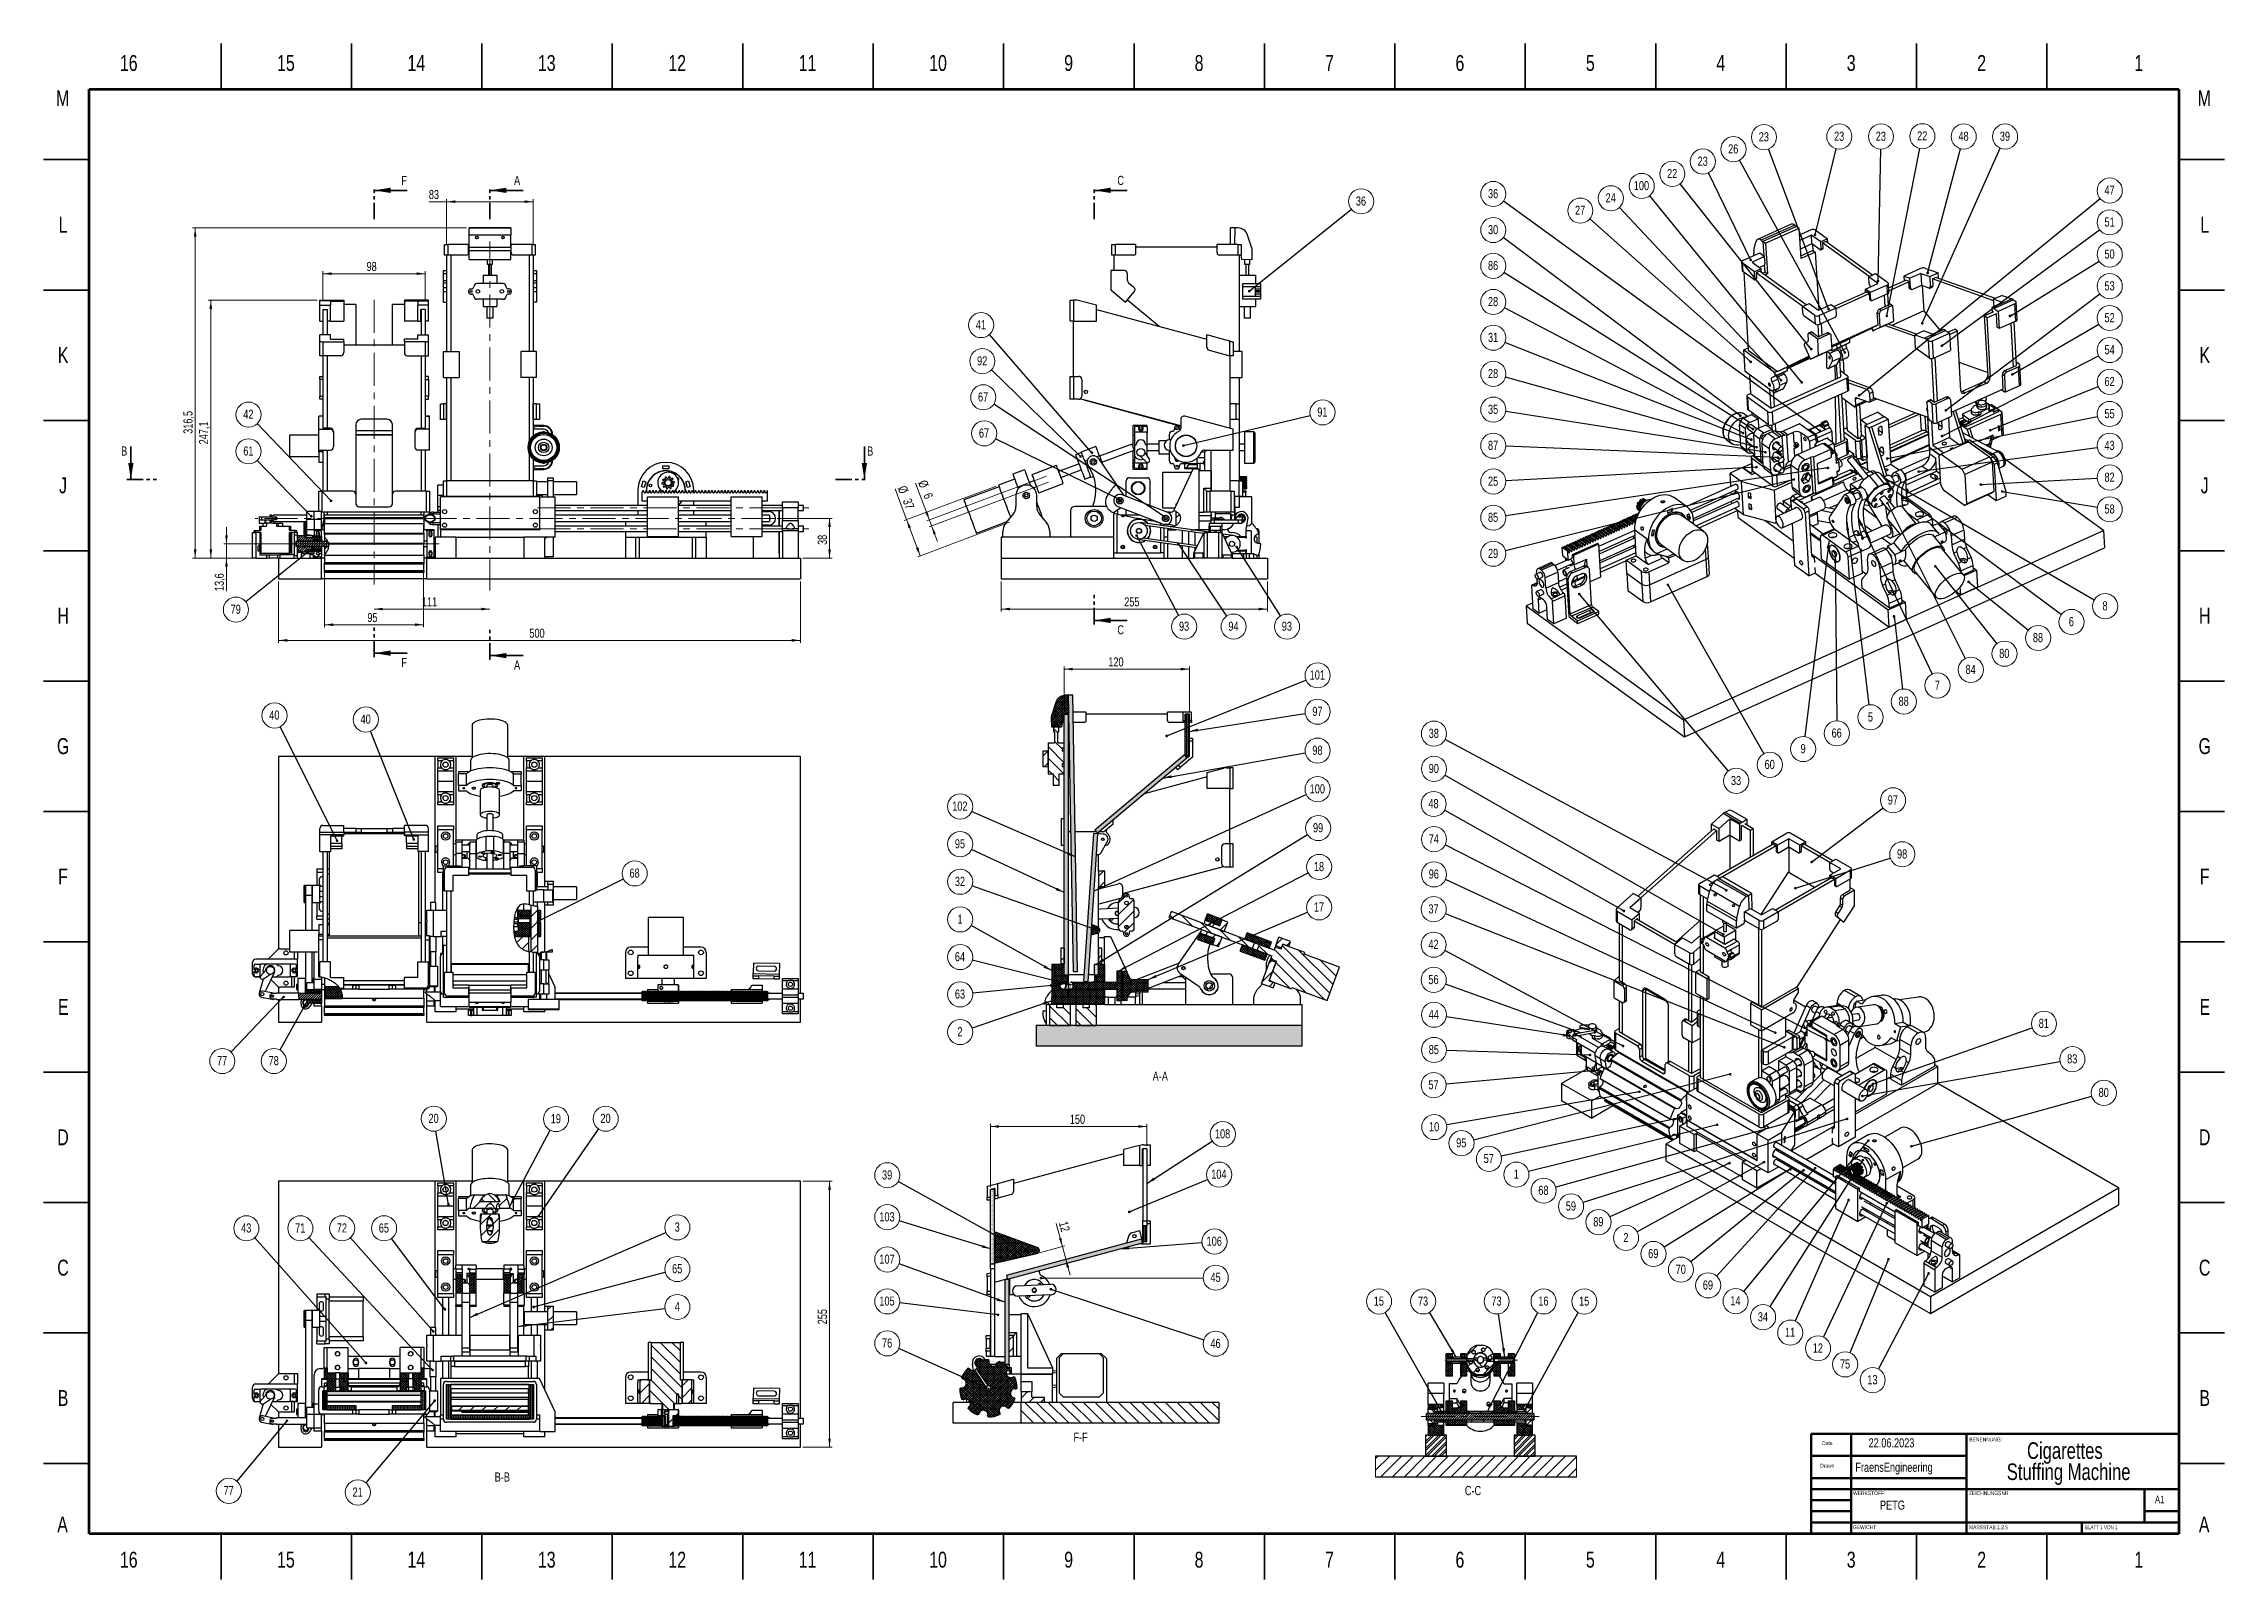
# Model space of a CAD drawing. Header units: millimetres. Extents: x 2 to 839, y 2 to 592.
import ezdxf

# ---------------------------------------------------------------- set-up
doc = ezdxf.new("R2010")
doc.units = ezdxf.units.MM
doc.header["$PDSIZE"] = -1
doc.linetypes.add('CENTERX2', pattern=[20.32, 12.7, -2.54, 2.54, -2.54])
doc.linetypes.add('PHANTOM', pattern=[12.7, 6.35, -1.27, 1.27, -1.27, 1.27, -1.27])
doc.styles.add('SLDTEXTSTYLE0', font='TXT', dxfattribs={"width": 0.75})
doc.styles.add('SLDTEXTSTYLE1', font='TXT', dxfattribs={"width": 0.692308})
doc.dimstyles.new('SLDDIMSTYLE0', dxfattribs={"dimtxt": 0.18, "dimasz": 1.016, "dimexe": 0, "dimexo": 0.0625, "dimgap": 0, "dimtad": 0, "dimtih": 1, "dimtoh": 1, "dimdec": 0, "dimrnd": 1e-09, "dimzin": 0, "dimdsep": 46, "dimtxsty": 'Standard', "dimblk1": 'DOT', "dimblk2": 'DOT', "dimsah": 1, "dimcen": 0.09, "dimadec": 0, "dimazin": 0, "dimtfac": 1.016, "dimtdec": 0, "dimtofl": 0, "dimtmove": 0, "dimatfit": 3, "dimldrblk": 'DOT', "dimfxl": 1, "dimfrac": 2, "dimtolj": 1, "dimtzin": 0, "dimarcsym": 0})
doc.dimstyles.new('SLDDIMSTYLE1', dxfattribs={"dimtxt": 0.18, "dimasz": 3.302, "dimexe": 0, "dimexo": 0.0625, "dimgap": 0, "dimtad": 0, "dimtih": 1, "dimtoh": 1, "dimdec": 0, "dimrnd": 1e-09, "dimzin": 0, "dimdsep": 46, "dimtxsty": 'Standard', "dimsah": 1, "dimcen": 0.09, "dimadec": 0, "dimazin": 0, "dimtfac": 3.302, "dimtdec": 0, "dimtofl": 0, "dimtmove": 0, "dimatfit": 3, "dimfxl": 1, "dimfrac": 2, "dimtolj": 1, "dimtzin": 0, "dimarcsym": 0})
doc.dimstyles.new('SLDDIMSTYLE2', dxfattribs={"dimtxt": 3.5, "dimasz": 3.302, "dimexe": 0, "dimexo": 0.0625, "dimgap": 0.875, "dimtad": 1, "dimdec": 1, "dimlfac": 2.5, "dimrnd": 1e-09, "dimzin": 12, "dimdsep": 46, "dimtxsty": 'SLDTEXTSTYLE0', "dimsah": 1, "dimcen": 0.09, "dimadec": 0, "dimazin": 3, "dimtfac": 1, "dimtdec": 1, "dimtofl": 0, "dimtmove": 0, "dimatfit": 3, "dimfxl": 1, "dimfrac": 2, "dimtolj": 1, "dimtzin": 12, "dimarcsym": 0})
doc.dimstyles.new('SLDDIMSTYLE3', dxfattribs={"dimtxt": 3.5, "dimasz": 3.302, "dimexe": 0, "dimexo": 0.0625, "dimgap": 0.875, "dimtad": 1, "dimdec": 1, "dimlfac": 2.5, "dimrnd": 1e-09, "dimzin": 12, "dimdsep": 46, "dimtxsty": 'SLDTEXTSTYLE0', "dimsah": 1, "dimcen": 0.09, "dimadec": 0, "dimazin": 3, "dimtfac": 1, "dimtdec": 1, "dimtmove": 0, "dimatfit": 0, "dimfxl": 1, "dimfrac": 2, "dimtolj": 1, "dimtzin": 12, "dimarcsym": 0})
doc.dimstyles.new('SLDDIMSTYLE4', dxfattribs={"dimtxt": 3.5, "dimasz": 3.302, "dimexe": 0, "dimexo": 0.0625, "dimgap": 0.875, "dimtad": 1, "dimdec": 0, "dimlfac": 2.5, "dimrnd": 1e-09, "dimzin": 12, "dimdsep": 46, "dimtxsty": 'SLDTEXTSTYLE0', "dimsah": 1, "dimcen": 0.09, "dimadec": 0, "dimazin": 3, "dimtfac": 1, "dimtdec": 0, "dimtmove": 0, "dimatfit": 0, "dimfxl": 1, "dimfrac": 2, "dimtolj": 1, "dimtzin": 12, "dimarcsym": 0})

msp = doc.modelspace()

# ---------------------------------------------------------------- texts
at = {"color": 7, "linetype": 'Continuous', "lineweight": 0}
for s, insert, char_height, attachment_point, style in [('16', (35.127, 587.114), 6.096, 2, 'SLDTEXTSTYLE0'), ('15', (95.377, 587.114), 6.096, 2, 'SLDTEXTSTYLE0'), ('14', (145.377, 587.114), 6.096, 2, 'SLDTEXTSTYLE0'), ('13', (195.377, 587.114), 6.096, 2, 'SLDTEXTSTYLE0'), ('12', (245.377, 587.114), 6.096, 2, 'SLDTEXTSTYLE0'), ('11', (295.377, 587.114), 6.096, 2, 'SLDTEXTSTYLE0'), ('10', (345.377, 587.114), 6.096, 2, 'SLDTEXTSTYLE0'), ('9', (395.439, 587.114), 6.096, 2, 'SLDTEXTSTYLE0'), ('8', (445.439, 587.114), 6.096, 2, 'SLDTEXTSTYLE0'), ('7', (495.439, 587.114), 6.096, 2, 'SLDTEXTSTYLE0'), ('6', (545.439, 587.114), 6.096, 2, 'SLDTEXTSTYLE0'), ('5', (595.439, 587.114), 6.096, 2, 'SLDTEXTSTYLE0'), ('4', (645.439, 587.114), 6.096, 2, 'SLDTEXTSTYLE0'), ('3', (695.439, 587.114), 6.096, 2, 'SLDTEXTSTYLE0'), ('2', (745.439, 587.114), 6.096, 2, 'SLDTEXTSTYLE0'), ('1', (805.689, 587.114), 6.096, 2, 'SLDTEXTSTYLE0'), ('M', (9.79, 573.614), 6.096, 2, 'SLDTEXTSTYLE0'), ('M', (830.79, 573.614), 6.096, 2, 'SLDTEXTSTYLE0'), ('L', (9.934, 525.114), 6.096, 2, 'SLDTEXTSTYLE0'), ('L', (830.934, 525.114), 6.096, 2, 'SLDTEXTSTYLE0'), ('K', (9.981, 475.114), 6.096, 2, 'SLDTEXTSTYLE0'), ('K', (830.981, 475.114), 6.096, 2, 'SLDTEXTSTYLE0'), ('J', (9.945, 425.114), 6.096, 2, 'SLDTEXTSTYLE0'), ('J', (830.945, 425.114), 6.096, 2, 'SLDTEXTSTYLE0'), ('H', (9.985, 375.114), 6.096, 2, 'SLDTEXTSTYLE0'), ('H', (830.985, 375.114), 6.096, 2, 'SLDTEXTSTYLE0'), ('G', (9.981, 325.114), 6.096, 2, 'SLDTEXTSTYLE0'), ('G', (830.981, 325.114), 6.096, 2, 'SLDTEXTSTYLE0'), ('F', (9.937, 275.114), 6.096, 2, 'SLDTEXTSTYLE0'), ('F', (830.937, 275.114), 6.096, 2, 'SLDTEXTSTYLE0'), ('E', (10.011, 225.114), 6.096, 2, 'SLDTEXTSTYLE0'), ('E', (831.011, 225.114), 6.096, 2, 'SLDTEXTSTYLE0'), ('A-A', (430.58, 197.214), 3.5, 2, 'SLDTEXTSTYLE0'), ('D', (9.93, 175.114), 6.096, 2, 'SLDTEXTSTYLE0'), ('D', (830.93, 175.114), 6.096, 2, 'SLDTEXTSTYLE0'), ('C', (9.937, 125.114), 6.096, 2, 'SLDTEXTSTYLE0'), ('C', (830.937, 125.114), 6.096, 2, 'SLDTEXTSTYLE0'), ('B', (9.953, 75.114), 6.096, 2, 'SLDTEXTSTYLE0'), ('B', (830.953, 75.114), 6.096, 2, 'SLDTEXTSTYLE0'), ('F-F', (400.011, 58.793), 3.5, 2, 'SLDTEXTSTYLE0'), ('Date', (684.313, 55.518), 1.5, 1, 'SLDTEXTSTYLE0'), ('22.06.2023', (702.096, 56.615), 3.5, 1, 'SLDTEXTSTYLE0'), ('BENENNUNG:', (740.733, 56.913), 1.5, 1, 'SLDTEXTSTYLE0'), ('B-B', (178.349, 43.517), 3.5, 2, 'SLDTEXTSTYLE0'), ('Drawn', (683.562, 46.856), 1.5, 1, 'SLDTEXTSTYLE0'), ('FraensEngineering', (697.024, 47.261), 3.5, 1, 'SLDTEXTSTYLE0'), ('C-C', (547.334, 38.302), 3.5, 1, 'SLDTEXTSTYLE0'), ('WERKSTOFF:', (696.177, 36.323), 1.5, 1, 'SLDTEXTSTYLE0'), ('ZEICHNUNGSNR.', (740.605, 36.323), 1.5, 1, 'SLDTEXTSTYLE0'), ('A1', (811.919, 34.637), 2.9104, 1, 'SLDTEXTSTYLE0'), ('A', (9.757, 26.614), 6.096, 2, 'SLDTEXTSTYLE0'), ('PETG', (706.462, 32.735), 3.5, 1, 'SLDTEXTSTYLE0'), ('A', (830.757, 26.614), 6.096, 2, 'SLDTEXTSTYLE0'), ('GEWICHT:', (696.149, 23.286), 1.4986, 1, 'SLDTEXTSTYLE0'), ('MASSSTAB:1:2.5', (740.605, 23.237), 1.5, 1, 'SLDTEXTSTYLE0'), ('BLATT 1 VON 1', (785.009, 23.237), 1.5, 1, 'SLDTEXTSTYLE1'), ('16', (35.127, 13.114), 6.096, 2, 'SLDTEXTSTYLE0'), ('15', (95.377, 13.114), 6.096, 2, 'SLDTEXTSTYLE0'), ('14', (145.377, 13.114), 6.096, 2, 'SLDTEXTSTYLE0'), ('13', (195.377, 13.114), 6.096, 2, 'SLDTEXTSTYLE0'), ('12', (245.377, 13.114), 6.096, 2, 'SLDTEXTSTYLE0'), ('11', (295.377, 13.114), 6.096, 2, 'SLDTEXTSTYLE0'), ('10', (345.377, 13.114), 6.096, 2, 'SLDTEXTSTYLE0'), ('9', (395.439, 13.114), 6.096, 2, 'SLDTEXTSTYLE0'), ('8', (445.439, 13.114), 6.096, 2, 'SLDTEXTSTYLE0'), ('7', (495.439, 13.114), 6.096, 2, 'SLDTEXTSTYLE0'), ('6', (545.439, 13.114), 6.096, 2, 'SLDTEXTSTYLE0'), ('5', (595.439, 13.114), 6.096, 2, 'SLDTEXTSTYLE0'), ('4', (645.439, 13.114), 6.096, 2, 'SLDTEXTSTYLE0'), ('3', (695.439, 13.114), 6.096, 2, 'SLDTEXTSTYLE0'), ('2', (745.439, 13.114), 6.096, 2, 'SLDTEXTSTYLE0'), ('1', (805.689, 13.114), 6.096, 2, 'SLDTEXTSTYLE0')]:
    msp.add_mtext(s, dxfattribs=dict(at, insert=insert, char_height=char_height, attachment_point=attachment_point, style=style))
at = {"color": 7, "linetype": 'Continuous', "char_height": 3.5, "attachment_point": 1, "style": 'SLDTEXTSTYLE0'}
for s, insert in [('F', (139.634, 540.779)), ('A', (182.847, 540.779)), ('C', (414.125, 540.779)), ('B', (32.201, 436.986)), ('B', (318.21, 436.986)), ('C', (414.125, 368.438)), ('F', (139.634, 355.878)), ('A', (182.847, 354.94))]:
    msp.add_mtext(s, dxfattribs=dict(at, insert=insert))

# ---------------------------------------------------------------- blocks, each defined once
blk = doc.blocks.new('SW_NOTE_0')
at = {"color": 0, "linetype": 'Continuous', "lineweight": 0, "char_height": 6.35, "attachment_point": 2, "style": 'SLDTEXTSTYLE0'}
for s, insert in [('Cigarettes', (20.94, 8.19)), ('Stuffing Machine', (22.39, 0.07))]:
    blk.add_mtext(s, dxfattribs=dict(at, insert=insert))
blk = doc.blocks.new('SW_NOTE_1')
at = {"color": 0, "linetype": 'Continuous', "lineweight": 0}
blk.add_circle((-4.68, -1.16), 4.82, dxfattribs=at)
at = {"color": 0, "linetype": 'Continuous', "lineweight": 0, "insert": (-4.71, 0.73), "char_height": 3.5, "attachment_point": 2, "style": 'SLDTEXTSTYLE0'}
blk.add_mtext('1', dxfattribs=at)
blk = doc.blocks.new('_Dot')
at = {"color": 0, "linetype": 'ByBlock', "lineweight": -2}
blk.add_line((-0.5, 0), (-1, 0), dxfattribs=at)
at = {"color": 0, "linetype": 'ByBlock', "const_width": 0.5}
blk.add_lwpolyline([(-0.25, 0, 1), (0.25, 0, 1)], format="xyb", close=True, dxfattribs=at)
blk = doc.blocks.new('SW_NOTE_2')
at = {"color": 0, "linetype": 'Continuous', "lineweight": 0}
blk.add_circle((-4.22, -2.32), 4.82, dxfattribs=at)
at = {"color": 0, "linetype": 'Continuous', "lineweight": 0, "insert": (-4.26, -0.43), "char_height": 3.5, "attachment_point": 2, "style": 'SLDTEXTSTYLE0'}
blk.add_mtext('2', dxfattribs=at)
blk = doc.blocks.new('SW_NOTE_3')
at = {"color": 0, "linetype": 'Continuous', "lineweight": 0}
blk.add_circle((-4.75, -0.82), 4.82, dxfattribs=at)
at = {"color": 0, "linetype": 'Continuous', "lineweight": 0, "insert": (-4.82, 1.07), "char_height": 3.5, "attachment_point": 2, "style": 'SLDTEXTSTYLE0'}
blk.add_mtext('10', dxfattribs=at)
blk = doc.blocks.new('SW_NOTE_4')
at = {"color": 0, "linetype": 'Continuous', "lineweight": 0}
blk.add_circle((-1.94, -4.41), 4.82, dxfattribs=at)
at = {"color": 0, "linetype": 'Continuous', "lineweight": 0, "insert": (-2.01, -2.52), "char_height": 3.5, "attachment_point": 2, "style": 'SLDTEXTSTYLE0'}
blk.add_mtext('11', dxfattribs=at)
blk = doc.blocks.new('SW_NOTE_5')
at = {"color": 0, "linetype": 'Continuous', "lineweight": 0}
blk.add_circle((-2.06, -4.35), 4.82, dxfattribs=at)
at = {"color": 0, "linetype": 'Continuous', "lineweight": 0, "insert": (-2.13, -2.47), "char_height": 3.5, "attachment_point": 2, "style": 'SLDTEXTSTYLE0'}
blk.add_mtext('12', dxfattribs=at)
blk = doc.blocks.new('SW_NOTE_6')
at = {"color": 0, "linetype": 'Continuous', "lineweight": 0}
blk.add_circle((-2.23, -4.27), 4.82, dxfattribs=at)
at = {"color": 0, "linetype": 'Continuous', "lineweight": 0, "insert": (-2.31, -2.38), "char_height": 3.5, "attachment_point": 2, "style": 'SLDTEXTSTYLE0'}
blk.add_mtext('13', dxfattribs=at)
blk = doc.blocks.new('SW_NOTE_7')
at = {"color": 0, "linetype": 'Continuous', "lineweight": 0}
blk.add_circle((-3.07, -3.71), 4.82, dxfattribs=at)
at = {"color": 0, "linetype": 'Continuous', "lineweight": 0, "insert": (-3.14, -1.83), "char_height": 3.5, "attachment_point": 2, "style": 'SLDTEXTSTYLE0'}
blk.add_mtext('14', dxfattribs=at)
blk = doc.blocks.new('SW_NOTE_8')
at = {"color": 0, "linetype": 'Continuous', "lineweight": 0}
blk.add_circle((-2.58, -4.07), 4.82, dxfattribs=at)
at = {"color": 0, "linetype": 'Continuous', "lineweight": 0, "insert": (-2.65, -2.18), "char_height": 3.5, "attachment_point": 2, "style": 'SLDTEXTSTYLE0'}
blk.add_mtext('34', dxfattribs=at)
blk = doc.blocks.new('SW_NOTE_9')
at = {"color": 0, "linetype": 'Continuous', "lineweight": 0}
blk.add_circle((-4.25, 2.28), 4.82, dxfattribs=at)
at = {"color": 0, "linetype": 'Continuous', "lineweight": 0, "insert": (-4.32, 4.16), "char_height": 3.5, "attachment_point": 2, "style": 'SLDTEXTSTYLE0'}
blk.add_mtext('38', dxfattribs=at)
blk = doc.blocks.new('SW_NOTE_10')
at = {"color": 0, "linetype": 'Continuous', "lineweight": 0}
blk.add_circle((-4.48, 1.77), 4.82, dxfattribs=at)
at = {"color": 0, "linetype": 'Continuous', "lineweight": 0, "insert": (-4.55, 3.65), "char_height": 3.5, "attachment_point": 2, "style": 'SLDTEXTSTYLE0'}
blk.add_mtext('37', dxfattribs=at)
blk = doc.blocks.new('SW_NOTE_11')
at = {"color": 0, "linetype": 'Continuous', "lineweight": 0}
blk.add_circle((-4.25, 2.27), 4.82, dxfattribs=at)
at = {"color": 0, "linetype": 'Continuous', "lineweight": 0, "insert": (-4.32, 4.16), "char_height": 3.5, "attachment_point": 2, "style": 'SLDTEXTSTYLE0'}
blk.add_mtext('42', dxfattribs=at)
blk = doc.blocks.new('SW_NOTE_12')
at = {"color": 0, "linetype": 'Continuous', "lineweight": 0}
blk.add_circle((-4.76, 0.75), 4.82, dxfattribs=at)
at = {"color": 0, "linetype": 'Continuous', "lineweight": 0, "insert": (-4.83, 2.63), "char_height": 3.5, "attachment_point": 2, "style": 'SLDTEXTSTYLE0'}
blk.add_mtext('44', dxfattribs=at)
blk = doc.blocks.new('SW_NOTE_13')
at = {"color": 0, "linetype": 'Continuous', "lineweight": 0}
blk.add_circle((-4.2, 2.36), 4.82, dxfattribs=at)
at = {"color": 0, "linetype": 'Continuous', "lineweight": 0, "insert": (-4.27, 4.25), "char_height": 3.5, "attachment_point": 2, "style": 'SLDTEXTSTYLE0'}
blk.add_mtext('48', dxfattribs=at)
blk = doc.blocks.new('SW_NOTE_14')
at = {"color": 0, "linetype": 'Continuous', "lineweight": 0}
blk.add_circle((-4.53, 1.64), 4.82, dxfattribs=at)
at = {"color": 0, "linetype": 'Continuous', "lineweight": 0, "insert": (-4.6, 3.52), "char_height": 3.5, "attachment_point": 2, "style": 'SLDTEXTSTYLE0'}
blk.add_mtext('56', dxfattribs=at)
blk = doc.blocks.new('SW_NOTE_15')
at = {"color": 0, "linetype": 'Continuous', "lineweight": 0}
blk.add_circle((-4.8, -0.43), 4.82, dxfattribs=at)
at = {"color": 0, "linetype": 'Continuous', "lineweight": 0, "insert": (-4.87, 1.46), "char_height": 3.5, "attachment_point": 2, "style": 'SLDTEXTSTYLE0'}
blk.add_mtext('57', dxfattribs=at)
blk = doc.blocks.new('SW_NOTE_16')
at = {"color": 0, "linetype": 'Continuous', "lineweight": 0}
blk.add_circle((-4.71, -1.01), 4.82, dxfattribs=at)
at = {"color": 0, "linetype": 'Continuous', "lineweight": 0, "insert": (-4.78, 0.88), "char_height": 3.5, "attachment_point": 2, "style": 'SLDTEXTSTYLE0'}
blk.add_mtext('57', dxfattribs=at)
blk = doc.blocks.new('SW_NOTE_17')
at = {"color": 0, "linetype": 'Continuous', "lineweight": 0}
blk.add_circle((-4.59, -1.46), 4.82, dxfattribs=at)
at = {"color": 0, "linetype": 'Continuous', "lineweight": 0, "insert": (-4.66, 0.43), "char_height": 3.5, "attachment_point": 2, "style": 'SLDTEXTSTYLE0'}
blk.add_mtext('59', dxfattribs=at)
blk = doc.blocks.new('SW_NOTE_18')
at = {"color": 0, "linetype": 'Continuous', "lineweight": 0}
blk.add_circle((-4.64, -1.29), 4.82, dxfattribs=at)
at = {"color": 0, "linetype": 'Continuous', "lineweight": 0, "insert": (-4.71, 0.6), "char_height": 3.5, "attachment_point": 2, "style": 'SLDTEXTSTYLE0'}
blk.add_mtext('68', dxfattribs=at)
blk = doc.blocks.new('SW_NOTE_19')
at = {"color": 0, "linetype": 'Continuous', "lineweight": 0}
blk.add_circle((-4.1, -2.54), 4.82, dxfattribs=at)
at = {"color": 0, "linetype": 'Continuous', "lineweight": 0, "insert": (-4.17, -0.65), "char_height": 3.5, "attachment_point": 2, "style": 'SLDTEXTSTYLE0'}
blk.add_mtext('69', dxfattribs=at)
blk = doc.blocks.new('SW_NOTE_20')
at = {"color": 0, "linetype": 'Continuous', "lineweight": 0}
blk.add_circle((-3.74, -3.03), 4.82, dxfattribs=at)
at = {"color": 0, "linetype": 'Continuous', "lineweight": 0, "insert": (-3.81, -1.15), "char_height": 3.5, "attachment_point": 2, "style": 'SLDTEXTSTYLE0'}
blk.add_mtext('70', dxfattribs=at)
blk = doc.blocks.new('SW_NOTE_21')
at = {"color": 0, "linetype": 'Continuous', "lineweight": 0}
blk.add_circle((-3.25, -3.56), 4.82, dxfattribs=at)
at = {"color": 0, "linetype": 'Continuous', "lineweight": 0, "insert": (-3.32, -1.67), "char_height": 3.5, "attachment_point": 2, "style": 'SLDTEXTSTYLE0'}
blk.add_mtext('69', dxfattribs=at)
blk = doc.blocks.new('SW_NOTE_22')
at = {"color": 0, "linetype": 'Continuous', "lineweight": 0}
blk.add_circle((-4.29, 2.19), 4.82, dxfattribs=at)
at = {"color": 0, "linetype": 'Continuous', "lineweight": 0, "insert": (-4.36, 4.08), "char_height": 3.5, "attachment_point": 2, "style": 'SLDTEXTSTYLE0'}
blk.add_mtext('74', dxfattribs=at)
blk = doc.blocks.new('SW_NOTE_23')
at = {"color": 0, "linetype": 'Continuous', "lineweight": 0}
blk.add_circle((-1.83, -4.46), 4.82, dxfattribs=at)
at = {"color": 0, "linetype": 'Continuous', "lineweight": 0, "insert": (-1.9, -2.57), "char_height": 3.5, "attachment_point": 2, "style": 'SLDTEXTSTYLE0'}
blk.add_mtext('75', dxfattribs=at)
blk = doc.blocks.new('SW_NOTE_24')
at = {"color": 0, "linetype": 'Continuous', "lineweight": 0}
blk.add_circle((4.54, 1.6), 4.82, dxfattribs=at)
at = {"color": 0, "linetype": 'Continuous', "lineweight": 0, "insert": (4.47, 3.49), "char_height": 3.5, "attachment_point": 2, "style": 'SLDTEXTSTYLE0'}
blk.add_mtext('81', dxfattribs=at)
blk = doc.blocks.new('SW_NOTE_25')
at = {"color": 0, "linetype": 'Continuous', "lineweight": 0}
blk.add_circle((4.64, 1.29), 4.82, dxfattribs=at)
at = {"color": 0, "linetype": 'Continuous', "lineweight": 0, "insert": (4.57, 3.18), "char_height": 3.5, "attachment_point": 2, "style": 'SLDTEXTSTYLE0'}
blk.add_mtext('80', dxfattribs=at)
blk = doc.blocks.new('SW_NOTE_26')
at = {"color": 0, "linetype": 'Continuous', "lineweight": 0}
blk.add_circle((4.75, 0.83), 4.82, dxfattribs=at)
at = {"color": 0, "linetype": 'Continuous', "lineweight": 0, "insert": (4.67, 2.72), "char_height": 3.5, "attachment_point": 2, "style": 'SLDTEXTSTYLE0'}
blk.add_mtext('83', dxfattribs=at)
blk = doc.blocks.new('SW_NOTE_27')
at = {"color": 0, "linetype": 'Continuous', "lineweight": 0}
blk.add_circle((-4.39, -1.98), 4.82, dxfattribs=at)
at = {"color": 0, "linetype": 'Continuous', "lineweight": 0, "insert": (-4.46, -0.09), "char_height": 3.5, "attachment_point": 2, "style": 'SLDTEXTSTYLE0'}
blk.add_mtext('89', dxfattribs=at)
blk = doc.blocks.new('SW_NOTE_28')
at = {"color": 0, "linetype": 'Continuous', "lineweight": 0}
blk.add_circle((-4.81, 0.16), 4.82, dxfattribs=at)
at = {"color": 0, "linetype": 'Continuous', "lineweight": 0, "insert": (-4.89, 2.05), "char_height": 3.5, "attachment_point": 2, "style": 'SLDTEXTSTYLE0'}
blk.add_mtext('85', dxfattribs=at)
blk = doc.blocks.new('SW_NOTE_29')
at = {"color": 0, "linetype": 'Continuous', "lineweight": 0}
blk.add_circle((-4.18, 2.39), 4.82, dxfattribs=at)
at = {"color": 0, "linetype": 'Continuous', "lineweight": 0, "insert": (-4.25, 4.28), "char_height": 3.5, "attachment_point": 2, "style": 'SLDTEXTSTYLE0'}
blk.add_mtext('90', dxfattribs=at)
blk = doc.blocks.new('SW_NOTE_30')
at = {"color": 0, "linetype": 'Continuous', "lineweight": 0}
blk.add_circle((-4.67, -1.2), 4.82, dxfattribs=at)
at = {"color": 0, "linetype": 'Continuous', "lineweight": 0, "insert": (-4.74, 0.69), "char_height": 3.5, "attachment_point": 2, "style": 'SLDTEXTSTYLE0'}
blk.add_mtext('95', dxfattribs=at)
blk = doc.blocks.new('SW_NOTE_31')
at = {"color": 0, "linetype": 'Continuous', "lineweight": 0}
blk.add_circle((-4.37, 2.03), 4.82, dxfattribs=at)
at = {"color": 0, "linetype": 'Continuous', "lineweight": 0, "insert": (-4.44, 3.92), "char_height": 3.5, "attachment_point": 2, "style": 'SLDTEXTSTYLE0'}
blk.add_mtext('96', dxfattribs=at)
blk = doc.blocks.new('SW_NOTE_32')
at = {"color": 0, "linetype": 'Continuous', "lineweight": 0}
blk.add_circle((3.84, 2.91), 4.82, dxfattribs=at)
at = {"color": 0, "linetype": 'Continuous', "lineweight": 0, "insert": (3.77, 4.8), "char_height": 3.5, "attachment_point": 2, "style": 'SLDTEXTSTYLE0'}
blk.add_mtext('97', dxfattribs=at)
blk = doc.blocks.new('SW_NOTE_33')
at = {"color": 0, "linetype": 'Continuous', "lineweight": 0}
blk.add_circle((4.59, 1.46), 4.82, dxfattribs=at)
at = {"color": 0, "linetype": 'Continuous', "lineweight": 0, "insert": (4.52, 3.35), "char_height": 3.5, "attachment_point": 2, "style": 'SLDTEXTSTYLE0'}
blk.add_mtext('98', dxfattribs=at)
blk = doc.blocks.new('_D')
at = {"color": 7, "linetype": 'Continuous', "lineweight": 18}
blk.add_line((129.19, 374.64), (173.59, 374.64), dxfattribs=at)
for points in [[(129.19, 374.64), (132.5, 374.13), (132.5, 375.14)], [(173.59, 374.64), (170.29, 375.14), (170.29, 374.13)]]:
    blk.add_solid(points, dxfattribs=at)
at = {"color": 7, "linetype": 'Continuous', "lineweight": 18, "insert": (147.52, 379.15), "char_height": 3.5, "attachment_point": 1, "style": 'SLDTEXTSTYLE0'}
blk.add_mtext('111', dxfattribs=at)
blk = doc.blocks.new('_D_1')
at = {"color": 7, "linetype": 'Continuous', "lineweight": 18}
for p, q in [((164.59, 520.82), (59.59, 520.82)), ((60.59, 394.22), (60.59, 520.82)), ((91.59, 394.22), (59.59, 394.22))]:
    blk.add_line(p, q, dxfattribs=at)
for points in [[(60.59, 520.82), (60.09, 517.52), (61.1, 517.52)], [(60.59, 394.22), (61.1, 397.52), (60.09, 397.52)]]:
    blk.add_solid(points, dxfattribs=at)
at = {"color": 7, "linetype": 'Continuous', "lineweight": 18, "insert": (56.08, 441.84), "char_height": 3.5, "attachment_point": 1, "rotation": 90, "style": 'SLDTEXTSTYLE0'}
blk.add_mtext('316,5', dxfattribs=at)
blk = doc.blocks.new('_D_2')
at = {"color": 7, "linetype": 'Continuous', "lineweight": 18}
for p, q in [((156.99, 530.87), (150.17, 530.87)), ((156.99, 514.62), (156.99, 531.87)), ((156.99, 530.87), (190.19, 530.87)), ((190.19, 514.62), (190.19, 531.87))]:
    blk.add_line(p, q, dxfattribs=at)
for points in [[(156.99, 530.87), (160.3, 530.37), (160.3, 531.38)], [(190.19, 530.87), (186.89, 531.38), (186.89, 530.37)]]:
    blk.add_solid(points, dxfattribs=at)
at = {"color": 7, "linetype": 'Continuous', "lineweight": 18, "insert": (150.17, 535.38), "char_height": 3.5, "attachment_point": 1, "style": 'SLDTEXTSTYLE0'}
blk.add_mtext('83', dxfattribs=at)
blk = doc.blocks.new('_D_3')
at = {"color": 7, "linetype": 'Continuous', "lineweight": 18}
for p, q in [((107.39, 493.04), (65.59, 493.04)), ((66.59, 493.04), (66.59, 394.22)), ((91.59, 394.22), (65.59, 394.22))]:
    blk.add_line(p, q, dxfattribs=at)
for points in [[(66.59, 493.04), (66.09, 489.74), (67.1, 489.74)], [(66.59, 394.22), (67.1, 397.52), (66.09, 397.52)]]:
    blk.add_solid(points, dxfattribs=at)
at = {"color": 7, "linetype": 'Continuous', "lineweight": 18, "insert": (62.08, 437.81), "char_height": 3.5, "attachment_point": 1, "rotation": 90, "style": 'SLDTEXTSTYLE0'}
blk.add_mtext('247,1', dxfattribs=at)
blk = doc.blocks.new('_D_4')
at = {"color": 7, "linetype": 'Continuous', "lineweight": 18}
for p, q in [((109.59, 492.89), (109.59, 504.26)), ((109.59, 503.26), (148.79, 503.26)), ((148.79, 492.89), (148.79, 504.26))]:
    blk.add_line(p, q, dxfattribs=at)
for points in [[(109.59, 503.26), (112.9, 502.75), (112.9, 503.77)], [(148.79, 503.26), (145.49, 503.77), (145.49, 502.75)]]:
    blk.add_solid(points, dxfattribs=at)
at = {"color": 7, "linetype": 'Continuous', "lineweight": 18, "insert": (126.29, 507.77), "char_height": 3.5, "attachment_point": 1, "style": 'SLDTEXTSTYLE0'}
blk.add_mtext('98', dxfattribs=at)
blk = doc.blocks.new('_D_5')
at = {"color": 7, "linetype": 'Continuous', "lineweight": 18}
for p, q in [((92.59, 385.22), (92.59, 361.64)), ((292.59, 385.22), (292.59, 361.64)), ((92.59, 362.64), (292.59, 362.64))]:
    blk.add_line(p, q, dxfattribs=at)
for points in [[(92.59, 362.64), (95.9, 362.13), (95.9, 363.14)], [(292.59, 362.64), (289.29, 363.14), (289.29, 362.13)]]:
    blk.add_solid(points, dxfattribs=at)
at = {"color": 7, "linetype": 'Continuous', "lineweight": 18, "insert": (188.72, 367.15), "char_height": 3.5, "attachment_point": 1, "style": 'SLDTEXTSTYLE0'}
blk.add_mtext('500', dxfattribs=at)
blk = doc.blocks.new('_D_6')
at = {"color": 7, "linetype": 'Continuous', "lineweight": 18}
for p, q in [((283.74, 409.42), (304.79, 409.42)), ((303.79, 394.22), (303.79, 409.42)), ((293.59, 394.22), (304.79, 394.22))]:
    blk.add_line(p, q, dxfattribs=at)
for points in [[(303.79, 409.42), (303.29, 406.11), (304.3, 406.11)], [(303.79, 394.22), (304.3, 397.52), (303.29, 397.52)]]:
    blk.add_solid(points, dxfattribs=at)
at = {"color": 7, "linetype": 'Continuous', "lineweight": 18, "insert": (299.28, 399.23), "char_height": 3.5, "attachment_point": 1, "rotation": 90, "style": 'SLDTEXTSTYLE0'}
blk.add_mtext('38', dxfattribs=at)
blk = doc.blocks.new('_D_7')
at = {"color": 7, "linetype": 'Continuous', "lineweight": 18}
for p, q in [((110.19, 388.44), (110.19, 367.64)), ((148.19, 388.44), (148.19, 367.64)), ((148.19, 368.64), (110.19, 368.64))]:
    blk.add_line(p, q, dxfattribs=at)
for points in [[(110.19, 368.64), (113.5, 368.13), (113.5, 369.14)], [(148.19, 368.64), (144.89, 369.14), (144.89, 368.13)]]:
    blk.add_solid(points, dxfattribs=at)
at = {"color": 7, "linetype": 'Continuous', "lineweight": 18, "insert": (126.61, 373.15), "char_height": 3.5, "attachment_point": 1, "style": 'SLDTEXTSTYLE0'}
blk.add_mtext('95', dxfattribs=at)
blk = doc.blocks.new('_D_8')
at = {"color": 7, "linetype": 'Continuous', "lineweight": 18}
for p, q in [((72.59, 399.64), (72.59, 405.99)), ((96.39, 399.64), (71.59, 399.64)), ((91.59, 394.22), (71.59, 394.22)), ((72.59, 394.22), (72.59, 399.64)), ((72.59, 394.22), (72.59, 381.54))]:
    blk.add_line(p, q, dxfattribs=at)
for points in [[(72.59, 399.64), (73.1, 402.94), (72.09, 402.94)], [(72.59, 394.22), (72.09, 390.91), (73.1, 390.91)]]:
    blk.add_solid(points, dxfattribs=at)
at = {"color": 7, "linetype": 'Continuous', "lineweight": 18, "insert": (68.08, 381.54), "char_height": 3.5, "attachment_point": 1, "rotation": 90, "style": 'SLDTEXTSTYLE0'}
blk.add_mtext('13,6', dxfattribs=at)
blk = doc.blocks.new('SW_NOTE_34')
at = {"color": 0, "linetype": 'Continuous', "lineweight": 0}
blk.add_circle((-3.33, 3.48), 4.82, dxfattribs=at)
at = {"color": 0, "linetype": 'Continuous', "lineweight": 0, "insert": (-3.4, 5.37), "char_height": 3.5, "attachment_point": 2, "style": 'SLDTEXTSTYLE0'}
blk.add_mtext('42', dxfattribs=at)
blk = doc.blocks.new('SW_NOTE_35')
at = {"color": 0, "linetype": 'Continuous', "lineweight": 0}
blk.add_circle((-3.35, 3.46), 4.82, dxfattribs=at)
at = {"color": 0, "linetype": 'Continuous', "lineweight": 0, "insert": (-3.42, 5.35), "char_height": 3.5, "attachment_point": 2, "style": 'SLDTEXTSTYLE0'}
blk.add_mtext('61', dxfattribs=at)
blk = doc.blocks.new('SW_NOTE_36')
at = {"color": 0, "linetype": 'Continuous', "lineweight": 0}
blk.add_circle((-3.76, -3.01), 4.82, dxfattribs=at)
at = {"color": 0, "linetype": 'Continuous', "lineweight": 0, "insert": (-3.83, -1.12), "char_height": 3.5, "attachment_point": 2, "style": 'SLDTEXTSTYLE0'}
blk.add_mtext('79', dxfattribs=at)
blk = doc.blocks.new('SW_NOTE_37')
at = {"color": 0, "linetype": 'Continuous', "lineweight": 0}
blk.add_circle((-2.15, 4.31), 4.82, dxfattribs=at)
at = {"color": 0, "linetype": 'Continuous', "lineweight": 0, "insert": (-2.22, 6.2), "char_height": 3.5, "attachment_point": 2, "style": 'SLDTEXTSTYLE0'}
blk.add_mtext('40', dxfattribs=at)
blk = doc.blocks.new('SW_NOTE_38')
at = {"color": 0, "linetype": 'Continuous', "lineweight": 0}
blk.add_circle((-1.79, 4.47), 4.82, dxfattribs=at)
at = {"color": 0, "linetype": 'Continuous', "lineweight": 0, "insert": (-1.86, 6.36), "char_height": 3.5, "attachment_point": 2, "style": 'SLDTEXTSTYLE0'}
blk.add_mtext('40', dxfattribs=at)
blk = doc.blocks.new('SW_NOTE_39')
at = {"color": 0, "linetype": 'Continuous', "lineweight": 0}
blk.add_circle((4.32, 2.13), 4.82, dxfattribs=at)
at = {"color": 0, "linetype": 'Continuous', "lineweight": 0, "insert": (4.25, 4.01), "char_height": 3.5, "attachment_point": 2, "style": 'SLDTEXTSTYLE0'}
blk.add_mtext('68', dxfattribs=at)
blk = doc.blocks.new('SW_NOTE_40')
at = {"color": 0, "linetype": 'Continuous', "lineweight": 0}
blk.add_circle((-2.34, -4.21), 4.82, dxfattribs=at)
at = {"color": 0, "linetype": 'Continuous', "lineweight": 0, "insert": (-2.41, -2.32), "char_height": 3.5, "attachment_point": 2, "style": 'SLDTEXTSTYLE0'}
blk.add_mtext('78', dxfattribs=at)
blk = doc.blocks.new('SW_NOTE_41')
at = {"color": 0, "linetype": 'Continuous', "lineweight": 0}
blk.add_circle((-3.33, -3.48), 4.82, dxfattribs=at)
at = {"color": 0, "linetype": 'Continuous', "lineweight": 0, "insert": (-3.4, -1.6), "char_height": 3.5, "attachment_point": 2, "style": 'SLDTEXTSTYLE0'}
blk.add_mtext('77', dxfattribs=at)
blk = doc.blocks.new('_D_9')
at = {"color": 7, "linetype": 'Continuous', "lineweight": 18}
for p, q in [((369.62, 385.22), (369.62, 373.64)), ((471.62, 385.22), (471.62, 373.64)), ((369.62, 374.64), (471.62, 374.64))]:
    blk.add_line(p, q, dxfattribs=at)
for points in [[(369.62, 374.64), (372.92, 374.13), (372.92, 375.14)], [(471.62, 374.64), (468.31, 375.14), (468.31, 374.13)]]:
    blk.add_solid(points, dxfattribs=at)
at = {"color": 7, "linetype": 'Continuous', "lineweight": 18, "insert": (416.74, 379.15), "char_height": 3.5, "attachment_point": 1, "style": 'SLDTEXTSTYLE0'}
blk.add_mtext('255', dxfattribs=at)
blk = doc.blocks.new('_D_10')
at = {"color": 7, "linetype": 'Continuous', "lineweight": 18}
for p, q in [((342.07, 408.79), (336.78, 422.9)), ((386.92, 425.59), (341.13, 408.43)), ((387.76, 423.34), (341.97, 406.19)), ((342.07, 408.79), (342.91, 406.54)), ((342.91, 406.54), (345.13, 400.59))]:
    blk.add_line(p, q, dxfattribs=at)
for points in [[(342.07, 408.79), (341.38, 412.06), (340.43, 411.7)], [(342.91, 406.54), (343.59, 403.27), (344.54, 403.62)]]:
    blk.add_solid(points, dxfattribs=at)
at = {"color": 7, "linetype": 'Continuous', "lineweight": 18, "char_height": 3.5, "attachment_point": 1, "rotation": 290.53307, "style": 'SLDTEXTSTYLE0'}
for s, insert in [('%%c', (341, 424.48)), ('6', (342.91, 419.56))]:
    blk.add_mtext(s, dxfattribs=dict(at, insert=insert))
blk = doc.blocks.new('_D_11')
at = {"color": 7, "linetype": 'Continuous', "lineweight": 18}
for p, q in [((333.35, 408.94), (328.92, 420.76)), ((367.63, 421.78), (332.41, 408.59)), ((333.35, 408.94), (338.54, 395.08)), ((372.82, 407.92), (337.6, 394.73))]:
    blk.add_line(p, q, dxfattribs=at)
for points in [[(333.35, 408.94), (334.03, 405.67), (334.98, 406.02)], [(338.54, 395.08), (337.85, 398.35), (336.9, 397.99)]]:
    blk.add_solid(points, dxfattribs=at)
at = {"color": 7, "linetype": 'Continuous', "lineweight": 18, "char_height": 3.5, "attachment_point": 1, "rotation": 290.53307, "style": 'SLDTEXTSTYLE0'}
for s, insert in [('%%c', (333.14, 422.34)), ('37', (335.05, 417.41))]:
    blk.add_mtext(s, dxfattribs=dict(at, insert=insert))
blk = doc.blocks.new('SW_NOTE_42')
at = {"color": 0, "linetype": 'Continuous', "lineweight": 0}
blk.add_circle((3.76, 3.02), 4.82, dxfattribs=at)
at = {"color": 0, "linetype": 'Continuous', "lineweight": 0, "insert": (3.68, 4.9), "char_height": 3.5, "attachment_point": 2, "style": 'SLDTEXTSTYLE0'}
blk.add_mtext('36', dxfattribs=at)
blk = doc.blocks.new('SW_NOTE_43')
at = {"color": 0, "linetype": 'Continuous', "lineweight": 0}
blk.add_circle((-3.16, 3.64), 4.82, dxfattribs=at)
at = {"color": 0, "linetype": 'Continuous', "lineweight": 0, "insert": (-3.23, 5.53), "char_height": 3.5, "attachment_point": 2, "style": 'SLDTEXTSTYLE0'}
blk.add_mtext('41', dxfattribs=at)
blk = doc.blocks.new('SW_NOTE_44')
at = {"color": 0, "linetype": 'Continuous', "lineweight": 0}
blk.add_circle((-4.33, 2.11), 4.82, dxfattribs=at)
at = {"color": 0, "linetype": 'Continuous', "lineweight": 0, "insert": (-4.4, 4), "char_height": 3.5, "attachment_point": 2, "style": 'SLDTEXTSTYLE0'}
blk.add_mtext('67', dxfattribs=at)
blk = doc.blocks.new('SW_NOTE_45')
at = {"color": 0, "linetype": 'Continuous', "lineweight": 0}
blk.add_circle((-4.02, 2.65), 4.82, dxfattribs=at)
at = {"color": 0, "linetype": 'Continuous', "lineweight": 0, "insert": (-4.09, 4.54), "char_height": 3.5, "attachment_point": 2, "style": 'SLDTEXTSTYLE0'}
blk.add_mtext('67', dxfattribs=at)
blk = doc.blocks.new('SW_NOTE_46')
at = {"color": 0, "linetype": 'Continuous', "lineweight": 0}
blk.add_circle((4.69, 1.12), 4.82, dxfattribs=at)
at = {"color": 0, "linetype": 'Continuous', "lineweight": 0, "insert": (4.62, 3.01), "char_height": 3.5, "attachment_point": 2, "style": 'SLDTEXTSTYLE0'}
blk.add_mtext('91', dxfattribs=at)
blk = doc.blocks.new('SW_NOTE_47')
at = {"color": 0, "linetype": 'Continuous', "lineweight": 0}
blk.add_circle((-3.46, 3.36), 4.82, dxfattribs=at)
at = {"color": 0, "linetype": 'Continuous', "lineweight": 0, "insert": (-3.53, 5.24), "char_height": 3.5, "attachment_point": 2, "style": 'SLDTEXTSTYLE0'}
blk.add_mtext('92', dxfattribs=at)
blk = doc.blocks.new('SW_NOTE_48')
at = {"color": 0, "linetype": 'Continuous', "lineweight": 0}
blk.add_circle((2.23, -4.27), 4.82, dxfattribs=at)
at = {"color": 0, "linetype": 'Continuous', "lineweight": 0, "insert": (2.16, -2.38), "char_height": 3.5, "attachment_point": 2, "style": 'SLDTEXTSTYLE0'}
blk.add_mtext('93', dxfattribs=at)
blk = doc.blocks.new('SW_NOTE_49')
at = {"color": 0, "linetype": 'Continuous', "lineweight": 0}
blk.add_circle((2.58, -4.07), 4.82, dxfattribs=at)
at = {"color": 0, "linetype": 'Continuous', "lineweight": 0, "insert": (2.51, -2.18), "char_height": 3.5, "attachment_point": 2, "style": 'SLDTEXTSTYLE0'}
blk.add_mtext('93', dxfattribs=at)
blk = doc.blocks.new('SW_NOTE_50')
at = {"color": 0, "linetype": 'Continuous', "lineweight": 0}
blk.add_circle((2.68, -4), 4.82, dxfattribs=at)
at = {"color": 0, "linetype": 'Continuous', "lineweight": 0, "insert": (2.61, -2.11), "char_height": 3.5, "attachment_point": 2, "style": 'SLDTEXTSTYLE0'}
blk.add_mtext('94', dxfattribs=at)
blk = doc.blocks.new('_D_12')
at = {"color": 7, "linetype": 'Continuous', "lineweight": 18}
for p, q in [((393.75, 335.35), (393.75, 352.61)), ((393.75, 351.61), (441.75, 351.61)), ((441.75, 335.35), (441.75, 352.61))]:
    blk.add_line(p, q, dxfattribs=at)
for points in [[(393.75, 351.61), (397.05, 351.1), (397.05, 352.12)], [(441.75, 351.61), (438.45, 352.12), (438.45, 351.1)]]:
    blk.add_solid(points, dxfattribs=at)
at = {"color": 7, "linetype": 'Continuous', "lineweight": 18, "insert": (410.66, 356.12), "char_height": 3.5, "attachment_point": 1, "style": 'SLDTEXTSTYLE0'}
blk.add_mtext('120', dxfattribs=at)
blk = doc.blocks.new('SW_NOTE_51')
at = {"color": 0, "linetype": 'Continuous', "lineweight": 0}
blk.add_circle((-4.2, 2.35), 4.82, dxfattribs=at)
at = {"color": 0, "linetype": 'Continuous', "lineweight": 0, "insert": (-4.24, 4.24), "char_height": 3.5, "attachment_point": 2, "style": 'SLDTEXTSTYLE0'}
blk.add_mtext('1', dxfattribs=at)
blk = doc.blocks.new('SW_NOTE_52')
at = {"color": 0, "linetype": 'Continuous', "lineweight": 0}
blk.add_circle((-4.56, -1.55), 4.82, dxfattribs=at)
at = {"color": 0, "linetype": 'Continuous', "lineweight": 0, "insert": (-4.6, 0.34), "char_height": 3.5, "attachment_point": 2, "style": 'SLDTEXTSTYLE0'}
blk.add_mtext('2', dxfattribs=at)
blk = doc.blocks.new('SW_NOTE_53')
at = {"color": 0, "linetype": 'Continuous', "lineweight": 0}
blk.add_circle((-4.54, 1.61), 4.82, dxfattribs=at)
at = {"color": 0, "linetype": 'Continuous', "lineweight": 0, "insert": (-4.61, 3.49), "char_height": 3.5, "attachment_point": 2, "style": 'SLDTEXTSTYLE0'}
blk.add_mtext('32', dxfattribs=at)
blk = doc.blocks.new('SW_NOTE_54')
at = {"color": 0, "linetype": 'Continuous', "lineweight": 0}
blk.add_circle((-4.79, -0.47), 4.82, dxfattribs=at)
at = {"color": 0, "linetype": 'Continuous', "lineweight": 0, "insert": (-4.86, 1.41), "char_height": 3.5, "attachment_point": 2, "style": 'SLDTEXTSTYLE0'}
blk.add_mtext('63', dxfattribs=at)
blk = doc.blocks.new('SW_NOTE_55')
at = {"color": 0, "linetype": 'Continuous', "lineweight": 0}
blk.add_circle((-4.67, 1.17), 4.82, dxfattribs=at)
at = {"color": 0, "linetype": 'Continuous', "lineweight": 0, "insert": (-4.74, 3.06), "char_height": 3.5, "attachment_point": 2, "style": 'SLDTEXTSTYLE0'}
blk.add_mtext('64', dxfattribs=at)
blk = doc.blocks.new('SW_NOTE_56')
at = {"color": 0, "linetype": 'Continuous', "lineweight": 0}
blk.add_circle((4.11, 2.52), 4.82, dxfattribs=at)
at = {"color": 0, "linetype": 'Continuous', "lineweight": 0, "insert": (4.04, 4.41), "char_height": 3.5, "attachment_point": 2, "style": 'SLDTEXTSTYLE0'}
blk.add_mtext('99', dxfattribs=at)
blk = doc.blocks.new('SW_NOTE_57')
at = {"color": 0, "linetype": 'Continuous', "lineweight": 0}
blk.add_circle((4.38, 2), 4.82, dxfattribs=at)
at = {"color": 0, "linetype": 'Continuous', "lineweight": 0, "insert": (4.28, 3.88), "char_height": 3.5, "attachment_point": 2, "style": 'SLDTEXTSTYLE0'}
blk.add_mtext('100', dxfattribs=at)
blk = doc.blocks.new('SW_NOTE_58')
at = {"color": 0, "linetype": 'Continuous', "lineweight": 0}
blk.add_circle((4.76, 0.73), 4.82, dxfattribs=at)
at = {"color": 0, "linetype": 'Continuous', "lineweight": 0, "insert": (4.69, 2.62), "char_height": 3.5, "attachment_point": 2, "style": 'SLDTEXTSTYLE0'}
blk.add_mtext('97', dxfattribs=at)
blk = doc.blocks.new('SW_NOTE_59')
at = {"color": 0, "linetype": 'Continuous', "lineweight": 0}
blk.add_circle((4.74, 0.84), 4.82, dxfattribs=at)
at = {"color": 0, "linetype": 'Continuous', "lineweight": 0, "insert": (4.67, 2.73), "char_height": 3.5, "attachment_point": 2, "style": 'SLDTEXTSTYLE0'}
blk.add_mtext('98', dxfattribs=at)
blk = doc.blocks.new('SW_NOTE_60')
at = {"color": 0, "linetype": 'Continuous', "lineweight": 0}
blk.add_circle((-4.37, 2.03), 4.82, dxfattribs=at)
at = {"color": 0, "linetype": 'Continuous', "lineweight": 0, "insert": (-4.44, 3.92), "char_height": 3.5, "attachment_point": 2, "style": 'SLDTEXTSTYLE0'}
blk.add_mtext('95', dxfattribs=at)
blk = doc.blocks.new('SW_NOTE_61')
at = {"color": 0, "linetype": 'Continuous', "lineweight": 0}
blk.add_circle((-4.41, 1.93), 4.82, dxfattribs=at)
at = {"color": 0, "linetype": 'Continuous', "lineweight": 0, "insert": (-4.52, 3.82), "char_height": 3.5, "attachment_point": 2, "style": 'SLDTEXTSTYLE0'}
blk.add_mtext('102', dxfattribs=at)
blk = doc.blocks.new('SW_NOTE_62')
at = {"color": 0, "linetype": 'Continuous', "lineweight": 0}
blk.add_circle((4.47, 1.8), 4.82, dxfattribs=at)
at = {"color": 0, "linetype": 'Continuous', "lineweight": 0, "insert": (4.36, 3.68), "char_height": 3.5, "attachment_point": 2, "style": 'SLDTEXTSTYLE0'}
blk.add_mtext('101', dxfattribs=at)
blk = doc.blocks.new('_D_13')
at = {"color": 7, "linetype": 'Continuous', "lineweight": 18}
for p, q in [((293.59, 155.2), (304.79, 155.2)), ((303.79, 53.2), (303.79, 155.2)), ((293.59, 53.2), (304.79, 53.2))]:
    blk.add_line(p, q, dxfattribs=at)
for points in [[(303.79, 155.2), (303.29, 151.9), (304.3, 151.9)], [(303.79, 53.2), (304.3, 56.5), (303.29, 56.5)]]:
    blk.add_solid(points, dxfattribs=at)
at = {"color": 7, "linetype": 'Continuous', "lineweight": 18, "insert": (299.28, 100.32), "char_height": 3.5, "attachment_point": 1, "rotation": 90, "style": 'SLDTEXTSTYLE0'}
blk.add_mtext('255', dxfattribs=at)
blk = doc.blocks.new('SW_NOTE_63')
at = {"color": 0, "linetype": 'Continuous', "lineweight": 0}
blk.add_circle((4.42, 1.92), 4.82, dxfattribs=at)
at = {"color": 0, "linetype": 'Continuous', "lineweight": 0, "insert": (4.38, 3.8), "char_height": 3.5, "attachment_point": 2, "style": 'SLDTEXTSTYLE0'}
blk.add_mtext('3', dxfattribs=at)
blk = doc.blocks.new('SW_NOTE_64')
at = {"color": 0, "linetype": 'Continuous', "lineweight": 0}
blk.add_circle((4.78, 0.58), 4.82, dxfattribs=at)
at = {"color": 0, "linetype": 'Continuous', "lineweight": 0, "insert": (4.75, 2.47), "char_height": 3.5, "attachment_point": 2, "style": 'SLDTEXTSTYLE0'}
blk.add_mtext('4', dxfattribs=at)
blk = doc.blocks.new('SW_NOTE_65')
at = {"color": 0, "linetype": 'Continuous', "lineweight": 0}
blk.add_circle((-3.09, -3.69), 4.82, dxfattribs=at)
at = {"color": 0, "linetype": 'Continuous', "lineweight": 0, "insert": (-3.16, -1.81), "char_height": 3.5, "attachment_point": 2, "style": 'SLDTEXTSTYLE0'}
blk.add_mtext('21', dxfattribs=at)
blk = doc.blocks.new('SW_NOTE_66')
at = {"color": 0, "linetype": 'Continuous', "lineweight": 0}
blk.add_circle((-3.2, 3.6), 4.82, dxfattribs=at)
at = {"color": 0, "linetype": 'Continuous', "lineweight": 0, "insert": (-3.27, 5.49), "char_height": 3.5, "attachment_point": 2, "style": 'SLDTEXTSTYLE0'}
blk.add_mtext('43', dxfattribs=at)
blk = doc.blocks.new('SW_NOTE_67')
at = {"color": 0, "linetype": 'Continuous', "lineweight": 0}
blk.add_circle((-2.89, 3.85), 4.82, dxfattribs=at)
at = {"color": 0, "linetype": 'Continuous', "lineweight": 0, "insert": (-2.96, 5.74), "char_height": 3.5, "attachment_point": 2, "style": 'SLDTEXTSTYLE0'}
blk.add_mtext('65', dxfattribs=at)
blk = doc.blocks.new('SW_NOTE_68')
at = {"color": 0, "linetype": 'Continuous', "lineweight": 0}
blk.add_circle((4.66, 1.23), 4.82, dxfattribs=at)
at = {"color": 0, "linetype": 'Continuous', "lineweight": 0, "insert": (4.59, 3.12), "char_height": 3.5, "attachment_point": 2, "style": 'SLDTEXTSTYLE0'}
blk.add_mtext('65', dxfattribs=at)
blk = doc.blocks.new('SW_NOTE_69')
at = {"color": 0, "linetype": 'Continuous', "lineweight": 0}
blk.add_circle((-3.29, 3.52), 4.82, dxfattribs=at)
at = {"color": 0, "linetype": 'Continuous', "lineweight": 0, "insert": (-3.36, 5.41), "char_height": 3.5, "attachment_point": 2, "style": 'SLDTEXTSTYLE0'}
blk.add_mtext('71', dxfattribs=at)
blk = doc.blocks.new('SW_NOTE_70')
at = {"color": 0, "linetype": 'Continuous', "lineweight": 0}
blk.add_circle((-3.19, 3.61), 4.82, dxfattribs=at)
at = {"color": 0, "linetype": 'Continuous', "lineweight": 0, "insert": (-3.26, 5.5), "char_height": 3.5, "attachment_point": 2, "style": 'SLDTEXTSTYLE0'}
blk.add_mtext('72', dxfattribs=at)
blk = doc.blocks.new('SW_NOTE_71')
at = {"color": 0, "linetype": 'Continuous', "lineweight": 0}
blk.add_circle((-3.07, -3.71), 4.82, dxfattribs=at)
at = {"color": 0, "linetype": 'Continuous', "lineweight": 0, "insert": (-3.14, -1.82), "char_height": 3.5, "attachment_point": 2, "style": 'SLDTEXTSTYLE0'}
blk.add_mtext('77', dxfattribs=at)
blk = doc.blocks.new('SW_NOTE_72')
at = {"color": 0, "linetype": 'Continuous', "lineweight": 0}
blk.add_circle((0.58, -4.78), 4.82, dxfattribs=at)
at = {"color": 0, "linetype": 'Continuous', "lineweight": 0, "insert": (0.55, -2.89), "char_height": 3.5, "attachment_point": 2, "style": 'SLDTEXTSTYLE0'}
blk.add_mtext('5', dxfattribs=at)
blk = doc.blocks.new('SW_NOTE_73')
at = {"color": 0, "linetype": 'Continuous', "lineweight": 0}
blk.add_circle((2.06, -4.36), 4.82, dxfattribs=at)
at = {"color": 0, "linetype": 'Continuous', "lineweight": 0, "insert": (2.02, -2.47), "char_height": 3.5, "attachment_point": 2, "style": 'SLDTEXTSTYLE0'}
blk.add_mtext('7', dxfattribs=at)
blk = doc.blocks.new('SW_NOTE_74')
at = {"color": 0, "linetype": 'Continuous', "lineweight": 0}
blk.add_circle((-0.59, -4.78), 4.82, dxfattribs=at)
at = {"color": 0, "linetype": 'Continuous', "lineweight": 0, "insert": (-0.63, -2.89), "char_height": 3.5, "attachment_point": 2, "style": 'SLDTEXTSTYLE0'}
blk.add_mtext('9', dxfattribs=at)
blk = doc.blocks.new('SW_NOTE_75')
at = {"color": 0, "linetype": 'Continuous', "lineweight": 0}
blk.add_circle((3.87, -2.88), 4.82, dxfattribs=at)
at = {"color": 0, "linetype": 'Continuous', "lineweight": 0, "insert": (3.83, -0.99), "char_height": 3.5, "attachment_point": 2, "style": 'SLDTEXTSTYLE0'}
blk.add_mtext('6', dxfattribs=at)
blk = doc.blocks.new('SW_NOTE_76')
at = {"color": 0, "linetype": 'Continuous', "lineweight": 0}
blk.add_circle((4.16, -2.42), 4.82, dxfattribs=at)
at = {"color": 0, "linetype": 'Continuous', "lineweight": 0, "insert": (4.13, -0.53), "char_height": 3.5, "attachment_point": 2, "style": 'SLDTEXTSTYLE0'}
blk.add_mtext('8', dxfattribs=at)
blk = doc.blocks.new('SW_NOTE_77')
at = {"color": 0, "linetype": 'Continuous', "lineweight": 0}
blk.add_circle((0.94, 4.73), 4.82, dxfattribs=at)
at = {"color": 0, "linetype": 'Continuous', "lineweight": 0, "insert": (0.87, 6.61), "char_height": 3.5, "attachment_point": 2, "style": 'SLDTEXTSTYLE0'}
blk.add_mtext('22', dxfattribs=at)
blk = doc.blocks.new('SW_NOTE_78')
at = {"color": 0, "linetype": 'Continuous', "lineweight": 0}
blk.add_circle((-2.99, 3.78), 4.82, dxfattribs=at)
at = {"color": 0, "linetype": 'Continuous', "lineweight": 0, "insert": (-3.06, 5.66), "char_height": 3.5, "attachment_point": 2, "style": 'SLDTEXTSTYLE0'}
blk.add_mtext('22', dxfattribs=at)
blk = doc.blocks.new('SW_NOTE_79')
at = {"color": 0, "linetype": 'Continuous', "lineweight": 0}
blk.add_circle((0.1, 4.82), 4.82, dxfattribs=at)
at = {"color": 0, "linetype": 'Continuous', "lineweight": 0, "insert": (0.03, 6.7), "char_height": 3.5, "attachment_point": 2, "style": 'SLDTEXTSTYLE0'}
blk.add_mtext('23', dxfattribs=at)
blk = doc.blocks.new('SW_NOTE_80')
at = {"color": 0, "linetype": 'Continuous', "lineweight": 0}
blk.add_circle((1.15, 4.68), 4.82, dxfattribs=at)
at = {"color": 0, "linetype": 'Continuous', "lineweight": 0, "insert": (1.08, 6.56), "char_height": 3.5, "attachment_point": 2, "style": 'SLDTEXTSTYLE0'}
blk.add_mtext('23', dxfattribs=at)
blk = doc.blocks.new('SW_NOTE_81')
at = {"color": 0, "linetype": 'Continuous', "lineweight": 0}
blk.add_circle((-2.1, 4.33), 4.82, dxfattribs=at)
at = {"color": 0, "linetype": 'Continuous', "lineweight": 0, "insert": (-2.18, 6.22), "char_height": 3.5, "attachment_point": 2, "style": 'SLDTEXTSTYLE0'}
blk.add_mtext('23', dxfattribs=at)
blk = doc.blocks.new('SW_NOTE_82')
at = {"color": 0, "linetype": 'Continuous', "lineweight": 0}
blk.add_circle((-1.69, 4.51), 4.82, dxfattribs=at)
at = {"color": 0, "linetype": 'Continuous', "lineweight": 0, "insert": (-1.76, 6.4), "char_height": 3.5, "attachment_point": 2, "style": 'SLDTEXTSTYLE0'}
blk.add_mtext('23', dxfattribs=at)
blk = doc.blocks.new('SW_NOTE_83')
at = {"color": 0, "linetype": 'Continuous', "lineweight": 0}
blk.add_circle((-3.29, 3.52), 4.82, dxfattribs=at)
at = {"color": 0, "linetype": 'Continuous', "lineweight": 0, "insert": (-3.36, 5.41), "char_height": 3.5, "attachment_point": 2, "style": 'SLDTEXTSTYLE0'}
blk.add_mtext('24', dxfattribs=at)
blk = doc.blocks.new('SW_NOTE_84')
at = {"color": 0, "linetype": 'Continuous', "lineweight": 0}
blk.add_circle((-3.6, 3.2), 4.82, dxfattribs=at)
at = {"color": 0, "linetype": 'Continuous', "lineweight": 0, "insert": (-3.67, 5.09), "char_height": 3.5, "attachment_point": 2, "style": 'SLDTEXTSTYLE0'}
blk.add_mtext('27', dxfattribs=at)
blk = doc.blocks.new('SW_NOTE_85')
at = {"color": 0, "linetype": 'Continuous', "lineweight": 0}
blk.add_circle((-2.31, 4.22), 4.82, dxfattribs=at)
at = {"color": 0, "linetype": 'Continuous', "lineweight": 0, "insert": (-2.39, 6.11), "char_height": 3.5, "attachment_point": 2, "style": 'SLDTEXTSTYLE0'}
blk.add_mtext('26', dxfattribs=at)
blk = doc.blocks.new('SW_NOTE_86')
at = {"color": 0, "linetype": 'Continuous', "lineweight": 0}
blk.add_circle((-4.81, -0.26), 4.82, dxfattribs=at)
at = {"color": 0, "linetype": 'Continuous', "lineweight": 0, "insert": (-4.88, 1.63), "char_height": 3.5, "attachment_point": 2, "style": 'SLDTEXTSTYLE0'}
blk.add_mtext('25', dxfattribs=at)
blk = doc.blocks.new('SW_NOTE_87')
at = {"color": 0, "linetype": 'Continuous', "lineweight": 0}
blk.add_circle((-4.27, 2.24), 4.82, dxfattribs=at)
at = {"color": 0, "linetype": 'Continuous', "lineweight": 0, "insert": (-4.34, 4.13), "char_height": 3.5, "attachment_point": 2, "style": 'SLDTEXTSTYLE0'}
blk.add_mtext('28', dxfattribs=at)
blk = doc.blocks.new('SW_NOTE_88')
at = {"color": 0, "linetype": 'Continuous', "lineweight": 0}
blk.add_circle((-4.64, 1.29), 4.82, dxfattribs=at)
at = {"color": 0, "linetype": 'Continuous', "lineweight": 0, "insert": (-4.71, 3.18), "char_height": 3.5, "attachment_point": 2, "style": 'SLDTEXTSTYLE0'}
blk.add_mtext('28', dxfattribs=at)
blk = doc.blocks.new('SW_NOTE_89')
at = {"color": 0, "linetype": 'Continuous', "lineweight": 0}
blk.add_circle((-4.48, 1.77), 4.82, dxfattribs=at)
at = {"color": 0, "linetype": 'Continuous', "lineweight": 0, "insert": (-4.55, 3.66), "char_height": 3.5, "attachment_point": 2, "style": 'SLDTEXTSTYLE0'}
blk.add_mtext('31', dxfattribs=at)
blk = doc.blocks.new('SW_NOTE_90')
at = {"color": 0, "linetype": 'Continuous', "lineweight": 0}
blk.add_circle((-3.85, 2.89), 4.82, dxfattribs=at)
at = {"color": 0, "linetype": 'Continuous', "lineweight": 0, "insert": (-3.92, 4.78), "char_height": 3.5, "attachment_point": 2, "style": 'SLDTEXTSTYLE0'}
blk.add_mtext('30', dxfattribs=at)
blk = doc.blocks.new('SW_NOTE_91')
at = {"color": 0, "linetype": 'Continuous', "lineweight": 0}
blk.add_circle((-4.68, -1.16), 4.82, dxfattribs=at)
at = {"color": 0, "linetype": 'Continuous', "lineweight": 0, "insert": (-4.75, 0.73), "char_height": 3.5, "attachment_point": 2, "style": 'SLDTEXTSTYLE0'}
blk.add_mtext('29', dxfattribs=at)
blk = doc.blocks.new('SW_NOTE_92')
at = {"color": 0, "linetype": 'Continuous', "lineweight": 0}
blk.add_circle((3.1, -3.69), 4.82, dxfattribs=at)
at = {"color": 0, "linetype": 'Continuous', "lineweight": 0, "insert": (3.03, -1.8), "char_height": 3.5, "attachment_point": 2, "style": 'SLDTEXTSTYLE0'}
blk.add_mtext('33', dxfattribs=at)
blk = doc.blocks.new('SW_NOTE_93')
at = {"color": 0, "linetype": 'Continuous', "lineweight": 0}
blk.add_circle((-4.76, 0.75), 4.82, dxfattribs=at)
at = {"color": 0, "linetype": 'Continuous', "lineweight": 0, "insert": (-4.83, 2.63), "char_height": 3.5, "attachment_point": 2, "style": 'SLDTEXTSTYLE0'}
blk.add_mtext('35', dxfattribs=at)
blk = doc.blocks.new('SW_NOTE_94')
at = {"color": 0, "linetype": 'Continuous', "lineweight": 0}
blk.add_circle((-3.9, 2.83), 4.82, dxfattribs=at)
at = {"color": 0, "linetype": 'Continuous', "lineweight": 0, "insert": (-3.97, 4.72), "char_height": 3.5, "attachment_point": 2, "style": 'SLDTEXTSTYLE0'}
blk.add_mtext('36', dxfattribs=at)
blk = doc.blocks.new('SW_NOTE_95')
at = {"color": 0, "linetype": 'Continuous', "lineweight": 0}
blk.add_circle((1.95, 4.4), 4.82, dxfattribs=at)
at = {"color": 0, "linetype": 'Continuous', "lineweight": 0, "insert": (1.88, 6.29), "char_height": 3.5, "attachment_point": 2, "style": 'SLDTEXTSTYLE0'}
blk.add_mtext('39', dxfattribs=at)
blk = doc.blocks.new('SW_NOTE_96')
at = {"color": 0, "linetype": 'Continuous', "lineweight": 0}
blk.add_circle((4.77, 0.65), 4.82, dxfattribs=at)
at = {"color": 0, "linetype": 'Continuous', "lineweight": 0, "insert": (4.7, 2.53), "char_height": 3.5, "attachment_point": 2, "style": 'SLDTEXTSTYLE0'}
blk.add_mtext('43', dxfattribs=at)
blk = doc.blocks.new('SW_NOTE_97')
at = {"color": 0, "linetype": 'Continuous', "lineweight": 0}
blk.add_circle((3.73, 3.05), 4.82, dxfattribs=at)
at = {"color": 0, "linetype": 'Continuous', "lineweight": 0, "insert": (3.66, 4.94), "char_height": 3.5, "attachment_point": 2, "style": 'SLDTEXTSTYLE0'}
blk.add_mtext('47', dxfattribs=at)
blk = doc.blocks.new('SW_NOTE_98')
at = {"color": 0, "linetype": 'Continuous', "lineweight": 0}
blk.add_circle((4.1, 2.53), 4.82, dxfattribs=at)
at = {"color": 0, "linetype": 'Continuous', "lineweight": 0, "insert": (4.03, 4.42), "char_height": 3.5, "attachment_point": 2, "style": 'SLDTEXTSTYLE0'}
blk.add_mtext('50', dxfattribs=at)
blk = doc.blocks.new('SW_NOTE_99')
at = {"color": 0, "linetype": 'Continuous', "lineweight": 0}
blk.add_circle((3.88, 2.85), 4.82, dxfattribs=at)
at = {"color": 0, "linetype": 'Continuous', "lineweight": 0, "insert": (3.81, 4.74), "char_height": 3.5, "attachment_point": 2, "style": 'SLDTEXTSTYLE0'}
blk.add_mtext('51', dxfattribs=at)
blk = doc.blocks.new('SW_NOTE_100')
at = {"color": 0, "linetype": 'Continuous', "lineweight": 0}
blk.add_circle((1.23, 4.66), 4.82, dxfattribs=at)
at = {"color": 0, "linetype": 'Continuous', "lineweight": 0, "insert": (1.16, 6.55), "char_height": 3.5, "attachment_point": 2, "style": 'SLDTEXTSTYLE0'}
blk.add_mtext('48', dxfattribs=at)
blk = doc.blocks.new('SW_NOTE_101')
at = {"color": 0, "linetype": 'Continuous', "lineweight": 0}
blk.add_circle((4.17, 2.42), 4.82, dxfattribs=at)
at = {"color": 0, "linetype": 'Continuous', "lineweight": 0, "insert": (4.1, 4.3), "char_height": 3.5, "attachment_point": 2, "style": 'SLDTEXTSTYLE0'}
blk.add_mtext('52', dxfattribs=at)
blk = doc.blocks.new('SW_NOTE_102')
at = {"color": 0, "linetype": 'Continuous', "lineweight": 0}
blk.add_circle((3.84, 2.91), 4.82, dxfattribs=at)
at = {"color": 0, "linetype": 'Continuous', "lineweight": 0, "insert": (3.77, 4.8), "char_height": 3.5, "attachment_point": 2, "style": 'SLDTEXTSTYLE0'}
blk.add_mtext('53', dxfattribs=at)
blk = doc.blocks.new('SW_NOTE_103')
at = {"color": 0, "linetype": 'Continuous', "lineweight": 0}
blk.add_circle((4.29, 2.2), 4.82, dxfattribs=at)
at = {"color": 0, "linetype": 'Continuous', "lineweight": 0, "insert": (4.22, 4.09), "char_height": 3.5, "attachment_point": 2, "style": 'SLDTEXTSTYLE0'}
blk.add_mtext('54', dxfattribs=at)
blk = doc.blocks.new('SW_NOTE_104')
at = {"color": 0, "linetype": 'Continuous', "lineweight": 0}
blk.add_circle((4.72, 0.95), 4.82, dxfattribs=at)
at = {"color": 0, "linetype": 'Continuous', "lineweight": 0, "insert": (4.65, 2.83), "char_height": 3.5, "attachment_point": 2, "style": 'SLDTEXTSTYLE0'}
blk.add_mtext('55', dxfattribs=at)
blk = doc.blocks.new('SW_NOTE_105')
at = {"color": 0, "linetype": 'Continuous', "lineweight": 0}
blk.add_circle((4.75, -0.79), 4.82, dxfattribs=at)
at = {"color": 0, "linetype": 'Continuous', "lineweight": 0, "insert": (4.68, 1.1), "char_height": 3.5, "attachment_point": 2, "style": 'SLDTEXTSTYLE0'}
blk.add_mtext('58', dxfattribs=at)
blk = doc.blocks.new('SW_NOTE_106')
at = {"color": 0, "linetype": 'Continuous', "lineweight": 0}
blk.add_circle((2.37, -4.19), 4.82, dxfattribs=at)
at = {"color": 0, "linetype": 'Continuous', "lineweight": 0, "insert": (2.3, -2.3), "char_height": 3.5, "attachment_point": 2, "style": 'SLDTEXTSTYLE0'}
blk.add_mtext('60', dxfattribs=at)
blk = doc.blocks.new('SW_NOTE_107')
at = {"color": 0, "linetype": 'Continuous', "lineweight": 0}
blk.add_circle((4.47, 1.81), 4.82, dxfattribs=at)
at = {"color": 0, "linetype": 'Continuous', "lineweight": 0, "insert": (4.39, 3.7), "char_height": 3.5, "attachment_point": 2, "style": 'SLDTEXTSTYLE0'}
blk.add_mtext('62', dxfattribs=at)
blk = doc.blocks.new('SW_NOTE_108')
at = {"color": 0, "linetype": 'Continuous', "lineweight": 0}
blk.add_circle((0.04, -4.82), 4.82, dxfattribs=at)
at = {"color": 0, "linetype": 'Continuous', "lineweight": 0, "insert": (-0.03, -2.93), "char_height": 3.5, "attachment_point": 2, "style": 'SLDTEXTSTYLE0'}
blk.add_mtext('66', dxfattribs=at)
blk = doc.blocks.new('SW_NOTE_109')
at = {"color": 0, "linetype": 'Continuous', "lineweight": 0}
blk.add_circle((2.99, -3.78), 4.82, dxfattribs=at)
at = {"color": 0, "linetype": 'Continuous', "lineweight": 0, "insert": (2.92, -1.89), "char_height": 3.5, "attachment_point": 2, "style": 'SLDTEXTSTYLE0'}
blk.add_mtext('80', dxfattribs=at)
blk = doc.blocks.new('SW_NOTE_110')
at = {"color": 0, "linetype": 'Continuous', "lineweight": 0}
blk.add_circle((4.81, 0.26), 4.82, dxfattribs=at)
at = {"color": 0, "linetype": 'Continuous', "lineweight": 0, "insert": (4.74, 2.15), "char_height": 3.5, "attachment_point": 2, "style": 'SLDTEXTSTYLE0'}
blk.add_mtext('82', dxfattribs=at)
blk = doc.blocks.new('SW_NOTE_111')
at = {"color": 0, "linetype": 'Continuous', "lineweight": 0}
blk.add_circle((2.15, -4.31), 4.82, dxfattribs=at)
at = {"color": 0, "linetype": 'Continuous', "lineweight": 0, "insert": (2.08, -2.42), "char_height": 3.5, "attachment_point": 2, "style": 'SLDTEXTSTYLE0'}
blk.add_mtext('84', dxfattribs=at)
blk = doc.blocks.new('SW_NOTE_112')
at = {"color": 0, "linetype": 'Continuous', "lineweight": 0}
blk.add_circle((-4.76, -0.71), 4.82, dxfattribs=at)
at = {"color": 0, "linetype": 'Continuous', "lineweight": 0, "insert": (-4.84, 1.18), "char_height": 3.5, "attachment_point": 2, "style": 'SLDTEXTSTYLE0'}
blk.add_mtext('85', dxfattribs=at)
blk = doc.blocks.new('SW_NOTE_113')
at = {"color": 0, "linetype": 'Continuous', "lineweight": 0}
blk.add_circle((-4.08, 2.56), 4.82, dxfattribs=at)
at = {"color": 0, "linetype": 'Continuous', "lineweight": 0, "insert": (-4.15, 4.45), "char_height": 3.5, "attachment_point": 2, "style": 'SLDTEXTSTYLE0'}
blk.add_mtext('86', dxfattribs=at)
blk = doc.blocks.new('SW_NOTE_114')
at = {"color": 0, "linetype": 'Continuous', "lineweight": 0}
blk.add_circle((-4.81, 0.2), 4.82, dxfattribs=at)
at = {"color": 0, "linetype": 'Continuous', "lineweight": 0, "insert": (-4.88, 2.09), "char_height": 3.5, "attachment_point": 2, "style": 'SLDTEXTSTYLE0'}
blk.add_mtext('87', dxfattribs=at)
blk = doc.blocks.new('SW_NOTE_115')
at = {"color": 0, "linetype": 'Continuous', "lineweight": 0}
blk.add_circle((0.55, -4.79), 4.82, dxfattribs=at)
at = {"color": 0, "linetype": 'Continuous', "lineweight": 0, "insert": (0.48, -2.9), "char_height": 3.5, "attachment_point": 2, "style": 'SLDTEXTSTYLE0'}
blk.add_mtext('88', dxfattribs=at)
blk = doc.blocks.new('SW_NOTE_116')
at = {"color": 0, "linetype": 'Continuous', "lineweight": 0}
blk.add_circle((3.75, -3.03), 4.82, dxfattribs=at)
at = {"color": 0, "linetype": 'Continuous', "lineweight": 0, "insert": (3.68, -1.14), "char_height": 3.5, "attachment_point": 2, "style": 'SLDTEXTSTYLE0'}
blk.add_mtext('88', dxfattribs=at)
blk = doc.blocks.new('SW_NOTE_117')
at = {"color": 0, "linetype": 'Continuous', "lineweight": 0}
blk.add_circle((-3.04, 3.74), 4.82, dxfattribs=at)
at = {"color": 0, "linetype": 'Continuous', "lineweight": 0, "insert": (-3.15, 5.62), "char_height": 3.5, "attachment_point": 2, "style": 'SLDTEXTSTYLE0'}
blk.add_mtext('100', dxfattribs=at)
blk = doc.blocks.new('SW_HATCH_0')
at = {"color": 0, "linetype": 'Continuous', "lineweight": 18}
for p, q in [((-23.35, 3.59), (-23.84, 3.1)), ((-23.84, 3.53), (-22.72, 2.41)), ((-23.84, 2.63), (-23.62, 2.41)), ((-23.35, 0), (-23.84, -0.49)), ((-22.45, 0), (-23.84, -1.39)), ((-21.55, 0), (-23.84, -2.29)), ((-22.46, 3.59), (-23.63, 2.41)), ((-22.67, 0.68), (-23.31, 0.04)), ((-23, 3.59), (-21.82, 2.41)), ((-23, 0), (-21.44, -1.56)), ((-21.56, 3.59), (-22.74, 2.41)), ((-22.11, 0), (-21.44, -0.66)), ((-22.1, 3.59), (-21.44, 2.93)), ((-21.44, 2.8), (-21.84, 2.41)), ((-20.98, 2.37), (-21.62, 1.73)), ((-18.18, 0.68), (-18.82, 0.04)), ((-17.97, 3.59), (-18.44, 3.11)), ((-18.44, 3.52), (-17.33, 2.41)), ((-18.44, 2.62), (-18.23, 2.41)), ((-17.96, 0), (-18.44, -0.48)), ((-17.06, 0), (-18.44, -1.38)), ((-16.16, 0), (-18.44, -2.28)), ((-17.07, 3.59), (-18.25, 2.41)), ((-17.62, 0), (-16.04, -1.57)), ((-17.61, 3.59), (-16.43, 2.41)), ((-16.17, 3.59), (-17.35, 2.41)), ((-16.49, 2.37), (-17.13, 1.73)), ((-16.72, 0), (-16.04, -0.68)), ((-16.71, 3.59), (-16.04, 2.92)), ((-16.04, 2.82), (-16.45, 2.41)), ((-11.99, 6.87), (-15.92, 2.93)), ((-13.73, 0.64), (-13.82, 0.55)), ((-13.27, 1.94), (-9.99, -1.34)), ((-9.82, 4.54), (-10.28, 4.09)), ((-8.05, 6.32), (-9.03, 5.34)), ((-8.97, 2.13), (-8.14, 1.3)), ((-7.68, 2.2), (-8.11, 1.77)), ((-5.94, 3.94), (-6.95, 2.93)), ((-5.39, 3.59), (-5.44, 3.54)), ((-4.5, 3.59), (-5.44, 2.64)), ((-5.44, 3.09), (-4.76, 2.41)), ((-4.82, 2.37), (-5.44, 1.74)), ((-5.39, 0), (-5.44, -0.05)), ((-4.49, 0), (-5.44, -0.95)), ((-3.59, 0), (-5.44, -1.85)), ((-4.71, 0.68), (-5.35, 0.04)), ((-5.04, 3.59), (-3.86, 2.41)), ((-5.04, 0), (-3.04, -2)), ((-3.6, 3.59), (-4.78, 2.41)), ((-3.92, 2.37), (-4.56, 1.73)), ((-3.81, 0.68), (-4.45, 0.04)), ((-4.15, 0), (-3.04, -1.1)), ((-4.14, 3.59), (-3.04, 2.49)), ((-3.04, 3.24), (-3.88, 2.41)), ((-3.02, 2.37), (-3.66, 1.73)), ((-2.91, 0.68), (-3.55, 0.04)), ((-3.25, 0), (-3.04, -0.21)), ((-3.24, 3.59), (-3.04, 3.39)), ((-2.12, 2.37), (-2.76, 1.73)), ((-2.01, 0.68), (-2.65, 0.04)), ((-1.22, 2.37), (-1.86, 1.73)), ((-1.11, 0.68), (-1.75, 0.04)), ((-0.33, 2.37), (-0.97, 1.73)), ((-0.22, 0.68), (-0.86, 0.04)), ((0.57, 2.37), (-0.07, 1.73)), ((-0.01, 3.59), (-0.04, 3.55)), ((0.89, 3.59), (-0.04, 2.65)), ((-0.04, 3.08), (0.63, 2.41)), ((0, 0), (-0.04, -0.04)), ((0.68, 0.68), (0.04, 0.04)), ((0.35, 3.59), (1.53, 2.41)), ((0.35, 0), (0.42, -0.08)), ((1.79, 3.59), (0.61, 2.41)), ((1.47, 2.37), (0.83, 1.73)), ((1.25, 3.59), (1.91, 2.93)), ((1.8, 0), (1.37, -0.43)), ((1.79, 2.69), (1.51, 2.41)), ((2.36, 0.56), (1.84, 0.04)), ((2.14, 0), (2.36, -0.22)), ((2.15, 3.59), (2.21, 3.53)), ((-23.84, -0.06), (-21.44, -2.46)), ((-21.44, -0.79), (-23.84, -3.19)), ((-23.84, -0.96), (-21.44, -3.36)), ((-21.44, -1.69), (-23.84, -4.09)), ((-23.84, -1.86), (-21.44, -4.26)), ((-23.84, -2.75), (-21.66, -4.94)), ((-23.84, -3.65), (-22.56, -4.94)), ((-23.84, -4.55), (-23.45, -4.94)), ((-21.44, -2.58), (-23.8, -4.94)), ((-21.44, -3.48), (-22.9, -4.94)), ((-21.44, -4.38), (-22, -4.94)), ((-18.44, -0.07), (-16.04, -2.47)), ((-16.04, -0.78), (-18.44, -3.18)), ((-18.44, -0.97), (-16.04, -3.37)), ((-16.04, -1.67), (-18.44, -4.07)), ((-18.44, -1.87), (-16.04, -4.27)), ((-18.44, -2.77), (-16.27, -4.94)), ((-18.44, -3.66), (-17.17, -4.94)), ((-18.44, -4.56), (-18.07, -4.94)), ((-16.04, -2.57), (-18.41, -4.94)), ((-16.04, -3.47), (-17.51, -4.94)), ((-16.04, -4.37), (-16.61, -4.94)), ((-14.64, -0.27), (-15.59, -1.22)), ((-12.47, -2.59), (-13.51, -3.63)), ((-11.32, -1.44), (-11.77, -1.89)), ((-5.54, -0.15), (-9.63, -4.24)), ((-3.04, -0.35), (-5.44, -2.75)), ((-5.44, -0.5), (-3.04, -2.9)), ((-3.04, -1.25), (-5.44, -3.65)), ((-5.44, -1.4), (-3.04, -3.8)), ((-3.04, -2.14), (-5.44, -4.54)), ((-5.44, -2.3), (-3.04, -4.7)), ((-5.44, -3.19), (-3.7, -4.94)), ((-5.44, -4.09), (-4.6, -4.94)), ((-3.04, -3.04), (-4.94, -4.94)), ((-3.04, -3.94), (-4.04, -4.94)), ((-3.04, -4.84), (-3.14, -4.94)), ((-0.04, -0.51), (0.13, -0.68)), ((0.04, -0.86), (-0.04, -0.94)), ((2.36, -1.23), (-0.04, -3.63)), ((2.36, -2.13), (-0.04, -4.53)), ((-0.04, -4.1), (0.79, -4.94)), ((-0.02, -3.23), (1.69, -4.94)), ((0.28, -2.63), (2.36, -4.71)), ((2.36, -3.03), (0.45, -4.94)), ((2.36, -0.34), (0.49, -2.2)), ((0.58, -2.03), (2.36, -3.81)), ((0.87, -1.43), (2.36, -2.91)), ((1.17, -0.83), (2.36, -2.01)), ((2.36, -3.93), (1.35, -4.94)), ((1.47, -0.23), (2.36, -1.11)), ((2.36, -4.83), (2.25, -4.94)), ((-30.2, -15.83), (-30.74, -16.37)), ((-29.3, -15.83), (-30.74, -17.27)), ((-30.74, -16.51), (-29.62, -17.63)), ((-30.53, -15.83), (-28.73, -17.63)), ((-28.4, -15.83), (-30.2, -17.63)), ((-29.63, -15.83), (-27.83, -17.63)), ((-27.67, -16), (-29.3, -17.63)), ((-28.73, -15.83), (-27.14, -17.41)), ((-27.35, -16.57), (-28.4, -17.63)), ((-27.83, -15.83), (-27.69, -15.97)), ((-26.6, -15.83), (-26.61, -15.84)), ((-25.71, -15.83), (-26.29, -16.41)), ((-26.2, -16.56), (-25.77, -16.99)), ((-26.04, -15.83), (-24.88, -16.99)), ((-24.81, -15.83), (-25.96, -16.98)), ((-25.14, -15.83), (-24.74, -16.22)), ((-24.74, -16.66), (-25.07, -16.99)), ((-23.4, -14.42), (-23.84, -14.86)), ((-22.51, -14.42), (-23.84, -15.76)), ((-21.61, -14.42), (-23.84, -16.66)), ((-23.84, -14.43), (-21.44, -16.83)), ((-21.44, -15.16), (-23.84, -17.56)), ((-23.84, -15.33), (-21.44, -17.73)), ((-21.44, -16.05), (-23.84, -18.45)), ((-23.84, -16.22), (-21.44, -18.62)), ((-22.95, -14.42), (-21.44, -15.93)), ((-22.05, -14.42), (-21.44, -15.03)), ((-16.04, -15.14), (-20.08, -19.19)), ((-16.04, -16.04), (-19.19, -19.19)), ((-18.02, -14.42), (-18.44, -14.85)), ((-17.12, -14.42), (-18.44, -15.75)), ((-16.22, -14.42), (-18.44, -16.65)), ((-18.44, -14.44), (-16.04, -16.84)), ((-18.44, -15.34), (-16.04, -17.74)), ((-18.44, -16.24), (-16.04, -18.64)), ((-17.56, -14.42), (-16.04, -15.94)), ((-16.66, -14.42), (-16.04, -15.04)), ((-4.55, -14.42), (-5.44, -15.32)), ((-3.65, -14.42), (-5.44, -16.22)), ((-3.04, -14.72), (-5.44, -17.12)), ((-5.44, -14.87), (-1.12, -19.19)), ((-3.04, -15.61), (-5.44, -18.01)), ((-5.44, -15.77), (-2.02, -19.19)), ((-3.04, -16.51), (-5.44, -18.91)), ((-5.44, -16.66), (-2.92, -19.19)), ((-4.99, -14.42), (-3.04, -16.37)), ((-4.09, -14.42), (-3.04, -15.47)), ((-3.19, -14.42), (-3.04, -14.57)), ((0.84, -14.42), (-0.04, -15.31)), ((1.74, -14.42), (-0.04, -16.21)), ((2.36, -14.7), (-0.04, -17.1)), ((-0.04, -14.88), (2.36, -17.28)), ((2.36, -15.6), (-0.04, -18)), ((-0.04, -15.78), (2.36, -18.18)), ((2.36, -16.5), (-0.04, -18.9)), ((-0.04, -16.68), (2.36, -19.08)), ((0.4, -14.42), (2.36, -16.38)), ((1.3, -14.42), (2.36, -15.48)), ((2.2, -14.42), (2.36, -14.59)), ((3.93, -15.83), (3.26, -16.5)), ((4.83, -15.83), (3.26, -17.4)), ((3.26, -16.38), (4.5, -17.63)), ((3.6, -15.83), (5.4, -17.63)), ((5.73, -15.83), (3.93, -17.63)), ((4.5, -15.83), (5.96, -17.29)), ((6.62, -15.83), (4.82, -17.63)), ((5.4, -15.83), (6.27, -16.7)), ((6.29, -15.83), (6.58, -16.11)), ((8.42, -15.83), (7.26, -16.99)), ((7.62, -16.26), (8.35, -16.99)), ((8.09, -15.83), (9.25, -16.99)), ((9.26, -15.89), (8.16, -16.99)), ((8.99, -15.83), (9.26, -16.1)), ((-30.9, -19.23), (-31.44, -19.76)), ((-30, -19.23), (-31.44, -20.66)), ((-29.11, -19.23), (-31.44, -21.56)), ((-30.74, -17.41), (-30.52, -17.63)), ((-30.41, -23.23), (-30.74, -23.56)), ((-29.51, -23.23), (-30.74, -24.46)), ((-28.61, -23.23), (-30.74, -25.35)), ((-27.72, -23.23), (-30.74, -26.25)), ((-27.14, -23.55), (-30.74, -27.15)), ((-30.74, -23.69), (-26.81, -27.63)), ((-30.74, -24.59), (-27.71, -27.63)), ((-28.21, -19.23), (-30.61, -21.63)), ((-26.56, -23.87), (-30.32, -27.63)), ((-30.31, -23.23), (-25.91, -27.63)), ((-30.22, -17.03), (-28.34, -18.91)), ((-30.11, -21.63), (-28.34, -23.4)), ((-27.31, -19.23), (-29.71, -21.63)), ((-25.66, -23.87), (-29.42, -27.63)), ((-29.41, -23.23), (-25.01, -27.63)), ((-26.41, -19.23), (-28.81, -21.63)), ((-24.76, -23.87), (-28.52, -27.63)), ((-28.51, -23.23), (-24.74, -27)), ((-28.31, -18.43), (-28.34, -18.46)), ((-28.34, -18.91), (-28.08, -19.17)), ((-27.97, -21.69), (-28.34, -22.06)), ((-28.26, -21.69), (-27.52, -22.43)), ((-27.41, -18.43), (-28.15, -19.17)), ((-27.93, -18.43), (-27.19, -19.17)), ((-25.51, -19.23), (-27.91, -21.63)), ((-27.07, -21.69), (-27.81, -22.43)), ((-24.74, -24.74), (-27.63, -27.63)), ((-27.62, -23.23), (-27.14, -23.7)), ((-27.14, -17.26), (-27.51, -17.63)), ((-27.36, -21.69), (-26.62, -22.43)), ((-26.51, -18.43), (-27.25, -19.17)), ((-27.03, -18.43), (-26.29, -19.17)), ((-24.61, -19.23), (-27.01, -21.63)), ((-26.98, -23.87), (-24.74, -26.1)), ((-26.18, -21.69), (-26.92, -22.43)), ((-26.46, -21.69), (-25.72, -22.43)), ((-25.61, -18.43), (-26.35, -19.17)), ((-23.72, -19.23), (-26.12, -21.63)), ((-26.08, -23.87), (-24.74, -25.2)), ((-25.28, -21.69), (-26.02, -22.43)), ((-25.98, -18.58), (-25.39, -19.17)), ((-25.56, -21.69), (-24.82, -22.43)), ((-24.71, -18.43), (-25.45, -19.17)), ((-25.23, -18.43), (-24.49, -19.17)), ((-22.82, -19.23), (-25.22, -21.63)), ((-25.18, -23.87), (-24.74, -24.3)), ((-24.38, -21.69), (-25.12, -22.43)), ((-24.67, -21.69), (-23.93, -22.43)), ((-23.84, -18.45), (-24.55, -19.17)), ((-24.33, -18.43), (-23.84, -18.92)), ((-21.92, -19.23), (-24.32, -21.63)), ((-23.84, -22.05), (-24.22, -22.43)), ((-23.84, -17.12), (-21.78, -19.19)), ((-23.84, -18.02), (-22.68, -19.19)), ((-23.84, -18.92), (-23.57, -19.19)), ((-23.46, -21.67), (-23.84, -22.05)), ((-22.56, -21.67), (-23.84, -22.94)), ((-23.84, -22.51), (-22.53, -23.83)), ((-23.84, -23.41), (-23.42, -23.83)), ((-21.67, -21.67), (-23.83, -23.83)), ((-23.79, -21.67), (-21.63, -23.83)), ((-21.44, -16.95), (-23.68, -19.19)), ((-21.02, -19.23), (-23.42, -21.63)), ((-21.44, -22.34), (-22.93, -23.83)), ((-22.89, -21.67), (-21.44, -23.11)), ((-21.44, -17.85), (-22.78, -19.19)), ((-20.12, -19.23), (-22.52, -21.63)), ((-21.44, -23.24), (-22.03, -23.83)), ((-21.99, -21.67), (-21.44, -22.22)), ((-21.44, -18.75), (-21.88, -19.19)), ((-19.23, -19.23), (-21.63, -21.63)), ((-20.62, -17.03), (-21.44, -17.85)), ((-19.72, -17.03), (-21.44, -18.75)), ((-21.44, -17.73), (-19.98, -19.19)), ((-21.44, -18.62), (-20.88, -19.19)), ((-20.77, -21.67), (-21.44, -22.34)), ((-19.87, -21.67), (-21.44, -23.24)), ((-21.44, -22.22), (-19.83, -23.83)), ((-21.44, -23.11), (-20.73, -23.83)), ((-21.24, -17.03), (-19.08, -19.19)), ((-18.97, -21.67), (-21.13, -23.83)), ((-21.09, -21.67), (-18.93, -23.83)), ((-18.8, -17.01), (-20.98, -19.19)), ((-18.33, -19.23), (-20.73, -21.63)), ((-20.35, -17.03), (-18.19, -19.19)), ((-18.07, -21.67), (-20.23, -23.83)), ((-20.2, -21.67), (-18.04, -23.83)), ((-17.43, -19.23), (-19.83, -21.63)), ((-19.46, -17.01), (-17.29, -19.19)), ((-17.18, -21.67), (-19.34, -23.83)), ((-19.3, -21.67), (-17.14, -23.83)), ((-16.53, -19.23), (-18.93, -21.63)), ((-18.57, -17.01), (-16.39, -19.19)), ((-16.28, -21.67), (-18.44, -23.83)), ((-18.4, -21.67), (-16.24, -23.83)), ((-16.04, -16.94), (-18.29, -19.19)), ((-15.63, -19.23), (-18.03, -21.63)), ((-16.04, -22.33), (-17.54, -23.83)), ((-17.5, -21.67), (-16.04, -23.13)), ((-16.04, -17.84), (-17.39, -19.19)), ((-14.74, -19.23), (-17.14, -21.63)), ((-16.04, -23.23), (-16.64, -23.83)), ((-16.6, -21.67), (-16.04, -22.23)), ((-16.04, -18.74), (-16.49, -19.19)), ((-13.84, -19.23), (-16.24, -21.63)), ((-14.83, -18.43), (-15.57, -19.17)), ((-12.94, -19.23), (-15.34, -21.63)), ((-12.04, -19.23), (-14.44, -21.63)), ((-13.6, -21.69), (-14.34, -22.43)), ((-11.14, -19.23), (-13.54, -21.63)), ((-10.25, -19.23), (-12.65, -21.63)), ((-9.35, -19.23), (-11.75, -21.63)), ((-10.34, -18.43), (-11.08, -19.17)), ((-8.45, -19.23), (-10.85, -21.63)), ((-7.55, -19.23), (-9.95, -21.63)), ((-9.11, -21.69), (-9.85, -22.43)), ((-6.65, -19.23), (-9.05, -21.63)), ((-5.76, -19.23), (-8.16, -21.63)), ((-4.86, -19.23), (-7.26, -21.63)), ((-5.85, -18.43), (-6.59, -19.17)), ((-3.96, -19.23), (-6.36, -21.63)), ((-3.06, -19.23), (-5.46, -21.63)), ((-5.44, -17.56), (-3.82, -19.19)), ((-5.44, -18.46), (-4.71, -19.19)), ((-4.6, -21.67), (-5.44, -22.5)), ((-3.71, -21.67), (-5.44, -23.4)), ((-5.44, -22.05), (-3.67, -23.83)), ((-5.44, -22.95), (-4.57, -23.83)), ((-2.81, -21.67), (-4.97, -23.83)), ((-4.93, -21.67), (-2.77, -23.83)), ((-2.64, -17.01), (-4.82, -19.19)), ((-2.16, -19.23), (-4.56, -21.63)), ((-1.91, -21.67), (-4.07, -23.83)), ((-4.03, -21.67), (-1.87, -23.83)), ((-1.76, -17.03), (-3.92, -19.19)), ((-1.27, -19.23), (-3.67, -21.63)), ((-1.01, -21.67), (-3.17, -23.83)), ((-3.13, -21.67), (-0.97, -23.83)), ((-0.86, -17.03), (-3.02, -19.19)), ((-0.37, -19.23), (-2.77, -21.63)), ((-2.4, -17.01), (-0.22, -19.19)), ((-0.11, -21.67), (-2.27, -23.83)), ((-2.23, -21.67), (-0.07, -23.83)), ((-0.04, -17.1), (-2.12, -19.19)), ((0.53, -19.23), (-1.87, -21.63)), ((-1.49, -17.03), (-0.04, -18.47)), ((-0.04, -22.49), (-1.38, -23.83)), ((-1.34, -21.67), (-0.04, -22.96)), ((-0.04, -18), (-1.23, -19.19)), ((1.43, -19.23), (-0.97, -21.63)), ((-0.59, -17.03), (-0.04, -17.57)), ((-0.04, -23.39), (-0.48, -23.83)), ((-0.44, -21.67), (-0.04, -22.06)), ((-0.04, -18.9), (-0.33, -19.19)), ((2.33, -19.23), (-0.07, -21.63)), ((-0.04, -17.57), (1.57, -19.19)), ((-0.04, -18.47), (0.67, -19.19)), ((0.78, -21.67), (-0.04, -22.49)), ((1.68, -21.67), (-0.04, -23.39)), ((-0.04, -22.06), (1.72, -23.83)), ((-0.04, -22.96), (0.82, -23.83)), ((2.36, -21.89), (0.42, -23.83)), ((0.46, -21.67), (2.36, -23.57)), ((2.36, -17.4), (0.57, -19.19)), ((3.22, -19.23), (0.82, -21.63)), ((2.36, -22.79), (1.32, -23.83)), ((1.36, -21.67), (2.36, -22.67)), ((2.36, -18.3), (1.47, -19.19)), ((4.12, -19.23), (1.72, -21.63)), ((2.36, -23.68), (2.22, -23.83)), ((2.26, -21.67), (2.36, -21.77)), ((2.61, -18.43), (3.35, -19.17)), ((5.02, -19.23), (2.62, -21.63)), ((3.26, -17.28), (3.6, -17.63)), ((3.71, -23.23), (3.26, -23.68)), ((4.61, -23.23), (3.26, -24.58)), ((5.51, -23.23), (3.26, -25.48)), ((6.41, -23.23), (3.26, -26.38)), ((3.26, -23.57), (7.32, -27.63)), ((6.86, -23.67), (3.26, -27.27)), ((3.26, -24.47), (6.42, -27.63)), ((5.92, -19.23), (3.52, -21.63)), ((7.56, -23.87), (3.8, -27.63)), ((3.82, -23.23), (8.22, -27.63)), ((6.82, -19.23), (4.42, -21.63)), ((8.46, -23.87), (4.7, -27.63)), ((4.71, -23.23), (9.11, -27.63)), ((7.71, -19.23), (5.31, -21.63)), ((9.26, -23.97), (5.6, -27.63)), ((5.61, -23.23), (9.26, -26.87)), ((5.85, -17.5), (5.72, -17.63)), ((5.87, -21.69), (6.61, -22.43)), ((8.61, -19.23), (6.21, -21.63)), ((9.26, -24.87), (6.5, -27.63)), ((6.51, -23.23), (6.86, -23.58)), ((9.02, -17.03), (6.86, -19.18)), ((8.91, -21.63), (6.86, -23.67)), ((9.51, -19.23), (7.11, -21.63)), ((7.15, -23.87), (9.26, -25.98)), ((7.32, -16.85), (7.45, -16.99)), ((9.76, -19.87), (8.01, -21.63)), ((8.05, -23.87), (9.26, -25.08)), ((9.76, -20.77), (8.91, -21.63)), ((9.26, -23.52), (8.95, -23.83)), ((8.95, -23.87), (9.26, -24.18)), ((9.26, -16.78), (9.06, -16.99)), ((9.26, -19.03), (9.06, -19.23)), ((-29.42, -27.63), (-31.74, -29.95)), ((-26.73, -27.63), (-31.74, -32.64)), ((-24.03, -27.63), (-31.74, -35.33)), ((-31.22, -27.63), (-31.74, -28.15)), ((-28.52, -27.63), (-31.74, -30.84)), ((-25.83, -27.63), (-31.74, -33.54)), ((-23.74, -28.23), (-31.14, -35.63)), ((-30.74, -25.49), (-28.6, -27.63)), ((-30.74, -26.39), (-29.5, -27.63)), ((-30.74, -27.28), (-30.4, -27.63)), ((-23.74, -30.03), (-29.34, -35.63)), ((-23.74, -30.93), (-28.44, -35.63)), ((-24.74, -25.64), (-26.73, -27.63)), ((-23.74, -32.72), (-26.65, -35.63)), ((-24.74, -26.54), (-25.83, -27.63)), ((-24.74, -27.44), (-24.93, -27.63)), ((2.91, -27.63), (2.26, -28.27)), ((5.6, -27.63), (2.26, -30.97)), ((8.29, -27.63), (2.26, -33.66)), ((3.8, -27.63), (2.26, -29.17)), ((6.5, -27.63), (2.26, -31.87)), ((9.19, -27.63), (2.26, -34.56)), ((10.26, -28.36), (2.99, -35.63)), ((3.26, -25.36), (5.52, -27.63)), ((3.26, -26.26), (4.62, -27.63)), ((3.26, -27.16), (3.73, -27.63)), ((10.26, -29.26), (3.89, -35.63)), ((10.26, -31.05), (5.68, -35.63)), ((10.26, -31.95), (6.58, -35.63)), ((9.26, -25.77), (7.4, -27.63)), ((9.26, -26.66), (8.29, -27.63)), ((9.26, -27.56), (9.19, -27.63)), ((-50, -35.63), (-50.91, -36.54)), ((-45.51, -35.63), (-50.91, -41.03)), ((-41.01, -35.63), (-49.01, -43.63)), ((-36.52, -35.63), (-44.52, -43.63)), ((-32.03, -35.63), (-40.03, -43.63)), ((-27.54, -35.63), (-35.54, -43.63)), ((-23.05, -35.63), (-31.05, -43.63)), ((-18.56, -35.63), (-26.56, -43.63)), ((-23.74, -33.62), (-25.75, -35.63)), ((-23.74, -35.42), (-23.95, -35.63)), ((-14.07, -35.63), (-22.07, -43.63)), ((-9.58, -35.63), (-17.58, -43.63)), ((-5.09, -35.63), (-13.09, -43.63)), ((-0.6, -35.63), (-8.6, -43.63)), ((3.89, -35.63), (-4.11, -43.63)), ((8.38, -35.63), (0.38, -43.63)), ((12.87, -35.63), (4.87, -43.63)), ((10.26, -33.75), (8.38, -35.63)), ((10.26, -34.64), (9.27, -35.63)), ((17.36, -35.63), (9.36, -43.63)), ((21.85, -35.63), (13.85, -43.63)), ((26.09, -35.87), (18.34, -43.63)), ((26.09, -40.36), (22.83, -43.63))]:
    blk.add_line(p, q, dxfattribs=at)
blk = doc.blocks.new('SW_NOTE_118')
at = {"color": 0, "linetype": 'Continuous', "lineweight": 0}
blk.add_circle((-2.38, 4.19), 4.82, dxfattribs=at)
at = {"color": 0, "linetype": 'Continuous', "lineweight": 0, "insert": (-2.45, 6.08), "char_height": 3.5, "attachment_point": 2, "style": 'SLDTEXTSTYLE0'}
blk.add_mtext('15', dxfattribs=at)
blk = doc.blocks.new('SW_NOTE_119')
at = {"color": 0, "linetype": 'Continuous', "lineweight": 0}
blk.add_circle((2.19, 4.29), 4.82, dxfattribs=at)
at = {"color": 0, "linetype": 'Continuous', "lineweight": 0, "insert": (2.12, 6.18), "char_height": 3.5, "attachment_point": 2, "style": 'SLDTEXTSTYLE0'}
blk.add_mtext('16', dxfattribs=at)
blk = doc.blocks.new('SW_NOTE_120')
at = {"color": 0, "linetype": 'Continuous', "lineweight": 0}
blk.add_circle((2.32, 4.22), 4.82, dxfattribs=at)
at = {"color": 0, "linetype": 'Continuous', "lineweight": 0, "insert": (2.25, 6.11), "char_height": 3.5, "attachment_point": 2, "style": 'SLDTEXTSTYLE0'}
blk.add_mtext('15', dxfattribs=at)
blk = doc.blocks.new('SW_NOTE_121')
at = {"color": 0, "linetype": 'Continuous', "lineweight": 0}
blk.add_circle((4.44, 1.87), 4.82, dxfattribs=at)
at = {"color": 0, "linetype": 'Continuous', "lineweight": 0, "insert": (4.37, 3.76), "char_height": 3.5, "attachment_point": 2, "style": 'SLDTEXTSTYLE0'}
blk.add_mtext('17', dxfattribs=at)
blk = doc.blocks.new('SW_NOTE_122')
at = {"color": 0, "linetype": 'Continuous', "lineweight": 0}
blk.add_circle((4.28, 2.22), 4.82, dxfattribs=at)
at = {"color": 0, "linetype": 'Continuous', "lineweight": 0, "insert": (4.21, 4.11), "char_height": 3.5, "attachment_point": 2, "style": 'SLDTEXTSTYLE0'}
blk.add_mtext('18', dxfattribs=at)
blk = doc.blocks.new('SW_NOTE_123')
at = {"color": 0, "linetype": 'Continuous', "lineweight": 0}
blk.add_circle((2.26, 4.25), 4.82, dxfattribs=at)
at = {"color": 0, "linetype": 'Continuous', "lineweight": 0, "insert": (2.19, 6.14), "char_height": 3.5, "attachment_point": 2, "style": 'SLDTEXTSTYLE0'}
blk.add_mtext('19', dxfattribs=at)
blk = doc.blocks.new('SW_NOTE_124')
at = {"color": 0, "linetype": 'Continuous', "lineweight": 0}
blk.add_circle((2.73, 3.97), 4.82, dxfattribs=at)
at = {"color": 0, "linetype": 'Continuous', "lineweight": 0, "insert": (2.66, 5.86), "char_height": 3.5, "attachment_point": 2, "style": 'SLDTEXTSTYLE0'}
blk.add_mtext('20', dxfattribs=at)
blk = doc.blocks.new('SW_NOTE_125')
at = {"color": 0, "linetype": 'Continuous', "lineweight": 0}
blk.add_circle((-0.82, 4.75), 4.82, dxfattribs=at)
at = {"color": 0, "linetype": 'Continuous', "lineweight": 0, "insert": (-0.89, 6.64), "char_height": 3.5, "attachment_point": 2, "style": 'SLDTEXTSTYLE0'}
blk.add_mtext('20', dxfattribs=at)
blk = doc.blocks.new('SW_NOTE_126')
at = {"color": 0, "linetype": 'Continuous', "lineweight": 0}
blk.add_circle((-2.45, 4.15), 4.82, dxfattribs=at)
at = {"color": 0, "linetype": 'Continuous', "lineweight": 0, "insert": (-2.52, 6.03), "char_height": 3.5, "attachment_point": 2, "style": 'SLDTEXTSTYLE0'}
blk.add_mtext('73', dxfattribs=at)
blk = doc.blocks.new('SW_NOTE_127')
at = {"color": 0, "linetype": 'Continuous', "lineweight": 0}
blk.add_circle((-0.69, 4.77), 4.82, dxfattribs=at)
at = {"color": 0, "linetype": 'Continuous', "lineweight": 0, "insert": (-0.76, 6.66), "char_height": 3.5, "attachment_point": 2, "style": 'SLDTEXTSTYLE0'}
blk.add_mtext('73', dxfattribs=at)
blk = doc.blocks.new('_D_14')
at = {"color": 7, "linetype": 'Continuous', "lineweight": 18}
for p, q in [((365.46, 152.98), (365.46, 177.2)), ((365.46, 176.2), (425.46, 176.2)), ((425.46, 168.66), (425.46, 177.2))]:
    blk.add_line(p, q, dxfattribs=at)
for points in [[(365.46, 176.2), (368.77, 175.69), (368.77, 176.71)], [(425.46, 176.2), (422.16, 176.71), (422.16, 175.69)]]:
    blk.add_solid(points, dxfattribs=at)
at = {"color": 7, "linetype": 'Continuous', "lineweight": 18, "insert": (395.89, 180.71), "char_height": 3.5, "attachment_point": 1, "style": 'SLDTEXTSTYLE0'}
blk.add_mtext('150', dxfattribs=at)
blk = doc.blocks.new('_D_15')
at = {"color": 7, "linetype": 'Continuous', "lineweight": 18}
for p, q in [((393.05, 130.13), (390.66, 138.99)), ((384.26, 127.77), (394.01, 130.39)), ((393.05, 130.13), (394.34, 125.34)), ((394.34, 125.34), (395.98, 119.21))]:
    blk.add_line(p, q, dxfattribs=at)
for points in [[(393.05, 130.13), (392.68, 133.45), (391.7, 133.19)], [(394.34, 125.34), (394.7, 122.02), (395.68, 122.29)]]:
    blk.add_solid(points, dxfattribs=at)
at = {"color": 7, "linetype": 'Continuous', "lineweight": 18, "insert": (395.02, 140.16), "char_height": 3.5, "attachment_point": 1, "rotation": 285.05729, "style": 'SLDTEXTSTYLE0'}
blk.add_mtext('12', dxfattribs=at)
blk = doc.blocks.new('SW_NOTE_128')
at = {"color": 0, "linetype": 'Continuous', "lineweight": 0}
blk.add_circle((-4.21, 2.34), 4.82, dxfattribs=at)
at = {"color": 0, "linetype": 'Continuous', "lineweight": 0, "insert": (-4.28, 4.23), "char_height": 3.5, "attachment_point": 2, "style": 'SLDTEXTSTYLE0'}
blk.add_mtext('39', dxfattribs=at)
blk = doc.blocks.new('SW_NOTE_129')
at = {"color": 0, "linetype": 'Continuous', "lineweight": 0}
blk.add_circle((4.57, -1.51), 4.82, dxfattribs=at)
at = {"color": 0, "linetype": 'Continuous', "lineweight": 0, "insert": (4.5, 0.38), "char_height": 3.5, "attachment_point": 2, "style": 'SLDTEXTSTYLE0'}
blk.add_mtext('46', dxfattribs=at)
blk = doc.blocks.new('SW_NOTE_130')
at = {"color": 0, "linetype": 'Continuous', "lineweight": 0}
blk.add_circle((4.82, 0.01), 4.82, dxfattribs=at)
at = {"color": 0, "linetype": 'Continuous', "lineweight": 0, "insert": (4.75, 1.9), "char_height": 3.5, "attachment_point": 2, "style": 'SLDTEXTSTYLE0'}
blk.add_mtext('45', dxfattribs=at)
blk = doc.blocks.new('SW_NOTE_131')
at = {"color": 0, "linetype": 'Continuous', "lineweight": 0}
blk.add_circle((-4.39, 1.98), 4.82, dxfattribs=at)
at = {"color": 0, "linetype": 'Continuous', "lineweight": 0, "insert": (-4.46, 3.87), "char_height": 3.5, "attachment_point": 2, "style": 'SLDTEXTSTYLE0'}
blk.add_mtext('76', dxfattribs=at)
blk = doc.blocks.new('SW_NOTE_132')
at = {"color": 0, "linetype": 'Continuous', "lineweight": 0}
blk.add_circle((-4.61, 1.41), 4.82, dxfattribs=at)
at = {"color": 0, "linetype": 'Continuous', "lineweight": 0, "insert": (-4.71, 3.3), "char_height": 3.5, "attachment_point": 2, "style": 'SLDTEXTSTYLE0'}
blk.add_mtext('103', dxfattribs=at)
blk = doc.blocks.new('SW_NOTE_133')
at = {"color": 0, "linetype": 'Continuous', "lineweight": 0}
blk.add_circle((4.45, 1.85), 4.82, dxfattribs=at)
at = {"color": 0, "linetype": 'Continuous', "lineweight": 0, "insert": (4.34, 3.74), "char_height": 3.5, "attachment_point": 2, "style": 'SLDTEXTSTYLE0'}
blk.add_mtext('104', dxfattribs=at)
blk = doc.blocks.new('SW_NOTE_134')
at = {"color": 0, "linetype": 'Continuous', "lineweight": 0}
blk.add_circle((-4.78, 0.58), 4.82, dxfattribs=at)
at = {"color": 0, "linetype": 'Continuous', "lineweight": 0, "insert": (-4.89, 2.47), "char_height": 3.5, "attachment_point": 2, "style": 'SLDTEXTSTYLE0'}
blk.add_mtext('105', dxfattribs=at)
blk = doc.blocks.new('SW_NOTE_135')
at = {"color": 0, "linetype": 'Continuous', "lineweight": 0}
blk.add_circle((4.8, 0.37), 4.82, dxfattribs=at)
at = {"color": 0, "linetype": 'Continuous', "lineweight": 0, "insert": (4.7, 2.25), "char_height": 3.5, "attachment_point": 2, "style": 'SLDTEXTSTYLE0'}
blk.add_mtext('106', dxfattribs=at)
blk = doc.blocks.new('SW_NOTE_136')
at = {"color": 0, "linetype": 'Continuous', "lineweight": 0}
blk.add_circle((4.04, 2.63), 4.82, dxfattribs=at)
at = {"color": 0, "linetype": 'Continuous', "lineweight": 0, "insert": (3.93, 4.51), "char_height": 3.5, "attachment_point": 2, "style": 'SLDTEXTSTYLE0'}
blk.add_mtext('108', dxfattribs=at)
blk = doc.blocks.new('SW_NOTE_137')
at = {"color": 0, "linetype": 'Continuous', "lineweight": 0}
blk.add_circle((-4.53, 1.65), 4.82, dxfattribs=at)
at = {"color": 0, "linetype": 'Continuous', "lineweight": 0, "insert": (-4.63, 3.53), "char_height": 3.5, "attachment_point": 2, "style": 'SLDTEXTSTYLE0'}
blk.add_mtext('107', dxfattribs=at)

# ---------------------------------------------------------------- dimensions: what is measured, and where the dimension line sits
at = {"color": 7, "linetype": 'Continuous', "lineweight": 18}
for base, p1, p2, picture, middle in [((190.195, 530.873), (156.995, 513.615), (190.195, 513.615), '_D_2', (152.758, 530.873)), ((148.795, 503.261), (109.595, 491.892), (148.795, 491.892), '_D_4', (128.874, 503.261)), ((292.595, 362.637), (92.595, 386.215), (292.595, 386.215), '_D_5', (192.595, 362.637)), ((110.195, 368.637), (148.195, 389.439), (110.195, 389.439), '_D_7', (129.195, 368.637)), ((471.616, 374.637), (369.616, 386.215), (471.616, 386.215), '_D_9', (420.616, 374.637)), ((173.595, 374.637), (129.195, 355.729), (173.595, 354.791), '_D', (151.395, 374.637)), ((441.751, 351.607), (393.751, 334.349), (441.751, 334.349), '_D_12', (414.543, 351.607)), ((425.464, 176.201), (365.464, 151.979), (425.464, 167.656), '_D_14', (399.773, 176.201))]:
    dim = msp.add_linear_dim(base=base, p1=p1, p2=p2, dimstyle='SLDDIMSTYLE2', dxfattribs=at)
    dim.commit()
    dim.dimension.update_dxf_attribs({"geometry": picture, "text_midpoint": middle, "dimtype": 160})
for base, p1, p2, angle, dimstyle, picture, middle in [((60.595, 520.825), (92.595, 394.215), (165.595, 520.825), 90, 'SLDDIMSTYLE2', '_D_1', (60.595, 447.66)), ((66.595, 394.215), (108.395, 493.042), (92.595, 394.215), 90, 'SLDDIMSTYLE2', '_D_3', (66.595, 443.628)), ((72.595, 399.642), (92.595, 394.215), (97.395, 399.642), 90, 'SLDDIMSTYLE3', '_D_8', (72.595, 386.065)), ((303.795, 409.415), (292.595, 394.215), (282.739, 409.415), 90, 'SLDDIMSTYLE2', '_D_6', (303.795, 401.815)), ((303.795, 155.2), (292.595, 53.2), (292.595, 155.2), 90, 'SLDDIMSTYLE2', '_D_13', (303.795, 104.2)), ((394.335, 125.343), (383.29, 127.507), (371.637, 119.237), 285.057293, 'SLDDIMSTYLE4', '_D_15', (391.336, 136.492))]:
    dim = msp.add_linear_dim(base=base, p1=p1, p2=p2, angle=angle, dimstyle=dimstyle, dxfattribs=at)
    dim.commit()
    dim.dimension.update_dxf_attribs({"geometry": picture, "text_midpoint": middle, "dimtype": 160})
for base, p1, p2, dimstyle, picture, middle in [((338.536, 395.077), (368.566, 422.128), (373.757, 408.269), 'SLDDIMSTYLE2', '_D_11', (330.751, 415.862)), ((342.907, 406.538), (387.856, 425.936), (388.698, 423.689), 'SLDDIMSTYLE3', '_D_10', (338.159, 419.216))]:
    dim = msp.add_linear_dim(base=base, p1=p1, p2=p2, angle=290.533069, text='%%c<>', dimstyle=dimstyle, dxfattribs=at)
    dim.commit()
    dim.dimension.update_dxf_attribs({"geometry": picture, "text_midpoint": middle, "dimtype": 160})

# ---------------------------------------------------------------- hatches: boundary and pattern name
at = {"linetype": 'Continuous', "lineweight": 18}
h = msp.add_hatch(dxfattribs=at)
h.set_pattern_fill('ANSI31', style=0)
edge = h.paths.add_edge_path(flags=0)
edge.add_spline(control_points=[(412.576, 411.557), (411.9, 411.861), (410.195, 412.984), (408.863, 416.797), (411.47, 419.705), (412.558, 421.598), (413.699, 422.203), (413.854, 422.275)], knot_values=[0.7764491, 0.7764491, 0.7764491, 0.7764491, 0.807821, 0.8640275, 0.9186461, 0.9579584, 0.9638093, 0.9638093, 0.9638093, 0.9638093], weights=[1, 1, 1, 1, 1, 1, 1, 1], degree=3, periodic=0)
edge.add_spline(control_points=[(413.854, 422.275), (413.699, 422.203), (412.558, 421.598), (411.47, 419.705), (408.863, 416.797), (410.195, 412.984), (411.9, 411.861), (412.576, 411.557)], knot_values=[0.0361907, 0.0361907, 0.0361907, 0.0361907, 0.0420416, 0.0813539, 0.1359725, 0.192179, 0.2235509, 0.2235509, 0.2235509, 0.2235509], weights=[1, 1, 1, 1, 1, 1, 1, 1], degree=3, periodic=0)
h = msp.add_hatch(dxfattribs=at)
h.set_pattern_fill('ANSI31', style=0)
edge = h.paths.add_edge_path(flags=0)
edge.add_spline(control_points=[(410.015, 414.015), (410.074, 413.889), (410.138, 413.764), (410.207, 413.643), (410.368, 413.36), (410.56, 413.088), (410.769, 412.849), (410.911, 412.686), (411.065, 412.536), (411.21, 412.41), (411.319, 412.316), (411.424, 412.234), (411.514, 412.167), (411.605, 412.101), (411.681, 412.049), (411.734, 412.015)], knot_values=[0, 0, 0, 0, 0.0010469, 0.0010469, 0.0010469, 0.0035123, 0.0035123, 0.0035123, 0.0051989, 0.0051989, 0.0051989, 0.0064615, 0.0064615, 0.0064615, 0.0077314, 0.0077314, 0.0077314, 0.0077314], weights=[1, 1, 1, 1, 1, 1, 1, 1, 1, 1, 1, 1, 1, 1, 1, 1], degree=3, periodic=0)
edge.add_spline(control_points=[(411.734, 412.015), (411.687, 412.045), (411.622, 412.089), (411.545, 412.145), (411.436, 412.224), (411.3, 412.33), (411.161, 412.453), (411.024, 412.576), (410.881, 412.719), (410.747, 412.874), (410.459, 413.208), (410.206, 413.605), (410.015, 414.015)], knot_values=[0, 0, 0, 0, 0.0011194, 0.0011194, 0.0011194, 0.0027186, 0.0027186, 0.0027186, 0.0042977, 0.0042977, 0.0042977, 0.0077502, 0.0077502, 0.0077502, 0.0077502], weights=[1, 1, 1, 1, 1, 1, 1, 1, 1, 1, 1, 1, 1], degree=3, periodic=0)
edge.add_spline(control_points=[(410.015, 414.015), (410.219, 413.577), (411.236, 412.011), (412.897, 411.339), (414.216, 411.004)], knot_values=[0.1727296, 0.1727296, 0.1727296, 0.1727296, 0.192179, 0.2474864, 0.2474864, 0.2474864, 0.2474864], weights=[1, 1, 1, 1, 1], degree=3, periodic=0)
edge.add_spline(control_points=[(414.216, 411.004), (412.897, 411.339), (411.236, 412.011), (410.219, 413.577), (410.015, 414.015)], knot_values=[0.7525136, 0.7525136, 0.7525136, 0.7525136, 0.807821, 0.8272704, 0.8272704, 0.8272704, 0.8272704], weights=[1, 1, 1, 1, 1], degree=3, periodic=0)
h = msp.add_hatch(dxfattribs=at)
h.set_pattern_fill('ANSI31', style=0)
edge = h.paths.add_edge_path(flags=0)
edge.add_spline(control_points=[(414.004, 411.06), (414.496, 410.927), (415.003, 410.819), (415.51, 410.72)], knot_values=[0.2445117, 0.2445117, 0.2445117, 0.2445117, 0.2653233, 0.2653233, 0.2653233, 0.2653233], weights=[1, 1, 1, 1], degree=3, periodic=0)
edge.add_spline(control_points=[(415.51, 410.72), (414.693, 410.88), (413.878, 411.061), (413.124, 411.335)], knot_values=[0.7346767, 0.7346767, 0.7346767, 0.7346767, 0.7681688, 0.7681688, 0.7681688, 0.7681688], weights=[1, 1, 1, 1], degree=3, periodic=0)
edge.add_spline(control_points=[(413.124, 411.335), (413.412, 411.23), (413.707, 411.14), (414.004, 411.06)], knot_values=[0.0008589, 0.0008589, 0.0008589, 0.0008589, 0.0031687, 0.0031687, 0.0031687, 0.0031687], weights=[1, 1, 1, 1], degree=3, periodic=0)
h = msp.add_hatch(dxfattribs=at)
h.set_pattern_fill('ANSI31', style=0)
edge = h.paths.add_edge_path(flags=0)
edge.add_spline(control_points=[(414.004, 411.06), (414.565, 410.908), (415.144, 410.79), (415.723, 410.678)], knot_values=[0.2445117, 0.2445117, 0.2445117, 0.2445117, 0.2682277, 0.2682277, 0.2682277, 0.2682277], weights=[1, 1, 1, 1], degree=3, periodic=0)
edge.add_spline(control_points=[(415.723, 410.678), (415.823, 410.659), (415.925, 410.64), (416.034, 410.619), (416.087, 410.609), (416.143, 410.598), (416.197, 410.588), (416.251, 410.578), (416.304, 410.568), (416.354, 410.558), (416.439, 410.542), (416.52, 410.527), (416.601, 410.511)], knot_values=[0, 0, 0, 0, 0.0008713, 0.0008713, 0.0008713, 0.0012923, 0.0012923, 0.0012923, 0.0017031, 0.0017031, 0.0017031, 0.0023975, 0.0023975, 0.0023975, 0.0023975], weights=[1, 1, 1, 1, 1, 1, 1, 1, 1, 1, 1, 1, 1], degree=3, periodic=0)
edge.add_spline(control_points=[(416.601, 410.511), (419.122, 410.029), (423.757, 409.047), (428.469, 408.454), (430.804, 407.577)], knot_values=[0.2802869, 0.2802869, 0.2802869, 0.2802869, 0.3848278, 0.4853297, 0.4853297, 0.4853297, 0.4853297], weights=[1, 1, 1, 1, 1], degree=3, periodic=0)
edge.add_spline(control_points=[(430.804, 407.577), (428.469, 408.454), (423.66, 409.059), (418.219, 410.222), (414.75, 410.858), (414.004, 411.06)], knot_values=[0.5146703, 0.5146703, 0.5146703, 0.5146703, 0.6151722, 0.7239185, 0.7554883, 0.7554883, 0.7554883, 0.7554883], weights=[1, 1, 1, 1, 1, 1], degree=3, periodic=0)
h = msp.add_hatch(dxfattribs=at)
h.set_pattern_fill('ANSI31', style=0)
edge = h.paths.add_edge_path(flags=0)
edge.add_spline(control_points=[(422.247, 409.415), (421.413, 409.569), (420.579, 409.731), (419.75, 409.894), (418.771, 410.087), (417.777, 410.285), (416.847, 410.464), (416.645, 410.503), (416.441, 410.542), (416.267, 410.575), (416.214, 410.585), (416.164, 410.595), (416.124, 410.602), (416.102, 410.606), (416.083, 410.61), (416.071, 410.612), (416.062, 410.614), (416.056, 410.615), (416.056, 410.615), (416.055, 410.615), (416.059, 410.614), (416.067, 410.613), (416.076, 410.611), (416.09, 410.608), (416.108, 410.605), (416.159, 410.595), (416.234, 410.581), (416.311, 410.567), (416.462, 410.538), (416.63, 410.506), (416.8, 410.473), (417.475, 410.343), (418.193, 410.202), (418.903, 410.061), (420.323, 409.781), (421.761, 409.496), (423.196, 409.244), (424.644, 408.99), (426.122, 408.785), (427.523, 408.497), (427.827, 408.434), (428.134, 408.366), (428.403, 408.302), (428.486, 408.282), (428.567, 408.262), (428.633, 408.246), (428.668, 408.237), (428.7, 408.229), (428.722, 408.223), (428.736, 408.22), (428.747, 408.217), (428.752, 408.216), (428.757, 408.214), (428.756, 408.215), (428.748, 408.217), (428.74, 408.219), (428.726, 408.222), (428.708, 408.227), (428.667, 408.237), (428.606, 408.252), (428.542, 408.268), (428.413, 408.3), (428.263, 408.335), (428.111, 408.37), (427.747, 408.452), (427.357, 408.533), (426.969, 408.606), (426.193, 408.753), (425.401, 408.879), (424.612, 409.007), (423.824, 409.134), (423.034, 409.27), (422.247, 409.415)], knot_values=[0, 0, 0, 0, 0.0063625, 0.0063625, 0.0063625, 0.0138926, 0.0138926, 0.0138926, 0.015517, 0.015517, 0.015517, 0.0160017, 0.0160017, 0.0160017, 0.0162665, 0.0162665, 0.0162665, 0.0164577, 0.0164577, 0.0164577, 0.016649, 0.016649, 0.016649, 0.0168775, 0.0168775, 0.0168775, 0.0175696, 0.0175696, 0.0175696, 0.0189374, 0.0189374, 0.0189374, 0.0244314, 0.0244314, 0.0244314, 0.035409, 0.035409, 0.035409, 0.0464788, 0.0464788, 0.0464788, 0.0488739, 0.0488739, 0.0488739, 0.0496089, 0.0496089, 0.0496089, 0.0499998, 0.0499998, 0.0499998, 0.0502483, 0.0502483, 0.0502483, 0.0505228, 0.0505228, 0.0505228, 0.0507943, 0.0507943, 0.0507943, 0.0514246, 0.0514246, 0.0514246, 0.0526765, 0.0526765, 0.0526765, 0.0556888, 0.0556888, 0.0556888, 0.0616927, 0.0616927, 0.0616927, 0.0676908, 0.0676908, 0.0676908, 0.0676908], weights=[1, 1, 1, 1, 1, 1, 1, 1, 1, 1, 1, 1, 1, 1, 1, 1, 1, 1, 1, 1, 1, 1, 1, 1, 1, 1, 1, 1, 1, 1, 1, 1, 1, 1, 1, 1, 1, 1, 1, 1, 1, 1, 1, 1, 1, 1, 1, 1, 1, 1, 1, 1, 1, 1, 1, 1, 1, 1, 1, 1, 1, 1, 1, 1, 1, 1, 1, 1, 1, 1, 1, 1, 1], degree=3, periodic=0)
h = msp.add_hatch(dxfattribs=at)
h.set_pattern_fill('ANSI31', style=0)
edge = h.paths.add_edge_path(flags=0)
edge.add_spline(control_points=[(416.813, 410.471), (419.255, 410.001), (423.824, 409.039), (428.469, 408.454), (430.804, 407.577)], knot_values=[0.2832249, 0.2832249, 0.2832249, 0.2832249, 0.3848278, 0.4853297, 0.4853297, 0.4853297, 0.4853297], weights=[1, 1, 1, 1, 1], degree=3, periodic=0)
edge.add_spline(control_points=[(430.804, 407.577), (431.209, 407.425), (431.607, 407.254), (432.004, 407.082)], knot_values=[0, 0, 0, 0, 0.0032561, 0.0032561, 0.0032561, 0.0032561], weights=[1, 1, 1, 1], degree=3, periodic=0)
edge.add_spline(control_points=[(432.004, 407.082), (431.73, 407.2), (428.99, 408.39), (423.947, 409.013), (419.255, 410.001), (416.813, 410.471)], knot_values=[0.4974729, 0.4974729, 0.4974729, 0.4974729, 0.5092418, 0.6151722, 0.7167751, 0.7167751, 0.7167751, 0.7167751], weights=[1, 1, 1, 1, 1, 1], degree=3, periodic=0)
h = msp.add_hatch(dxfattribs=at)
h.set_pattern_fill('ANSI31', style=0)
edge = h.paths.add_edge_path(flags=0)
edge.add_spline(control_points=[(433.431, 406.517), (434.241, 406.253), (436.334, 405.94), (439.654, 409.763), (437.314, 411.754), (435.765, 412.527)], knot_values=[0.5230035, 0.5230035, 0.5230035, 0.5230035, 0.557949, 0.6140813, 0.6753853, 0.6753853, 0.6753853, 0.6753853], weights=[1, 1, 1, 1, 1, 1], degree=3, periodic=0)
edge.add_spline(control_points=[(435.765, 412.527), (437.314, 411.754), (439.145, 410.196), (437.977, 408.054), (437.43, 407.471)], knot_values=[0.3246147, 0.3246147, 0.3246147, 0.3246147, 0.3859187, 0.4164959, 0.4164959, 0.4164959, 0.4164959], weights=[1, 1, 1, 1, 1], degree=3, periodic=0)
edge.add_line((437.43, 407.471), (437.43, 407.471))
edge.add_spline(control_points=[(437.43, 407.471), (436.974, 406.984), (435.631, 406.045), (434.241, 406.253), (433.431, 406.517)], knot_values=[0.4164959, 0.4164959, 0.4164959, 0.4164959, 0.442051, 0.4769965, 0.4769965, 0.4769965, 0.4769965], weights=[1, 1, 1, 1, 1], degree=3, periodic=0)
edge = h.paths.add_edge_path(flags=0)
edge.add_spline(control_points=[(434.971, 406.249), (434.971, 406.249), (434.991, 406.25), (435.03, 406.251), (435.064, 406.253), (435.113, 406.255), (435.174, 406.26), (435.235, 406.266), (435.309, 406.274), (435.39, 406.287), (435.476, 406.301), (435.573, 406.321), (435.669, 406.347), (435.777, 406.376), (435.887, 406.413), (435.991, 406.454), (436.093, 406.495), (436.191, 406.541), (436.279, 406.586), (436.356, 406.626), (436.426, 406.666), (436.486, 406.701), (436.538, 406.732), (436.582, 406.761), (436.616, 406.783), (436.647, 406.803), (436.67, 406.819), (436.682, 406.827), (436.694, 406.835), (436.694, 406.835), (436.681, 406.827), (436.669, 406.818), (436.643, 406.801), (436.608, 406.778), (436.561, 406.747), (436.495, 406.705), (436.417, 406.661), (436.344, 406.619), (436.258, 406.573), (436.166, 406.53), (436.082, 406.491), (435.991, 406.452), (435.898, 406.419), (435.81, 406.387), (435.717, 406.359), (435.629, 406.336), (435.539, 406.314), (435.451, 406.297), (435.372, 406.284), (435.292, 406.272), (435.219, 406.264), (435.159, 406.259), (435.099, 406.254), (435.051, 406.252), (435.019, 406.251), (434.988, 406.25), (434.971, 406.249), (434.971, 406.249)], knot_values=[0, 0, 0, 0, 0.0007934, 0.0007934, 0.0007934, 0.0014977, 0.0014977, 0.0014977, 0.0022057, 0.0022057, 0.0022057, 0.0029689, 0.0029689, 0.0029689, 0.0038164, 0.0038164, 0.0038164, 0.004654, 0.004654, 0.004654, 0.005391, 0.005391, 0.005391, 0.0060266, 0.0060266, 0.0060266, 0.0066222, 0.0066222, 0.0066222, 0.0072608, 0.0072608, 0.0072608, 0.0078963, 0.0078963, 0.0078963, 0.008756, 0.008756, 0.008756, 0.0095733, 0.0095733, 0.0095733, 0.0103139, 0.0103139, 0.0103139, 0.011019, 0.011019, 0.011019, 0.0117259, 0.0117259, 0.0117259, 0.0124431, 0.0124431, 0.0124431, 0.0131631, 0.0131631, 0.0131631, 0.013883, 0.013883, 0.013883, 0.013883], weights=[1, 1, 1, 1, 1, 1, 1, 1, 1, 1, 1, 1, 1, 1, 1, 1, 1, 1, 1, 1, 1, 1, 1, 1, 1, 1, 1, 1, 1, 1, 1, 1, 1, 1, 1, 1, 1, 1, 1, 1, 1, 1, 1, 1, 1, 1, 1, 1, 1, 1, 1, 1, 1, 1, 1, 1, 1, 1], degree=3, periodic=0)
h = msp.add_hatch(dxfattribs=at)
h.set_pattern_fill('ANSI31', style=0)
edge = h.paths.add_edge_path(flags=0)
edge.add_line((437.43, 407.471), (437.43, 407.471))
edge.add_spline(control_points=[(437.43, 407.471), (437.977, 408.054), (439.145, 410.196), (437.314, 411.754), (435.765, 412.527)], knot_values=[0.5835041, 0.5835041, 0.5835041, 0.5835041, 0.6140813, 0.6753853, 0.6753853, 0.6753853, 0.6753853], weights=[1, 1, 1, 1, 1], degree=3, periodic=0)
edge.add_spline(control_points=[(435.765, 412.527), (437.314, 411.754), (439.654, 409.763), (436.334, 405.94), (434.241, 406.253), (433.431, 406.517)], knot_values=[0.3246147, 0.3246147, 0.3246147, 0.3246147, 0.3859187, 0.442051, 0.4769965, 0.4769965, 0.4769965, 0.4769965], weights=[1, 1, 1, 1, 1, 1], degree=3, periodic=0)
edge.add_spline(control_points=[(433.431, 406.517), (434.241, 406.253), (435.631, 406.045), (436.974, 406.984), (437.43, 407.471)], knot_values=[0.5230035, 0.5230035, 0.5230035, 0.5230035, 0.557949, 0.5835041, 0.5835041, 0.5835041, 0.5835041], weights=[1, 1, 1, 1, 1], degree=3, periodic=0)
edge = h.paths.add_edge_path(flags=0)
edge.add_spline(control_points=[(434.971, 406.249), (434.971, 406.249), (434.991, 406.25), (435.03, 406.251), (435.064, 406.253), (435.113, 406.255), (435.174, 406.26), (435.235, 406.266), (435.309, 406.274), (435.39, 406.287), (435.476, 406.301), (435.573, 406.321), (435.669, 406.347), (435.777, 406.376), (435.887, 406.413), (435.991, 406.454), (436.093, 406.495), (436.191, 406.541), (436.279, 406.586), (436.356, 406.626), (436.426, 406.666), (436.486, 406.701), (436.538, 406.732), (436.582, 406.761), (436.616, 406.783), (436.647, 406.803), (436.67, 406.819), (436.682, 406.827), (436.694, 406.835), (436.694, 406.835), (436.681, 406.827), (436.669, 406.818), (436.643, 406.801), (436.608, 406.778), (436.561, 406.747), (436.495, 406.705), (436.417, 406.661), (436.344, 406.619), (436.258, 406.573), (436.166, 406.53), (436.082, 406.491), (435.991, 406.452), (435.898, 406.419), (435.81, 406.387), (435.717, 406.359), (435.629, 406.336), (435.539, 406.314), (435.451, 406.297), (435.372, 406.284), (435.292, 406.272), (435.219, 406.264), (435.159, 406.259), (435.099, 406.254), (435.051, 406.252), (435.019, 406.251), (434.988, 406.25), (434.971, 406.249), (434.971, 406.249)], knot_values=[0, 0, 0, 0, 0.0007934, 0.0007934, 0.0007934, 0.0014977, 0.0014977, 0.0014977, 0.0022057, 0.0022057, 0.0022057, 0.0029689, 0.0029689, 0.0029689, 0.0038164, 0.0038164, 0.0038164, 0.004654, 0.004654, 0.004654, 0.005391, 0.005391, 0.005391, 0.0060266, 0.0060266, 0.0060266, 0.0066222, 0.0066222, 0.0066222, 0.0072608, 0.0072608, 0.0072608, 0.0078963, 0.0078963, 0.0078963, 0.008756, 0.008756, 0.008756, 0.0095733, 0.0095733, 0.0095733, 0.0103139, 0.0103139, 0.0103139, 0.011019, 0.011019, 0.011019, 0.0117259, 0.0117259, 0.0117259, 0.0124431, 0.0124431, 0.0124431, 0.0131631, 0.0131631, 0.0131631, 0.013883, 0.013883, 0.013883, 0.013883], weights=[1, 1, 1, 1, 1, 1, 1, 1, 1, 1, 1, 1, 1, 1, 1, 1, 1, 1, 1, 1, 1, 1, 1, 1, 1, 1, 1, 1, 1, 1, 1, 1, 1, 1, 1, 1, 1, 1, 1, 1, 1, 1, 1, 1, 1, 1, 1, 1, 1, 1, 1, 1, 1, 1, 1, 1, 1, 1], degree=3, periodic=0)
h = msp.add_hatch(dxfattribs=at)
h.set_pattern_fill('ANSI31', style=0)
edge = h.paths.add_edge_path(flags=0)
edge.add_spline(control_points=[(436.639, 406.798), (436.718, 406.85), (436.781, 406.896), (436.828, 406.931), (436.9, 406.985), (436.937, 407.015), (436.937, 407.015)], knot_values=[0, 0, 0, 0, 0.0013428, 0.0013428, 0.0013428, 0.0034249, 0.0034249, 0.0034249, 0.0034249], weights=[1, 1, 1, 1, 1, 1, 1], degree=3, periodic=0)
edge.add_spline(control_points=[(436.937, 407.015), (436.937, 407.015), (436.975, 407.045), (437.037, 407.098), (437.099, 407.15), (437.185, 407.225), (437.279, 407.317), (437.43, 407.463), (437.606, 407.656), (437.773, 407.881), (437.943, 408.111), (438.111, 408.385), (438.236, 408.689), (438.312, 408.873), (438.373, 409.072), (438.405, 409.275), (438.412, 409.322), (438.418, 409.368), (438.422, 409.415)], knot_values=[0, 0, 0, 0, 0.0015944, 0.0015944, 0.0015944, 0.0031612, 0.0031612, 0.0031612, 0.0056923, 0.0056923, 0.0056923, 0.0082727, 0.0082727, 0.0082727, 0.0098109, 0.0098109, 0.0098109, 0.0101557, 0.0101557, 0.0101557, 0.0101557], weights=[1, 1, 1, 1, 1, 1, 1, 1, 1, 1, 1, 1, 1, 1, 1, 1, 1, 1, 1], degree=3, periodic=0)
edge.add_spline(control_points=[(438.422, 409.415), (438.439, 409.609), (438.425, 409.808), (438.384, 409.993), (438.343, 410.176), (438.276, 410.35), (438.195, 410.506), (438.069, 410.749), (437.908, 410.959), (437.747, 411.136), (437.577, 411.322), (437.399, 411.478), (437.254, 411.596), (437.166, 411.668), (437.089, 411.726), (437.037, 411.764), (436.992, 411.797), (436.967, 411.815), (436.967, 411.815)], knot_values=[0, 0, 0, 0, 0.0014576, 0.0014576, 0.0014576, 0.0028997, 0.0028997, 0.0028997, 0.0051521, 0.0051521, 0.0051521, 0.0075287, 0.0075287, 0.0075287, 0.0089697, 0.0089697, 0.0089697, 0.0102116, 0.0102116, 0.0102116, 0.0102116], weights=[1, 1, 1, 1, 1, 1, 1, 1, 1, 1, 1, 1, 1, 1, 1, 1, 1, 1, 1], degree=3, periodic=0)
edge.add_spline(control_points=[(436.967, 411.815), (436.967, 411.815), (436.948, 411.829), (436.91, 411.855), (436.856, 411.893), (436.763, 411.957), (436.639, 412.036)], knot_values=[0, 0, 0, 0, 0.0014281, 0.0014281, 0.0014281, 0.0034741, 0.0034741, 0.0034741, 0.0034741], weights=[1, 1, 1, 1, 1, 1, 1], degree=3, periodic=0)
edge.add_spline(control_points=[(436.639, 412.036), (437.746, 411.332), (439.199, 409.676), (437.574, 407.419), (436.639, 406.798)], knot_values=[0.3367565, 0.3367565, 0.3367565, 0.3367565, 0.3859187, 0.4298453, 0.4298453, 0.4298453, 0.4298453], weights=[1, 1, 1, 1, 1], degree=3, periodic=0)
edge = h.paths.add_edge_path(flags=0)
edge.add_spline(control_points=[(438.422, 409.415), (438.413, 409.312), (438.396, 409.209), (438.373, 409.111), (438.339, 408.966), (438.292, 408.828), (438.244, 408.709), (438.2, 408.6), (438.154, 408.503), (438.112, 408.423), (438.076, 408.353), (438.043, 408.294), (438.018, 408.253), (437.994, 408.212), (437.978, 408.186), (437.973, 408.178), (437.968, 408.169), (437.977, 408.183), (437.998, 408.219), (438.022, 408.258), (438.062, 408.326), (438.107, 408.412), (438.149, 408.494), (438.198, 408.596), (438.244, 408.71), (438.284, 408.809), (438.323, 408.92), (438.354, 409.037), (438.383, 409.146), (438.406, 409.262), (438.419, 409.379), (438.433, 409.511), (438.433, 409.646), (438.42, 409.773), (438.405, 409.914), (438.374, 410.049), (438.338, 410.164), (438.304, 410.271), (438.264, 410.365), (438.228, 410.44), (438.196, 410.506), (438.167, 410.56), (438.146, 410.596), (438.125, 410.633), (438.112, 410.653), (438.111, 410.655), (438.11, 410.657), (438.125, 410.633), (438.151, 410.587), (438.178, 410.54), (438.217, 410.468), (438.256, 410.379), (438.291, 410.301), (438.327, 410.207), (438.356, 410.102), (438.384, 410.003), (438.407, 409.893), (438.419, 409.777), (438.431, 409.661), (438.433, 409.537), (438.422, 409.415)], knot_values=[0, 0, 0, 0, 0.0007763, 0.0007763, 0.0007763, 0.001935, 0.001935, 0.001935, 0.0029827, 0.0029827, 0.0029827, 0.0039065, 0.0039065, 0.0039065, 0.0048109, 0.0048109, 0.0048109, 0.0058469, 0.0058469, 0.0058469, 0.0070094, 0.0070094, 0.0070094, 0.0081117, 0.0081117, 0.0081117, 0.0090677, 0.0090677, 0.0090677, 0.0099533, 0.0099533, 0.0099533, 0.0109554, 0.0109554, 0.0109554, 0.0120838, 0.0120838, 0.0120838, 0.0131288, 0.0131288, 0.0131288, 0.0140486, 0.0140486, 0.0140486, 0.0149767, 0.0149767, 0.0149767, 0.0160586, 0.0160586, 0.0160586, 0.0171706, 0.0171706, 0.0171706, 0.0181462, 0.0181462, 0.0181462, 0.0190646, 0.0190646, 0.0190646, 0.019987, 0.019987, 0.019987, 0.019987], weights=[1, 1, 1, 1, 1, 1, 1, 1, 1, 1, 1, 1, 1, 1, 1, 1, 1, 1, 1, 1, 1, 1, 1, 1, 1, 1, 1, 1, 1, 1, 1, 1, 1, 1, 1, 1, 1, 1, 1, 1, 1, 1, 1, 1, 1, 1, 1, 1, 1, 1, 1, 1, 1, 1, 1, 1, 1, 1, 1, 1, 1], degree=3, periodic=0)
edge = h.paths.add_edge_path(flags=0)
edge.add_spline(control_points=[(438.422, 409.415), (438.433, 409.543), (438.431, 409.673), (438.417, 409.797), (438.4, 409.946), (438.365, 410.09), (438.32, 410.219), (438.262, 410.383), (438.187, 410.529), (438.115, 410.65), (438.043, 410.768), (437.971, 410.867), (437.916, 410.936), (437.877, 410.987), (437.846, 411.023), (437.83, 411.041), (437.813, 411.062), (437.815, 411.059), (437.836, 411.034), (437.858, 411.009), (437.897, 410.962), (437.946, 410.898), (438.005, 410.819), (438.08, 410.713), (438.151, 410.587), (438.221, 410.463), (438.29, 410.316), (438.342, 410.152), (438.38, 410.03), (438.408, 409.896), (438.421, 409.758), (438.436, 409.599), (438.43, 409.429), (438.404, 409.268), (438.378, 409.108), (438.334, 408.951), (438.282, 408.808), (438.216, 408.626), (438.135, 408.459), (438.055, 408.317), (437.988, 408.198), (437.921, 408.092), (437.863, 408.008), (437.813, 407.936), (437.77, 407.877), (437.74, 407.837), (437.71, 407.798), (437.693, 407.776), (437.692, 407.775), (437.691, 407.774), (437.707, 407.794), (437.736, 407.832), (437.777, 407.887), (437.847, 407.98), (437.924, 408.1), (437.995, 408.209), (438.073, 408.342), (438.147, 408.492), (438.21, 408.621), (438.272, 408.766), (438.32, 408.921), (438.37, 409.076), (438.407, 409.245), (438.422, 409.415)], knot_values=[0, 0, 0, 0, 0.0009609, 0.0009609, 0.0009609, 0.0021236, 0.0021236, 0.0021236, 0.0036106, 0.0036106, 0.0036106, 0.0050731, 0.0050731, 0.0050731, 0.00613, 0.00613, 0.00613, 0.007324, 0.007324, 0.007324, 0.0085074, 0.0085074, 0.0085074, 0.0099679, 0.0099679, 0.0099679, 0.0114048, 0.0114048, 0.0114048, 0.0124681, 0.0124681, 0.0124681, 0.0137068, 0.0137068, 0.0137068, 0.014932, 0.014932, 0.014932, 0.016494, 0.016494, 0.016494, 0.017806, 0.017806, 0.017806, 0.0189249, 0.0189249, 0.0189249, 0.0200407, 0.0200407, 0.0200407, 0.0211557, 0.0211557, 0.0211557, 0.0227787, 0.0227787, 0.0227787, 0.0242565, 0.0242565, 0.0242565, 0.0255296, 0.0255296, 0.0255296, 0.0268168, 0.0268168, 0.0268168, 0.0268168], weights=[1, 1, 1, 1, 1, 1, 1, 1, 1, 1, 1, 1, 1, 1, 1, 1, 1, 1, 1, 1, 1, 1, 1, 1, 1, 1, 1, 1, 1, 1, 1, 1, 1, 1, 1, 1, 1, 1, 1, 1, 1, 1, 1, 1, 1, 1, 1, 1, 1, 1, 1, 1, 1, 1, 1, 1, 1, 1, 1, 1, 1, 1, 1, 1], degree=3, periodic=0)
h = msp.add_hatch(dxfattribs=at)
h.set_pattern_fill('ANSI31', style=0)
edge = h.paths.add_edge_path(flags=0)
edge.add_spline(control_points=[(436.639, 406.798), (437.574, 407.419), (439.199, 409.676), (437.746, 411.332), (436.639, 412.036)], knot_values=[0.5701547, 0.5701547, 0.5701547, 0.5701547, 0.6140813, 0.6632435, 0.6632435, 0.6632435, 0.6632435], weights=[1, 1, 1, 1, 1], degree=3, periodic=0)
edge.add_line((436.639, 412.036), (436.639, 406.798))
h = msp.add_hatch(dxfattribs=at)
h.set_pattern_fill('ANSI31', style=0)
edge = h.paths.add_edge_path(flags=0)
edge.add_spline(control_points=[(438.28, 408.802), (438.289, 408.828), (438.299, 408.854), (438.307, 408.881), (438.349, 409.006), (438.384, 409.14), (438.405, 409.277), (438.428, 409.423), (438.435, 409.576), (438.424, 409.722), (438.413, 409.866), (438.385, 410.008), (438.347, 410.135), (438.295, 410.306), (438.224, 410.459), (438.153, 410.585), (438.094, 410.688), (438.034, 410.777), (437.984, 410.846), (437.941, 410.906), (437.904, 410.952), (437.881, 410.98), (437.857, 411.01), (437.847, 411.021), (437.855, 411.012), (437.863, 411.002), (437.889, 410.972), (437.925, 410.925), (437.974, 410.861), (438.045, 410.765), (438.117, 410.646), (438.176, 410.547), (438.237, 410.431), (438.289, 410.3), (438.333, 410.189), (438.371, 410.065), (438.396, 409.934), (438.422, 409.799), (438.434, 409.653), (438.428, 409.508), (438.422, 409.364), (438.399, 409.217), (438.365, 409.08), (438.317, 408.883), (438.244, 408.696), (438.168, 408.535), (438.1, 408.392), (438.027, 408.263), (437.96, 408.157), (437.905, 408.068), (437.853, 407.992), (437.812, 407.935), (437.775, 407.883), (437.746, 407.845), (437.733, 407.828), (437.717, 407.808), (437.721, 407.812), (437.741, 407.839), (437.761, 407.866), (437.799, 407.915), (437.845, 407.983), (437.906, 408.069), (437.982, 408.186), (438.059, 408.324), (438.136, 408.462), (438.215, 408.624), (438.28, 408.802)], knot_values=[0, 0, 0, 0, 0.0002211, 0.0002211, 0.0002211, 0.0012743, 0.0012743, 0.0012743, 0.0024041, 0.0024041, 0.0024041, 0.0035277, 0.0035277, 0.0035277, 0.0050384, 0.0050384, 0.0050384, 0.0062728, 0.0062728, 0.0062728, 0.0073324, 0.0073324, 0.0073324, 0.0084453, 0.0084453, 0.0084453, 0.0095536, 0.0095536, 0.0095536, 0.0110769, 0.0110769, 0.0110769, 0.012332, 0.012332, 0.012332, 0.0133993, 0.0133993, 0.0133993, 0.0145041, 0.0145041, 0.0145041, 0.0156052, 0.0156052, 0.0156052, 0.0171946, 0.0171946, 0.0171946, 0.0186024, 0.0186024, 0.0186024, 0.0197775, 0.0197775, 0.0197775, 0.0208684, 0.0208684, 0.0208684, 0.0220794, 0.0220794, 0.0220794, 0.0232816, 0.0232816, 0.0232816, 0.0248361, 0.0248361, 0.0248361, 0.0263909, 0.0263909, 0.0263909, 0.0263909], weights=[1, 1, 1, 1, 1, 1, 1, 1, 1, 1, 1, 1, 1, 1, 1, 1, 1, 1, 1, 1, 1, 1, 1, 1, 1, 1, 1, 1, 1, 1, 1, 1, 1, 1, 1, 1, 1, 1, 1, 1, 1, 1, 1, 1, 1, 1, 1, 1, 1, 1, 1, 1, 1, 1, 1, 1, 1, 1, 1, 1, 1, 1, 1, 1, 1, 1, 1], degree=3, periodic=0)
edge = h.paths.add_edge_path(flags=0)
edge.add_spline(control_points=[(438.331, 408.955), (438.292, 408.825), (438.244, 408.705), (438.199, 408.602), (438.153, 408.5), (438.108, 408.412), (438.072, 408.347), (438.037, 408.284), (438.011, 408.24), (438.001, 408.223), (437.992, 408.209), (437.995, 408.214), (438.009, 408.237), (438.022, 408.259), (438.045, 408.298), (438.073, 408.35), (438.104, 408.406), (438.141, 408.478), (438.18, 408.561), (438.224, 408.656), (438.27, 408.768), (438.311, 408.89), (438.352, 409.018), (438.389, 409.16), (438.41, 409.306), (438.428, 409.435), (438.434, 409.571), (438.426, 409.698), (438.419, 409.809), (438.402, 409.918), (438.379, 410.015), (438.355, 410.119), (438.323, 410.213), (438.292, 410.294), (438.256, 410.385), (438.219, 410.461), (438.19, 410.515), (438.162, 410.57), (438.141, 410.604), (438.136, 410.613), (438.132, 410.62), (438.139, 410.608), (438.156, 410.578), (438.172, 410.55), (438.197, 410.504), (438.225, 410.446), (438.256, 410.381), (438.292, 410.299), (438.325, 410.203), (438.361, 410.099), (438.393, 409.975), (438.411, 409.842), (438.428, 409.72), (438.434, 409.585), (438.425, 409.453), (438.417, 409.337), (438.398, 409.221), (438.373, 409.111), (438.36, 409.058), (438.346, 409.006), (438.331, 408.955)], knot_values=[0, 0, 0, 0, 0.0010986, 0.0010986, 0.0010986, 0.0021974, 0.0021974, 0.0021974, 0.0032764, 0.0032764, 0.0032764, 0.004207, 0.004207, 0.004207, 0.0050723, 0.0050723, 0.0050723, 0.0060068, 0.0060068, 0.0060068, 0.0070674, 0.0070674, 0.0070674, 0.0081767, 0.0081767, 0.0081767, 0.0091601, 0.0091601, 0.0091601, 0.0100189, 0.0100189, 0.0100189, 0.0109302, 0.0109302, 0.0109302, 0.0119685, 0.0119685, 0.0119685, 0.0130256, 0.0130256, 0.0130256, 0.0139454, 0.0139454, 0.0139454, 0.0148217, 0.0148217, 0.0148217, 0.0157953, 0.0157953, 0.0157953, 0.0168683, 0.0168683, 0.0168683, 0.0178609, 0.0178609, 0.0178609, 0.0187253, 0.0187253, 0.0187253, 0.0191432, 0.0191432, 0.0191432, 0.0191432], weights=[1, 1, 1, 1, 1, 1, 1, 1, 1, 1, 1, 1, 1, 1, 1, 1, 1, 1, 1, 1, 1, 1, 1, 1, 1, 1, 1, 1, 1, 1, 1, 1, 1, 1, 1, 1, 1, 1, 1, 1, 1, 1, 1, 1, 1, 1, 1, 1, 1, 1, 1, 1, 1, 1, 1, 1, 1, 1, 1, 1, 1], degree=3, periodic=0)
h = msp.add_hatch(dxfattribs=at)
h.set_pattern_fill('ANSI31', style=0)
edge = h.paths.add_edge_path(flags=0)
edge.add_spline(control_points=[(438.427, 409.675), (438.423, 409.761), (438.413, 409.844), (438.398, 409.922), (438.375, 410.049), (438.34, 410.166), (438.304, 410.263), (438.271, 410.35), (438.237, 410.424), (438.208, 410.481), (438.182, 410.533), (438.16, 410.572), (438.148, 410.594), (438.134, 410.617), (438.132, 410.621), (438.141, 410.605), (438.152, 410.587), (438.177, 410.542), (438.209, 410.478), (438.24, 410.417), (438.277, 410.335), (438.312, 410.24), (438.342, 410.156), (438.371, 410.06), (438.392, 409.955), (438.413, 409.852), (438.426, 409.739), (438.429, 409.625), (438.432, 409.491), (438.42, 409.351), (438.395, 409.22), (438.369, 409.076), (438.328, 408.937), (438.284, 408.814), (438.243, 408.7), (438.197, 408.596), (438.156, 408.509), (438.119, 408.433), (438.084, 408.368), (438.057, 408.319), (438.031, 408.273), (438.011, 408.241), (438.002, 408.226), (437.992, 408.209), (437.995, 408.212), (438.009, 408.236), (438.025, 408.263), (438.056, 408.317), (438.095, 408.391), (438.134, 408.463), (438.18, 408.557), (438.225, 408.663), (438.265, 408.757), (438.305, 408.864), (438.338, 408.978), (438.369, 409.085), (438.395, 409.201), (438.411, 409.319), (438.427, 409.437), (438.433, 409.559), (438.427, 409.675)], knot_values=[0, 0, 0, 0, 0.000656, 0.000656, 0.000656, 0.0017309, 0.0017309, 0.0017309, 0.002689, 0.002689, 0.002689, 0.0035699, 0.0035699, 0.0035699, 0.0045277, 0.0045277, 0.0045277, 0.0056107, 0.0056107, 0.0056107, 0.006636, 0.006636, 0.006636, 0.0075359, 0.0075359, 0.0075359, 0.0084157, 0.0084157, 0.0084157, 0.0094456, 0.0094456, 0.0094456, 0.0105715, 0.0105715, 0.0105715, 0.011619, 0.011619, 0.011619, 0.0125418, 0.0125418, 0.0125418, 0.0134177, 0.0134177, 0.0134177, 0.0143884, 0.0143884, 0.0143884, 0.0154995, 0.0154995, 0.0154995, 0.0165933, 0.0165933, 0.0165933, 0.0175536, 0.0175536, 0.0175536, 0.0184531, 0.0184531, 0.0184531, 0.019357, 0.019357, 0.019357, 0.019357], weights=[1, 1, 1, 1, 1, 1, 1, 1, 1, 1, 1, 1, 1, 1, 1, 1, 1, 1, 1, 1, 1, 1, 1, 1, 1, 1, 1, 1, 1, 1, 1, 1, 1, 1, 1, 1, 1, 1, 1, 1, 1, 1, 1, 1, 1, 1, 1, 1, 1, 1, 1, 1, 1, 1, 1, 1, 1, 1, 1, 1, 1], degree=3, periodic=0)
edge = h.paths.add_edge_path(flags=0)
edge.add_spline(control_points=[(438.429, 409.632), (438.431, 409.532), (438.426, 409.426), (438.412, 409.325), (438.399, 409.223), (438.378, 409.123), (438.353, 409.031), (438.327, 408.934), (438.296, 408.843), (438.266, 408.764), (438.233, 408.677), (438.199, 408.602), (438.172, 408.545), (438.146, 408.488), (438.125, 408.447), (438.115, 408.428), (438.106, 408.411), (438.106, 408.411), (438.115, 408.428), (438.123, 408.443), (438.139, 408.474), (438.159, 408.517), (438.181, 408.562), (438.208, 408.622), (438.237, 408.691), (438.269, 408.768), (438.302, 408.86), (438.332, 408.959), (438.363, 409.063), (438.391, 409.179), (438.408, 409.298), (438.424, 409.407), (438.432, 409.522), (438.429, 409.631), (438.426, 409.729), (438.416, 409.824), (438.4, 409.911), (438.385, 410), (438.364, 410.081), (438.342, 410.15), (438.319, 410.225), (438.295, 410.288), (438.276, 410.333), (438.257, 410.378), (438.244, 410.406), (438.241, 410.413), (438.238, 410.42), (438.243, 410.409), (438.254, 410.383), (438.266, 410.357), (438.284, 410.316), (438.304, 410.263), (438.325, 410.205), (438.35, 410.132), (438.371, 410.049), (438.393, 409.96), (438.413, 409.857), (438.422, 409.747), (438.425, 409.709), (438.428, 409.671), (438.429, 409.632)], knot_values=[0, 0, 0, 0, 0.0007713, 0.0007713, 0.0007713, 0.0015397, 0.0015397, 0.0015397, 0.0023519, 0.0023519, 0.0023519, 0.0032468, 0.0032468, 0.0032468, 0.0041389, 0.0041389, 0.0041389, 0.0049383, 0.0049383, 0.0049383, 0.0056843, 0.0056843, 0.0056843, 0.0064683, 0.0064683, 0.0064683, 0.007336, 0.007336, 0.007336, 0.0082434, 0.0082434, 0.0082434, 0.0090796, 0.0090796, 0.0090796, 0.0098305, 0.0098305, 0.0098305, 0.0106059, 0.0106059, 0.0106059, 0.0114583, 0.0114583, 0.0114583, 0.012324, 0.012324, 0.012324, 0.0131149, 0.0131149, 0.0131149, 0.0138808, 0.0138808, 0.0138808, 0.0147056, 0.0147056, 0.0147056, 0.0155804, 0.0155804, 0.0155804, 0.0158754, 0.0158754, 0.0158754, 0.0158754], weights=[1, 1, 1, 1, 1, 1, 1, 1, 1, 1, 1, 1, 1, 1, 1, 1, 1, 1, 1, 1, 1, 1, 1, 1, 1, 1, 1, 1, 1, 1, 1, 1, 1, 1, 1, 1, 1, 1, 1, 1, 1, 1, 1, 1, 1, 1, 1, 1, 1, 1, 1, 1, 1, 1, 1, 1, 1, 1, 1, 1, 1], degree=3, periodic=0)
h = msp.add_hatch(dxfattribs=at)
h.set_pattern_fill('ANSI31', style=0)
edge = h.paths.add_edge_path(flags=0)
edge.add_spline(control_points=[(438.422, 409.415), (438.414, 409.324), (438.399, 409.232), (438.38, 409.144), (438.35, 409.003), (438.306, 408.869), (438.261, 408.752), (438.219, 408.644), (438.175, 408.548), (438.135, 408.468), (438.1, 408.398), (438.068, 408.339), (438.044, 408.296), (438.02, 408.255), (438.004, 408.228), (437.998, 408.219), (437.992, 408.208), (437.999, 408.22), (438.018, 408.252), (438.039, 408.288), (438.075, 408.351), (438.117, 408.432), (438.157, 408.51), (438.204, 408.608), (438.248, 408.718), (438.286, 408.814), (438.323, 408.922), (438.354, 409.036), (438.382, 409.141), (438.405, 409.255), (438.417, 409.369), (438.432, 409.495), (438.433, 409.626), (438.422, 409.749), (438.41, 409.886), (438.382, 410.016), (438.349, 410.128), (438.318, 410.233), (438.281, 410.326), (438.247, 410.4), (438.217, 410.466), (438.189, 410.519), (438.169, 410.556), (438.149, 410.592), (438.136, 410.613), (438.135, 410.615), (438.134, 410.617), (438.147, 410.595), (438.171, 410.551), (438.196, 410.507), (438.231, 410.438), (438.267, 410.353), (438.3, 410.277), (438.334, 410.186), (438.361, 410.084), (438.388, 409.988), (438.409, 409.88), (438.42, 409.768), (438.431, 409.654), (438.432, 409.533), (438.422, 409.415)], knot_values=[0, 0, 0, 0, 0.0006889, 0.0006889, 0.0006889, 0.001809, 0.001809, 0.001809, 0.0028311, 0.0028311, 0.0028311, 0.0037353, 0.0037353, 0.0037353, 0.0046152, 0.0046152, 0.0046152, 0.0056117, 0.0056117, 0.0056117, 0.0067311, 0.0067311, 0.0067311, 0.007803, 0.007803, 0.007803, 0.0087395, 0.0087395, 0.0087395, 0.0096051, 0.0096051, 0.0096051, 0.0105719, 0.0105719, 0.0105719, 0.0116583, 0.0116583, 0.0116583, 0.0126748, 0.0126748, 0.0126748, 0.0135755, 0.0135755, 0.0135755, 0.0144809, 0.0144809, 0.0144809, 0.0155244, 0.0155244, 0.0155244, 0.0165978, 0.0165978, 0.0165978, 0.0175473, 0.0175473, 0.0175473, 0.0184432, 0.0184432, 0.0184432, 0.0193428, 0.0193428, 0.0193428, 0.0193428], weights=[1, 1, 1, 1, 1, 1, 1, 1, 1, 1, 1, 1, 1, 1, 1, 1, 1, 1, 1, 1, 1, 1, 1, 1, 1, 1, 1, 1, 1, 1, 1, 1, 1, 1, 1, 1, 1, 1, 1, 1, 1, 1, 1, 1, 1, 1, 1, 1, 1, 1, 1, 1, 1, 1, 1, 1, 1, 1, 1, 1, 1], degree=3, periodic=0)
h = msp.add_hatch(dxfattribs=at)
h.set_pattern_fill('ANSI31', style=0)
edge = h.paths.add_edge_path(flags=0)
edge.add_spline(control_points=[(438.249, 410.396), (438.246, 410.401), (438.245, 410.405), (438.243, 410.408), (438.237, 410.421), (438.24, 410.416), (438.25, 410.393), (438.261, 410.369), (438.281, 410.324), (438.303, 410.263), (438.325, 410.206), (438.349, 410.134), (438.37, 410.051), (438.39, 409.975), (438.407, 409.888), (438.417, 409.795), (438.428, 409.7), (438.432, 409.596), (438.427, 409.492), (438.422, 409.376), (438.405, 409.257), (438.381, 409.146), (438.356, 409.033), (438.324, 408.925), (438.291, 408.832), (438.26, 408.745), (438.228, 408.668), (438.2, 408.605), (438.174, 408.547), (438.151, 408.5), (438.135, 408.468), (438.119, 408.436), (438.11, 408.418), (438.108, 408.415), (438.107, 408.413), (438.116, 408.429), (438.133, 408.464), (438.151, 408.5), (438.18, 408.558), (438.211, 408.63), (438.241, 408.699), (438.275, 408.783), (438.306, 408.877), (438.334, 408.961), (438.361, 409.055), (438.382, 409.153), (438.403, 409.248), (438.418, 409.349), (438.425, 409.45), (438.432, 409.559), (438.43, 409.671), (438.42, 409.773), (438.409, 409.881), (438.388, 409.983), (438.365, 410.069), (438.344, 410.152), (438.319, 410.223), (438.298, 410.278), (438.276, 410.334), (438.258, 410.374), (438.249, 410.396)], knot_values=[0, 0, 0, 0, 0.0001885, 0.0001885, 0.0001885, 0.0010272, 0.0010272, 0.0010272, 0.0019156, 0.0019156, 0.0019156, 0.0027478, 0.0027478, 0.0027478, 0.0035122, 0.0035122, 0.0035122, 0.0043018, 0.0043018, 0.0043018, 0.0051944, 0.0051944, 0.0051944, 0.006111, 0.006111, 0.006111, 0.0069547, 0.0069547, 0.0069547, 0.0077247, 0.0077247, 0.0077247, 0.0084943, 0.0084943, 0.0084943, 0.0093505, 0.0093505, 0.0093505, 0.0102732, 0.0102732, 0.0102732, 0.0111511, 0.0111511, 0.0111511, 0.0119394, 0.0119394, 0.0119394, 0.0127038, 0.0127038, 0.0127038, 0.0135443, 0.0135443, 0.0135443, 0.0144336, 0.0144336, 0.0144336, 0.0152818, 0.0152818, 0.0152818, 0.0161332, 0.0161332, 0.0161332, 0.0161332], weights=[1, 1, 1, 1, 1, 1, 1, 1, 1, 1, 1, 1, 1, 1, 1, 1, 1, 1, 1, 1, 1, 1, 1, 1, 1, 1, 1, 1, 1, 1, 1, 1, 1, 1, 1, 1, 1, 1, 1, 1, 1, 1, 1, 1, 1, 1, 1, 1, 1, 1, 1, 1, 1, 1, 1, 1, 1, 1, 1, 1, 1], degree=3, periodic=0)
h = msp.add_hatch(dxfattribs=at)
h.set_pattern_fill('ANSI31', scale=0.2, style=0)
edge = h.paths.add_edge_path(flags=0)
edge.add_line((105.595, 402.042), (102.795, 402.042))
edge.add_line((102.795, 402.042), (102.795, 402.842))
edge.add_line((102.795, 402.842), (99.995, 402.842))
edge.add_line((99.995, 402.842), (99.995, 400.642))
edge.add_line((99.995, 400.642), (105.995, 400.642))
edge.add_line((105.995, 400.642), (105.995, 402.727))
edge.add_spline(control_points=[(105.995, 402.727), (105.862, 402.743), (105.728, 402.76), (105.595, 402.778)], knot_values=[0.8003126, 0.8003126, 0.8003126, 0.8003126, 0.8102427, 0.8102427, 0.8102427, 0.8102427], weights=[1, 1, 1, 1], degree=3, periodic=0)
edge.add_line((105.595, 402.778), (105.595, 402.042))
h = msp.add_hatch(dxfattribs=at)
h.set_pattern_fill('ANSI31', style=0)
edge = h.paths.add_edge_path(flags=0)
edge.add_line((102.995, 402.873), (102.995, 402.065))
edge.add_line((102.995, 402.065), (105.395, 402.065))
edge.add_line((105.395, 402.065), (105.395, 402.805))
edge.add_spline(control_points=[(105.395, 402.805), (105.24, 402.827), (105.086, 402.85), (104.932, 402.873)], knot_values=[0.8152046, 0.8152046, 0.8152046, 0.8152046, 0.8266939, 0.8266939, 0.8266939, 0.8266939], weights=[1, 1, 1, 1], degree=3, periodic=0)
edge.add_line((104.932, 402.873), (102.995, 402.873))
h = msp.add_hatch(dxfattribs=at)
h.set_pattern_fill('ANSI31', style=0)
edge = h.paths.add_edge_path(flags=0)
edge.add_line((106.195, 402.443), (108.859, 402.443))
edge.add_spline(control_points=[(108.859, 402.443), (108.048, 402.58), (107.128, 402.605), (106.195, 402.705)], knot_values=[0.7255964, 0.7255964, 0.7255964, 0.7255964, 0.7953379, 0.7953379, 0.7953379, 0.7953379], weights=[1, 1, 1, 1], degree=3, periodic=0)
edge.add_line((106.195, 402.705), (106.195, 402.443))
h = msp.add_hatch(dxfattribs=at)
h.set_pattern_fill('ANSI37', scale=0.2, style=0)
h.paths.add_polyline_path([(108.995, 401.243), (108.995, 402.043), (106.195, 402.043), (106.195, 401.243)], flags=0)
h = msp.add_hatch(dxfattribs=at)
h.set_pattern_fill('ANSI31', style=0)
edge = h.paths.add_edge_path(flags=0)
edge.add_spline(control_points=[(111.385, 400.682), (111.239, 401.025), (110.896, 401.562), (110.422, 401.906), (110.195, 402.026)], knot_values=[0.6265643, 0.6265643, 0.6265643, 0.6265643, 0.6586271, 0.6832169, 0.6832169, 0.6832169, 0.6832169], weights=[1, 1, 1, 1, 1], degree=3, periodic=0)
edge.add_line((110.195, 402.026), (110.195, 400.682))
edge.add_line((110.195, 400.682), (111.385, 400.682))
h = msp.add_hatch(dxfattribs=at)
h.set_pattern_fill('ANSI31', style=0)
edge = h.paths.add_edge_path(flags=0)
edge.add_spline(control_points=[(425.673, 408.834), (426.109, 408.762), (426.546, 408.686), (426.97, 408.606), (427.205, 408.561), (427.442, 408.514), (427.651, 408.47), (427.712, 408.457), (427.772, 408.445), (427.821, 408.434), (427.846, 408.429), (427.869, 408.424), (427.885, 408.42), (427.896, 408.418), (427.903, 408.416), (427.906, 408.415), (427.91, 408.415), (427.909, 408.415), (427.904, 408.416), (427.898, 408.417), (427.884, 408.42), (427.866, 408.424), (427.848, 408.428), (427.827, 408.433), (427.803, 408.438), (427.745, 408.451), (427.674, 408.466), (427.601, 408.481), (427.022, 408.601), (426.331, 408.725), (425.673, 408.834)], knot_values=[0, 0, 0, 0, 0.0033395, 0.0033395, 0.0033395, 0.0051972, 0.0051972, 0.0051972, 0.0057426, 0.0057426, 0.0057426, 0.0060271, 0.0060271, 0.0060271, 0.0062078, 0.0062078, 0.0062078, 0.0063892, 0.0063892, 0.0063892, 0.0066399, 0.0066399, 0.0066399, 0.0068862, 0.0068862, 0.0068862, 0.0075122, 0.0075122, 0.0075122, 0.0126608, 0.0126608, 0.0126608, 0.0126608], weights=[1, 1, 1, 1, 1, 1, 1, 1, 1, 1, 1, 1, 1, 1, 1, 1, 1, 1, 1, 1, 1, 1, 1, 1, 1, 1, 1, 1, 1, 1, 1], degree=3, periodic=0)
h = msp.add_hatch(dxfattribs=at)
h.set_pattern_fill('ANSI31', style=0)
edge = h.paths.add_edge_path(flags=0)
edge.add_spline(control_points=[(428.639, 408.244), (428.818, 408.199), (428.996, 408.153), (429.169, 408.105), (429.408, 408.039), (429.643, 407.97), (429.848, 407.906), (429.947, 407.875), (430.039, 407.845), (430.112, 407.821), (430.157, 407.806), (430.196, 407.793), (430.22, 407.785), (430.239, 407.778), (430.249, 407.775), (430.249, 407.775), (430.249, 407.775), (430.238, 407.779), (430.219, 407.785), (430.196, 407.793), (430.16, 407.805), (430.119, 407.819), (430.055, 407.84), (429.976, 407.865), (429.891, 407.892), (429.765, 407.932), (429.624, 407.975), (429.479, 408.017), (429.212, 408.095), (428.927, 408.172), (428.639, 408.244)], knot_values=[0, 0, 0, 0, 0.0014283, 0.0014283, 0.0014283, 0.0034085, 0.0034085, 0.0034085, 0.0043554, 0.0043554, 0.0043554, 0.0049389, 0.0049389, 0.0049389, 0.0053973, 0.0053973, 0.0053973, 0.005855, 0.005855, 0.005855, 0.0064045, 0.0064045, 0.0064045, 0.007239, 0.007239, 0.007239, 0.0084786, 0.0084786, 0.0084786, 0.010772, 0.010772, 0.010772, 0.010772], weights=[1, 1, 1, 1, 1, 1, 1, 1, 1, 1, 1, 1, 1, 1, 1, 1, 1, 1, 1, 1, 1, 1, 1, 1, 1, 1, 1, 1, 1, 1, 1], degree=3, periodic=0)
edge.add_spline(control_points=[(428.639, 408.244), (428.705, 408.228), (428.767, 408.212), (428.817, 408.199), (428.847, 408.191), (428.872, 408.185), (428.889, 408.18), (428.901, 408.177), (428.909, 408.175), (428.909, 408.175), (428.91, 408.175), (428.901, 408.177), (428.885, 408.181), (428.87, 408.185), (428.847, 408.191), (428.821, 408.198), (428.771, 408.211), (428.706, 408.227), (428.639, 408.244)], knot_values=[0, 0, 0, 0, 0.0006189, 0.0006189, 0.0006189, 0.0009855, 0.0009855, 0.0009855, 0.0012666, 0.0012666, 0.0012666, 0.0015979, 0.0015979, 0.0015979, 0.0019236, 0.0019236, 0.0019236, 0.0025591, 0.0025591, 0.0025591, 0.0025591], weights=[1, 1, 1, 1, 1, 1, 1, 1, 1, 1, 1, 1, 1, 1, 1, 1, 1, 1, 1], degree=3, periodic=0)
edge.add_spline(control_points=[(428.639, 408.244), (429.414, 408.051), (430.19, 407.811), (430.88, 407.548), (431.074, 407.474), (431.261, 407.398), (431.434, 407.326), (431.608, 407.253), (431.771, 407.183), (431.901, 407.126), (431.977, 407.094), (432.042, 407.065), (432.088, 407.046), (432.133, 407.026), (432.159, 407.015), (432.159, 407.015)], knot_values=[0, 0, 0, 0, 0.0060462, 0.0060462, 0.0060462, 0.0077276, 0.0077276, 0.0077276, 0.0094253, 0.0094253, 0.0094253, 0.010405, 0.010405, 0.010405, 0.0113715, 0.0113715, 0.0113715, 0.0113715], weights=[1, 1, 1, 1, 1, 1, 1, 1, 1, 1, 1, 1, 1, 1, 1, 1], degree=3, periodic=0)
edge.add_spline(control_points=[(432.159, 407.015), (431.833, 407.155), (430.655, 407.673), (429.484, 408.033), (428.639, 408.244)], knot_values=[0.4952476, 0.4952476, 0.4952476, 0.4952476, 0.5092418, 0.5458368, 0.5458368, 0.5458368, 0.5458368], weights=[1, 1, 1, 1, 1], degree=3, periodic=0)
h = msp.add_hatch(dxfattribs=at)
h.set_pattern_fill('ANSI31', style=0)
edge = h.paths.add_edge_path(flags=0)
edge.add_spline(control_points=[(428.639, 408.244), (428.668, 408.237), (428.694, 408.231), (428.714, 408.225), (428.734, 408.22), (428.748, 408.217), (428.753, 408.215), (428.757, 408.214), (428.754, 408.215), (428.744, 408.218), (428.733, 408.221), (428.714, 408.225), (428.691, 408.231), (428.675, 408.235), (428.658, 408.24), (428.639, 408.244)], knot_values=[0, 0, 0, 0, 0.0003259, 0.0003259, 0.0003259, 0.0006575, 0.0006575, 0.0006575, 0.0009492, 0.0009492, 0.0009492, 0.0012663, 0.0012663, 0.0012663, 0.001478, 0.001478, 0.001478, 0.001478], weights=[1, 1, 1, 1, 1, 1, 1, 1, 1, 1, 1, 1, 1, 1, 1, 1], degree=3, periodic=0)
edge.add_spline(control_points=[(428.639, 408.244), (428.718, 408.224), (428.797, 408.204), (428.875, 408.184), (429.175, 408.106), (429.473, 408.021), (429.728, 407.943), (429.826, 407.913), (429.918, 407.884), (429.992, 407.86), (430.036, 407.846), (430.075, 407.833), (430.099, 407.825), (430.118, 407.819), (430.129, 407.815), (430.129, 407.815), (430.13, 407.815), (430.121, 407.818), (430.104, 407.824), (430.083, 407.83), (430.05, 407.841), (430.011, 407.854), (429.953, 407.872), (429.881, 407.896), (429.803, 407.92), (429.685, 407.956), (429.552, 407.996), (429.416, 408.036), (429.169, 408.107), (428.906, 408.178), (428.639, 408.244)], knot_values=[0, 0, 0, 0, 0.0006331, 0.0006331, 0.0006331, 0.0030778, 0.0030778, 0.0030778, 0.0040099, 0.0040099, 0.0040099, 0.0045761, 0.0045761, 0.0045761, 0.0050109, 0.0050109, 0.0050109, 0.0054453, 0.0054453, 0.0054453, 0.0059657, 0.0059657, 0.0059657, 0.0067351, 0.0067351, 0.0067351, 0.0079085, 0.0079085, 0.0079085, 0.0100314, 0.0100314, 0.0100314, 0.0100314], weights=[1, 1, 1, 1, 1, 1, 1, 1, 1, 1, 1, 1, 1, 1, 1, 1, 1, 1, 1, 1, 1, 1, 1, 1, 1, 1, 1, 1, 1, 1, 1], degree=3, periodic=0)
h = msp.add_hatch(dxfattribs=at)
h.set_pattern_fill('ANSI31', style=0)
edge = h.paths.add_edge_path(flags=0)
edge.add_spline(control_points=[(428.639, 408.244), (428.658, 408.24), (428.675, 408.235), (428.691, 408.231), (428.714, 408.225), (428.733, 408.221), (428.744, 408.218), (428.754, 408.215), (428.757, 408.214), (428.753, 408.215), (428.748, 408.217), (428.734, 408.22), (428.714, 408.225), (428.694, 408.231), (428.668, 408.237), (428.639, 408.244)], knot_values=[0, 0, 0, 0, 0.0002129, 0.0002129, 0.0002129, 0.0005318, 0.0005318, 0.0005318, 0.0008251, 0.0008251, 0.0008251, 0.0011586, 0.0011586, 0.0011586, 0.0014863, 0.0014863, 0.0014863, 0.0014863], weights=[1, 1, 1, 1, 1, 1, 1, 1, 1, 1, 1, 1, 1, 1, 1, 1], degree=3, periodic=0)
h = msp.add_hatch(dxfattribs=at)
h.set_pattern_fill('ANSI31', scale=0.2, style=0)
edge = h.paths.add_edge_path(flags=0)
edge.add_spline(control_points=[(111.682, 398.642), (111.748, 399.346), (111.645, 400.051), (111.402, 400.642)], knot_values=[0.5705141, 0.5705141, 0.5705141, 0.5705141, 0.6253237, 0.6253237, 0.6253237, 0.6253237], weights=[1, 1, 1, 1], degree=3, periodic=0)
edge.add_line((111.402, 400.642), (99.395, 400.642))
edge.add_line((99.395, 400.642), (99.395, 398.642))
edge.add_line((99.395, 398.642), (111.682, 398.642))
h = msp.add_hatch(dxfattribs=at)
h.set_pattern_fill('ANSI31', scale=0.2, style=0)
edge = h.paths.add_edge_path(flags=0)
edge.add_line((102.795, 396.442), (102.795, 397.242))
edge.add_line((102.795, 397.242), (105.595, 397.242))
edge.add_line((105.595, 397.242), (105.595, 396.442))
edge.add_line((105.595, 396.442), (105.995, 396.442))
edge.add_line((105.995, 396.442), (105.995, 398.642))
edge.add_line((105.995, 398.642), (99.995, 398.642))
edge.add_line((99.995, 398.642), (99.995, 397.045))
edge.add_spline(control_points=[(99.995, 397.045), (100.635, 396.794), (101.39, 396.619), (102.171, 396.442)], knot_values=[0.184395, 0.184395, 0.184395, 0.184395, 0.2436507, 0.2436507, 0.2436507, 0.2436507], weights=[1, 1, 1, 1], degree=3, periodic=0)
edge.add_line((102.171, 396.442), (102.795, 396.442))
h = msp.add_hatch(dxfattribs=at)
h.set_pattern_fill('ANSI31', style=0)
h.paths.add_polyline_path([(105.395, 396.442), (105.395, 397.242), (102.995, 397.242), (102.995, 396.442)], flags=0)
h = msp.add_hatch(dxfattribs=at)
h.set_pattern_fill('ANSI31', style=0)
edge = h.paths.add_edge_path(flags=0)
edge.add_line((108.995, 396.843), (106.195, 396.843))
edge.add_line((106.195, 396.843), (106.195, 395.815))
edge.add_line((106.195, 395.815), (104.552, 395.815))
edge.add_spline(control_points=[(104.552, 395.815), (106.072, 395.285), (107.486, 394.324), (108.855, 394.708), (108.995, 394.76)], knot_values=[0.3039515, 0.3039515, 0.3039515, 0.3039515, 0.4244595, 0.4382901, 0.4382901, 0.4382901, 0.4382901], weights=[1, 1, 1, 1, 1], degree=3, periodic=0)
edge.add_line((108.995, 394.76), (108.995, 396.843))
edge = h.paths.add_edge_path(flags=0)
edge.add_arc((107.595, 395.943), 0.5, 0, 360)
h = msp.add_hatch(dxfattribs=at)
h.set_pattern_fill('ANSI31', scale=0.2, angle=90, style=0)
h.paths.add_polyline_path([(106.195, 401.243), (106.195, 400.643), (108.995, 400.643), (108.995, 401.243)], flags=0)
h = msp.add_hatch(dxfattribs=at)
h.set_pattern_fill('ANSI31', scale=0.2, angle=90, style=0)
h.paths.add_polyline_path([(108.995, 398.043), (108.995, 398.643), (106.195, 398.643), (106.195, 398.043)], flags=0)
h = msp.add_hatch(dxfattribs=at)
h.set_pattern_fill('ANSI37', scale=0.2, style=0)
h.paths.add_polyline_path([(106.195, 398.043), (106.195, 397.243), (108.995, 397.243), (108.995, 398.043)], flags=0)
h = msp.add_hatch(dxfattribs=at)
h.set_pattern_fill('ANSI31', style=0)
edge = h.paths.add_edge_path(flags=0)
edge.add_line((110.195, 398.602), (110.195, 395.557))
edge.add_spline(control_points=[(110.195, 395.557), (110.932, 396.28), (111.53, 397.394), (111.672, 398.54), (111.678, 398.602)], knot_values=[0.4802673, 0.4802673, 0.4802673, 0.4802673, 0.5646162, 0.5694764, 0.5694764, 0.5694764, 0.5694764], weights=[1, 1, 1, 1, 1], degree=3, periodic=0)
edge.add_line((111.678, 398.602), (110.195, 398.602))
h = msp.add_hatch(dxfattribs=at)
h.set_pattern_fill('ANSI37', scale=0.2, style=0)
edge = h.paths.add_edge_path(flags=0)
edge.add_line((392.83, 329.532), (393.546, 334.346))
edge.add_line((393.546, 334.346), (395.546, 334.381))
edge.add_line((395.546, 334.381), (395.42, 341.579))
edge.add_line((395.42, 341.579), (394.258, 341.559))
edge.add_arc((394.328, 337.56), 4, 91, 161.709954)
edge.add_line((390.53, 338.815), (388.974, 334.107))
edge.add_arc((392.772, 332.852), 4, 161.709954, 181)
edge.add_line((388.773, 332.782), (388.831, 329.463))
edge.add_line((388.831, 329.463), (392.83, 329.532))
h = msp.add_hatch(dxfattribs=at)
h.set_pattern_fill('DOTS', scale=0.2, style=0)
h.paths.add_polyline_path([(395.42, 341.579), (397.27, 235.596), (398.87, 235.624), (397.02, 341.607)], flags=0)
h = msp.add_hatch(dxfattribs=at)
h.set_pattern_fill('ANSI31', angle=90, style=0)
edge = h.paths.add_edge_path(flags=0)
edge.add_line((392.951, 314.183), (392.951, 315.383))
edge.add_line((392.951, 315.383), (393.751, 315.383))
edge.add_line((393.751, 315.383), (393.751, 320.183))
edge.add_line((393.751, 320.183), (392.951, 320.183))
edge.add_line((392.951, 320.183), (392.951, 321.383))
edge.add_line((392.951, 321.383), (393.751, 321.383))
edge.add_line((393.751, 321.383), (393.751, 323.383))
edge.add_line((393.751, 323.383), (391.251, 323.383))
edge.add_line((391.251, 323.383), (391.251, 327.583))
edge.add_line((391.251, 327.583), (391.651, 327.583))
edge.add_line((391.651, 327.583), (391.651, 329.783))
edge.add_arc((390.851, 329.783), 0.8, 0, 90)
edge.add_line((390.851, 330.583), (390.451, 330.583))
edge.add_arc((390.451, 329.783), 0.8, 90, 180)
edge.add_line((389.651, 329.783), (389.651, 327.583))
edge.add_line((389.651, 327.583), (390.051, 327.583))
edge.add_line((390.051, 327.583), (390.051, 323.383))
edge.add_line((390.051, 323.383), (387.551, 323.383))
edge.add_line((387.551, 323.383), (387.551, 311.383))
edge.add_line((387.551, 311.383), (389.451, 311.383))
edge.add_line((389.451, 311.383), (389.451, 306.983))
edge.add_line((389.451, 306.983), (391.851, 306.983))
edge.add_line((391.851, 306.983), (391.851, 311.383))
edge.add_line((391.851, 311.383), (393.751, 311.383))
edge.add_line((393.751, 311.383), (393.751, 314.183))
edge.add_line((393.751, 314.183), (392.951, 314.183))
h = msp.add_hatch(dxfattribs=at)
h.set_pattern_fill('DOTS', scale=0.2, style=0)
h.paths.add_polyline_path([(393.751, 334.349), (393.751, 234.349), (395.351, 234.349), (395.351, 334.349)], flags=0)
h = msp.add_hatch(dxfattribs=at)
h.set_pattern_fill('DOTS', scale=0.2, style=0)
h.paths.add_polyline_path([(440.151, 334.349), (440.151, 318.349), (441.751, 318.349), (441.751, 334.349)], flags=0)
h = msp.add_hatch(dxfattribs=at)
h.set_pattern_fill('ANSI31', style=0)
h.paths.add_polyline_path([(385.551, 314.175), (387.551, 314.175), (387.551, 320.175), (385.551, 320.175)], flags=0)
h = msp.add_hatch(dxfattribs=at)
h.set_pattern_fill('DOTS', scale=0.2, style=0)
h.paths.add_polyline_path([(439.783, 318.787), (405.464, 289.99), (406.493, 288.764), (440.812, 317.561)], flags=0)
h = msp.add_hatch(dxfattribs=at)
h.set_pattern_fill('DOTS', scale=0.2, style=0)
h.paths.add_polyline_path([(405.092, 288.584), (401.314, 231.909), (402.911, 231.803), (406.688, 288.477)], flags=0)
h = msp.add_hatch(dxfattribs=at)
h.set_pattern_fill('ANSI31', style=0)
h.paths.add_polyline_path([(406.951, 268.084), (409.351, 268.084), (409.351, 274.084), (406.951, 274.084)], flags=0)
h = msp.add_hatch(dxfattribs=at)
h.set_pattern_fill('ANSI31', style=0)
edge = h.paths.add_edge_path(flags=0)
edge.add_line((184.295, 256.384), (184.295, 260.159))
edge.add_spline(control_points=[(184.295, 260.159), (183.634, 259.215), (183.215, 257.864), (182.972, 256.384)], knot_values=[0.254624, 0.254624, 0.254624, 0.254624, 0.3184979, 0.3184979, 0.3184979, 0.3184979], weights=[1, 1, 1, 1], degree=3, periodic=0)
edge.add_line((182.972, 256.384), (184.295, 256.384))
h = msp.add_hatch(dxfattribs=at)
h.set_pattern_fill('ANSI31', style=0)
edge = h.paths.add_edge_path(flags=0)
edge.add_spline(control_points=[(189.395, 243.092), (190.169, 242.964), (190.978, 242.906), (191.795, 242.914)], knot_values=[0.5885548, 0.5885548, 0.5885548, 0.5885548, 0.6259076, 0.6259076, 0.6259076, 0.6259076], weights=[1, 1, 1, 1], degree=3, periodic=0)
edge.add_line((191.795, 242.914), (191.795, 260.635))
edge.add_spline(control_points=[(191.795, 260.635), (191.515, 260.68), (190.71, 260.821), (189.906, 261.015), (189.395, 261.134)], knot_values=[0.1145262, 0.1145262, 0.1145262, 0.1145262, 0.1274867, 0.1516726, 0.1516726, 0.1516726, 0.1516726], weights=[1, 1, 1, 1, 1], degree=3, periodic=0)
edge.add_line((189.395, 261.134), (189.395, 243.092))
h = msp.add_hatch(dxfattribs=at)
h.set_pattern_fill('ANSI31', style=0)
edge = h.paths.add_edge_path(flags=0)
edge.add_arc((417.398, 249.949), 0.8, 180, 270)
edge.add_line((417.398, 249.149), (417.798, 249.149))
edge.add_arc((417.798, 249.949), 0.8, 270, 360)
edge.add_line((418.598, 249.949), (418.598, 250.349))
edge.add_arc((419.398, 250.349), 0.8, 90, 180, ccw=False)
edge.add_arc((419.398, 252.349), 1.2, 270, 360)
edge.add_line((420.598, 252.349), (420.598, 262.349))
edge.add_arc((419.398, 262.349), 1.2, 0, 90)
edge.add_arc((419.398, 264.349), 0.8, 180, 270, ccw=False)
edge.add_line((418.598, 264.349), (418.598, 264.749))
edge.add_arc((417.798, 264.749), 0.8, 0, 90)
edge.add_line((417.798, 265.549), (417.398, 265.549))
edge.add_arc((417.398, 264.749), 0.8, 90, 180)
edge.add_line((416.598, 264.749), (416.598, 264.349))
edge.add_arc((415.798, 264.349), 0.8, 270, 360, ccw=False)
edge.add_arc((415.798, 262.349), 1.2, 90, 180)
edge.add_line((414.598, 262.349), (414.598, 252.349))
edge.add_arc((415.798, 252.349), 1.2, 180, 270)
edge.add_arc((415.798, 250.349), 0.8, 0, 90, ccw=False)
edge.add_line((416.598, 250.349), (416.598, 249.949))
edge = h.paths.add_edge_path(flags=0)
edge.add_arc((417.598, 261.949), 0.7, 0, 360)
edge = h.paths.add_edge_path(flags=0)
edge.add_arc((417.598, 250.149), 0.4, 0, 360)
edge = h.paths.add_edge_path(flags=0)
edge.add_arc((417.598, 264.549), 0.4, 0, 360)
edge = h.paths.add_edge_path(flags=0)
edge.add_arc((417.598, 252.749), 0.7, 0, 360)
h = msp.add_hatch(dxfattribs=at)
h.set_pattern_fill('ANSI31', style=0)
edge = h.paths.add_edge_path(flags=0)
edge.add_line((184.295, 252.724), (184.295, 253.864))
edge.add_line((184.295, 253.864), (182.719, 253.864))
edge.add_spline(control_points=[(182.719, 253.864), (182.701, 253.481), (182.692, 253.1), (182.691, 252.724), (182.691, 252.724)], knot_values=[0.3537293, 0.3537293, 0.3537293, 0.3537293, 0.3696088, 0.3696428, 0.3696428, 0.3696428, 0.3696428], weights=[1, 1, 1, 1, 1], degree=3, periodic=0)
edge.add_line((182.691, 252.724), (184.295, 252.724))
h = msp.add_hatch(dxfattribs=at)
h.set_pattern_fill('ANSI31', style=0)
edge = h.paths.add_edge_path(flags=0)
edge.add_line((184.295, 253.924), (184.295, 254.524))
edge.add_line((184.295, 254.524), (182.757, 254.524))
edge.add_spline(control_points=[(182.757, 254.524), (182.743, 254.324), (182.731, 254.123), (182.721, 253.924)], knot_values=[0.3445986, 0.3445986, 0.3445986, 0.3445986, 0.3528985, 0.3528985, 0.3528985, 0.3528985], weights=[1, 1, 1, 1], degree=3, periodic=0)
edge.add_line((182.721, 253.924), (184.295, 253.924))
h = msp.add_hatch(dxfattribs=at)
h.set_pattern_fill('ANSI37', scale=0.2, style=0)
edge = h.paths.add_edge_path(flags=0)
edge.add_line((182.99, 249.124), (188.955, 249.124))
edge.add_line((188.955, 249.124), (188.955, 254.464))
edge.add_line((188.955, 254.464), (184.395, 254.464))
edge.add_line((184.395, 254.464), (184.395, 251.124))
edge.add_line((184.395, 251.124), (182.738, 251.124))
edge.add_spline(control_points=[(182.738, 251.124), (182.784, 250.426), (182.865, 249.757), (182.99, 249.124)], knot_values=[0.392816, 0.392816, 0.392816, 0.392816, 0.4239892, 0.4239892, 0.4239892, 0.4239892], weights=[1, 1, 1, 1], degree=3, periodic=0)
h = msp.add_hatch(dxfattribs=at)
h.set_pattern_fill('ANSI31', style=0)
edge = h.paths.add_edge_path(flags=0)
edge.add_spline(control_points=[(182.962, 256.324), (182.931, 256.126), (182.902, 255.925), (182.876, 255.724)], knot_values=[0.31936, 0.31936, 0.31936, 0.31936, 0.3278842, 0.3278842, 0.3278842, 0.3278842], weights=[1, 1, 1, 1], degree=3, periodic=0)
edge.add_line((182.876, 255.724), (184.295, 255.724))
edge.add_line((184.295, 255.724), (184.295, 256.324))
edge.add_line((184.295, 256.324), (182.962, 256.324))
h = msp.add_hatch(dxfattribs=at)
h.set_pattern_fill('ANSI37', scale=0.2, style=0)
h.paths.add_polyline_path([(184.395, 259.124), (184.395, 255.784), (188.955, 255.784), (188.955, 259.124)], flags=0)
h = msp.add_hatch(dxfattribs=at)
h.set_pattern_fill('ANSI31', scale=0.2, style=0)
h.paths.add_polyline_path([(188.995, 249.124), (189.395, 249.124), (189.395, 259.124), (188.995, 259.124)], flags=0)
h = msp.add_hatch(dxfattribs=at)
h.set_pattern_fill('ANSI31', scale=0.2, style=0)
h.paths.add_polyline_path([(192.195, 259.124), (191.795, 259.124), (191.795, 249.124), (192.195, 249.124)], flags=0)
h = msp.add_hatch(dxfattribs=at)
h.set_pattern_fill('ANSI37', scale=0.2, style=0)
h.paths.add_polyline_path([(192.235, 259.124), (192.235, 255.784), (192.995, 255.784), (192.995, 259.124)], flags=0)
h = msp.add_hatch(dxfattribs=at)
h.set_pattern_fill('ANSI37', scale=0.2, style=0)
h.paths.add_polyline_path([(192.235, 249.124), (192.995, 249.124), (192.995, 254.464), (192.235, 254.464)], flags=0)
h = msp.add_hatch(dxfattribs=at)
h.set_pattern_fill('ANSI37', scale=0.2, style=0)
edge = h.paths.add_edge_path(flags=0)
edge.add_line((406.711, 252.612), (404.366, 253.642))
edge.add_line((404.366, 253.642), (404.1, 249.651))
edge.add_line((404.1, 249.651), (406.561, 250.36))
edge.add_arc((406.229, 251.513), 1.2, 286.082747, 426.290928)
edge = h.paths.add_edge_path(flags=0)
edge.add_arc((406.229, 251.513), 0.3, 0, 360)
h = msp.add_hatch(dxfattribs=at)
h.set_pattern_fill('ANSI31', angle=90, style=0)
h.paths.add_polyline_path([(434.87, 258.596), (434.028, 256.348), (465.868, 244.423), (466.71, 246.67)], flags=0)
h = msp.add_hatch(dxfattribs=at)
h.set_pattern_fill('ANSI37', scale=0.2, style=0)
h.paths.add_polyline_path([(453.38, 253.201), (454.278, 255.598), (448.66, 257.702), (447.762, 255.305)], flags=0)
h = msp.add_hatch(dxfattribs=at)
h.set_pattern_fill('ANSI31', style=0)
h.paths.add_polyline_path([(451.543, 248.293), (450.701, 246.046), (452.948, 245.204), (454.281, 248.763), (448.662, 250.867), (448.171, 249.556)], flags=0)
h = msp.add_hatch(dxfattribs=at)
h.set_pattern_fill('ANSI31', style=0)
h.paths.add_polyline_path([(455.123, 251.01), (456.456, 254.569), (454.208, 255.411), (453.366, 253.163), (449.995, 254.426), (449.504, 253.115)], flags=0)
h = msp.add_hatch(dxfattribs=at)
h.set_pattern_fill('ANSI31', style=0)
edge = h.paths.add_edge_path(flags=0)
edge.add_line((188.395, 249.124), (182.99, 249.124))
edge.add_spline(control_points=[(182.99, 249.124), (183.308, 247.519), (184.431, 244.95), (187.028, 243.658), (188.395, 243.303)], knot_values=[0.4239892, 0.4239892, 0.4239892, 0.4239892, 0.5030257, 0.5721196, 0.5721196, 0.5721196, 0.5721196], weights=[1, 1, 1, 1, 1], degree=3, periodic=0)
edge.add_line((188.395, 243.303), (188.395, 249.124))
h = msp.add_hatch(dxfattribs=at)
h.set_pattern_fill('ANSI31', style=0)
h.paths.add_polyline_path([(393.711, 244.55), (392.511, 244.55), (392.511, 238.55), (393.711, 238.55)], flags=0)
h = msp.add_hatch(dxfattribs=at)
h.set_pattern_fill('ANSI31', style=0)
h.paths.add_polyline_path([(406.991, 238.55), (408.191, 238.55), (408.191, 244.55), (406.991, 244.55)], flags=0)
h = msp.add_hatch(dxfattribs=at)
h.set_pattern_fill('ANSI37', scale=0.2, style=0)
h.paths.add_polyline_path([(445.91, 250.36), (445.012, 247.963), (450.631, 245.859), (451.529, 248.256)], flags=0)
h = msp.add_hatch(dxfattribs=at)
h.set_pattern_fill('ANSI37', scale=0.2, style=0)
h.paths.add_polyline_path([(462.122, 245.826), (461.245, 243.485), (470.61, 239.977), (471.487, 242.318)], flags=0)
h = msp.add_hatch(dxfattribs=at)
h.set_pattern_fill('ANSI37', scale=0.2, style=0)
h.paths.add_polyline_path([(472.329, 244.566), (473.206, 246.907), (463.841, 250.415), (462.964, 248.073)], flags=0)
h = msp.add_hatch(dxfattribs=at)
h.set_pattern_fill('ANSI31', angle=90, style=0)
h.paths.add_polyline_path([(481.019, 229.565), (494.504, 224.514), (499.274, 237.25), (485.789, 242.301), (486, 242.863), (477.571, 246.019), (476.87, 244.146), (474.622, 244.988), (474.202, 243.864), (468.583, 245.969), (467.741, 243.721), (473.36, 241.617), (472.939, 240.493), (475.186, 239.651), (472.38, 232.16), (480.809, 229.003)], flags=0)
h = msp.add_hatch(dxfattribs=at)
h.set_pattern_fill('ANSI31', style=0)
h.paths.add_polyline_path([(477.6, 246.094), (479.847, 245.253), (480.549, 247.125), (476.054, 248.809), (474.833, 245.55), (477.08, 244.708)], flags=0)
h = msp.add_hatch(dxfattribs=at)
h.set_pattern_fill('ANSI37', scale=0.2, style=0)
edge = h.paths.add_edge_path(flags=0)
edge.add_arc((392.951, 230.149), 1.66, 90, 270, ccw=False)
edge.add_line((392.951, 231.809), (392.951, 231.549))
edge.add_line((392.951, 231.549), (395.351, 231.549))
edge.add_line((395.351, 231.549), (395.351, 234.349))
edge.add_line((395.351, 234.349), (393.751, 234.349))
edge.add_line((393.751, 234.349), (393.751, 238.349))
edge.add_line((393.751, 238.349), (388.951, 238.349))
edge.add_line((388.951, 238.349), (388.951, 225.949))
edge.add_line((388.951, 225.949), (395.351, 225.949))
edge.add_line((395.351, 225.949), (395.351, 228.749))
edge.add_line((395.351, 228.749), (392.951, 228.749))
edge.add_line((392.951, 228.749), (392.951, 228.489))
h = msp.add_hatch(dxfattribs=at)
h.set_pattern_fill('ANSI37', scale=0.2, style=0)
edge = h.paths.add_edge_path(flags=0)
edge.add_line((413.927, 231.469), (396.9, 231.469))
edge.add_arc((395.927, 230.149), 1.64, -53.598479, 53.598479, ccw=False)
edge.add_line((396.9, 228.829), (413.927, 228.829))
edge.add_line((413.927, 228.829), (413.927, 224.549))
edge.add_line((413.927, 224.549), (415.927, 224.549))
edge.add_line((415.927, 224.549), (415.927, 235.749))
edge.add_line((415.927, 235.749), (413.927, 235.749))
edge.add_line((413.927, 235.749), (413.927, 231.469))
h = msp.add_hatch(dxfattribs=at)
h.set_pattern_fill('ANSI37', scale=0.2, style=0)
h.paths.add_polyline_path([(405.351, 234.349), (405.351, 231.549), (409.351, 231.549), (409.351, 238.349), (406.951, 238.349), (406.951, 234.349)], flags=0)
h = msp.add_hatch(dxfattribs=at)
h.set_pattern_fill('DOTS', scale=0.2, style=0)
h.paths.add_polyline_path([(405.351, 238.349), (405.351, 234.349), (406.951, 234.349), (406.951, 238.349)], flags=0)
h = msp.add_hatch(dxfattribs=at)
h.set_pattern_fill('ANSI37', scale=0.2, style=0)
edge = h.paths.add_edge_path(flags=0)
edge.add_line((415.927, 224.549), (417.927, 224.549))
edge.add_line((417.927, 224.549), (417.927, 225.349))
edge.add_arc((420.327, 225.349), 2.4, 90, 180, ccw=False)
edge.add_line((420.327, 227.749), (425.927, 227.749))
edge.add_line((425.927, 227.749), (425.927, 232.549))
edge.add_line((425.927, 232.549), (420.327, 232.549))
edge.add_arc((420.327, 234.949), 2.4, 180, 270, ccw=False)
edge.add_line((417.927, 234.949), (417.927, 235.749))
edge.add_line((417.927, 235.749), (415.927, 235.749))
edge.add_line((415.927, 235.749), (415.927, 224.549))
h = msp.add_hatch(dxfattribs=at)
h.set_pattern_fill('ANSI31', style=0)
h.paths.add_polyline_path([(469.403, 231.054), (473.898, 229.37), (474.6, 231.243), (472.352, 232.085), (474.976, 239.09), (472.728, 239.931)], flags=0)
h = msp.add_hatch(dxfattribs=at)
h.set_pattern_fill('ANSI31', scale=0.2, style=0)
edge = h.paths.add_edge_path(flags=0)
edge.add_spline(control_points=[(100.444, 227.347), (100.394, 226.952), (100.355, 226.155), (100.435, 225.347), (100.502, 224.947)], knot_values=[0.1467892, 0.1467892, 0.1467892, 0.1467892, 0.1708482, 0.194587, 0.194587, 0.194587, 0.194587], weights=[1, 1, 1, 1, 1], degree=3, periodic=0)
edge.add_line((100.502, 224.947), (109.003, 224.947))
edge.add_line((109.003, 224.947), (109.003, 227.347))
edge.add_line((109.003, 227.347), (100.444, 227.347))
h = msp.add_hatch(dxfattribs=at)
h.set_pattern_fill('ANSI37', scale=0.2, style=0)
h.paths.add_polyline_path([(103.395, 228.747), (103.395, 227.787), (106.195, 227.787), (106.195, 228.747)], flags=0)
h = msp.add_hatch(dxfattribs=at)
h.set_pattern_fill('ANSI31', scale=0.2, style=0)
h.paths.add_polyline_path([(103.795, 227.747), (103.795, 227.347), (108.995, 227.347), (108.995, 227.747)], flags=0)
h = msp.add_hatch(dxfattribs=at)
h.set_pattern_fill('ANSI37', scale=0.2, style=0)
h.paths.add_polyline_path([(108.995, 228.747), (106.195, 228.747), (106.195, 227.787), (108.995, 227.787)], flags=0)
h = msp.add_hatch(dxfattribs=at)
h.set_pattern_fill('ANSI37', scale=0.2, style=0)
edge = h.paths.add_edge_path(flags=0)
edge.add_line((110.195, 225.27), (116.947, 225.27))
edge.add_spline(control_points=[(116.947, 225.27), (116.996, 225.925), (116.888, 227.634), (116.098, 229.12), (115.433, 229.93)], knot_values=[0.662758, 0.662758, 0.662758, 0.662758, 0.7015178, 0.7640663, 0.7640663, 0.7640663, 0.7640663], weights=[1, 1, 1, 1, 1], degree=3, periodic=0)
edge.add_line((115.433, 229.93), (110.195, 229.93))
edge.add_line((110.195, 229.93), (110.195, 225.27))
h = msp.add_hatch(dxfattribs=at)
h.set_pattern_fill('ANSI37', scale=0.2, style=0)
h.paths.add_polyline_path([(388.951, 222.949), (409.351, 222.949), (409.351, 228.749), (395.351, 228.749), (395.351, 225.749), (388.951, 225.749)], flags=0)
h = msp.add_hatch(dxfattribs=at)
h.set_pattern_fill('ANSI31', scale=0.03333333, style=0)
edge = h.paths.add_edge_path(flags=0)
edge.add_arc((392.951, 230.149), 1.6, 90, 270)
edge.add_line((392.951, 228.549), (392.951, 228.749))
edge.add_arc((392.951, 230.149), 1.4, 90, 270, ccw=False)
edge.add_line((392.951, 231.549), (392.951, 231.749))
h = msp.add_hatch(dxfattribs=at)
h.set_pattern_fill('ANSI31', style=0)
edge = h.paths.add_edge_path(flags=0)
edge.add_arc((392.951, 230.149), 1, 90, 270, ccw=False)
edge.add_line((392.951, 231.149), (392.951, 231.349))
edge.add_arc((392.951, 230.149), 1.2, 90, 270)
edge.add_line((392.951, 228.949), (392.951, 229.149))
h = msp.add_hatch(dxfattribs=at)
h.set_pattern_fill('ANSI31', scale=0.03333333, style=0)
edge = h.paths.add_edge_path(flags=0)
edge.add_arc((395.927, 230.149), 1.4, -73.165019, 73.165019, ccw=False)
edge.add_line((396.333, 228.809), (396.801, 228.809))
edge.add_arc((395.927, 230.149), 1.6, 303.12294, 416.87706)
edge.add_line((396.801, 231.489), (396.333, 231.489))
h = msp.add_hatch(dxfattribs=at)
h.set_pattern_fill('ANSI31', style=0)
edge = h.paths.add_edge_path(flags=0)
edge.add_arc((449.351, 230.149), 2, 0, 360)
edge = h.paths.add_edge_path(flags=0)
edge.add_arc((449.351, 230.149), 1.26, 0, 360)
h = msp.add_hatch(dxfattribs=at)
h.set_pattern_fill('ANSI31', style=0)
edge = h.paths.add_edge_path(flags=0)
edge.add_arc((449.351, 230.149), 1.2, 0, 360)
h = msp.add_hatch(dxfattribs=at)
h.set_pattern_fill('ANSI37', scale=0.2, style=0)
h.paths.add_polyline_path([(106.195, 223.547), (106.195, 224.507), (103.395, 224.507), (103.395, 223.547)], flags=0)
h = msp.add_hatch(dxfattribs=at)
h.set_pattern_fill('ANSI31', scale=0.2, style=0)
h.paths.add_polyline_path([(108.995, 224.547), (108.995, 224.947), (103.795, 224.947), (103.795, 224.547)], flags=0)
h = msp.add_hatch(dxfattribs=at)
h.set_pattern_fill('ANSI37', scale=0.2, style=0)
h.paths.add_polyline_path([(106.195, 223.547), (108.995, 223.547), (108.995, 224.507), (106.195, 224.507)], flags=0)
h = msp.add_hatch(dxfattribs=at)
h.set_pattern_fill('ANSI31', angle=90, style=0)
h.paths.add_polyline_path([(388.151, 214.949), (396.151, 214.949), (396.151, 222.949), (393.351, 222.949), (393.351, 221.753), (390.951, 221.753), (390.951, 222.949), (388.151, 222.949)], flags=0)
h = msp.add_hatch(dxfattribs=at)
h.set_pattern_fill('ANSI31', angle=90, style=0)
h.paths.add_polyline_path([(398.151, 214.949), (406.151, 214.949), (406.151, 222.949), (403.351, 222.949), (403.351, 221.753), (400.951, 221.753), (400.951, 222.949), (398.151, 222.949)], flags=0)
h = msp.add_hatch(dxfattribs=at)
h.set_pattern_fill('Isolierung (Gebäude)', scale=0.2, style=0, pattern_type=2)
h.set_pattern_definition([(0, (-0.2857, 0), (2, 2), [0.571428, -1.428572]), (134.99997, (0.7143, -0.4286), (-2, 1e-06), [0.606091, -2.222336]), (270, (0.7143, -0.4286), (2, -2), [0.35714, -1.64286]), (225, (0.7143, -0.7857), (4e-07, -2), [0.606091, -2.222336]), (315, (-0.7143, -0.7857), (2, -3e-07), [0.606091, -2.222336]), (225, (-0.2857, 0), (4e-07, -2), [0.606091, -2.222336]), (270, (-0.7143, -0.4286), (2, -2), [0.35714, -1.64286]), (270, (0.2857, -1.2143), (2, -2), [0.35714, -1.64286]), (270, (-0.2857, -1.2143), (2, -2), [0.35714, -1.64286]), (225, (-0.2857, -1.5714), (4e-07, -2), [0.606091, -2.222336]), (315, (0.2857, -1.5714), (2, -3e-07), [0.606091, -2.222336]), (0, (0.7143, -2), (2, 2), [0.571428, -1.428572])])
h.paths.add_polyline_path([(484.951, 206.949), (484.951, 214.949), (382.951, 214.949), (382.951, 206.949)], flags=0)
h = msp.add_hatch(dxfattribs=at)
h.set_pattern_fill('ANSI31', angle=90, style=0)
edge = h.paths.add_edge_path(flags=0)
edge.add_ellipse((173.595, 129.392), major_axis=(0, 21.098), ratio=0.3507479, start_angle=348.027678, end_angle=371.972322)
edge.add_line((169.766, 147.447), (177.423, 147.447))
h = msp.add_hatch(dxfattribs=at)
h.set_pattern_fill('DOTS', scale=0.2, style=0)
h.paths.add_polyline_path([(367.064, 123.579), (367.064, 151.979), (365.464, 151.979), (365.464, 123.579)], flags=0)
h = msp.add_hatch(dxfattribs=at)
h.set_pattern_fill('ANSI31', style=0)
edge = h.paths.add_edge_path(flags=0)
edge.add_line((177.576, 147.447), (169.614, 147.447))
edge.add_ellipse((173.595, 129.392), major_axis=(0, 21.326), ratio=0.3507479, start_angle=5.297834, end_angle=12.434436, ccw=False)
edge.add_line((171.683, 150.01), (167.465, 150.01))
edge.add_ellipse((173.595, 129.392), major_axis=(0, 27.028), ratio=0.3507479, start_angle=16.557911, end_angle=26.630875)
edge.add_line((165.827, 144.884), (171.841, 144.884))
edge.add_ellipse((173.595, 137.945), major_axis=(0, -8.553), ratio=0.3507479, start_angle=165.81285, end_angle=194.18715, ccw=False)
edge.add_line((175.349, 144.884), (175.998, 144.884))
edge.add_ellipse((176.695, 144.701), major_axis=(0, -1.996), ratio=0.3507479, start_angle=104.753732, end_angle=255.246268, ccw=False)
edge.add_line((177.392, 144.884), (181.363, 144.884))
edge.add_ellipse((173.595, 129.392), major_axis=(0, 27.028), ratio=0.3507479, start_angle=333.369125, end_angle=343.442089)
edge.add_line((179.725, 150.01), (175.507, 150.01))
edge.add_ellipse((173.595, 129.392), major_axis=(0, 21.326), ratio=0.3507479, start_angle=347.565564, end_angle=354.702166, ccw=False)
h = msp.add_hatch(dxfattribs=at)
h.set_pattern_fill('ANSI31', style=0)
edge = h.paths.add_edge_path(flags=0)
edge.add_ellipse((173.595, 137.945), major_axis=(0, 10.549), ratio=0.3507479, start_angle=34.444787, end_angle=152.389134)
edge.add_line((170.522, 132.07), (176.668, 132.07))
edge.add_ellipse((173.595, 137.945), major_axis=(0, 10.549), ratio=0.3507479, start_angle=207.610866, end_angle=325.555213)
edge.add_line((176.889, 142.748), (170.301, 142.748))
edge = h.paths.add_edge_path(flags=0)
edge.add_ellipse((173.595, 137.945), major_axis=(0, -3.421), ratio=0.3507479, start_angle=360, end_angle=360, ccw=False)
h = msp.add_hatch(dxfattribs=at)
h.set_pattern_fill('ANSI31', angle=90, style=0)
edge = h.paths.add_edge_path(flags=0)
edge.add_ellipse((173.595, 137.945), major_axis=(0, 3.421), ratio=0.3507479, start_angle=294.156966, end_angle=425.843034)
edge.add_line((172.409, 138.477), (174.78, 138.477))
h = msp.add_hatch(dxfattribs=at)
h.set_pattern_fill('ANSI31', angle=90, style=0)
edge = h.paths.add_edge_path(flags=0)
edge.add_ellipse((173.595, 137.945), major_axis=(0, 3.421), ratio=0.3507479, start_angle=146.54276, end_angle=213.45724)
edge.add_line((174.655, 136.341), (172.535, 136.341))
h = msp.add_hatch(dxfattribs=at)
h.set_pattern_fill('ANSI37', scale=0.2, style=0)
edge = h.paths.add_edge_path(flags=0)
edge.add_line((367.064, 135.761), (367.064, 123.761))
edge.add_line((367.064, 123.761), (383.29, 127.507))
edge.add_arc((383.02, 128.676), 1.2, 283, 430)
edge.add_line((383.431, 129.804), (367.064, 135.761))
h = msp.add_hatch(dxfattribs=at)
h.set_pattern_fill('DOTS', scale=0.2, style=0)
h.paths.add_polyline_path([(423.864, 138.056), (423.864, 132.056), (425.464, 132.056), (425.464, 138.056)], flags=0)
h = msp.add_hatch(dxfattribs=at)
h.set_pattern_fill('DOTS', scale=0.2, style=0)
h.paths.add_polyline_path([(423.397, 133.161), (371.637, 119.237), (372.053, 117.692), (423.813, 131.616)], flags=0)
h = msp.add_hatch(dxfattribs=at)
h.set_pattern_fill('ANSI37', scale=0.2, style=0)
h.paths.add_polyline_path([(160.495, 119.431), (160.495, 112.342), (162.895, 112.342), (162.895, 119.431)], flags=0)
h = msp.add_hatch(dxfattribs=at)
h.set_pattern_fill('ANSI37', scale=0.2, style=0)
h.paths.add_polyline_path([(165.895, 119.431), (165.895, 112.342), (168.295, 112.342), (168.295, 119.431)], flags=0)
h = msp.add_hatch(dxfattribs=at)
h.set_pattern_fill('ANSI37', scale=0.2, style=0)
h.paths.add_polyline_path([(178.895, 119.431), (178.895, 112.342), (181.295, 112.342), (181.295, 119.431)], flags=0)
h = msp.add_hatch(dxfattribs=at)
h.set_pattern_fill('ANSI37', scale=0.2, style=0)
h.paths.add_polyline_path([(184.295, 119.431), (184.295, 112.342), (186.695, 112.342), (186.695, 119.431)], flags=0)
h = msp.add_hatch(dxfattribs=at)
h.set_pattern_fill('DOTS', scale=0.2, style=0)
h.paths.add_polyline_path([(371.064, 117.48), (371.064, 85.08), (372.664, 85.08), (372.664, 117.48)], flags=0)
h = msp.add_hatch(dxfattribs=at)
h.set_pattern_fill('ANSI31', style=0)
h.paths.add_polyline_path([(197.795, 98.202), (197.795, 107.21), (195.795, 107.21), (195.795, 98.202)], flags=0)
h = msp.add_hatch(dxfattribs=at)
h.set_pattern_fill('ANSI31', angle=90, style=0)
edge = h.paths.add_edge_path(flags=0)
edge.add_line((235.584, 93.4), (235.584, 79))
edge.add_line((235.584, 79), (234.851, 79))
edge.add_line((234.851, 79), (234.851, 70))
edge.add_line((234.851, 70), (239.841, 70))
edge.add_line((239.841, 70), (239.841, 67.6))
edge.add_line((239.841, 67.6), (243.993, 67.6))
edge.add_line((243.993, 67.6), (243.993, 70))
edge.add_line((243.993, 70), (245.1, 70))
edge.add_line((245.1, 70), (245.1, 73.4))
edge.add_spline(control_points=[(245.1, 73.4), (245.223, 73.472), (245.345, 73.55), (245.48, 73.596), (245.511, 73.607), (245.543, 73.614), (245.576, 73.614), (245.608, 73.615), (245.64, 73.608), (245.671, 73.598), (245.719, 73.582), (245.766, 73.56), (245.811, 73.536), (245.895, 73.494), (245.976, 73.447), (246.057, 73.4)], knot_values=[0.0000004, 0.0000004, 0.0000004, 0.0000004, 0.0010707, 0.0010707, 0.0010707, 0.0013125, 0.0013125, 0.0013125, 0.0015533, 0.0015533, 0.0015533, 0.0019351, 0.0019351, 0.0019351, 0.0026333, 0.0026333, 0.0026333, 0.0026333], weights=[1, 1, 1, 1, 1, 1, 1, 1, 1, 1, 1, 1, 1, 1, 1, 1], degree=3, periodic=0)
edge.add_line((246.057, 73.4), (246.057, 70))
edge.add_line((246.057, 70), (247.211, 70))
edge.add_line((247.211, 70), (247.211, 79))
edge.add_line((247.211, 79), (246.478, 79))
edge.add_line((246.478, 79), (246.478, 93.4))
edge.add_line((246.478, 93.4), (235.584, 93.4))
h = msp.add_hatch(dxfattribs=at)
h.set_pattern_fill('ANSI31', style=0)
h.paths.add_polyline_path([(372.704, 95.979), (372.704, 87.979), (374.304, 87.979), (374.304, 95.979)], flags=0)
h = msp.add_hatch(dxfattribs=at)
h.set_pattern_fill('ANSI37', scale=0.2, style=0)
h.paths.add_polyline_path([(114.335, 79.385), (114.335, 81.785), (111.195, 81.785), (111.195, 83.624), (109.995, 83.624), (109.995, 79.385)], flags=0)
h = msp.add_hatch(dxfattribs=at)
h.set_pattern_fill('ANSI37', scale=0.2, style=0)
h.paths.add_polyline_path([(144.055, 81.785), (144.055, 79.385), (148.395, 79.385), (148.395, 83.624), (147.195, 83.624), (147.195, 81.785)], flags=0)
h = msp.add_hatch(dxfattribs=at)
h.set_pattern_fill('ANSI37', scale=0.2, style=0)
edge = h.paths.add_edge_path(flags=0)
edge.add_line((368.985, 65.685), (369.147, 66.133))
edge.add_line((369.147, 66.133), (369.085, 66.224))
edge.add_arc((370.539, 67.216), 1.76, 34.312517, 214.312517, ccw=False)
edge.add_line((371.993, 68.208), (372.026, 68.16))
edge.add_line((372.026, 68.16), (372.497, 68.071))
edge.add_arc((364.676, 75.806), 11, 315.315684, 338.058277)
edge.add_line((374.88, 71.696), (374.677, 72.128))
edge.add_line((374.677, 72.128), (374.57, 72.148))
edge.add_arc((374.896, 73.878), 1.76, 79.312517, 259.312517, ccw=False)
edge.add_line((375.222, 75.607), (375.28, 75.596))
edge.add_line((375.28, 75.596), (375.676, 75.867))
edge.add_arc((364.676, 75.806), 11, 0.315684, 23.058277)
edge.add_line((374.798, 80.115), (374.349, 80.277))
edge.add_line((374.349, 80.277), (374.259, 80.215))
edge.add_arc((373.267, 81.669), 1.76, 124.312517, 304.312517, ccw=False)
edge.add_line((372.275, 83.122), (372.323, 83.155))
edge.add_line((372.323, 83.155), (372.412, 83.627))
edge.add_arc((364.676, 75.806), 11, 45.315684, 68.058277)
edge.add_line((368.787, 86.009), (368.355, 85.807))
edge.add_line((368.355, 85.807), (368.335, 85.699))
edge.add_arc((366.605, 86.026), 1.76, 169.312517, 349.312517, ccw=False)
edge.add_line((364.876, 86.352), (364.887, 86.409))
edge.add_line((364.887, 86.409), (364.616, 86.806))
edge.add_arc((364.676, 75.806), 11, 90.315684, 113.058277)
edge.add_line((360.368, 85.927), (360.206, 85.479))
edge.add_line((360.206, 85.479), (360.268, 85.388))
edge.add_arc((358.814, 84.396), 1.76, -39.182967, 34.312517, ccw=False)
edge.add_line((360.178, 83.284), (364.575, 76.841))
edge.add_arc((364.676, 75.806), 1.04, -206.951829, 95.576864, ccw=False)
edge.add_line((363.749, 76.278), (359.352, 82.721))
edge.add_arc((358.814, 84.396), 1.76, 214.312517, 287.808002, ccw=False)
edge.add_line((357.36, 83.404), (357.327, 83.452))
edge.add_line((357.327, 83.452), (356.856, 83.541))
edge.add_arc((364.676, 75.806), 11, 135.315684, 158.058277)
edge.add_line((354.473, 79.917), (354.676, 79.485))
edge.add_line((354.676, 79.485), (354.783, 79.464))
edge.add_arc((354.457, 77.735), 1.76, -100.687483, 79.312517, ccw=False)
edge.add_line((354.131, 76.005), (354.073, 76.016))
edge.add_line((354.073, 76.016), (353.677, 75.746))
edge.add_arc((364.676, 75.806), 11, 180.315684, 203.058277)
edge.add_line((354.555, 71.498), (355.004, 71.336))
edge.add_line((355.004, 71.336), (355.094, 71.397))
edge.add_arc((356.086, 69.944), 1.76, -55.687483, 124.312517, ccw=False)
edge.add_line((357.078, 68.49), (357.03, 68.457))
edge.add_line((357.03, 68.457), (356.941, 67.985))
edge.add_arc((364.676, 75.806), 11, 225.315684, 248.058277)
edge.add_line((360.566, 65.603), (360.998, 65.805))
edge.add_line((360.998, 65.805), (361.018, 65.913))
edge.add_arc((362.748, 65.587), 1.76, -10.687483, 169.312517, ccw=False)
edge.add_line((364.477, 65.26), (364.466, 65.203))
edge.add_line((364.466, 65.203), (364.737, 64.806))
edge.add_arc((364.676, 75.806), 11, 270.315684, 293.058277)
h = msp.add_hatch(dxfattribs=at)
h.set_pattern_fill('ANSI31', style=0)
h.paths.add_polyline_path([(363.824, 87.979), (365.424, 87.979), (365.424, 89.979), (363.824, 89.979)], flags=0)
h = msp.add_hatch(dxfattribs=at)
h.set_pattern_fill('ANSI37', scale=0.2, style=0)
h.paths.add_polyline_path([(111.195, 79.385), (111.195, 74.785), (113.699, 74.785), (113.699, 76.185), (114.4, 76.185), (114.4, 79.385)], flags=0)
h = msp.add_hatch(dxfattribs=at)
h.set_pattern_fill('ANSI37', scale=0.2, style=0)
h.paths.add_polyline_path([(116.69, 76.185), (116.69, 74.785), (119.195, 74.785), (119.195, 79.385), (115.989, 79.385), (115.989, 76.185)], flags=0)
h = msp.add_hatch(dxfattribs=at)
h.set_pattern_fill('ANSI37', scale=0.2, style=0)
h.paths.add_polyline_path([(119.195, 79.385), (119.195, 81.785), (116.055, 81.785), (116.055, 79.385)], flags=0)
h = msp.add_hatch(dxfattribs=at)
h.set_pattern_fill('ANSI37', scale=0.2, style=0)
h.paths.add_polyline_path([(139.195, 81.785), (139.195, 79.385), (142.335, 79.385), (142.335, 81.785)], flags=0)
h = msp.add_hatch(dxfattribs=at)
h.set_pattern_fill('ANSI37', scale=0.2, style=0)
h.paths.add_polyline_path([(139.195, 79.385), (139.195, 74.785), (141.699, 74.785), (141.699, 76.185), (142.4, 76.185), (142.4, 79.385)], flags=0)
h = msp.add_hatch(dxfattribs=at)
h.set_pattern_fill('ANSI37', scale=0.2, style=0)
h.paths.add_polyline_path([(144.69, 76.185), (144.69, 74.785), (147.195, 74.785), (147.195, 79.385), (143.989, 79.385), (143.989, 76.185)], flags=0)
h = msp.add_hatch(dxfattribs=at)
h.set_pattern_fill('DOTS', scale=0.2, style=0)
h.paths.add_polyline_path([(156.995, 64), (158.595, 64), (158.595, 77.2), (156.995, 77.2)], flags=0)
h = msp.add_hatch(dxfattribs=at)
h.set_pattern_fill('DOTS', scale=0.2, style=0)
h.paths.add_polyline_path([(188.595, 64), (190.195, 64), (190.195, 77.2), (188.595, 77.2)], flags=0)
h = msp.add_hatch(dxfattribs=at)
h.set_pattern_fill('ANSI31', style=0)
h.paths.add_polyline_path([(234.756, 70), (234.756, 79), (231.157, 79), (231.157, 70)], flags=0)
h = msp.add_hatch(dxfattribs=at)
h.set_pattern_fill('ANSI31', style=0)
h.paths.add_polyline_path([(250.905, 70), (250.905, 79), (247.307, 79), (247.307, 70)], flags=0)
h = msp.add_hatch(dxfattribs=at)
h.set_pattern_fill('ANSI31', style=0)
edge = h.paths.add_edge_path(flags=0)
edge.add_arc((364.676, 75.806), 1, 0, 360)
h = msp.add_hatch(dxfattribs=at)
h.set_pattern_fill('DOTS', scale=0.2, style=0)
h.paths.add_polyline_path([(109.595, 67.545), (111.195, 67.545), (111.195, 74.745), (109.595, 74.745)], flags=0)
h = msp.add_hatch(dxfattribs=at)
h.set_pattern_fill('DOTS', scale=0.2, style=0)
h.paths.add_polyline_path([(111.195, 74.745), (111.195, 73.145), (147.195, 73.145), (147.195, 74.745)], flags=0)
h = msp.add_hatch(dxfattribs=at)
h.set_pattern_fill('DOTS', scale=0.2, style=0)
h.paths.add_polyline_path([(111.195, 69.145), (111.195, 67.545), (122.195, 67.545), (122.195, 69.145)], flags=0)
h = msp.add_hatch(dxfattribs=at)
h.set_pattern_fill('DOTS', scale=0.2, style=0)
h.paths.add_polyline_path([(147.195, 67.545), (147.195, 69.145), (136.195, 69.145), (136.195, 67.545)], flags=0)
h = msp.add_hatch(dxfattribs=at)
h.set_pattern_fill('DOTS', scale=0.2, style=0)
h.paths.add_polyline_path([(147.195, 67.545), (148.795, 67.545), (148.795, 74.745), (147.195, 74.745)], flags=0)
h = msp.add_hatch(dxfattribs=at)
h.set_pattern_fill('Glasplatte', style=0, pattern_type=2)
h.set_pattern_definition([(0, (0, 0), (0, 9.4996), [6.2484, -9.4996]), (0, (1.626, 1.626), (0, 9.4996), [2.9972, -12.7508]), (0, (1.626, 7.899), (0, 9.4996), [2.9972, -12.7508])])
h.paths.add_polyline_path([(158.795, 74.041), (158.795, 72.438), (188.395, 72.438), (188.395, 74.041)], flags=0)
h = msp.add_hatch(dxfattribs=at)
h.set_pattern_fill('ANSI31', style=0)
h.paths.add_polyline_path([(158.995, 68.956), (158.995, 67.355), (188.195, 67.355), (188.195, 68.956)], flags=0)
h = msp.add_hatch(dxfattribs=at)
h.set_pattern_fill('ANSI31', style=0)
edge = h.paths.add_edge_path(flags=0)
edge.add_line((239.841, 61.2), (240.472, 61.2))
edge.add_line((240.472, 61.2), (240.472, 65.2))
edge.add_line((240.472, 65.2), (240.864, 65.2))
edge.add_line((240.864, 65.2), (240.864, 61.2))
edge.add_line((240.864, 61.2), (241.622, 61.2))
edge.add_line((241.622, 61.2), (241.622, 66.148))
edge.add_ellipse((240.83, 66.4), major_axis=(0.862, 0), ratio=0.742419, start_angle=264.965836, end_angle=342.302576, ccw=False)
edge.add_line((240.774, 65.762), (240.774, 65.28))
edge.add_line((240.774, 65.28), (239.241, 65.28))
edge.add_line((239.241, 65.28), (239.241, 67.6))
edge.add_line((239.241, 67.6), (238.103, 67.6))
edge.add_line((238.103, 67.6), (238.103, 65.2))
edge.add_line((238.103, 65.2), (239.841, 65.2))
edge.add_line((239.841, 65.2), (239.841, 61.2))
h = msp.add_hatch(dxfattribs=at)
h.set_pattern_fill('ANSI31', style=0)
edge = h.paths.add_edge_path(flags=0)
edge.add_line((241.622, 66.653), (241.622, 67.6))
edge.add_line((241.622, 67.6), (240.774, 67.6))
edge.add_line((240.774, 67.6), (240.774, 67.039))
edge.add_ellipse((240.83, 66.4), major_axis=(0.862, 0), ratio=0.742419, start_angle=17.697424, end_angle=95.034164, ccw=False)
h = msp.add_hatch(dxfattribs=at)
h.set_pattern_fill('ANSI31', style=0)
h.paths.add_polyline_path([(243.649, 61.2), (243.649, 65.2), (245.731, 65.2), (245.731, 67.6), (242.212, 67.6), (242.212, 61.2)], flags=0)
h = msp.add_hatch(dxfattribs=at)
h.set_pattern_fill('ANSI31', angle=90, style=0)
h.paths.add_polyline_path([(377.119, 62.379), (453.119, 62.379), (453.119, 70.379), (377.119, 70.379)], flags=0)
h = msp.add_hatch(dxfattribs=at)
h.set_pattern_fill('ANSI31', style=0)
h.paths.add_polyline_path([(381.276, 74.379), (377.276, 74.379), (377.276, 70.379), (386.076, 70.379), (386.076, 72.379), (381.276, 72.379)], flags=0)
h = msp.add_hatch(dxfattribs=at)
h.set_pattern_fill('DOTS', scale=0.2, style=0)
h.paths.add_polyline_path([(158.595, 65.6), (158.595, 64), (188.595, 64), (188.595, 65.6)], flags=0)

# ---------------------------------------------------------------- linework, layer by layer
at = {"color": 7, "linetype": 'Continuous', "lineweight": 35}
for p, q in [((70.5, 574), (70.5, 591.5)), ((120.5, 574), (120.5, 591.5)), ((170.5, 574), (170.5, 591.5)), ((220.5, 574), (220.5, 591.5)), ((270.5, 574), (270.5, 591.5)), ((320.5, 574), (320.5, 591.5)), ((370.5, 574), (370.5, 591.5)), ((420.5, 591.501), (420.5, 573.999)), ((420.5, 574), (420.5, 591.5)), ((470.5, 574), (470.5, 591.5)), ((520.5, 574), (520.5, 591.5)), ((570.5, 574), (570.5, 591.5)), ((620.5, 574), (620.5, 591.5)), ((670.5, 574), (670.5, 591.5)), ((720.5, 574), (720.5, 591.5)), ((770.5, 574), (770.5, 591.5)), ((20, 547), (2.5, 547)), ((821, 547), (838.5, 547)), ((141.895, 535.222), (129.195, 535.222)), ((186.295, 535.222), (173.595, 535.222)), ((417.916, 535.222), (405.216, 535.222)), ((20, 497), (2.5, 497)), ((821, 497), (838.5, 497)), ((20, 447), (2.5, 447)), ((821, 447), (838.5, 447)), ((35.952, 436.986), (35.952, 424.286)), ((317.139, 436.986), (317.139, 424.286)), ((20, 397), (2.5, 397)), ((821, 397), (838.5, 397)), ((417.916, 370.288), (405.216, 370.288)), ((141.895, 357.729), (129.195, 357.729)), ((186.295, 356.791), (173.595, 356.791)), ((20, 347), (2.5, 347)), ((821, 347), (838.5, 347)), ((2.499, 297), (20.001, 297)), ((20, 297), (2.5, 297)), ((838.501, 297), (820.999, 297)), ((821, 297), (838.5, 297)), ((20, 247), (2.5, 247)), ((821, 247), (838.5, 247)), ((20, 197), (2.5, 197)), ((821, 197), (838.5, 197)), ((20, 147), (2.5, 147)), ((821, 147), (838.5, 147)), ((20, 97), (2.5, 97)), ((821, 97), (838.5, 97)), ((20, 47), (2.5, 47)), ((821, 47), (838.5, 47)), ((70.5, 20), (70.5, 2.5)), ((120.5, 20), (120.5, 2.5)), ((170.5, 20), (170.5, 2.5)), ((220.5, 20), (220.5, 2.5)), ((270.5, 20), (270.5, 2.5)), ((320.5, 20), (320.5, 2.5)), ((370.5, 20), (370.5, 2.5)), ((420.5, 2.499), (420.5, 20.001)), ((420.5, 20), (420.5, 2.5)), ((470.5, 20), (470.5, 2.5)), ((520.5, 20), (520.5, 2.5)), ((570.5, 20), (570.5, 2.5)), ((620.5, 20), (620.5, 2.5)), ((670.5, 20), (670.5, 2.5)), ((720.5, 20), (720.5, 2.5)), ((770.5, 20), (770.5, 2.5))]:
    msp.add_line(p, q, dxfattribs=at)
at = {"color": 7, "linetype": 'Continuous', "lineweight": 70}
for p, q in [((20, 20), (20, 574)), ((20, 574), (821, 574)), ((821, 574), (821, 20)), ((821, 20), (20, 20))]:
    msp.add_line(p, q, dxfattribs=at)
at = {"color": 7, "linetype": 'PHANTOM', "lineweight": 35}
for p, q in [((129.195, 524.109), (129.195, 536.809)), ((173.595, 524.109), (173.595, 536.809)), ((405.216, 524.109), (405.216, 536.809)), ((34.364, 424.286), (47.07, 424.286)), ((306.026, 424.286), (318.726, 424.286)), ((405.216, 368.701), (405.216, 381.407)), ((129.195, 356.141), (129.195, 368.848)), ((173.595, 355.203), (173.595, 367.909))]:
    msp.add_line(p, q, dxfattribs=at)
at = {"color": 7, "linetype": 'Continuous', "lineweight": 25}
for p, q in [((165.595, 520.845), (165.595, 520.873)), ((181.595, 520.873), (165.595, 520.873)), ((165.595, 520.845), (181.595, 520.845)), ((165.595, 520.825), (165.595, 520.845)), ((165.595, 520.825), (181.595, 520.825)), ((165.595, 518.081), (165.595, 520.825)), ((181.595, 520.845), (181.595, 520.873)), ((181.595, 520.825), (181.595, 520.845)), ((181.595, 520.825), (181.595, 518.081)), ((457.434, 514.415), (457.546, 520.873)), ((459.146, 520.845), (457.546, 520.873)), ((459.146, 520.845), (459.034, 514.415)), ((460.308, 520.825), (459.146, 520.845)), ((672.402, 522.206), (659.518, 516.4)), ((673.815, 521.899), (660.932, 516.093)), ((674.501, 521.418), (661.618, 515.613)), ((662.562, 514.951), (675.445, 520.757)), ((673.815, 521.899), (674.501, 521.418)), ((674.501, 521.418), (675.445, 520.757)), ((676.25, 509.067), (675.445, 520.757)), ((675.624, 518.154), (679.939, 520.098)), ((681.614, 520.02), (686.343, 516.594)), ((156.235, 510.415), (156.235, 514.415)), ((156.235, 514.415), (157.435, 514.415)), ((157.435, 510.415), (156.235, 510.415)), ((156.995, 510.415), (156.995, 473.414)), ((157.435, 514.415), (157.435, 510.415)), ((165.435, 514.415), (157.435, 514.415)), ((164.635, 510.415), (157.435, 510.415)), ((158.595, 510.415), (158.595, 473.414)), ((165.435, 511.215), (165.435, 514.415)), ((165.595, 513.615), (165.435, 513.615)), ((181.595, 518.081), (165.595, 518.081)), ((165.595, 513.373), (165.595, 518.081)), ((165.595, 513.373), (181.595, 513.373)), ((165.595, 512.048), (165.595, 513.373)), ((181.595, 512.048), (165.595, 512.048)), ((165.595, 508.728), (165.595, 512.048)), ((181.595, 513.373), (181.595, 518.081)), ((181.755, 513.615), (181.595, 513.615)), ((181.595, 513.373), (181.595, 512.048)), ((181.595, 508.728), (181.595, 512.048)), ((181.755, 511.215), (181.755, 514.415)), ((189.755, 514.415), (181.755, 514.415)), ((189.755, 510.415), (182.555, 510.415)), ((188.595, 510.415), (188.595, 473.414)), ((189.755, 510.415), (189.755, 514.415)), ((189.755, 514.415), (190.955, 514.415)), ((190.955, 510.415), (189.755, 510.415)), ((190.195, 510.415), (190.195, 473.414)), ((190.955, 514.415), (190.955, 510.415)), ((412.056, 510.415), (412.056, 514.415)), ((412.056, 514.415), (413.256, 514.415)), ((413.256, 510.415), (412.056, 510.415)), ((412.816, 510.415), (412.816, 504.44)), ((413.256, 514.415), (413.256, 510.415)), ((421.256, 514.415), (413.256, 514.415)), ((420.456, 510.415), (413.256, 510.415)), ((421.256, 511.215), (421.256, 514.415)), ((421.256, 513.615), (452.376, 513.615)), ((452.376, 511.215), (452.376, 514.415)), ((460.376, 514.415), (452.376, 514.415)), ((460.376, 510.415), (453.176, 510.415)), ((460.376, 510.415), (460.376, 514.415)), ((460.376, 514.415), (461.576, 514.415)), ((461.576, 510.415), (460.376, 510.415)), ((460.816, 510.415), (460.816, 473.414)), ((461.496, 510.415), (461.736, 508.798)), ((461.576, 514.415), (461.576, 510.415)), ((465.592, 513.373), (464.036, 518.081)), ((465.736, 508.728), (465.794, 512.048)), ((653.915, 508.37), (660.356, 511.273)), ((658.165, 510.285), (658.103, 511.178)), ((658.16, 512.188), (658.857, 515.418)), ((660.356, 511.273), (662.248, 509.903)), ((660.932, 516.093), (661.618, 515.613)), ((661.618, 515.613), (661.998, 510.083)), ((661.618, 515.613), (662.562, 514.951)), ((662.562, 514.951), (663.367, 503.261)), ((680.22, 518.002), (675.773, 515.998)), ((676.178, 510.122), (680.62, 512.124)), ((680.409, 514.691), (676.222, 512.804)), ((681.565, 511.462), (676.25, 509.067)), ((683.767, 515.433), (680.22, 518.002)), ((680.409, 514.691), (680.22, 518.002)), ((683.483, 512.465), (680.409, 514.691)), ((680.62, 512.124), (681.565, 511.462)), ((680.636, 514.527), (680.779, 512.012)), ((681.565, 511.462), (683.089, 489.345)), ((686.343, 516.594), (683.767, 515.433)), ((683.918, 512.784), (683.767, 515.433)), ((683.773, 512.398), (684.385, 512.673)), ((683.918, 512.784), (684.53, 513.06)), ((685.769, 515.656), (684.416, 515.047)), ((684.416, 515.047), (684.53, 513.06)), ((702.298, 502.169), (684.481, 515.076)), ((703.587, 502.75), (685.769, 515.656)), ((686.424, 515.182), (686.343, 516.594)), ((155.795, 504.44), (156.995, 504.44)), ((155.795, 503.24), (155.795, 504.44)), ((156.995, 503.24), (155.795, 503.24)), ((155.795, 500.599), (155.795, 503.24)), ((165.595, 508.728), (181.595, 508.728)), ((170.995, 502.649), (170.995, 499.441)), ((170.995, 502.649), (176.195, 502.649)), ((172.595, 508.728), (172.595, 506.849)), ((172.595, 506.849), (174.595, 506.849)), ((172.995, 506.849), (172.995, 502.649)), ((174.195, 502.649), (174.195, 506.849)), ((174.595, 506.849), (174.595, 508.728)), ((176.195, 502.649), (176.195, 499.441)), ((190.195, 504.44), (191.395, 504.44)), ((191.395, 503.24), (190.195, 503.24)), ((191.395, 504.44), (191.395, 503.24)), ((191.395, 503.24), (191.395, 500.599)), ((411.616, 504.44), (411.616, 497.055)), ((416.816, 504.44), (411.616, 504.44)), ((418.016, 500.599), (418.016, 503.24)), ((460.816, 502.649), (467.016, 502.649)), ((461.736, 508.798), (465.736, 508.728)), ((462.916, 508.778), (462.916, 506.849)), ((462.916, 506.849), (464.916, 506.849)), ((463.316, 506.849), (463.316, 502.649)), ((464.516, 502.649), (464.516, 506.849)), ((464.916, 506.849), (464.916, 508.743)), ((467.016, 502.649), (467.016, 499.441)), ((653.426, 507.788), (653.615, 504.477)), ((658.387, 503.995), (653.658, 507.421)), ((653.658, 507.421), (653.847, 504.11)), ((658.103, 501.027), (653.847, 504.11)), ((654.241, 503.824), (655.946, 473.951)), ((662.248, 509.903), (657.417, 507.725)), ((657.417, 507.725), (660.963, 505.156)), ((660.963, 505.156), (658.387, 503.995)), ((658.538, 501.347), (658.387, 503.995)), ((658.538, 501.347), (659.15, 501.622)), ((660.389, 504.218), (659.036, 503.609)), ((676.854, 490.702), (659.036, 503.609)), ((659.036, 503.609), (659.15, 501.622)), ((661.792, 506.302), (660.306, 505.632)), ((678.142, 491.283), (660.325, 504.189)), ((660.389, 504.218), (660.394, 504.139)), ((661.048, 503.665), (660.963, 505.156)), ((661.356, 503.442), (662.423, 503.923)), ((662.423, 503.923), (662.232, 506.693)), ((662.399, 507.254), (662.248, 509.903)), ((663.367, 503.261), (662.282, 502.772)), ((662.423, 503.923), (663.367, 503.261)), ((702.162, 502.108), (704.739, 503.269)), ((705.709, 499.539), (702.162, 502.108)), ((702.313, 499.459), (702.162, 502.108)), ((704.739, 503.269), (709.468, 499.844)), ((722.057, 505.24), (715.615, 502.337)), ((715.615, 502.337), (717.975, 501.495)), ((715.615, 502.337), (715.722, 500.466)), ((722.098, 503.352), (717.975, 501.495)), ((722.098, 503.352), (725.523, 502.13)), ((722.098, 503.352), (722.364, 498.683)), ((723.717, 505.427), (728.808, 503.611)), ((725.523, 502.13), (728.808, 503.611)), ((725.523, 502.13), (725.746, 498.223)), ((727.917, 501.851), (726.564, 501.242)), ((750.703, 493.721), (727.917, 501.851)), ((728.929, 501.49), (728.808, 503.611)), ((155.795, 500.599), (156.995, 500.599)), ((155.795, 499.68), (155.795, 500.599)), ((156.995, 499.68), (155.795, 499.68)), ((155.795, 497.983), (155.795, 499.68)), ((155.795, 497.983), (156.995, 497.983)), ((155.795, 496.292), (155.795, 497.983)), ((156.995, 496.292), (155.795, 496.292)), ((155.795, 492.309), (155.795, 496.292)), ((165.395, 496.641), (165.395, 496.241)), ((166.195, 497.441), (166.595, 497.441)), ((166.195, 495.441), (166.595, 495.441)), ((178.595, 499.441), (168.595, 499.441)), ((178.595, 493.441), (168.595, 493.441)), ((170.995, 493.441), (170.995, 490.649)), ((176.195, 493.441), (176.195, 490.649)), ((180.995, 497.441), (180.595, 497.441)), ((180.995, 495.441), (180.595, 495.441)), ((181.795, 496.641), (181.795, 496.241)), ((190.195, 500.599), (191.395, 500.599)), ((191.395, 499.68), (190.195, 499.68)), ((190.195, 497.983), (191.395, 497.983)), ((191.395, 496.292), (190.195, 496.292)), ((191.395, 500.599), (191.395, 499.68)), ((191.395, 499.68), (191.395, 497.983)), ((191.395, 497.983), (191.395, 496.292)), ((191.395, 496.292), (191.395, 492.309)), ((411.616, 497.055), (417.272, 492.309)), ((417.272, 492.309), (420.615, 496.292)), ((420.467, 497.983), (418.444, 499.68)), ((462.216, 498.241), (462.216, 499.441)), ((462.216, 499.441), (469.016, 499.441)), ((467.016, 498.241), (462.216, 498.241)), ((462.216, 494.641), (462.216, 498.241)), ((462.216, 494.641), (467.016, 494.641)), ((462.216, 493.441), (462.216, 494.641)), ((469.016, 493.441), (462.216, 493.441)), ((469.016, 498.241), (467.016, 498.241)), ((467.016, 497.441), (467.016, 498.241)), ((467.016, 497.441), (469.016, 497.441)), ((467.016, 496.641), (467.016, 497.441)), ((469.016, 496.641), (467.016, 496.641)), ((467.016, 496.241), (467.016, 496.641)), ((467.016, 496.241), (469.016, 496.241)), ((467.016, 495.441), (467.016, 496.241)), ((469.016, 495.441), (467.016, 495.441)), ((467.016, 494.641), (467.016, 495.441)), ((467.016, 494.641), (469.016, 494.641)), ((467.016, 493.441), (467.016, 490.649)), ((469.016, 499.441), (469.016, 498.241)), ((469.016, 498.241), (469.016, 497.441)), ((469.016, 497.441), (469.016, 496.641)), ((469.016, 496.641), (469.016, 496.241)), ((469.016, 496.241), (469.016, 495.441)), ((469.016, 495.441), (469.016, 494.641)), ((469.016, 494.641), (469.016, 493.441)), ((658.394, 500.96), (659.005, 501.236)), ((688.811, 490.661), (701.412, 496.34)), ((689.637, 489.922), (702.358, 495.655)), ((700.878, 497.362), (705.709, 499.539)), ((702.769, 495.991), (700.878, 497.362)), ((700.948, 496.131), (700.878, 497.362)), ((702.358, 495.655), (701.365, 496.374)), ((701.365, 496.374), (701.368, 496.32)), ((702.358, 495.655), (702.471, 493.668)), ((702.471, 493.668), (702.92, 493.343)), ((702.646, 493.311), (703.095, 492.985)), ((709.211, 498.894), (702.769, 495.991)), ((702.92, 493.343), (702.769, 495.991)), ((703.008, 498.322), (702.824, 498.455)), ((709.4, 495.584), (703.602, 492.971)), ((708.046, 494.974), (708.299, 490.543)), ((709.4, 495.584), (709.211, 498.894)), ((709.334, 495.554), (709.587, 491.124)), ((709.888, 496.166), (709.7, 499.477)), ((709.795, 497.795), (716.385, 500.765)), ((709.857, 496.712), (717.375, 500.1)), ((717.357, 500.418), (716.385, 500.765)), ((717.357, 500.418), (717.489, 498.101)), ((717.489, 498.101), (718.183, 497.853)), ((717.91, 497.457), (718.604, 497.209)), ((718.183, 497.853), (717.975, 501.495)), ((722.364, 498.683), (719.208, 497.26)), ((725.275, 497.644), (722.364, 498.683)), ((722.703, 498.562), (723.25, 488.979)), ((725.529, 497.643), (726.495, 498.078)), ((725.746, 498.223), (726.712, 498.658)), ((726.564, 501.242), (726.712, 498.658)), ((750.077, 492.904), (726.629, 501.271)), ((749.627, 490.246), (757.035, 493.584)), ((753.332, 494.906), (750.047, 493.425)), ((753.471, 492.203), (750.047, 493.425)), ((750.201, 490.729), (750.047, 493.425)), ((757.64, 493.254), (750.232, 489.916)), ((753.332, 494.906), (757.035, 493.584)), ((757.64, 493.254), (758.447, 492.67)), ((108.395, 493.042), (117.595, 493.042)), ((108.395, 492.906), (108.395, 493.042)), ((108.395, 491.19), (108.395, 492.906)), ((117.595, 492.906), (108.395, 492.906)), ((108.395, 491.19), (112.475, 491.19)), ((108.395, 485.042), (108.395, 491.19)), ((108.395, 485.042), (109.595, 485.042)), ((109.595, 489.534), (111.275, 489.534)), ((109.595, 489.534), (109.595, 479.773)), ((111.195, 489.534), (111.195, 479.773)), ((111.275, 485.042), (111.275, 489.534)), ((112.475, 485.042), (111.275, 485.042)), ((112.475, 492.777), (117.595, 492.777)), ((112.475, 492.777), (112.475, 491.19)), ((112.475, 485.042), (112.475, 491.19)), ((112.475, 485.042), (117.595, 485.042)), ((117.595, 493.042), (117.595, 492.906)), ((117.595, 492.777), (117.595, 492.906)), ((117.595, 492.777), (117.595, 485.042)), ((122.195, 491.492), (117.595, 491.492)), ((122.195, 491.492), (122.195, 475.815)), ((136.195, 475.815), (136.195, 491.492)), ((140.795, 491.492), (136.195, 491.492)), ((149.995, 493.042), (140.795, 493.042)), ((140.795, 493.042), (140.795, 492.906)), ((140.795, 492.906), (149.995, 492.906)), ((140.795, 492.777), (140.795, 492.906)), ((145.915, 492.777), (140.795, 492.777)), ((140.795, 492.777), (140.795, 485.042)), ((145.915, 485.042), (140.795, 485.042)), ((145.915, 492.777), (145.915, 491.19)), ((149.995, 491.19), (145.915, 491.19)), ((145.915, 485.042), (145.915, 491.19)), ((145.915, 485.042), (147.115, 485.042)), ((148.795, 489.534), (147.115, 489.534)), ((147.115, 485.042), (147.115, 489.534)), ((147.195, 489.534), (147.195, 479.773)), ((148.795, 489.534), (148.795, 479.773)), ((149.995, 485.042), (148.795, 485.042)), ((149.995, 492.906), (149.995, 493.042)), ((149.995, 491.19), (149.995, 492.906)), ((149.995, 485.042), (149.995, 491.19)), ((155.795, 492.309), (156.995, 492.309)), ((170.995, 490.649), (176.195, 490.649)), ((172.395, 490.649), (172.395, 486.249)), ((174.795, 486.249), (172.395, 486.249)), ((174.795, 486.249), (174.795, 490.649)), ((191.395, 492.309), (190.195, 492.309)), ((396.071, 485.042), (396.071, 493.042)), ((396.071, 493.042), (397.271, 493.042)), ((397.271, 485.042), (396.071, 485.042)), ((397.271, 493.042), (397.271, 485.042)), ((398.635, 493.042), (397.271, 493.042)), ((397.271, 485.042), (406.071, 485.042)), ((397.271, 463.892), (397.271, 485.042)), ((406.071, 491.19), (399.67, 492.906)), ((406.071, 485.042), (406.071, 491.19)), ((406.071, 489.534), (448.471, 478.173)), ((418.044, 493.228), (430.128, 483.088)), ((460.816, 490.649), (467.016, 490.649)), ((462.716, 490.649), (462.716, 486.249)), ((463.916, 486.249), (462.716, 486.249)), ((465.116, 486.249), (463.916, 486.249)), ((465.116, 486.249), (465.116, 490.649)), ((676.782, 490.67), (679.359, 491.831)), ((681.511, 487.245), (676.782, 490.67)), ((676.933, 488.022), (676.782, 490.67)), ((681.7, 483.934), (677.444, 487.017)), ((679.359, 491.831), (682.906, 489.262)), ((681.7, 483.934), (681.511, 487.245)), ((682.906, 489.262), (687.737, 491.439)), ((689.628, 490.069), (683.187, 487.166)), ((683.187, 487.166), (683.376, 483.856)), ((689.173, 486.468), (683.376, 483.856)), ((687.737, 491.439), (689.628, 490.069)), ((689.779, 487.421), (689.628, 490.069)), ((706.166, 487.73), (705.457, 488.243)), ((705.722, 483.588), (705.457, 488.243)), ((706.166, 487.73), (706.458, 482.611)), ((709.587, 491.124), (706.366, 489.672)), ((706.366, 489.672), (707.075, 489.158)), ((711.611, 484.934), (706.458, 482.611)), ((711.263, 491.045), (707.075, 489.158)), ((711.611, 484.934), (708.491, 483.427)), ((709.519, 492.308), (711.263, 491.045)), ((723.25, 488.979), (710.978, 483.449)), ((711.263, 491.045), (711.611, 484.934)), ((723.25, 488.979), (729.551, 481.423)), ((746.462, 487.065), (750.166, 488.734)), ((747.408, 486.38), (746.462, 487.065)), ((746.462, 487.065), (747.765, 464.222)), ((747.408, 486.38), (751.112, 488.049)), ((747.408, 486.38), (748.711, 463.537)), ((753.471, 492.203), (749.349, 490.345)), ((749.349, 490.345), (749.459, 488.415)), ((749.349, 490.345), (749.627, 490.246)), ((750.132, 488.719), (750.121, 488.727)), ((750.122, 488.714), (750.121, 488.727)), ((750.232, 489.916), (751.748, 488.818)), ((751.416, 482.71), (751.114, 488.007)), ((758.19, 491.721), (751.748, 488.818)), ((751.748, 488.818), (752.126, 482.197)), ((758.567, 485.1), (752.126, 482.197)), ((758.567, 485.1), (758.19, 491.721)), ((759.056, 485.682), (758.678, 492.303)), ((112.475, 479.773), (108.395, 479.773)), ((108.395, 477.415), (108.395, 479.773)), ((108.395, 471.773), (108.395, 477.415)), ((109.595, 477.093), (109.595, 471.773)), ((109.595, 477.093), (117.595, 477.093)), ((112.475, 478.187), (112.475, 479.773)), ((112.475, 478.187), (117.595, 478.187)), ((117.595, 477.093), (117.595, 478.187)), ((117.595, 477.093), (117.595, 472.973)), ((145.915, 478.187), (140.795, 478.187)), ((140.795, 477.093), (140.795, 478.187)), ((148.795, 477.093), (140.795, 477.093)), ((140.795, 477.093), (140.795, 472.973)), ((145.915, 478.187), (145.915, 479.773)), ((145.915, 479.773), (149.995, 479.773)), ((148.795, 477.093), (148.795, 471.773)), ((149.995, 477.415), (149.995, 479.773)), ((149.995, 471.773), (149.995, 477.415)), ((457.271, 477.415), (448.471, 479.773)), ((448.471, 475.052), (448.471, 479.773)), ((457.271, 471.773), (457.271, 477.415)), ((458.471, 477.093), (458.471, 471.773)), ((678.786, 477.112), (677.67, 476.573)), ((678.871, 479.874), (678.995, 477.689)), ((680.053, 480.89), (679.087, 480.454)), ((680.49, 480.789), (679.523, 480.354)), ((682.597, 478.127), (679.523, 480.354)), ((680.49, 480.789), (682.854, 479.076)), ((682.591, 483.696), (682.854, 479.076)), ((682.597, 478.127), (686.784, 480.014)), ((682.946, 472.015), (682.597, 478.127)), ((682.854, 479.076), (686.075, 480.528)), ((683.89, 484.087), (684.143, 479.657)), ((686.784, 480.014), (686.075, 480.528)), ((687.545, 479.993), (686.836, 480.506)), ((688.099, 474.338), (687.807, 479.456)), ((705.722, 483.588), (688.026, 475.613)), ((688.027, 475.597), (705.204, 483.338)), ((689.94, 475.958), (693.805, 477.699)), ((690.014, 474.661), (694.846, 476.838)), ((703.255, 482.303), (692.517, 477.119)), ((694.846, 476.838), (693.604, 476.239)), ((703.27, 482.269), (693.805, 477.699)), ((694.77, 478.165), (694.846, 476.838)), ((703.221, 482.377), (703.72, 481.286)), ((703.346, 482.441), (705.722, 483.588)), ((703.346, 482.441), (703.845, 481.35)), ((706.458, 482.611), (703.845, 481.35)), ((708.491, 483.427), (704.304, 481.54)), ((719.868, 479.236), (708.328, 483.354)), ((720.427, 480.077), (709.573, 483.95)), ((719.836, 479.81), (723.121, 481.291)), ((720.126, 474.721), (719.836, 479.81)), ((719.836, 479.81), (723.538, 478.489)), ((726.545, 480.069), (723.121, 481.291)), ((730.946, 481.827), (723.538, 478.489)), ((724.144, 478.158), (731.552, 481.497)), ((724.144, 478.158), (724.95, 477.574)), ((724.95, 477.574), (725.328, 470.953)), ((726.545, 480.069), (730.668, 481.927)), ((726.626, 477.496), (733.067, 480.399)), ((727.003, 470.875), (726.626, 477.496)), ((730.668, 481.927), (730.946, 481.827)), ((731.552, 481.497), (733.067, 480.399)), ((732.532, 480.787), (735.189, 481.984)), ((733.067, 480.399), (733.445, 473.778)), ((733.094, 479.929), (736.135, 481.299)), ((736.135, 481.299), (735.189, 481.984)), ((737.438, 458.457), (736.135, 481.299)), ((752.126, 482.197), (751.416, 482.71)), ((756.616, 484.22), (757.568, 467.528)), ((758.857, 468.109), (757.904, 484.801)), ((109.595, 471.773), (108.395, 471.773)), ((116.395, 471.773), (109.595, 471.773)), ((109.595, 471.773), (109.595, 443.956)), ((111.195, 471.773), (111.195, 443.956)), ((140.795, 475.815), (117.595, 475.815)), ((141.995, 471.773), (148.795, 471.773)), ((147.195, 471.773), (147.195, 443.956)), ((148.795, 471.773), (149.995, 471.773)), ((148.795, 471.773), (148.795, 443.956)), ((155.795, 473.414), (161.795, 473.414)), ((155.795, 463.414), (155.795, 473.414)), ((161.795, 473.414), (161.795, 463.414)), ((185.395, 473.414), (185.395, 463.414)), ((191.395, 473.414), (185.395, 473.414)), ((191.395, 463.414), (191.395, 473.414)), ((449.361, 473.893), (457.271, 471.773)), ((458.471, 471.773), (457.271, 471.773)), ((457.271, 471.773), (457.271, 443.956)), ((462.016, 473.414), (458.471, 473.414)), ((462.016, 463.414), (462.016, 473.414)), ((654.27, 474.029), (655.899, 474.764)), ((654.27, 474.029), (666.092, 465.466)), ((654.742, 465.753), (654.27, 474.029)), ((655.946, 473.951), (667.059, 465.901)), ((679.339, 471.575), (667.073, 465.652)), ((679.354, 471.541), (668.361, 466.233)), ((679.529, 471.158), (670.944, 467.289)), ((670.965, 466.919), (679.673, 470.844)), ((677.662, 475.237), (679.826, 470.509)), ((679.826, 470.509), (684.013, 472.396)), ((679.826, 470.509), (682.946, 472.015)), ((682.946, 472.015), (688.099, 474.338)), ((685.487, 473.076), (688.099, 474.338)), ((685.927, 473.289), (685.986, 467.282)), ((687.109, 472.696), (686.211, 473.426)), ((686.744, 466.921), (689.965, 468.373)), ((686.89, 467.066), (688.19, 469.52)), ((686.89, 467.066), (690.111, 468.518)), ((687.109, 472.696), (690.33, 474.147)), ((687.956, 473.667), (687.458, 474.028)), ((690.532, 474.828), (687.956, 473.667)), ((687.956, 473.667), (690.014, 474.661)), ((689.94, 475.958), (688.059, 475.049)), ((691.41, 470.971), (688.19, 469.52)), ((690.14, 463.16), (689.846, 468.319)), ((690.33, 474.147), (689.863, 474.527)), ((690.014, 474.661), (689.94, 475.958)), ((690.111, 468.518), (691.41, 470.971)), ((690.532, 474.828), (691.349, 475.223)), ((691.428, 463.741), (691.054, 470.299)), ((691.125, 470.432), (691.359, 470.263)), ((691.349, 475.223), (693.604, 476.239)), ((693.702, 474.697), (691.447, 473.681)), ((691.795, 470.162), (694.049, 471.178)), ((691.893, 470.237), (694.148, 471.253)), ((692.349, 470.411), (692.65, 465.126)), ((725.328, 470.953), (720.126, 474.721)), ((727.293, 453.884), (726.332, 470.719)), ((727.003, 470.875), (733.445, 473.778)), ((728.581, 454.465), (727.629, 471.157)), ((747.7, 465.376), (736.823, 469.241)), ((759.823, 468.544), (758.789, 469.293)), ((760.47, 460.894), (760.055, 468.177)), ((108.395, 463.892), (109.595, 463.892)), ((108.395, 462.692), (108.395, 463.892)), ((109.595, 462.692), (108.395, 462.692)), ((108.395, 462.692), (108.395, 456.292)), ((149.995, 463.892), (148.795, 463.892)), ((148.795, 462.692), (149.995, 462.692)), ((149.995, 462.692), (149.995, 463.892)), ((149.995, 462.692), (149.995, 456.292)), ((155.795, 463.414), (161.795, 463.414)), ((156.995, 463.414), (156.995, 423.816)), ((158.595, 463.414), (158.595, 423.816)), ((191.395, 463.414), (185.395, 463.414)), ((188.595, 463.414), (188.595, 438.769)), ((190.195, 463.414), (190.195, 441.087)), ((396.071, 455.092), (396.071, 463.892)), ((396.071, 463.892), (397.271, 463.892)), ((397.271, 463.892), (397.271, 455.092)), ((397.271, 463.892), (399.271, 463.892)), ((400.471, 462.692), (400.471, 456.292)), ((457.271, 463.414), (462.016, 463.414)), ((460.816, 463.414), (460.816, 453.35)), ((664.948, 458.36), (654.742, 465.753)), ((656.485, 464.49), (656.893, 457.345)), ((664.696, 451.693), (691.428, 463.741)), ((667.193, 464.336), (664.938, 463.32)), ((666.18, 463.92), (664.938, 463.32)), ((665.037, 461.779), (667.291, 462.795)), ((693.813, 463.148), (665.148, 450.23)), ((666.092, 465.466), (667.059, 465.901)), ((666.092, 465.466), (666.18, 463.92)), ((671.012, 466.097), (666.18, 463.92)), ((667.059, 465.901), (667.073, 465.652)), ((670.938, 467.394), (667.073, 465.652)), ((667.107, 464.271), (668.953, 465.103)), ((668.953, 465.103), (671.012, 466.097)), ((669.717, 464.858), (669.243, 465.243)), ((669.497, 459.228), (670.797, 461.682)), ((671.012, 466.097), (670.938, 467.394)), ((685.986, 467.282), (686.26, 467.058)), ((689.213, 468.034), (689.265, 462.766)), ((691.293, 466.109), (694.07, 464.098)), ((694.097, 458.183), (693.813, 463.148)), ((694.585, 458.765), (694.302, 463.731)), ((694.372, 462.503), (702.768, 459.507)), ((694.433, 461.441), (701.48, 458.926)), ((746.249, 461.841), (738.197, 458.212)), ((747.195, 461.156), (739.143, 457.527)), ((747.195, 461.156), (746.249, 461.841)), ((747.765, 464.222), (748.711, 463.537)), ((754.147, 464.134), (753.438, 464.648)), ((753.759, 459.02), (753.438, 464.648)), ((754.147, 464.134), (754.506, 457.844)), ((754.348, 466.077), (758.857, 468.109)), ((754.348, 466.077), (755.057, 465.563)), ((759.982, 460.312), (754.506, 457.844)), ((755.057, 465.563), (759.566, 467.595)), ((759.982, 460.312), (759.566, 467.595)), ((108.395, 455.092), (108.395, 456.292)), ((108.395, 456.292), (109.595, 456.292)), ((109.595, 455.092), (108.395, 455.092)), ((149.995, 456.292), (148.795, 456.292)), ((148.795, 455.092), (149.995, 455.092)), ((149.995, 455.092), (149.995, 456.292)), ((154.595, 447.35), (154.595, 453.35)), ((154.595, 453.35), (155.795, 453.35)), ((155.795, 453.35), (155.795, 447.35)), ((156.995, 453.35), (155.795, 453.35)), ((156.995, 447.35), (156.995, 453.35)), ((190.195, 447.35), (190.195, 453.35)), ((191.395, 453.35), (190.195, 453.35)), ((191.395, 447.35), (191.395, 453.35)), ((191.395, 453.35), (192.595, 453.35)), ((192.595, 453.35), (192.595, 447.35)), ((397.271, 455.092), (396.071, 455.092)), ((399.271, 455.092), (397.271, 455.092)), ((438.471, 444.852), (399.799, 455.214)), ((401.241, 454.828), (438.471, 444.813)), ((459.616, 453.35), (457.271, 453.35)), ((459.616, 447.35), (459.616, 453.35)), ((459.616, 453.35), (460.816, 453.35)), ((460.816, 453.35), (460.816, 447.35)), ((655.438, 456.328), (655.721, 451.362)), ((663.473, 450.309), (655.67, 455.961)), ((655.67, 455.961), (655.953, 450.995)), ((655.927, 456.91), (656.893, 457.345)), ((656.893, 457.345), (664.696, 451.693)), ((664.696, 451.693), (664.288, 458.838)), ((665.384, 458.26), (667.639, 459.276)), ((694.097, 458.183), (665.431, 445.264)), ((667.737, 459.351), (665.483, 458.335)), ((665.984, 452.274), (665.636, 458.373)), ((666.131, 457.632), (669.352, 459.083)), ((666.277, 457.777), (669.497, 459.228)), ((666.277, 457.777), (666.893, 458.939)), ((689.331, 456.035), (689.51, 437.776)), ((691.536, 438.689), (690.516, 456.569)), ((692.824, 439.27), (691.804, 457.15)), ((696.411, 452.319), (691.893, 455.592)), ((693.25, 454.609), (693.909, 443.056)), ((696.848, 452.218), (701.357, 454.251)), ((696.933, 455.102), (697.064, 452.799)), ((702.113, 454), (697.404, 455.68)), ((698.165, 439.985), (697.451, 452.49)), ((699.408, 441.348), (698.739, 453.071)), ((701.379, 454.262), (701.357, 454.251)), ((702.768, 459.507), (701.48, 458.926)), ((702.368, 453.998), (705.209, 455.278)), ((702.428, 457.32), (703.716, 457.901)), ((702.428, 457.32), (702.584, 454.578)), ((703.716, 457.901), (703.838, 455.768)), ((703.838, 455.768), (724.828, 448.278)), ((724.492, 453.826), (724.794, 448.529)), ((725.674, 454.842), (724.708, 454.406)), ((725.144, 454.305), (726.111, 454.741)), ((726.327, 453.449), (725.144, 454.305)), ((727.293, 453.884), (726.111, 454.741)), ((726.327, 453.449), (726.742, 446.166)), ((731.802, 455.916), (727.293, 453.884)), ((732.511, 455.403), (728.002, 453.371)), ((728.418, 446.087), (728.002, 453.371)), ((731.802, 455.916), (732.511, 455.403)), ((733.272, 455.381), (732.563, 455.895)), ((733.534, 454.845), (733.893, 448.555)), ((753.759, 459.02), (733.809, 450.03)), ((738.197, 458.212), (739.143, 457.527)), ((742.247, 452.329), (742.119, 451.854)), ((743.52, 452.902), (742.247, 452.329)), ((743.853, 451.863), (743.098, 454.216)), ((743.796, 452.856), (743.327, 454.319)), ((743.796, 452.856), (743.853, 451.863)), ((744.007, 453.742), (744.044, 453.08)), ((745.305, 455.211), (744.876, 454.565)), ((745.085, 450.274), (748.179, 451.668)), ((746.947, 454.111), (747.264, 455.69)), ((746.999, 453.944), (747.283, 455.359)), ((747.04, 453.251), (747.002, 453.913)), ((747.221, 453.592), (747.002, 453.903)), ((747.283, 455.359), (747.264, 455.69)), ((747.288, 455.424), (747.269, 455.755)), ((747.283, 455.359), (747.288, 455.424)), ((747.396, 452.275), (747.339, 453.268)), ((750.058, 451.774), (747.694, 453.487)), ((748.179, 451.668), (748.235, 450.675)), ((748.235, 450.675), (749.973, 451.458)), ((748.451, 451.339), (748.394, 452.332)), ((748.982, 452.987), (748.613, 452.821)), ((749.541, 452.961), (750.566, 452.218)), ((750.048, 450.134), (749.973, 451.458)), ((750.211, 450.328), (750.136, 451.652)), ((750.566, 452.218), (750.604, 451.556)), ((750.57, 452.148), (750.884, 451.921)), ((750.88, 451.991), (751.905, 451.248)), ((750.897, 451.692), (750.88, 451.991)), ((753.219, 458.777), (754.506, 457.844)), ((109.595, 448.63), (107.995, 448.63)), ((107.995, 448.589), (107.995, 448.63)), ((107.995, 443.635), (107.995, 448.589)), ((109.595, 448.589), (107.995, 448.589)), ((107.995, 435.635), (107.995, 443.635)), ((107.995, 443.635), (112.395, 443.635)), ((112.395, 443.956), (109.595, 443.956)), ((112.395, 443.635), (112.395, 443.956)), ((122.195, 445.415), (122.195, 418.615)), ((134.195, 447.415), (124.195, 447.415)), ((136.195, 418.615), (136.195, 445.415)), ((145.995, 443.635), (145.995, 443.956)), ((145.995, 443.956), (148.795, 443.956)), ((150.395, 443.635), (145.995, 443.635)), ((150.395, 448.63), (148.795, 448.63)), ((148.795, 448.589), (150.395, 448.589)), ((150.395, 448.589), (150.395, 448.63)), ((150.395, 443.635), (150.395, 448.589)), ((150.395, 435.635), (150.395, 443.635)), ((155.795, 447.35), (154.595, 447.35)), ((156.995, 447.35), (155.795, 447.35)), ((191.395, 447.35), (190.195, 447.35)), ((194.195, 445.015), (190.195, 445.015)), ((190.195, 444.122), (190.652, 444.386)), ((190.195, 443.615), (190.195, 441.087)), ((194.195, 443.615), (190.195, 443.615)), ((192.595, 447.35), (191.395, 447.35)), ((192.252, 444.815), (194.195, 444.815)), ((420.144, 441.415), (420.144, 445.015)), ((425.544, 445.015), (420.144, 445.015)), ((420.744, 444.315), (420.744, 442.115)), ((422.878, 444.715), (421.144, 444.715)), ((425.144, 444.715), (423.409, 444.715)), ((425.544, 444.315), (425.544, 445.015)), ((425.544, 444.315), (425.544, 442.115)), ((435.968, 444.015), (435.968, 443.615)), ((436.768, 444.815), (437.168, 444.815)), ((437.968, 444.015), (437.968, 443.615)), ((438.471, 447.43), (438.471, 444.004)), ((458.471, 443.635), (439.982, 448.589)), ((459.616, 447.35), (457.271, 447.35)), ((458.471, 435.635), (458.471, 443.635)), ((460.816, 447.35), (459.616, 447.35)), ((460.816, 447.35), (460.816, 423.816)), ((654.98, 443.743), (652.616, 445.456)), ((653.088, 437.179), (652.616, 445.456)), ((654.132, 447.837), (657.353, 449.288)), ((654.132, 447.837), (656.496, 446.124)), ((655.71, 448.548), (654.672, 449.3)), ((655.452, 435.466), (654.98, 443.743)), ((655.846, 443.773), (658.119, 442.127)), ((663.756, 445.343), (655.953, 450.995)), ((656.496, 446.124), (659.717, 447.575)), ((659.292, 443.746), (657.019, 445.393)), ((657.311, 450.011), (657.353, 449.288)), ((657.353, 449.288), (659.717, 447.575)), ((659.57, 443.897), (662.791, 445.349)), ((659.57, 443.897), (661.935, 442.185)), ((659.717, 447.575), (659.918, 444.054)), ((661.935, 442.185), (665.155, 443.636)), ((662.791, 445.349), (665.155, 443.636)), ((663.756, 445.343), (663.473, 450.309)), ((665.209, 442.699), (665.069, 445.149)), ((665.148, 450.23), (665.431, 445.264)), ((665.155, 443.636), (665.209, 442.699)), ((666.52, 442.877), (666.36, 445.683)), ((675.573, 445.674), (669.39, 442.887)), ((681.247, 441.563), (675.573, 445.674)), ((683.893, 445.553), (679.166, 443.423)), ((683.468, 445.064), (679.603, 443.322)), ((679.603, 443.322), (681.731, 441.781)), ((681.731, 441.781), (685.596, 443.523)), ((683.468, 445.064), (685.596, 443.523)), ((683.884, 445.715), (683.903, 445.384)), ((685.638, 446.827), (684.028, 446.101)), ((685.929, 446.76), (684.319, 446.034)), ((684.319, 446.034), (684.555, 445.863)), ((684.555, 445.863), (686.166, 446.589)), ((686.676, 445.584), (685.066, 444.858)), ((685.066, 444.858), (685.085, 444.527)), ((685.085, 444.527), (686.695, 445.253)), ((685.596, 443.523), (687.206, 444.248)), ((686.166, 446.589), (685.929, 446.76)), ((686.676, 445.584), (686.695, 445.253)), ((692.583, 443.638), (693.844, 444.206)), ((693.851, 443.098), (693.905, 443.123)), ((698.154, 439.981), (693.851, 443.098)), ((699.097, 447.197), (705.539, 450.1)), ((701.487, 445.466), (699.097, 447.197)), ((699.418, 441.569), (699.097, 447.197)), ((700.829, 445.169), (708.236, 448.508)), ((700.829, 445.169), (702.247, 444.142)), ((701.822, 427.754), (700.829, 445.169)), ((702.247, 444.142), (703.214, 444.577)), ((702.247, 444.142), (708.126, 425.309)), ((703.214, 444.577), (709.655, 447.48)), ((703.214, 444.577), (709.092, 425.745)), ((707.929, 448.369), (705.539, 450.1)), ((705.971, 441.694), (705.858, 443.681)), ((705.901, 443.995), (705.938, 443.346)), ((705.938, 443.346), (707.356, 442.319)), ((707.243, 444.305), (707.356, 442.319)), ((708.236, 448.508), (709.655, 447.48)), ((709.655, 447.48), (710.637, 430.265)), ((720.216, 449.923), (709.784, 445.222)), ((721.592, 449.432), (709.846, 444.138)), ((725.436, 436.564), (724.766, 448.3)), ((725.118, 442.146), (724.766, 448.3)), ((725.56, 447.022), (726.742, 446.166)), ((726.227, 446.539), (726.741, 437.523)), ((728.418, 446.087), (733.893, 448.555)), ((728.857, 445.896), (728.97, 443.909)), ((728.937, 445.561), (728.9, 446.21)), ((728.937, 445.561), (730.355, 444.534)), ((730.355, 444.534), (730.242, 446.52)), ((732.749, 448.039), (733.183, 440.426)), ((734.482, 450.333), (738.373, 437.867)), ((735.448, 450.768), (739.244, 438.607)), ((736.582, 447.399), (738.184, 448.121)), ((736.629, 446.987), (737.522, 446.34)), ((737.56, 445.678), (736.885, 446.167)), ((737.037, 445.678), (739.948, 443.569)), ((737.522, 446.34), (737.56, 445.678)), ((737.836, 446.112), (738.861, 445.37)), ((737.873, 445.45), (737.836, 446.112)), ((738.899, 444.708), (737.873, 445.45)), ((738.113, 446.09), (738.048, 446.055)), ((738.115, 449.327), (738.191, 448.003)), ((738.192, 449.205), (740.557, 447.492)), ((738.192, 449.205), (738.268, 447.881)), ((738.268, 447.881), (740.632, 446.168)), ((741.389, 450.923), (738.278, 449.521)), ((738.899, 444.708), (738.861, 445.37)), ((739.42, 445.344), (741.191, 446.142)), ((739.42, 445.344), (739.457, 444.681)), ((739.457, 444.681), (741.229, 445.48)), ((739.948, 443.569), (740.914, 444.005)), ((740.87, 440.814), (739.948, 443.569)), ((740.632, 446.168), (740.557, 447.492)), ((740.649, 445.219), (750.408, 449.617)), ((740.914, 444.005), (752.831, 449.375)), ((742.224, 440.089), (740.914, 444.005)), ((741.115, 447.466), (745.141, 449.281)), ((741.115, 447.466), (741.191, 446.142)), ((741.386, 450.981), (741.443, 449.988)), ((744.247, 450.313), (745.085, 450.274)), ((744.247, 450.313), (744.304, 449.32)), ((744.304, 449.32), (745.141, 449.281)), ((745.085, 450.274), (745.141, 449.281)), ((751.82, 450.932), (750.048, 450.134)), ((751.857, 450.27), (750.086, 449.471)), ((751.76, 444.987), (752.442, 444.616)), ((751.76, 444.987), (751.874, 443.001)), ((751.857, 450.27), (751.82, 450.932)), ((752.518, 443.291), (751.829, 443.791)), ((751.874, 443.001), (752.518, 443.291)), ((752.02, 450.464), (751.983, 451.126)), ((751.983, 451.125), (753.088, 450.324)), ((752.518, 443.291), (752.442, 444.616)), ((753.294, 441.264), (752.831, 449.375)), ((753.783, 441.846), (753.32, 449.957)), ((107.995, 441.315), (96.755, 441.315)), ((96.755, 441.315), (96.755, 434.341)), ((107.995, 435.635), (112.395, 435.635)), ((107.995, 434.883), (107.995, 435.635)), ((107.995, 434.883), (107.995, 430.947)), ((109.595, 435.635), (109.595, 419.815)), ((111.195, 435.635), (111.195, 419.815)), ((113.595, 442.714), (113.595, 442.392)), ((113.595, 442.392), (113.595, 436.835)), ((122.195, 443.073), (136.195, 443.073)), ((122.195, 441.528), (136.195, 441.528)), ((136.195, 441.316), (122.195, 441.316)), ((144.795, 442.714), (144.795, 442.392)), ((144.795, 442.392), (144.795, 436.835)), ((150.395, 435.635), (145.995, 435.635)), ((147.195, 435.635), (147.195, 419.815)), ((148.795, 435.635), (148.795, 419.815)), ((197.595, 441.559), (197.595, 441.615)), ((405.907, 436.968), (400.288, 434.864)), ((419.696, 437.862), (407.31, 433.222)), ((408.151, 430.975), (420.538, 435.614)), ((420.144, 441.415), (420.744, 441.415)), ((420.144, 436.667), (420.144, 441.415)), ((420.144, 431.815), (420.144, 435.466)), ((420.744, 442.115), (420.744, 437.115)), ((421.344, 437.715), (420.744, 437.115)), ((420.744, 437.115), (420.744, 433.273)), ((425.144, 442.515), (421.144, 442.515)), ((426.387, 432.084), (424.641, 434.797)), ((425.544, 437.115), (424.944, 437.715)), ((425.544, 437.115), (425.544, 442.115)), ((425.544, 433.395), (425.544, 437.115)), ((429.968, 437.815), (425.568, 437.815)), ((425.568, 435.415), (425.568, 437.815)), ((425.568, 435.415), (429.968, 435.415)), ((429.968, 439.215), (429.968, 434.015)), ((433.016, 439.215), (429.968, 439.215)), ((433.968, 441.615), (433.968, 439.517)), ((433.968, 435.523), (433.968, 431.615)), ((433.988, 435.522), (434.426, 435.503)), ((434.605, 439.499), (434.167, 439.518)), ((436.783, 435.397), (436.829, 435.395)), ((437.008, 439.391), (436.962, 439.393)), ((439.968, 441.324), (439.968, 441.283)), ((443.934, 435.078), (443.98, 435.076)), ((444.05, 439.275), (444.004, 439.275)), ((444.159, 439.072), (444.113, 439.074)), ((446.342, 434.97), (446.775, 434.951)), ((447.416, 435.635), (458.471, 435.635)), ((447.616, 427.815), (447.616, 435.095)), ((450.071, 419.815), (450.071, 435.635)), ((457.271, 435.635), (457.271, 419.815)), ((462.816, 437.815), (460.816, 437.815)), ((460.816, 435.415), (462.816, 435.415)), ((466.416, 442.615), (462.816, 442.615)), ((462.816, 442.615), (462.816, 430.615)), ((466.816, 442.215), (466.816, 431.015)), ((647.632, 439.582), (649.76, 438.04)), ((652.576, 441.928), (652.827, 441.746)), ((653.088, 437.179), (655.452, 435.466)), ((653.525, 436.285), (655.89, 434.572)), ((655.701, 438.676), (658.325, 436.776)), ((656.318, 435.497), (658.487, 433.926)), ((658.34, 436.502), (657.491, 437.117)), ((658.073, 441.897), (658.047, 441.916)), ((660.419, 439.804), (658.054, 441.516)), ((658.526, 433.24), (658.054, 441.516)), ((660.891, 431.527), (660.419, 439.804)), ((663.973, 436.093), (661.136, 438.149)), ((661.136, 438.149), (661.608, 429.872)), ((661.284, 439.834), (661.443, 439.719)), ((662.616, 441.339), (662.457, 441.454)), ((665.125, 442.663), (663.561, 441.958)), ((663.561, 441.958), (666.399, 439.903)), ((663.973, 436.093), (664.445, 427.817)), ((667.963, 440.608), (665.125, 442.663)), ((665.244, 436.966), (667.826, 435.095)), ((667.594, 435.263), (665.71, 434.414)), ((667.963, 440.608), (666.399, 439.903)), ((669, 436.715), (666.417, 438.586)), ((666.434, 442.889), (669.035, 441.005)), ((668.081, 442.661), (666.434, 442.889)), ((669.353, 432.739), (666.53, 434.784)), ((666.815, 434.912), (666.892, 434.553)), ((667.303, 434.224), (667.556, 434.853)), ((667.556, 434.853), (667.319, 435.139)), ((667.556, 434.853), (668.738, 433.996)), ((668.738, 433.996), (667.831, 435.092)), ((670.031, 441.249), (668.081, 442.661)), ((669.035, 441.005), (668.987, 440.851)), ((669.456, 432.643), (668.987, 440.851)), ((669.39, 442.887), (671.282, 441.517)), ((670.697, 441.323), (670.031, 441.249)), ((670.697, 441.323), (671.29, 430.924)), ((673.277, 442.416), (671.282, 441.517)), ((673.517, 438.221), (673.277, 442.416)), ((674.916, 433.892), (684.578, 438.247)), ((678.671, 440.402), (676.07, 442.286)), ((678.671, 440.402), (681.247, 441.563)), ((682.013, 440.056), (679.437, 438.895)), ((679.437, 438.895), (679.602, 436.004)), ((687.77, 435.935), (681.006, 432.887)), ((682.124, 438.119), (681.48, 437.829)), ((681.48, 437.829), (681.534, 436.875)), ((681.483, 437.779), (682.272, 437.208)), ((682.124, 438.119), (682.013, 440.056)), ((682.074, 438.993), (682.591, 438.618)), ((687.972, 442.741), (682.497, 440.274)), ((682.591, 438.618), (682.497, 440.274)), ((686.456, 440.36), (682.591, 438.618)), ((684.578, 438.247), (687.77, 435.935)), ((685.327, 438.151), (684.947, 437.98)), ((685.473, 438.118), (686.498, 437.375)), ((686.498, 437.375), (686.057, 437.176)), ((686.171, 437.114), (688.839, 438.316)), ((686.186, 440.239), (688.839, 438.316)), ((686.37, 436.949), (686.812, 437.148)), ((686.475, 440.029), (686.456, 440.36)), ((686.812, 437.148), (687.837, 436.405)), ((687.94, 432.955), (687.77, 435.935)), ((687.972, 442.741), (688.198, 438.781)), ((688.079, 435.998), (689.229, 435.165)), ((688.093, 435.903), (688.196, 434.082)), ((688.839, 438.316), (689.01, 435.324)), ((692.879, 439.294), (688.886, 437.495)), ((693.588, 438.78), (688.933, 436.682)), ((697.103, 439.229), (692.642, 442.46)), ((692.753, 440.521), (693.845, 439.73)), ((692.821, 439.336), (692.879, 439.294)), ((693.871, 433.815), (693.588, 438.78)), ((694.36, 434.397), (694.077, 439.363)), ((696.467, 434.008), (694.292, 435.583)), ((697.48, 432.608), (697.103, 439.229)), ((698.509, 440.141), (698.154, 439.981)), ((699.455, 439.455), (698.509, 440.141)), ((699.455, 439.455), (698.778, 439.151)), ((698.778, 439.151), (699.156, 432.53)), ((699.418, 441.569), (701.073, 440.37)), ((699.832, 432.834), (699.455, 439.455)), ((701.073, 440.37), (701.508, 432.756)), ((706.387, 434.411), (706.311, 435.735)), ((706.354, 436.049), (706.391, 435.401)), ((706.391, 435.401), (707.81, 434.373)), ((707.696, 436.36), (707.81, 434.373)), ((722.378, 442.995), (710.224, 437.517)), ((724.47, 442.615), (710.297, 436.228)), ((710.356, 435.197), (725.134, 441.857)), ((725.153, 441.527), (710.375, 434.867)), ((710.589, 431.112), (725.367, 437.772)), ((725.392, 437.334), (710.614, 430.674)), ((725.118, 442.146), (724.053, 442.916)), ((725.42, 436.576), (725.435, 436.583)), ((725.42, 436.576), (729.424, 433.675)), ((725.555, 434.212), (725.42, 436.576)), ((729.424, 433.675), (725.436, 436.564)), ((733.183, 440.426), (726.741, 437.523)), ((726.741, 437.523), (730.91, 434.504)), ((740.451, 438.803), (729.983, 434.086)), ((733.183, 440.426), (737.351, 437.406)), ((738.092, 442.3), (751.703, 435.018)), ((738.805, 440.013), (740.222, 439.256)), ((739.978, 439.146), (738.89, 438.347)), ((738.89, 438.347), (738.904, 438.106)), ((739.048, 439.235), (739.657, 438.91)), ((740.944, 439.581), (739.978, 439.146)), ((739.978, 439.146), (748.963, 432.637)), ((740.451, 438.803), (748.49, 432.98)), ((740.944, 439.581), (749.929, 433.073)), ((749.735, 441.358), (744.371, 438.941)), ((744.705, 436.857), (749.77, 434.147)), ((748.078, 437.833), (747.189, 437.433)), ((748.554, 438.292), (749.259, 440.9)), ((749.354, 439.244), (748.652, 436.65)), ((749.354, 439.244), (749.259, 440.9)), ((749.735, 441.358), (749.829, 439.703)), ((751.703, 435.018), (749.77, 434.147)), ((753.294, 441.264), (749.829, 439.703)), ((751.282, 435.34), (751.183, 435.296)), ((96.755, 434.341), (96.755, 433.155)), ((96.755, 433.155), (107.995, 433.155)), ((107.995, 430.947), (109.595, 430.947)), ((188.595, 434.461), (188.595, 423.816)), ((190.195, 432.143), (190.195, 429.615)), ((190.195, 432.143), (190.195, 423.816)), ((190.195, 429.615), (194.195, 429.615)), ((190.195, 429.108), (190.652, 428.844)), ((190.195, 428.215), (194.195, 428.215)), ((194.195, 428.415), (192.252, 428.415)), ((197.595, 431.615), (197.595, 431.671)), ((239.871, 429.555), (242.191, 429.555)), ((239.871, 428.475), (239.871, 429.555)), ((242.191, 428.475), (239.871, 428.475)), ((242.191, 429.555), (242.191, 428.475)), ((378.513, 428.075), (374.018, 426.391)), ((390.725, 429.68), (381.361, 426.173)), ((399.443, 430.276), (391.602, 427.339)), ((392.444, 425.092), (400.285, 428.029)), ((400.358, 434.676), (398.11, 433.835)), ((402.624, 431.741), (401.601, 431.358)), ((401.601, 431.358), (402.622, 428.631)), ((403.431, 428.934), (402.622, 428.631)), ((407.22, 433.462), (406.197, 433.079)), ((406.9, 432.405), (413.854, 422.275)), ((407.22, 433.462), (408.241, 430.735)), ((408.241, 430.735), (408.086, 430.677)), ((420.144, 431.815), (420.744, 431.815)), ((420.144, 428.215), (420.144, 431.815)), ((425.544, 428.215), (420.144, 428.215)), ((420.744, 433.273), (420.744, 431.115)), ((420.744, 428.915), (420.744, 431.115)), ((421.144, 430.715), (425.144, 430.715)), ((422.878, 428.515), (421.144, 428.515)), ((422.803, 433.254), (425.172, 431.064)), ((425.144, 428.515), (423.409, 428.515)), ((425.544, 428.915), (425.544, 430.869)), ((425.544, 428.215), (425.544, 428.915)), ((433.968, 434.015), (429.968, 434.015)), ((442.451, 427.015), (431.416, 427.015)), ((431.416, 427.015), (431.416, 413.415)), ((443.031, 428.271), (435.765, 412.527)), ((435.968, 429.215), (435.968, 429.615)), ((436.768, 428.415), (437.168, 428.415)), ((436.816, 432.118), (436.816, 431.332)), ((437.968, 429.215), (437.968, 429.615)), ((438.768, 430.415), (444.768, 430.415)), ((439.968, 433.186), (439.968, 433.145)), ((439.968, 428.672), (439.968, 430.415)), ((439.968, 428.672), (440.367, 428.844)), ((439.968, 428.415), (439.968, 428.672)), ((444.768, 428.415), (439.968, 428.415)), ((440.367, 428.844), (444.768, 428.844)), ((441.47, 429.986), (441.568, 430.333)), ((444.768, 429.986), (441.47, 429.986)), ((441.568, 430.333), (441.568, 430.415)), ((442.965, 433.955), (442.898, 433.955)), ((445.431, 428.271), (443.031, 428.271)), ((444.768, 430.415), (444.768, 432.644)), ((447.616, 432.615), (444.768, 432.615)), ((444.768, 430.615), (447.149, 430.615)), ((444.768, 430.415), (444.768, 429.986)), ((444.768, 429.986), (444.768, 428.844)), ((444.768, 428.844), (444.768, 428.415)), ((445.431, 405.071), (445.431, 428.271)), ((445.431, 427.815), (450.031, 427.815)), ((445.816, 427.815), (445.816, 430.615)), ((450.031, 427.815), (450.031, 421.015)), ((462.816, 430.615), (466.416, 430.615)), ((653.746, 428.925), (648.979, 426.777)), ((648.979, 426.777), (653.432, 423.551)), ((649.271, 421.661), (648.979, 426.777)), ((653.746, 428.925), (657.529, 426.184)), ((653.81, 428.954), (657.169, 430.467)), ((653.81, 428.954), (653.815, 428.875)), ((656.648, 426.899), (653.81, 428.954)), ((656.648, 426.899), (657.717, 427.381)), ((656.652, 426.82), (656.648, 426.899)), ((657.034, 432.836), (657.317, 427.87)), ((657.457, 434.672), (657.157, 434.537)), ((661.733, 429.233), (657.265, 432.469)), ((657.265, 432.469), (657.549, 427.503)), ((657.522, 433.418), (658.24, 433.741)), ((658.663, 426.695), (657.529, 426.184)), ((665.399, 421.817), (657.549, 427.503)), ((658.218, 434.121), (658.29, 432.862)), ((658.232, 432.904), (658.286, 432.929)), ((658.81, 432.485), (658.232, 432.904)), ((658.526, 433.24), (660.891, 431.527)), ((658.641, 426.712), (658.642, 426.686)), ((658.963, 432.346), (661.328, 430.633)), ((661.573, 430.484), (661.508, 430.531)), ((661.608, 429.872), (664.445, 427.817)), ((662.307, 428.442), (665.145, 426.387)), ((665.71, 434.414), (664.833, 432.236)), ((664.833, 432.236), (665.909, 430.938)), ((665.071, 431.95), (665.86, 432.305)), ((665.087, 432.865), (667.945, 430.795)), ((665.716, 428.69), (668.299, 426.819)), ((665.909, 430.938), (667.042, 431.449)), ((669.472, 428.438), (666.889, 430.309)), ((666.892, 434.553), (666.893, 434.52)), ((667.173, 426.33), (668.283, 426.83)), ((668.485, 433.367), (668.738, 433.996)), ((669.738, 427.704), (669.513, 431.644)), ((669.638, 427.615), (669.738, 427.704)), ((669.738, 427.704), (669.769, 428.141)), ((672.374, 429.22), (669.762, 428.043)), ((672.334, 430.035), (669.978, 428.974)), ((670.657, 430.277), (671.29, 430.924)), ((672.721, 431.639), (671.867, 431.254)), ((675.176, 427.789), (672.338, 429.845)), ((672.811, 421.568), (672.338, 429.845)), ((674.916, 433.892), (677.753, 431.837)), ((675.648, 419.513), (675.176, 427.789)), ((676.776, 427.872), (676.975, 427.727)), ((678.985, 426.959), (677.125, 426.121)), ((677.753, 431.837), (680.028, 432.862)), ((677.992, 424.505), (678.827, 426.579)), ((678.827, 426.579), (678.641, 426.804)), ((678.852, 430.319), (678.653, 430.463)), ((678.827, 426.579), (680.009, 425.723)), ((680.009, 425.723), (678.985, 426.959)), ((680.821, 418.958), (680.028, 432.862)), ((681.006, 432.887), (681.8, 418.982)), ((682.465, 430.488), (687.94, 432.955)), ((682.918, 422.542), (682.465, 430.488)), ((689.485, 434.662), (688.196, 434.082)), ((688.785, 423.771), (696.386, 427.197)), ((696.129, 427.081), (688.785, 423.771)), ((689.485, 434.662), (689.721, 430.524)), ((689.771, 434.128), (689.504, 434.321)), ((690.304, 431.713), (689.669, 431.427)), ((690.687, 430.96), (689.721, 430.524)), ((690.869, 427.78), (689.902, 427.344)), ((689.902, 427.344), (690.004, 425.558)), ((689.912, 427.169), (690.532, 427.448)), ((694.947, 427.937), (689.996, 425.706)), ((693.871, 433.815), (690.234, 432.175)), ((690.376, 432.094), (690.263, 432.043)), ((690.304, 431.713), (690.687, 430.96)), ((690.687, 430.96), (690.869, 427.78)), ((690.799, 428.994), (691.608, 429.359)), ((691.245, 431.655), (696.467, 434.008)), ((694.175, 431.43), (700.229, 424.09)), ((696.129, 427.081), (694.947, 427.937)), ((696.601, 427.268), (695.708, 427.916)), ((702.081, 425.617), (696.027, 432.957)), ((697.568, 426.34), (696.386, 427.197)), ((696.564, 432.306), (696.467, 434.008)), ((697.48, 432.608), (696.507, 433.313)), ((696.518, 433.305), (696.509, 433.277)), ((697.308, 431.764), (696.57, 432.299)), ((696.851, 427.284), (696.795, 428.254)), ((698.329, 426.319), (697.147, 427.175)), ((699.669, 429.066), (698.593, 429.846)), ((698.847, 429.661), (699.023, 429.756)), ((699.02, 432.257), (699.008, 432.472)), ((699.02, 432.257), (699.966, 431.572)), ((699.023, 429.756), (699.05, 429.763)), ((701.641, 430.931), (699.05, 429.763)), ((699.05, 429.763), (699.08, 430.115)), ((699.08, 430.115), (701.622, 431.261)), ((699.832, 432.834), (699.156, 432.53)), ((699.966, 431.572), (699.893, 432.86)), ((701.563, 432.292), (699.966, 431.572)), ((702.523, 427.246), (700.153, 428.962)), ((702.883, 427.408), (701.221, 426.659)), ((701.538, 432.734), (701.508, 432.756)), ((702.318, 425.771), (704.663, 426.828)), ((705.039, 426.905), (704.404, 427.365)), ((704.663, 426.828), (708.084, 422.68)), ((710.229, 422.338), (706.808, 426.486)), ((708.046, 429.097), (710.637, 430.265)), ((710.637, 430.265), (713.892, 427.908)), ((710.798, 425.437), (711.735, 426.831)), ((713.915, 427.918), (711.982, 427.047)), ((713.869, 427.925), (725.462, 433.149)), ((715.737, 426.571), (716.312, 426.155)), ((715.89, 426.461), (722.523, 429.45)), ((716.424, 423.923), (724.887, 427.737)), ((716.518, 422.268), (728.202, 427.534)), ((724.887, 427.737), (722.523, 429.45)), ((725.555, 434.212), (727.919, 432.499)), ((728.202, 427.534), (727.919, 432.499)), ((728.202, 427.534), (729.504, 426.591)), ((729.983, 434.086), (729.113, 433.447)), ((729.755, 422.191), (729.113, 433.447)), ((729.983, 434.086), (738.022, 428.263)), ((738.022, 428.263), (748.49, 432.98)), ((739.044, 426.253), (738.022, 428.263)), ((749.511, 430.971), (739.044, 426.253)), ((748.129, 434.377), (748.593, 434.129)), ((748.49, 432.98), (749.511, 430.971)), ((748.705, 434.179), (748.518, 434.095)), ((748.963, 432.637), (749.929, 433.073)), ((750.239, 430.126), (748.963, 432.637)), ((749.511, 430.971), (750.153, 419.715)), ((749.929, 433.073), (750.44, 432.068)), ((751.551, 430.717), (750.239, 430.126)), ((750.239, 430.126), (751.033, 416.222)), ((750.44, 432.068), (750.578, 432.13)), ((750.578, 432.13), (751.551, 430.717)), ((754.803, 419.619), (751.551, 430.717)), ((752.14, 428.707), (753.428, 429.288)), ((753.589, 429.36), (753.912, 429.506)), ((792.183, 404.769), (754.268, 432.233)), ((107.955, 412.015), (107.955, 419.815)), ((107.955, 419.815), (109.155, 419.815)), ((109.155, 419.815), (109.155, 411.815)), ((120.995, 419.815), (109.155, 419.815)), ((122.195, 418.615), (122.195, 415.015)), ((136.195, 415.015), (136.195, 418.615)), ((149.235, 419.815), (137.395, 419.815)), ((149.235, 411.815), (149.235, 419.815)), ((149.235, 419.815), (150.435, 419.815)), ((150.435, 419.815), (150.435, 411.815)), ((155.755, 422.215), (153.595, 422.215)), ((153.595, 418.215), (153.595, 422.215)), ((153.595, 414.015), (153.595, 418.215)), ((155.755, 417.816), (155.755, 423.816)), ((155.755, 423.816), (156.955, 423.816)), ((156.955, 423.816), (156.955, 417.816)), ((190.235, 423.816), (156.955, 423.816)), ((190.235, 417.816), (190.235, 423.816)), ((190.235, 423.816), (191.435, 423.816)), ((191.435, 423.816), (191.435, 417.816)), ((195.795, 423.415), (191.435, 423.415)), ((191.435, 418.615), (195.795, 418.615)), ((193.595, 418.615), (193.595, 418.215)), ((193.595, 417.615), (193.595, 418.215)), ((195.795, 425.015), (197.795, 425.015)), ((195.795, 423.815), (195.795, 425.015)), ((197.795, 423.815), (195.795, 423.815)), ((195.795, 417.615), (195.795, 423.815)), ((197.795, 425.015), (197.795, 423.815)), ((197.795, 423.815), (197.795, 417.615)), ((206.743, 423.415), (197.795, 423.415)), ((197.795, 418.615), (206.743, 418.615)), ((206.743, 423.415), (206.743, 418.615)), ((230.351, 420.215), (230.351, 414.415)), ((231.709, 421.512), (232.31, 423.753)), ((232.752, 421.232), (231.709, 421.512)), ((232.134, 420.015), (231.939, 419.482)), ((231.939, 416.015), (231.939, 419.482)), ((232.471, 420.015), (232.134, 420.015)), ((232.31, 423.753), (233.353, 423.473)), ((232.798, 419.115), (232.471, 420.015)), ((233.353, 423.473), (232.752, 421.232)), ((233.063, 419.115), (232.798, 419.115)), ((233.39, 420.015), (233.063, 419.115)), ((233.727, 420.015), (233.39, 420.015)), ((234.055, 419.115), (233.727, 420.015)), ((234.319, 419.115), (234.055, 419.115)), ((234.647, 420.015), (234.319, 419.115)), ((234.984, 420.015), (234.647, 420.015)), ((235.312, 419.115), (234.984, 420.015)), ((235.576, 419.115), (235.312, 419.115)), ((235.904, 420.015), (235.576, 419.115)), ((236.241, 420.015), (235.904, 420.015)), ((236.568, 419.115), (236.241, 420.015)), ((236.833, 419.115), (236.568, 419.115)), ((237.16, 420.015), (236.833, 419.115)), ((237.497, 420.015), (237.16, 420.015)), ((237.825, 419.115), (237.497, 420.015)), ((238.089, 419.115), (237.825, 419.115)), ((238.417, 420.015), (238.089, 419.115)), ((238.754, 420.015), (238.417, 420.015)), ((239.082, 419.115), (238.754, 420.015)), ((239.346, 419.115), (239.082, 419.115)), ((239.673, 420.015), (239.346, 419.115)), ((239.92, 423.189), (239.52, 422.961)), ((239.548, 422.696), (239.987, 422.556)), ((240.011, 420.015), (239.673, 420.015)), ((239.774, 424.162), (240.047, 423.791)), ((240.365, 424.342), (239.907, 424.393)), ((239.92, 423.189), (240.326, 423.247)), ((240.396, 422.585), (239.987, 422.556)), ((240.338, 419.115), (240.011, 420.015)), ((240.395, 423.574), (240.047, 423.791)), ((240.238, 421.995), (240.049, 421.575)), ((240.664, 419.283), (240.211, 419.463)), ((240.227, 421.377), (240.665, 421.522)), ((240.238, 421.995), (240.532, 422.28)), ((240.603, 419.115), (240.338, 419.115)), ((240.365, 424.342), (240.727, 424.151)), ((240.93, 420.015), (240.603, 419.115)), ((240.978, 421.786), (240.665, 421.522)), ((240.818, 425.215), (240.821, 424.754)), ((240.975, 424.375), (240.821, 424.754)), ((241.267, 420.015), (240.93, 420.015)), ((241.403, 425.014), (241.062, 425.324)), ((241.197, 421.215), (241.268, 421.619)), ((241.197, 421.215), (241.291, 420.764)), ((241.595, 419.115), (241.267, 420.015)), ((241.403, 425.014), (241.583, 424.646)), ((241.552, 420.709), (241.82, 421.084)), ((241.859, 419.115), (241.595, 419.115)), ((241.919, 421.481), (241.82, 421.084)), ((242.187, 420.015), (241.859, 419.115)), ((242.014, 425.079), (241.915, 424.681)), ((242.014, 425.079), (242.282, 425.453)), ((242.524, 420.015), (242.187, 420.015)), ((242.431, 421.148), (242.251, 421.517)), ((242.431, 421.148), (242.772, 420.839)), ((242.851, 419.115), (242.524, 420.015)), ((242.543, 425.398), (242.637, 424.947)), ((242.566, 424.544), (242.637, 424.947)), ((243.116, 419.115), (242.851, 419.115)), ((242.856, 424.377), (243.17, 424.64)), ((242.859, 421.788), (243.013, 421.408)), ((243.016, 420.947), (243.013, 421.408)), ((243.469, 421.82), (243.107, 422.012)), ((243.443, 420.015), (243.116, 419.115)), ((243.607, 424.786), (243.17, 424.64)), ((243.596, 424.168), (243.302, 423.883)), ((243.438, 423.577), (243.847, 423.606)), ((243.439, 422.588), (243.787, 422.372)), ((243.781, 420.015), (243.443, 420.015)), ((243.469, 421.82), (243.927, 421.77)), ((243.914, 422.973), (243.509, 422.916)), ((243.596, 424.168), (243.786, 424.588)), ((244.108, 419.115), (243.781, 420.015)), ((244.06, 422.001), (243.787, 422.372)), ((244.286, 423.467), (243.847, 423.606)), ((243.914, 422.973), (244.314, 423.202)), ((244.372, 419.115), (244.108, 419.115)), ((244.7, 420.015), (244.372, 419.115)), ((245.037, 420.015), (244.7, 420.015)), ((245.365, 419.115), (245.037, 420.015)), ((245.629, 419.115), (245.365, 419.115)), ((245.957, 420.015), (245.629, 419.115)), ((246.294, 420.015), (245.957, 420.015)), ((246.621, 419.115), (246.294, 420.015)), ((246.886, 419.115), (246.621, 419.115)), ((247.213, 420.015), (246.886, 419.115)), ((247.55, 420.015), (247.213, 420.015)), ((247.878, 419.115), (247.55, 420.015)), ((248.142, 419.115), (247.878, 419.115)), ((248.47, 420.015), (248.142, 419.115)), ((248.807, 420.015), (248.47, 420.015)), ((248.508, 420.015), (248.511, 420.215)), ((248.709, 423.473), (249.753, 423.753)), ((249.31, 421.232), (248.709, 423.473)), ((249.135, 419.115), (248.807, 420.015)), ((249.399, 419.115), (249.135, 419.115)), ((250.353, 421.512), (249.31, 421.232)), ((249.727, 420.015), (249.399, 419.115)), ((250.064, 420.015), (249.727, 420.015)), ((249.753, 423.753), (250.353, 421.512)), ((250.391, 419.115), (250.064, 420.015)), ((250.656, 419.115), (250.391, 419.115)), ((250.983, 420.015), (250.656, 419.115)), ((251.32, 420.015), (250.983, 420.015)), ((251.648, 419.115), (251.32, 420.015)), ((251.912, 419.115), (251.648, 419.115)), ((251.711, 419.115), (251.711, 420.215)), ((252.24, 420.015), (251.912, 419.115)), ((252.577, 420.015), (252.24, 420.015)), ((252.905, 419.115), (252.577, 420.015)), ((253.169, 419.115), (252.905, 419.115)), ((253.496, 420.015), (253.169, 419.115)), ((253.834, 420.015), (253.496, 420.015)), ((254.161, 419.115), (253.834, 420.015)), ((254.426, 419.115), (254.161, 419.115)), ((254.753, 420.015), (254.426, 419.115)), ((255.09, 420.015), (254.753, 420.015)), ((255.418, 419.115), (255.09, 420.015)), ((255.682, 419.115), (255.418, 419.115)), ((256.01, 420.015), (255.682, 419.115)), ((256.347, 420.015), (256.01, 420.015)), ((256.674, 419.115), (256.347, 420.015)), ((256.939, 419.115), (256.674, 419.115)), ((257.266, 420.015), (256.939, 419.115)), ((257.604, 420.015), (257.266, 420.015)), ((257.931, 419.115), (257.604, 420.015)), ((258.195, 419.115), (257.931, 419.115)), ((258.523, 420.015), (258.195, 419.115)), ((258.86, 420.015), (258.523, 420.015)), ((259.188, 419.115), (258.86, 420.015)), ((259.452, 419.115), (259.188, 419.115)), ((259.78, 420.015), (259.452, 419.115)), ((260.117, 420.015), (259.78, 420.015)), ((260.444, 419.115), (260.117, 420.015)), ((260.709, 419.115), (260.444, 419.115)), ((261.036, 420.015), (260.709, 419.115)), ((261.373, 420.015), (261.036, 420.015)), ((261.701, 419.115), (261.373, 420.015)), ((261.965, 419.115), (261.701, 419.115)), ((262.293, 420.015), (261.965, 419.115)), ((262.63, 420.015), (262.293, 420.015)), ((262.958, 419.115), (262.63, 420.015)), ((263.222, 419.115), (262.958, 419.115)), ((263.55, 420.015), (263.222, 419.115)), ((263.887, 420.015), (263.55, 420.015)), ((264.214, 419.115), (263.887, 420.015)), ((264.479, 419.115), (264.214, 419.115)), ((264.806, 420.015), (264.479, 419.115)), ((265.143, 420.015), (264.806, 420.015)), ((265.471, 419.115), (265.143, 420.015)), ((265.735, 419.115), (265.471, 419.115)), ((266.063, 420.015), (265.735, 419.115)), ((266.4, 420.015), (266.063, 420.015)), ((266.728, 419.115), (266.4, 420.015)), ((266.992, 419.115), (266.728, 419.115)), ((267.32, 420.015), (266.992, 419.115)), ((267.657, 420.015), (267.32, 420.015)), ((267.984, 419.115), (267.657, 420.015)), ((268.249, 419.115), (267.984, 419.115)), ((268.576, 420.015), (268.249, 419.115)), ((268.913, 420.015), (268.576, 420.015)), ((269.241, 419.115), (268.913, 420.015)), ((269.505, 419.115), (269.241, 419.115)), ((269.833, 420.015), (269.505, 419.115)), ((270.17, 420.015), (269.833, 420.015)), ((270.498, 419.115), (270.17, 420.015)), ((270.762, 419.115), (270.498, 419.115)), ((271.089, 420.015), (270.762, 419.115)), ((271.427, 420.015), (271.089, 420.015)), ((271.754, 419.115), (271.427, 420.015)), ((272.019, 419.115), (271.754, 419.115)), ((272.346, 420.015), (272.019, 419.115)), ((272.683, 420.015), (272.346, 420.015)), ((273.011, 419.115), (272.683, 420.015)), ((273.275, 419.115), (273.011, 419.115)), ((273.603, 420.015), (273.275, 419.115)), ((273.94, 420.015), (273.603, 420.015)), ((274.267, 419.115), (273.94, 420.015)), ((274.532, 419.115), (274.267, 419.115)), ((274.859, 420.015), (274.532, 419.115)), ((275.197, 420.015), (274.859, 420.015)), ((275.524, 419.115), (275.197, 420.015)), ((275.788, 419.115), (275.524, 419.115)), ((276.116, 420.015), (275.788, 419.115)), ((276.453, 420.015), (276.116, 420.015)), ((276.781, 419.115), (276.453, 420.015)), ((277.045, 419.115), (276.781, 419.115)), ((277.373, 420.015), (277.045, 419.115)), ((277.71, 420.015), (277.373, 420.015)), ((278.037, 419.115), (277.71, 420.015)), ((278.302, 419.115), (278.037, 419.115)), ((278.629, 420.015), (278.302, 419.115)), ((278.966, 420.015), (278.629, 420.015)), ((279.294, 419.115), (278.966, 420.015)), ((279.558, 419.115), (279.294, 419.115)), ((279.886, 420.015), (279.558, 419.115)), ((279.939, 420.015), (279.886, 420.015)), ((279.939, 416.015), (279.939, 420.015)), ((368.777, 421.567), (355.292, 416.516)), ((374.747, 424.443), (368.566, 422.128)), ((375.216, 418.215), (375.216, 413.994)), ((382.237, 423.832), (380.365, 423.13)), ((380.785, 422.007), (380.641, 421.952)), ((380.785, 422.007), (380.836, 421.872)), ((381.929, 421.154), (383.079, 421.584)), ((383.216, 413.994), (383.216, 418.215)), ((383.956, 419.243), (393.321, 422.751)), ((401.618, 424.47), (403.865, 425.312)), ((405.019, 425.53), (403.935, 425.124)), ((416.667, 418.177), (413.854, 422.275)), ((433.506, 411.653), (415.976, 418.445)), ((417.51, 417.85), (417.51, 423.815)), ((418.71, 425.015), (425.51, 425.015)), ((426.71, 414.286), (426.71, 423.815)), ((447.231, 411.815), (447.231, 421.015)), ((447.231, 421.015), (450.031, 421.015)), ((448.431, 411.815), (448.431, 419.815)), ((448.431, 419.815), (449.631, 419.815)), ((449.631, 419.815), (449.631, 411.815)), ((457.711, 419.815), (449.631, 419.815)), ((450.071, 423.816), (450.031, 423.816)), ((450.031, 421.015), (450.031, 419.815)), ((460.856, 423.816), (457.271, 423.816)), ((457.711, 411.815), (457.711, 419.815)), ((457.711, 419.815), (458.911, 419.815)), ((458.911, 419.815), (458.911, 411.815)), ((460.816, 425.453), (463.616, 425.453)), ((463.616, 425.324), (460.816, 425.324)), ((460.816, 425.215), (463.616, 425.215)), ((460.816, 424.754), (463.616, 424.754)), ((463.616, 424.393), (460.816, 424.393)), ((460.816, 424.162), (463.616, 424.162)), ((460.856, 417.816), (460.856, 423.816)), ((460.856, 423.816), (462.056, 423.816)), ((462.056, 423.816), (462.056, 417.816)), ((462.056, 423.791), (463.616, 423.791)), ((463.616, 423.574), (462.056, 423.574)), ((462.056, 423.247), (463.616, 423.247)), ((463.616, 423.189), (462.056, 423.189)), ((463.616, 422.961), (462.056, 422.961)), ((462.056, 422.696), (463.616, 422.696)), ((462.056, 422.556), (463.616, 422.556)), ((462.056, 422.28), (463.616, 422.28)), ((463.616, 421.995), (462.056, 421.995)), ((463.616, 421.575), (462.056, 421.575)), ((462.056, 421.377), (463.616, 421.377)), ((463.616, 421.215), (462.056, 421.215)), ((463.616, 420.764), (462.056, 420.764)), ((462.056, 420.709), (463.616, 420.709)), ((462.056, 420.015), (463.416, 420.015)), ((463.416, 419.482), (462.056, 419.482)), ((463.416, 420.015), (463.416, 419.482)), ((463.416, 417.615), (463.416, 419.482)), ((463.616, 425.324), (463.616, 425.453)), ((463.616, 425.215), (463.616, 425.324)), ((463.616, 425.215), (463.616, 424.754)), ((463.616, 424.393), (463.616, 424.754)), ((463.616, 424.162), (463.616, 424.393)), ((463.616, 424.162), (463.616, 423.791)), ((463.616, 423.574), (463.616, 423.791)), ((463.616, 423.247), (463.616, 423.574)), ((463.616, 423.189), (463.616, 423.247)), ((463.616, 423.189), (463.616, 422.961)), ((463.616, 422.696), (463.616, 422.961)), ((463.616, 422.696), (463.616, 422.556)), ((463.616, 422.28), (463.616, 422.585)), ((463.616, 421.995), (463.616, 422.28)), ((463.616, 421.995), (463.616, 421.575)), ((463.616, 421.377), (463.616, 421.575)), ((463.616, 421.215), (463.616, 421.377)), ((463.616, 421.215), (463.616, 420.764)), ((463.616, 420.709), (463.616, 420.764)), ((651.253, 422.555), (632.254, 413.992)), ((633.83, 412.509), (652.075, 420.731)), ((651.69, 419.575), (634.291, 411.734)), ((649.448, 418.565), (649.393, 419.522)), ((654.159, 410.805), (653.432, 423.551)), ((653.432, 423.551), (665.869, 420.219)), ((656.936, 418.978), (655.892, 419.257)), ((655.892, 419.257), (656, 417.37)), ((657.044, 417.09), (656.936, 418.978)), ((665.869, 420.219), (672.712, 423.303)), ((665.869, 420.219), (666.596, 407.473)), ((672.657, 424.254), (667.074, 421.738)), ((672.811, 421.568), (675.648, 419.513)), ((675.045, 418.968), (673.045, 418.067)), ((673.045, 418.067), (674.228, 417.211)), ((673.554, 420.049), (676.391, 417.993)), ((674.014, 417.114), (676.228, 418.112)), ((676.228, 418.112), (674.228, 417.211)), ((675.238, 416.277), (681.42, 419.063)), ((677.125, 426.121), (676.29, 424.047)), ((676.29, 424.047), (677.314, 422.811)), ((676.476, 423.822), (677.992, 424.505)), ((677.248, 419.595), (677.447, 419.451)), ((677.314, 422.811), (679.174, 423.649)), ((677.992, 424.505), (679.174, 423.649)), ((680.821, 418.958), (678.546, 417.933)), ((679.324, 422.043), (679.125, 422.187)), ((679.174, 423.649), (680.009, 425.723)), ((680.279, 417.869), (692.518, 423.385)), ((681.8, 418.982), (688.563, 422.03)), ((688.039, 425.267), (682.895, 422.949)), ((688.393, 425.01), (682.918, 422.542)), ((692.571, 418.194), (687.249, 410.275)), ((688.393, 425.01), (688.039, 425.267)), ((688.563, 422.03), (688.393, 425.01)), ((688.516, 422.859), (688.748, 422.964)), ((688.549, 422.276), (697.568, 426.34)), ((688.716, 424.978), (690.004, 425.558)), ((688.82, 423.157), (688.716, 424.978)), ((688.725, 424.821), (689.932, 425.365)), ((694.751, 419.282), (692.818, 418.411)), ((694.05, 420.371), (696.078, 418.902)), ((696.619, 421.013), (694.489, 420.053)), ((694.635, 419.947), (696.54, 419.59)), ((699.789, 424.624), (695.208, 422.56)), ((695.329, 420.431), (695.208, 422.56)), ((697.403, 420.97), (695.208, 422.56)), ((695.982, 418.76), (696.919, 420.154)), ((697.793, 419.336), (696.133, 418.588)), ((696.987, 421.048), (698.175, 420.825)), ((699.099, 421.241), (697.167, 420.37)), ((698.393, 420.923), (698.693, 422.073)), ((698.693, 422.073), (699.339, 421.29)), ((701.359, 418.84), (702.114, 417.925)), ((702.318, 425.771), (705.739, 421.624)), ((705.739, 421.624), (708.084, 422.68)), ((709.567, 425.959), (707.873, 425.195)), ((712.142, 413.418), (708.357, 418.007)), ((711.289, 420.425), (709.92, 422.084)), ((710.488, 421.699), (710.428, 421.469)), ((712.609, 426.013), (710.948, 425.265)), ((711.935, 423.077), (713.595, 423.825)), ((714.202, 422.888), (716.135, 423.759)), ((716.003, 426.016), (716.312, 426.155)), ((716.277, 424.102), (716.425, 424.169)), ((716.312, 426.155), (716.425, 424.169)), ((716.798, 417.371), (716.41, 424.162)), ((717.092, 420.443), (716.602, 420.798)), ((729.604, 424.831), (716.704, 419.018)), ((729.699, 423.176), (716.805, 417.366)), ((726.046, 425.311), (726.755, 424.798)), ((728.365, 425.523), (727.656, 426.037)), ((729.755, 422.191), (730.776, 420.182)), ((738.815, 414.358), (730.776, 420.182)), ((749.283, 419.076), (738.815, 414.358)), ((739.044, 426.253), (739.686, 414.997)), ((739.686, 414.997), (750.153, 419.715)), ((747.933, 418.467), (751.033, 416.222)), ((750.153, 419.715), (749.283, 419.076)), ((754.898, 417.963), (754.803, 419.619)), ((85.088, 410.015), (85.088, 408.815)), ((85.088, 410.015), (86.042, 410.015)), ((86.042, 410.015), (86.042, 408.815)), ((86.042, 410.015), (89.957, 410.015)), ((89.808, 410.615), (89.164, 410.615)), ((89.164, 410.615), (89.164, 410.015)), ((89.957, 410.015), (89.957, 408.815)), ((89.957, 410.015), (90.803, 410.015)), ((103.395, 410.615), (90.603, 410.615)), ((90.803, 410.015), (91.803, 410.015)), ((91.403, 408.815), (91.403, 410.015)), ((91.803, 410.015), (91.803, 408.815)), ((106.195, 412.015), (103.395, 412.015)), ((103.395, 408.944), (103.395, 412.015)), ((108.995, 412.015), (106.195, 412.015)), ((106.195, 408.944), (106.195, 412.015)), ((108.995, 408.944), (108.995, 412.015)), ((109.155, 411.815), (108.995, 411.815)), ((109.003, 410.615), (108.995, 410.615)), ((109.003, 409.415), (109.003, 410.615)), ((149.235, 411.815), (109.155, 411.815)), ((109.995, 405.071), (109.995, 411.815)), ((148.195, 410.642), (110.195, 410.642)), ((110.195, 409.763), (110.195, 410.642)), ((110.195, 409.763), (148.195, 409.763)), ((110.195, 409.315), (110.195, 409.763)), ((111.195, 411.815), (111.195, 410.642)), ((123.395, 413.815), (134.995, 413.815)), ((147.195, 410.642), (147.195, 411.815)), ((148.195, 409.763), (148.195, 410.642)), ((148.195, 409.763), (148.195, 409.315)), ((148.395, 405.071), (148.395, 411.815)), ((150.435, 411.815), (149.235, 411.815)), ((154.595, 411.015), (150.595, 411.015)), ((151.795, 411.815), (154.595, 411.815)), ((153.595, 412.415), (153.595, 414.015)), ((153.595, 414.015), (154.595, 414.015)), ((153.595, 412.415), (153.595, 411.815)), ((192.595, 417.615), (154.595, 417.615)), ((154.595, 405.215), (154.595, 417.615)), ((156.955, 417.816), (155.755, 417.816)), ((190.235, 417.816), (156.955, 417.816)), ((156.995, 417.816), (156.995, 417.615)), ((158.595, 417.816), (158.595, 417.615)), ((188.595, 417.816), (188.595, 417.615)), ((190.195, 417.816), (190.195, 417.615)), ((191.435, 417.816), (190.235, 417.816)), ((192.595, 417.615), (192.675, 417.615)), ((192.595, 417.615), (192.595, 405.215)), ((192.675, 410.615), (192.595, 410.615)), ((192.675, 417.615), (198.595, 417.615)), ((192.675, 405.015), (192.675, 417.615)), ((198.595, 402.215), (198.595, 417.615)), ((233.939, 414.415), (198.595, 414.415)), ((198.595, 412.415), (233.939, 412.415)), ((233.939, 410.615), (198.595, 410.615)), ((230.351, 412.415), (230.351, 410.615)), ((233.859, 416.015), (231.939, 416.015)), ((233.859, 416.415), (233.939, 416.415)), ((233.859, 416.415), (233.859, 416.015)), ((233.939, 402.415), (233.939, 417.615)), ((233.939, 417.615), (245.939, 417.615)), ((245.939, 402.415), (245.939, 417.615)), ((265.939, 416.015), (245.939, 416.015)), ((266.019, 414.415), (245.939, 414.415)), ((245.939, 412.415), (266.019, 412.415)), ((266.019, 410.615), (245.939, 410.615)), ((251.711, 414.415), (251.711, 416.015)), ((251.711, 410.615), (251.711, 412.415)), ((265.939, 416.415), (265.939, 416.015)), ((265.939, 416.415), (266.019, 416.415)), ((266.019, 402.415), (266.019, 417.615)), ((266.019, 417.615), (278.019, 417.615)), ((278.019, 402.415), (278.019, 417.615)), ((279.939, 416.015), (278.019, 416.015)), ((285.795, 414.415), (278.019, 414.415)), ((278.019, 412.415), (285.795, 412.415)), ((278.019, 411.969), (278.505, 412.015)), ((278.019, 411.966), (278.524, 412.015)), ((280.739, 410.615), (278.019, 410.615)), ((278.505, 412.015), (280.504, 412.015)), ((280.739, 410.615), (280.739, 408.215)), ((284.504, 412.215), (284.494, 412.415)), ((284.504, 412.215), (284.504, 406.415)), ((284.523, 412.215), (284.504, 412.215)), ((284.513, 412.415), (284.523, 412.215)), ((284.523, 406.415), (284.523, 412.215)), ((285.795, 415.815), (291.795, 415.815)), ((285.795, 413.415), (285.795, 415.815)), ((291.795, 413.415), (285.795, 413.415)), ((285.795, 413.415), (285.795, 408.615)), ((291.795, 415.815), (291.795, 413.415)), ((293.795, 414.415), (291.795, 414.415)), ((291.795, 408.615), (291.795, 413.415)), ((291.795, 412.415), (293.795, 412.415)), ((293.795, 412.638), (293.795, 414.415)), ((293.795, 412.415), (293.795, 412.638)), ((371.385, 407.609), (374.046, 410.78)), ((384.385, 410.78), (387.046, 407.609)), ((384.865, 410.208), (385.163, 410.319)), ((396.216, 412.415), (396.216, 402.215)), ((410.015, 414.015), (397.816, 414.015)), ((415.423, 413.511), (412.591, 411.567)), ((413.124, 411.335), (412.804, 411.015)), ((412.804, 396.215), (412.804, 411.015)), ((414.004, 411.06), (413.124, 411.335)), ((414.004, 396.215), (414.004, 411.06)), ((414.004, 411.06), (415.51, 410.72)), ((414.216, 412.415), (414.195, 412.669)), ((414.216, 412.415), (414.216, 411.013)), ((414.242, 413.969), (430.102, 407.824)), ((415.56, 410.715), (415.723, 410.678)), ((422.898, 410.615), (416.062, 410.615)), ((416.601, 410.511), (416.813, 410.47)), ((417.51, 410.615), (417.51, 412.703)), ((421.51, 411.153), (421.51, 410.615)), ((422.71, 410.615), (422.71, 410.688)), ((431.416, 413.415), (436.174, 413.415)), ((434.239, 411.815), (433.088, 411.815)), ((436.639, 415.015), (436.913, 415.015)), ((436.639, 414.421), (436.639, 415.015)), ((436.639, 406.798), (436.639, 412.036)), ((445.431, 411.815), (447.231, 411.815)), ((450.048, 410.415), (445.431, 410.415)), ((448.431, 411.815), (447.231, 411.815)), ((449.631, 411.815), (448.431, 411.815)), ((457.711, 411.815), (449.631, 411.815)), ((450.071, 411.215), (450.048, 411.215)), ((450.048, 410.385), (450.048, 411.215)), ((450.048, 408.815), (450.048, 410.385)), ((450.071, 411.815), (450.071, 408.916)), ((451.671, 411.815), (451.671, 409.615)), ((457.648, 411.215), (451.671, 411.215)), ((454.38, 409.643), (453.948, 409.845)), ((454.38, 409.643), (454.4, 409.535)), ((455.856, 411.815), (455.856, 411.215)), ((456.976, 411.215), (456.976, 411.815)), ((458.048, 410.815), (457.648, 411.215)), ((457.648, 410.385), (457.648, 411.215)), ((457.648, 408.972), (457.648, 410.385)), ((458.911, 411.815), (457.711, 411.815)), ((458.119, 410.642), (457.849, 410.245)), ((457.859, 410.188), (457.849, 410.245)), ((458.048, 410.815), (458.048, 410.538)), ((460.856, 417.816), (458.911, 417.816)), ((458.911, 417.615), (459.216, 417.615)), ((459.216, 410.581), (459.216, 417.615)), ((460.816, 413.615), (459.216, 413.615)), ((459.216, 413.615), (459.216, 410.581)), ((459.595, 410.015), (459.595, 408.815)), ((459.595, 410.015), (461.969, 410.015)), ((460.841, 410.815), (460.761, 410.815)), ((460.816, 417.816), (460.816, 417.615)), ((460.816, 417.615), (460.816, 413.615)), ((465.616, 417.615), (460.816, 417.615)), ((462.056, 417.816), (460.856, 417.816)), ((461.616, 411.055), (461.616, 411.015)), ((461.969, 410.015), (461.969, 408.815)), ((461.969, 410.015), (462.79, 410.015)), ((462.79, 410.015), (462.79, 408.815)), ((462.79, 410.015), (462.816, 410.015)), ((462.816, 408.815), (462.816, 410.015)), ((465.616, 407.328), (465.616, 417.615)), ((609.735, 409.6), (610.007, 409.723)), ((612.135, 408.181), (610.007, 409.723)), ((610.559, 409.322), (610.747, 410.056)), ((610.747, 410.056), (611.019, 410.179)), ((610.747, 410.056), (612.875, 408.515)), ((612.953, 408.777), (611.019, 410.179)), ((611.571, 409.778), (611.759, 410.512)), ((611.759, 410.512), (612.03, 410.635)), ((611.759, 410.512), (613.185, 409.48)), ((613.278, 409.731), (612.03, 410.635)), ((612.583, 410.234), (612.771, 410.968)), ((612.771, 410.968), (613.042, 411.091)), ((612.771, 410.968), (613.554, 410.401)), ((613.662, 410.641), (613.042, 411.091)), ((613.084, 413.954), (614.364, 413.027)), ((613.095, 414.183), (613.441, 414.458)), ((614.428, 413.218), (613.095, 414.183)), ((613.345, 413.052), (613.548, 413.458)), ((614.217, 412.421), (613.345, 413.052)), ((613.772, 414.582), (613.441, 414.458)), ((614.593, 413.624), (613.441, 414.458)), ((613.445, 415.293), (614.913, 414.229)), ((613.617, 415.014), (613.445, 415.293)), ((613.464, 412.909), (614.208, 412.37)), ((613.634, 413.556), (613.548, 413.458)), ((614.325, 412.895), (613.548, 413.458)), ((613.579, 415.521), (613.938, 415.56)), ((615.056, 414.451), (613.579, 415.521)), ((613.595, 410.69), (613.783, 411.424)), ((613.617, 415.014), (614.849, 414.121)), ((613.772, 414.582), (614.724, 413.893)), ((613.783, 411.424), (614.054, 411.547)), ((613.783, 411.424), (613.978, 411.283)), ((615.195, 414.649), (613.938, 415.56)), ((614.203, 415.455), (613.938, 415.56)), ((614.101, 411.513), (614.054, 411.547)), ((614.203, 415.455), (615.237, 414.706)), ((614.407, 416.414), (614.352, 416.007)), ((614.352, 416.007), (615.579, 415.118)), ((614.428, 415.699), (614.352, 416.007)), ((614.407, 416.414), (615.834, 415.38)), ((615.443, 414.963), (614.428, 415.699)), ((616.01, 415.543), (614.614, 416.554)), ((615.343, 416.51), (615.215, 416.14)), ((616.023, 415.555), (615.215, 416.14)), ((615.343, 416.51), (615.603, 416.89)), ((615.343, 416.51), (616.324, 415.8)), ((615.603, 416.89), (616.728, 416.075)), ((616.838, 416.139), (615.804, 416.888)), ((616.414, 416.446), (616.577, 416.539)), ((616.577, 416.539), (617.004, 416.229)), ((626.884, 413.203), (625.016, 412.361)), ((625.016, 412.361), (625.067, 411.467)), ((625.067, 411.467), (626.935, 412.309)), ((626.154, 412.874), (626.935, 412.309)), ((626.935, 412.309), (626.884, 413.203)), ((632.656, 413.701), (627.336, 417.554)), ((630.732, 411.044), (630.128, 411.482)), ((638.892, 404.393), (630.38, 410.558)), ((633.246, 411.144), (632.419, 410.534)), ((632.419, 410.534), (633.009, 408.898)), ((632.42, 410.533), (633.836, 409.508)), ((633.836, 409.508), (633.246, 411.144)), ((634.95, 409.399), (652.676, 417.387)), ((651.631, 415.933), (635.005, 408.441)), ((635.823, 406.616), (652.453, 414.11)), ((651.939, 412.413), (637.07, 405.712)), ((649.649, 415.04), (649.594, 415.998)), ((654.159, 410.805), (650.692, 413.317)), ((652.123, 409.718), (651.97, 412.391)), ((652.123, 409.718), (673.546, 394.199)), ((666.596, 407.473), (654.159, 410.805)), ((657.002, 417.822), (656, 417.37)), ((656, 417.37), (657.044, 417.09)), ((657.181, 414.674), (656.138, 414.953)), ((656.138, 414.953), (656.245, 413.066)), ((657.247, 413.518), (656.245, 413.066)), ((656.245, 413.066), (657.289, 412.787)), ((657.289, 412.787), (657.181, 414.674)), ((674.621, 413.633), (666.989, 410.194)), ((666.99, 413.311), (669.643, 411.39)), ((671.295, 413.156), (668.398, 415.255)), ((669.251, 416), (669.421, 415.877)), ((669.376, 416.194), (672.218, 414.135)), ((669.421, 415.877), (669.502, 414.456)), ((669.572, 416.115), (669.43, 416.218)), ((672.309, 417.348), (669.572, 416.115)), ((672.136, 416.638), (672.274, 414.211)), ((672.329, 415.539), (672.492, 412.674)), ((674.155, 416.845), (672.545, 416.12)), ((674.592, 416.745), (672.981, 416.019)), ((677.001, 413.107), (672.981, 416.019)), ((678.611, 413.833), (674.592, 416.745)), ((677.001, 413.107), (678.611, 413.833)), ((683.093, 417.451), (677.251, 414.818)), ((679.377, 412.326), (677.767, 411.6)), ((677.767, 411.6), (679.146, 387.433)), ((680.359, 395.111), (679.377, 412.326)), ((679.478, 410.557), (685.065, 413.075)), ((682.544, 411.296), (679.514, 409.931)), ((680.373, 416.225), (680.279, 417.869)), ((682.544, 411.296), (681.998, 411.692)), ((682.771, 407.324), (682.544, 411.296)), ((683.829, 412.518), (688.205, 411.696)), ((685.478, 413.75), (689.125, 413.066)), ((690.278, 414.781), (687.251, 413.417)), ((693.445, 417.377), (693.312, 417.317)), ((694.298, 415.129), (694.431, 415.189)), ((696.971, 415.122), (695.038, 414.251)), ((697.119, 416.4), (698.779, 417.148)), ((699.386, 416.211), (701.319, 417.082)), ((700.106, 413.476), (705.161, 409.815)), ((702.389, 414.277), (700.319, 414.666)), ((701.003, 416.551), (701.897, 415.467)), ((701.11, 416.746), (701.639, 416.106)), ((701.639, 416.106), (702.114, 417.925)), ((702.206, 415.721), (703.574, 414.062)), ((702.589, 413.924), (706.848, 407.118)), ((706.506, 416.48), (710.291, 411.891)), ((716.131, 417.567), (714.847, 416.989)), ((720.397, 407.338), (715.059, 413.81)), ((716.713, 417.433), (725.461, 411.096)), ((716.814, 411.683), (720.63, 408.918)), ((720.63, 408.918), (725.461, 411.096)), ((734.614, 410.254), (729.783, 408.077)), ((731.237, 407.741), (736.069, 409.918)), ((738.815, 414.358), (739.686, 414.997)), ((751.033, 416.222), (754.898, 417.963)), ((82.595, 394.215), (82.595, 404.015)), ((82.595, 404.015), (83.795, 404.015)), ((83.195, 404.015), (83.195, 404.815)), ((83.195, 404.815), (83.595, 404.815)), ((83.595, 404.815), (83.595, 404.015)), ((83.595, 404.815), (85.795, 404.815)), ((83.795, 404.015), (83.795, 394.215)), ((85.395, 404.015), (83.795, 404.015)), ((85.088, 408.815), (85.088, 407.615)), ((85.088, 408.815), (86.042, 408.815)), ((85.088, 407.615), (87.488, 407.615)), ((85.395, 404.815), (85.395, 406.415)), ((85.395, 406.415), (85.795, 406.415)), ((85.395, 404.015), (85.395, 399.415)), ((85.395, 404.015), (85.795, 404.015)), ((85.795, 406.415), (85.795, 404.815)), ((85.795, 406.415), (87.953, 406.415)), ((85.795, 404.015), (85.795, 396.015)), ((86.042, 408.815), (89.957, 408.815)), ((86.595, 407.615), (86.595, 406.415)), ((87.488, 407.615), (87.488, 408.815)), ((87.516, 407.615), (87.488, 407.615)), ((87.516, 408.815), (87.516, 407.615)), ((90.215, 407.615), (87.516, 407.615)), ((87.953, 407.615), (87.953, 406.415)), ((89.164, 408.815), (89.164, 408.215)), ((89.164, 408.215), (89.808, 408.215)), ((89.957, 408.815), (90.803, 408.815)), ((90.215, 407.615), (91.795, 407.615)), ((90.603, 408.215), (103.395, 408.215)), ((91.803, 408.815), (90.803, 408.815)), ((91.058, 408.215), (91.058, 407.615)), ((91.195, 407.615), (91.195, 408.215)), ((91.795, 407.615), (91.795, 406.415)), ((91.795, 407.615), (92.395, 407.615)), ((91.795, 406.415), (96.795, 406.415)), ((92.395, 407.615), (92.395, 406.415)), ((92.395, 407.615), (94.195, 407.615)), ((94.195, 406.415), (94.195, 407.615)), ((96.795, 404.815), (96.795, 406.415)), ((96.795, 406.415), (97.195, 406.415)), ((98.995, 404.815), (96.795, 404.815)), ((96.795, 396.015), (96.795, 404.015)), ((97.515, 404.015), (96.795, 404.015)), ((97.195, 406.415), (97.195, 404.815)), ((97.195, 404.015), (97.195, 396.015)), ((97.515, 404.015), (97.515, 395.415)), ((98.595, 404.015), (97.515, 404.015)), ((98.595, 404.015), (98.595, 395.415)), ((98.995, 404.015), (98.595, 404.015)), ((98.595, 403.093), (99.795, 403.093)), ((98.995, 404.015), (98.995, 404.815)), ((98.995, 404.815), (99.395, 404.815)), ((99.395, 404.015), (98.995, 404.015)), ((99.395, 404.815), (99.395, 404.015)), ((99.395, 404.015), (99.795, 404.015)), ((99.795, 403.093), (99.795, 404.015)), ((99.795, 400.642), (99.795, 403.093)), ((99.995, 402.842), (102.795, 402.842)), ((99.995, 400.642), (99.995, 402.842)), ((102.795, 407.815), (102.395, 407.815)), ((102.395, 405.806), (102.395, 407.815)), ((102.395, 402.842), (102.395, 405.806)), ((102.795, 405.806), (102.795, 407.815)), ((102.995, 407.015), (102.795, 407.015)), ((102.795, 402.842), (102.795, 405.806)), ((102.795, 402.042), (102.795, 402.842)), ((102.795, 402.215), (102.995, 402.215)), ((102.795, 402.042), (105.595, 402.042)), ((103.395, 407.815), (102.995, 407.815)), ((102.995, 407.784), (102.995, 407.815)), ((102.995, 402.873), (102.995, 407.784)), ((102.995, 402.873), (104.932, 402.873)), ((102.995, 402.873), (102.995, 402.065)), ((102.995, 402.065), (105.395, 402.065)), ((102.995, 402.065), (102.995, 402.042)), ((106.195, 408.944), (103.395, 408.944)), ((103.395, 405.071), (103.395, 408.944)), ((106.195, 405.071), (103.395, 405.071)), ((103.395, 403.1), (103.395, 405.071)), ((105.395, 402.805), (105.395, 402.065)), ((105.395, 402.215), (105.595, 402.215)), ((105.395, 402.065), (105.395, 402.042)), ((105.595, 402.042), (105.595, 402.778)), ((105.995, 400.642), (105.995, 402.727)), ((105.995, 401.415), (106.195, 401.415)), ((106.195, 408.944), (106.195, 405.071)), ((108.995, 408.944), (106.195, 408.944)), ((106.195, 405.071), (106.195, 404.643)), ((108.995, 405.071), (106.195, 405.071)), ((106.195, 404.643), (106.195, 402.705)), ((108.995, 404.643), (106.195, 404.643)), ((107.037, 402.629), (106.195, 402.705)), ((106.195, 402.443), (106.195, 402.705)), ((108.859, 402.443), (106.195, 402.443)), ((106.195, 402.043), (106.195, 402.443)), ((106.195, 402.043), (106.195, 401.243)), ((108.995, 402.043), (106.195, 402.043)), ((106.955, 403.743), (106.955, 402.943)), ((108.995, 402.419), (108.094, 402.542)), ((108.235, 402.943), (108.235, 403.743)), ((108.995, 405.071), (108.995, 408.944)), ((108.995, 408.215), (109.003, 408.215)), ((109.188, 405.515), (108.995, 405.515)), ((108.995, 404.643), (108.995, 405.071)), ((110.195, 405.071), (108.995, 405.071)), ((108.995, 402.419), (108.995, 404.643)), ((108.995, 402.419), (108.995, 402.043)), ((108.995, 402.043), (108.995, 401.243)), ((109.003, 408.215), (109.003, 409.415)), ((109.092, 405.071), (109.995, 409.282)), ((148.195, 409.315), (110.195, 409.315)), ((110.195, 409.315), (110.195, 409.224)), ((148.195, 409.224), (110.195, 409.224)), ((110.195, 409.224), (110.195, 407.377)), ((148.195, 407.377), (110.195, 407.377)), ((110.195, 403.752), (110.195, 407.377)), ((110.195, 403.752), (148.195, 403.752)), ((110.195, 403.321), (110.195, 403.752)), ((148.195, 403.321), (110.195, 403.321)), ((110.195, 403.321), (110.195, 403.3)), ((148.195, 403.3), (110.195, 403.3)), ((110.195, 403.3), (110.195, 402.026)), ((110.195, 402.026), (110.195, 400.682)), ((148.195, 409.315), (148.195, 409.224)), ((148.195, 409.224), (148.195, 407.377)), ((148.195, 403.752), (148.195, 407.377)), ((149.395, 405.071), (148.195, 405.071)), ((148.195, 403.752), (148.195, 403.321)), ((148.195, 403.321), (148.195, 403.3)), ((148.195, 403.3), (148.195, 399.852)), ((152.195, 405.071), (149.395, 405.071)), ((149.395, 404.643), (149.395, 405.071)), ((149.395, 404.643), (149.395, 394.643)), ((152.195, 404.643), (149.395, 404.643)), ((150.155, 403.743), (150.155, 402.943)), ((150.395, 402.443), (151.194, 402.443)), ((150.595, 407.815), (154.595, 407.815)), ((151.435, 402.943), (151.435, 403.743)), ((151.795, 407.015), (154.595, 407.015)), ((152.195, 404.643), (152.195, 405.071)), ((152.195, 394.643), (152.195, 404.643)), ((152.595, 402.215), (152.595, 394.215)), ((160.595, 402.215), (152.595, 402.215)), ((153.595, 407.015), (153.595, 402.215)), ((154.595, 405.015), (154.595, 405.215)), ((192.595, 405.215), (154.595, 405.215)), ((154.595, 405.015), (154.595, 402.215)), ((192.675, 405.015), (154.595, 405.015)), ((160.595, 402.215), (186.595, 402.215)), ((160.595, 394.215), (160.595, 402.215)), ((186.595, 402.215), (186.595, 394.215)), ((194.595, 402.215), (186.595, 402.215)), ((192.595, 408.215), (192.675, 408.215)), ((194.595, 394.215), (194.595, 402.215)), ((198.595, 402.215), (194.595, 402.215)), ((194.995, 401.884), (194.995, 402.215)), ((197.795, 402.215), (197.795, 394.615)), ((198.595, 408.215), (233.939, 408.215)), ((233.939, 406.415), (198.595, 406.415)), ((198.595, 404.415), (233.939, 404.415)), ((225.551, 408.215), (225.551, 406.415)), ((225.551, 404.415), (225.551, 402.215)), ((225.551, 402.215), (225.551, 394.215)), ((225.551, 402.215), (229.551, 402.215)), ((225.551, 402.215), (256.511, 402.215)), ((229.551, 394.215), (229.551, 402.215)), ((230.751, 402.215), (230.751, 394.215)), ((233.939, 402.415), (245.939, 402.415)), ((245.939, 408.215), (266.019, 408.215)), ((266.019, 406.415), (245.939, 406.415)), ((245.939, 404.415), (266.019, 404.415)), ((251.311, 394.215), (251.311, 402.215)), ((252.511, 394.215), (252.511, 402.215)), ((252.511, 402.215), (256.511, 402.215)), ((256.511, 406.415), (256.511, 408.215)), ((256.511, 402.215), (256.511, 404.415)), ((256.511, 402.215), (256.511, 394.215)), ((266.019, 402.415), (278.019, 402.415)), ((274.505, 402.415), (274.505, 394.215)), ((278.019, 408.215), (280.739, 408.215)), ((278.524, 406.815), (278.019, 406.864)), ((278.505, 406.815), (278.019, 406.861)), ((285.795, 406.415), (278.019, 406.415)), ((278.019, 404.415), (285.795, 404.415)), ((280.504, 406.815), (278.505, 406.815)), ((284.504, 404.415), (284.504, 394.215)), ((284.523, 396.215), (284.523, 404.415)), ((285.795, 408.615), (291.795, 408.615)), ((285.795, 405.415), (285.795, 408.615)), ((288.02, 405.415), (285.795, 405.415)), ((285.795, 404.615), (285.795, 405.415)), ((285.795, 404.615), (285.795, 394.215)), ((291.795, 404.615), (285.795, 404.615)), ((288.02, 405.415), (289.569, 405.415)), ((291.795, 405.415), (289.569, 405.415)), ((291.795, 408.615), (291.795, 405.415)), ((293.795, 406.415), (291.795, 406.415)), ((291.795, 405.415), (291.795, 404.615)), ((291.795, 404.615), (291.795, 394.215)), ((291.795, 404.415), (293.795, 404.415)), ((293.795, 405.759), (293.795, 406.415)), ((293.795, 404.415), (293.795, 405.759)), ((360.062, 403.78), (371.889, 408.21)), ((412.804, 402.215), (369.616, 402.215)), ((369.616, 402.215), (369.616, 394.215)), ((370.216, 402.215), (370.216, 404.395)), ((388.216, 404.395), (388.216, 402.215)), ((421.962, 401.446), (444.464, 398.307)), ((449.311, 404.093), (422.846, 407.784)), ((424.168, 401.946), (444.851, 399.061)), ((447.17, 403.584), (424.832, 406.7)), ((428.639, 408.244), (428.639, 408.391)), ((430.804, 406.674), (430.804, 407.577)), ((430.804, 407.577), (432.004, 407.082)), ((430.804, 401.02), (430.804, 405.867)), ((432.004, 406.507), (432.004, 407.082)), ((432.159, 407.015), (432.004, 407.015)), ((432.004, 400.853), (432.004, 405.699)), ((433.459, 402.215), (432.004, 402.215)), ((434.239, 407.015), (432.159, 407.015)), ((433.431, 406.517), (433.431, 406.308)), ((433.431, 405.5), (433.431, 405.071)), ((433.431, 405.071), (436.509, 405.071)), ((433.459, 400.65), (433.459, 405.071)), ((441.459, 399.534), (441.459, 404.381)), ((442.3, 405.071), (443.859, 405.071)), ((443.391, 396.215), (447.391, 404.015)), ((449.311, 405.071), (443.859, 405.071)), ((445.431, 408.415), (449.911, 408.415)), ((447.391, 394.215), (447.391, 404.015)), ((447.391, 404.015), (448.591, 404.015)), ((448.591, 404.015), (448.591, 394.215)), ((452.991, 404.015), (448.591, 404.015)), ((449.311, 407.615), (453.305, 407.615)), ((449.311, 407.615), (449.311, 406.415)), ((449.311, 406.415), (449.711, 406.415)), ((449.311, 404.815), (449.311, 406.415)), ((449.311, 404.015), (449.311, 404.815)), ((449.311, 404.815), (449.711, 404.815)), ((449.711, 406.415), (449.711, 404.815)), ((449.711, 406.415), (453.711, 406.415)), ((449.711, 404.815), (449.711, 404.015)), ((451.446, 404.815), (449.711, 404.815)), ((449.911, 408.815), (449.911, 407.615)), ((449.911, 408.815), (451.236, 408.815)), ((450.211, 408.916), (450.071, 408.916)), ((450.211, 409.615), (450.211, 408.815)), ((450.211, 409.615), (453.211, 409.615)), ((451.236, 408.815), (451.236, 407.615)), ((451.236, 408.815), (451.85, 408.815)), ((451.37, 408.815), (451.37, 409.215)), ((451.37, 409.215), (453.739, 409.215)), ((451.446, 404.015), (451.446, 404.815)), ((451.976, 404.815), (451.446, 404.815)), ((451.85, 408.815), (453.739, 408.815)), ((451.976, 404.815), (451.976, 404.015)), ((453.711, 404.815), (451.976, 404.815)), ((452.991, 394.215), (452.991, 404.015)), ((452.991, 404.015), (454.191, 404.015)), ((453.211, 409.215), (453.211, 409.615)), ((453.305, 407.615), (460.478, 407.615)), ((453.711, 404.815), (453.711, 406.415)), ((453.711, 406.415), (454.111, 406.415)), ((453.711, 404.015), (453.711, 404.815)), ((453.711, 404.815), (454.111, 404.815)), ((453.739, 408.815), (453.739, 409.215)), ((453.739, 409.215), (455.082, 409.215)), ((453.739, 408.815), (455.082, 408.815)), ((454.111, 407.615), (454.111, 406.415)), ((454.111, 406.415), (454.111, 404.815)), ((455.016, 405.071), (454.111, 405.071)), ((454.111, 404.815), (454.111, 404.015)), ((454.191, 404.015), (454.191, 394.215)), ((454.191, 404.015), (458.191, 395.415)), ((454.4, 409.535), (454.493, 409.215)), ((458.501, 402.812), (454.491, 403.371)), ((456.294, 402.312), (454.893, 402.507)), ((455.082, 408.815), (455.082, 409.215)), ((455.082, 408.815), (460.478, 408.815)), ((456.416, 405.324), (456.416, 405.242)), ((457.616, 404.042), (458.059, 404.042)), ((459.016, 409.071), (459.007, 408.815)), ((459.019, 409.284), (459.015, 408.815)), ((459.016, 409.415), (459.016, 409.071)), ((459.606, 402.443), (461.452, 402.443)), ((463.259, 402.043), (460.174, 402.043)), ((460.478, 408.815), (460.478, 407.615)), ((460.478, 408.815), (461.969, 408.815)), ((460.478, 407.615), (461.995, 407.615)), ((461.452, 402.443), (463.459, 402.443)), ((461.969, 408.815), (462.79, 408.815)), ((461.995, 407.615), (461.995, 408.815)), ((462.189, 407.921), (462.201, 407.862)), ((462.79, 408.815), (462.816, 408.815)), ((463.459, 405.071), (464.172, 408.944)), ((463.459, 402.443), (463.459, 405.071)), ((465.459, 404.643), (463.459, 404.643)), ((463.459, 402.443), (463.459, 402.243)), ((465.375, 407.24), (465.408, 407.288)), ((465.879, 407.377), (465.408, 407.288)), ((465.459, 404.643), (465.459, 395.815)), ((467.616, 402.215), (466.64, 402.215)), ((467.616, 405.415), (467.418, 405.421)), ((467.616, 402.215), (467.616, 399.94)), ((468.059, 403.321), (467.952, 403.3)), ((468.059, 403.321), (468.262, 403.752)), ((468.416, 404.615), (468.416, 399.816)), ((591.334, 400.658), (591.522, 401.392)), ((591.522, 401.392), (591.793, 401.515)), ((591.522, 401.392), (593.65, 399.851)), ((593.922, 399.973), (591.793, 401.515)), ((592.346, 401.114), (592.534, 401.848)), ((592.534, 401.848), (592.805, 401.971)), ((592.534, 401.848), (594.662, 400.307)), ((594.933, 400.429), (592.805, 401.971)), ((593.358, 401.57), (593.546, 402.304)), ((593.546, 402.304), (593.817, 402.427)), ((593.546, 402.304), (595.674, 400.763)), ((595.945, 400.885), (593.817, 402.427)), ((594.37, 402.026), (594.558, 402.76)), ((594.558, 402.76), (594.829, 402.883)), ((594.558, 402.76), (596.686, 401.219)), ((596.957, 401.341), (594.829, 402.883)), ((595.381, 402.482), (595.569, 403.216)), ((595.569, 403.216), (595.841, 403.339)), ((595.569, 403.216), (597.697, 401.675)), ((597.969, 401.797), (595.841, 403.339)), ((596.393, 402.938), (596.581, 403.672)), ((596.581, 403.672), (596.853, 403.795)), ((596.581, 403.672), (598.709, 402.131)), ((596.957, 401.341), (596.686, 401.219)), ((598.981, 402.253), (596.853, 403.795)), ((596.957, 401.341), (597.263, 400.715)), ((597.405, 403.394), (597.593, 404.128)), ((597.476, 400.811), (597.697, 401.675)), ((597.593, 404.128), (597.865, 404.251)), ((597.593, 404.128), (599.721, 402.587)), ((597.969, 401.797), (597.697, 401.675)), ((599.993, 402.709), (597.865, 404.251)), ((597.969, 401.797), (598.275, 401.171)), ((598.488, 401.267), (598.086, 401.559)), ((598.417, 403.85), (598.605, 404.584)), ((598.488, 401.267), (598.709, 402.131)), ((598.605, 404.584), (598.876, 404.707)), ((598.605, 404.584), (600.733, 403.043)), ((598.635, 398.702), (612.476, 404.939)), ((598.981, 402.253), (598.709, 402.131)), ((598.749, 396.699), (612.59, 402.937)), ((612.645, 401.979), (598.804, 395.741)), ((601.004, 403.165), (598.876, 404.707)), ((598.981, 402.253), (599.287, 401.627)), ((599.5, 401.723), (599.097, 402.015)), ((599.5, 401.723), (599.287, 401.627)), ((599.429, 404.306), (599.617, 405.04)), ((599.5, 401.723), (599.721, 402.587)), ((599.617, 405.04), (599.888, 405.163)), ((599.617, 405.04), (601.745, 403.499)), ((599.993, 402.709), (599.721, 402.587)), ((602.016, 403.621), (599.888, 405.163)), ((599.993, 402.709), (600.299, 402.083)), ((600.512, 402.179), (600.109, 402.471)), ((600.512, 402.179), (600.299, 402.083)), ((600.441, 404.762), (600.629, 405.496)), ((600.512, 402.179), (600.733, 403.043)), ((600.629, 405.496), (600.9, 405.619)), ((600.629, 405.496), (602.757, 403.955)), ((601.004, 403.165), (600.733, 403.043)), ((603.028, 404.077), (600.9, 405.619)), ((601.004, 403.165), (601.311, 402.539)), ((601.524, 402.635), (601.121, 402.927)), ((601.524, 402.635), (601.311, 402.539)), ((601.453, 405.218), (601.641, 405.952)), ((601.524, 402.635), (601.745, 403.499)), ((601.641, 405.952), (601.912, 406.075)), ((601.641, 405.952), (603.769, 404.411)), ((602.016, 403.621), (601.745, 403.499)), ((604.04, 404.533), (601.912, 406.075)), ((602.016, 403.621), (602.323, 402.995)), ((602.535, 403.091), (602.133, 403.383)), ((602.535, 403.091), (602.323, 402.995)), ((602.464, 405.674), (602.652, 406.408)), ((602.535, 403.091), (602.757, 403.955)), ((602.652, 406.408), (602.924, 406.531)), ((602.652, 406.408), (604.78, 404.867)), ((603.028, 404.077), (602.757, 403.955)), ((605.052, 404.989), (602.924, 406.531)), ((603.028, 404.077), (603.334, 403.451)), ((603.547, 403.547), (603.145, 403.839)), ((603.547, 403.547), (603.334, 403.451)), ((603.476, 406.13), (603.664, 406.864)), ((603.547, 403.547), (603.769, 404.411)), ((603.664, 406.864), (603.936, 406.987)), ((603.664, 406.864), (605.792, 405.323)), ((604.04, 404.533), (603.769, 404.411)), ((606.064, 405.445), (603.936, 406.987)), ((604.04, 404.533), (604.346, 403.907)), ((604.559, 404.003), (604.157, 404.295)), ((604.559, 404.003), (604.346, 403.907)), ((604.488, 406.586), (604.676, 407.32)), ((604.559, 404.003), (604.78, 404.867)), ((604.676, 407.32), (604.948, 407.443)), ((604.676, 407.32), (606.804, 405.779)), ((605.052, 404.989), (604.78, 404.867)), ((607.076, 405.901), (604.948, 407.443)), ((605.052, 404.989), (605.358, 404.363)), ((605.571, 404.459), (605.169, 404.751)), ((605.571, 404.459), (605.358, 404.363)), ((605.5, 407.042), (605.688, 407.776)), ((605.571, 404.459), (605.792, 405.323)), ((605.688, 407.776), (605.959, 407.899)), ((605.688, 407.776), (607.816, 406.235)), ((606.064, 405.445), (605.792, 405.323)), ((608.087, 406.357), (605.959, 407.899)), ((606.064, 405.445), (606.37, 404.819)), ((606.583, 404.915), (606.18, 405.207)), ((606.583, 404.915), (606.37, 404.819)), ((606.512, 407.498), (606.7, 408.232)), ((606.583, 404.915), (606.804, 405.779)), ((606.7, 408.232), (606.971, 408.355)), ((606.7, 408.232), (608.828, 406.691)), ((607.076, 405.901), (606.804, 405.779)), ((609.099, 406.813), (606.971, 408.355)), ((607.076, 405.901), (607.382, 405.275)), ((607.595, 405.371), (607.192, 405.663)), ((607.595, 405.371), (607.382, 405.275)), ((607.524, 407.954), (607.712, 408.688)), ((607.595, 405.371), (607.816, 406.235)), ((607.712, 408.688), (607.983, 408.811)), ((607.712, 408.688), (609.84, 407.147)), ((608.087, 406.357), (607.816, 406.235)), ((610.111, 407.269), (607.983, 408.811)), ((608.087, 406.357), (608.394, 405.731)), ((608.607, 405.827), (608.204, 406.119)), ((608.607, 405.827), (608.394, 405.731)), ((608.535, 408.41), (608.723, 409.144)), ((608.607, 405.827), (608.828, 406.691)), ((608.723, 409.144), (608.995, 409.267)), ((608.723, 409.144), (610.851, 407.603)), ((609.099, 406.813), (608.828, 406.691)), ((611.123, 407.725), (608.995, 409.267)), ((609.099, 406.813), (609.406, 406.187)), ((609.618, 406.283), (609.216, 406.575)), ((609.618, 406.283), (609.406, 406.187)), ((609.547, 408.866), (609.735, 409.6)), ((609.618, 406.283), (609.84, 407.147)), ((609.735, 409.6), (611.863, 408.059)), ((610.111, 407.269), (609.84, 407.147)), ((610.111, 407.269), (610.417, 406.643)), ((610.63, 406.739), (610.228, 407.031)), ((610.63, 406.739), (610.417, 406.643)), ((610.63, 406.739), (610.851, 407.603)), ((611.123, 407.725), (610.851, 407.603)), ((611.123, 407.725), (611.429, 407.099)), ((611.642, 407.195), (611.24, 407.487)), ((611.642, 407.195), (611.429, 407.099)), ((611.642, 407.195), (611.863, 408.059)), ((612.135, 408.181), (611.863, 408.059)), ((612.099, 401.733), (612.045, 402.691)), ((612.135, 408.181), (612.441, 407.555)), ((612.654, 407.651), (612.252, 407.943)), ((612.654, 407.651), (612.441, 407.555)), ((612.471, 405.03), (617.2, 401.604)), ((613.038, 395.098), (612.471, 405.03)), ((612.654, 407.651), (612.875, 408.515)), ((612.878, 408.516), (612.875, 408.515)), ((619.201, 404.815), (618.823, 402.742)), ((618.823, 402.742), (619.677, 402.889)), ((618.947, 403.418), (619.677, 402.889)), ((620.054, 404.962), (619.201, 404.815)), ((619.677, 402.889), (620.054, 404.962)), ((631.142, 332.194), (792.183, 404.769)), ((633.009, 408.898), (633.836, 409.508)), ((662.451, 408.584), (673.168, 400.821)), ((666.916, 407.617), (666.596, 407.473)), ((668.961, 405.817), (676.594, 409.257)), ((672.785, 407.541), (673.707, 391.372)), ((684.737, 403.419), (679.676, 407.086)), ((679.853, 403.994), (683.695, 401.211)), ((679.879, 403.529), (683.722, 400.745)), ((682.771, 407.324), (680.661, 406.373)), ((687.573, 407.6), (682.703, 408.514)), ((684.116, 393.837), (683.634, 402.279)), ((688.754, 405.23), (683.923, 403.052)), ((689.336, 405.095), (684.504, 402.918)), ((684.504, 402.918), (693.253, 396.581)), ((689.025, 405.248), (687.774, 407.247)), ((689.336, 405.095), (698.084, 398.758)), ((696.636, 402.971), (694.704, 402.1)), ((696.637, 403.07), (696.612, 403.059)), ((697.8, 404.513), (697.692, 404.685)), ((697.692, 404.685), (697.789, 404.508)), ((697.789, 404.508), (697.8, 404.513)), ((698.992, 403.101), (698.026, 402.666)), ((699.052, 404.059), (700.984, 404.93)), ((700.005, 401.901), (700.053, 401.923)), ((700.053, 401.923), (701.938, 402.772)), ((700.52, 406.829), (703.537, 404.644)), ((708.646, 406.946), (701.439, 403.698)), ((702.93, 399.983), (710.289, 403.299)), ((707.271, 401.939), (710.748, 399.42)), ((709.351, 409.101), (714.305, 403.095)), ((709.47, 408.957), (709.52, 408.777)), ((710.864, 402.023), (714.017, 403.444)), ((713.98, 403.427), (714.106, 403.335)), ((719.717, 407.206), (720.1, 407.208)), ((728.607, 403.999), (725.871, 407.317)), ((726.482, 409.086), (726.626, 406.576)), ((726.521, 406.529), (728.709, 407.515)), ((730.765, 398.114), (726.694, 403.05)), ((727.3, 402.329), (729.024, 403.105)), ((728.709, 407.515), (731.446, 404.197)), ((729.024, 403.105), (731.446, 404.197)), ((738.622, 404.895), (733.791, 402.718)), ((733.791, 402.718), (733.99, 399.224)), ((733.99, 399.224), (738.821, 401.401)), ((738.622, 404.895), (738.821, 401.401)), ((792.183, 404.769), (792.561, 398.148)), ((83.795, 394.215), (82.595, 394.215)), ((83.795, 394.215), (88.098, 394.215)), ((84.595, 398.615), (85.395, 399.415)), ((84.595, 398.615), (84.595, 397.015)), ((84.595, 397.015), (85.395, 397.015)), ((85.395, 397.015), (85.395, 399.415)), ((85.395, 397.015), (85.395, 395.415)), ((85.795, 396.015), (85.395, 396.015)), ((85.395, 395.415), (88.098, 395.415)), ((85.795, 396.015), (96.795, 396.015)), ((88.098, 394.215), (88.098, 395.415)), ((88.098, 395.415), (88.946, 395.415)), ((88.946, 394.215), (88.098, 394.215)), ((88.946, 395.415), (88.946, 394.215)), ((88.946, 395.415), (92.243, 395.415)), ((92.243, 394.215), (88.946, 394.215)), ((92.243, 394.215), (92.243, 395.415)), ((92.243, 395.415), (93.092, 395.415)), ((92.595, 394.215), (92.243, 394.215)), ((92.595, 394.215), (108.995, 394.215)), ((92.595, 394.215), (92.595, 386.215)), ((93.092, 395.415), (93.092, 394.215)), ((97.515, 395.415), (93.092, 395.415)), ((97.195, 396.015), (96.795, 396.015)), ((98.595, 395.415), (97.515, 395.415)), ((98.595, 394.215), (98.595, 395.415)), ((99.795, 395.055), (98.595, 395.055)), ((99.395, 400.642), (111.402, 400.642)), ((99.395, 398.642), (99.395, 400.642)), ((111.682, 398.642), (99.395, 398.642)), ((99.795, 395.055), (99.795, 398.642)), ((99.795, 394.215), (99.795, 395.055)), ((105.995, 400.642), (99.995, 400.642)), ((99.995, 398.642), (105.995, 398.642)), ((99.995, 397.045), (99.995, 398.642)), ((99.995, 397.045), (99.995, 396.442)), ((99.995, 396.442), (102.171, 396.442)), ((101.195, 395.815), (101.195, 394.215)), ((104.552, 395.815), (101.195, 395.815)), ((102.795, 396.442), (102.171, 396.442)), ((105.595, 397.242), (102.795, 397.242)), ((102.795, 396.442), (102.795, 397.242)), ((105.395, 397.242), (102.995, 397.242)), ((102.995, 397.242), (102.995, 396.442)), ((105.395, 396.442), (102.995, 396.442)), ((104.552, 395.815), (104.552, 394.215)), ((104.552, 395.815), (105.795, 395.314)), ((106.195, 395.815), (104.552, 395.815)), ((105.395, 397.242), (105.395, 396.442)), ((105.595, 396.442), (105.595, 397.242)), ((105.995, 396.442), (105.595, 396.442)), ((105.795, 395.314), (105.795, 394.215)), ((106.202, 395.149), (105.795, 395.314)), ((105.995, 396.442), (105.995, 398.642)), ((106.195, 401.243), (108.995, 401.243)), ((106.195, 401.243), (106.195, 400.643)), ((106.195, 400.643), (108.995, 400.643)), ((106.195, 400.643), (106.195, 400.642)), ((106.195, 398.643), (106.195, 398.043)), ((108.995, 398.643), (106.195, 398.643)), ((108.995, 398.043), (106.195, 398.043)), ((106.195, 398.043), (106.195, 397.243)), ((106.195, 397.243), (108.995, 397.243)), ((106.195, 396.843), (106.195, 397.243)), ((106.195, 396.843), (108.995, 396.843)), ((106.195, 395.815), (106.195, 396.843)), ((106.195, 395.142), (106.195, 394.643)), ((106.195, 394.643), (107.732, 394.643)), ((108.573, 394.643), (108.995, 394.76)), ((108.573, 394.643), (108.995, 394.643)), ((108.995, 401.243), (108.995, 400.643)), ((108.995, 400.643), (108.995, 400.642)), ((108.995, 398.643), (108.995, 398.043)), ((108.995, 398.043), (108.995, 397.243)), ((108.995, 397.243), (108.995, 396.843)), ((108.995, 396.843), (108.995, 394.76)), ((108.995, 394.643), (108.995, 394.76)), ((108.995, 394.215), (108.995, 394.643)), ((108.995, 386.215), (108.995, 394.215)), ((110.195, 394.215), (108.995, 394.215)), ((111.385, 400.682), (110.195, 400.682)), ((110.195, 400.682), (110.195, 400.642)), ((110.195, 398.642), (110.195, 398.602)), ((110.195, 398.602), (111.678, 398.602)), ((110.195, 398.602), (110.195, 395.557)), ((110.195, 395.334), (110.195, 395.557)), ((110.195, 395.334), (148.195, 395.334)), ((110.195, 395.172), (110.195, 395.334)), ((148.195, 395.172), (110.195, 395.172)), ((110.195, 395.172), (110.195, 392.326)), ((111.631, 399.852), (148.195, 399.852)), ((111.671, 399.582), (111.631, 399.852)), ((148.195, 399.582), (111.671, 399.582)), ((149.395, 400.642), (148.195, 400.642)), ((148.195, 399.852), (148.195, 399.582)), ((148.195, 395.334), (148.195, 399.582)), ((148.195, 398.642), (149.395, 398.642)), ((148.195, 395.334), (148.195, 395.172)), ((148.195, 395.172), (148.195, 392.326)), ((149.395, 394.215), (148.195, 394.215)), ((149.395, 394.215), (149.395, 394.643)), ((149.395, 394.643), (152.195, 394.643)), ((149.395, 394.215), (292.595, 394.215)), ((149.395, 386.215), (149.395, 394.215)), ((150.155, 396.343), (150.155, 395.543)), ((150.395, 396.843), (151.194, 396.843)), ((151.435, 395.543), (151.435, 396.343)), ((152.595, 400.215), (152.195, 400.215)), ((152.195, 394.215), (152.195, 394.643)), ((197.795, 394.615), (194.595, 394.615)), ((284.6, 395.415), (284.536, 395.415)), ((284.6, 394.215), (284.6, 395.415)), ((292.595, 394.215), (292.595, 386.215)), ((369.616, 394.215), (369.616, 386.215)), ((369.616, 394.215), (443.499, 394.215)), ((412.804, 396.215), (414.004, 396.215)), ((412.804, 394.215), (412.804, 396.215)), ((414.004, 396.215), (430.804, 396.215)), ((430.804, 396.215), (430.804, 400.212)), ((432.004, 396.215), (430.804, 396.215)), ((432.004, 396.215), (432.004, 400.045)), ((432.004, 394.215), (432.004, 396.215)), ((433.459, 394.215), (433.459, 399.842)), ((441.459, 394.215), (441.459, 398.726)), ((443.391, 394.215), (443.391, 396.215)), ((443.391, 396.215), (443.743, 396.215)), ((443.743, 394.215), (443.499, 394.215)), ((443.743, 396.215), (443.743, 394.215)), ((443.743, 396.215), (447.04, 396.215)), ((447.04, 394.215), (443.743, 394.215)), ((447.04, 394.215), (447.04, 396.215)), ((447.04, 396.215), (447.391, 396.215)), ((447.391, 394.215), (447.04, 394.215)), ((448.591, 394.215), (447.391, 394.215)), ((452.991, 394.215), (448.591, 394.215)), ((454.191, 394.215), (452.991, 394.215)), ((454.191, 395.415), (454.543, 395.415)), ((454.543, 394.215), (454.191, 394.215)), ((454.543, 395.415), (454.543, 394.215)), ((454.543, 395.415), (457.84, 395.415)), ((457.84, 394.215), (454.543, 394.215)), ((457.84, 394.215), (457.84, 395.415)), ((457.84, 395.415), (458.191, 395.415)), ((458.083, 394.215), (457.84, 394.215)), ((462.5, 395.815), (458.005, 395.815)), ((458.083, 394.215), (471.616, 394.215)), ((458.191, 395.415), (458.191, 394.215)), ((463.459, 396.843), (459.609, 396.843)), ((460.176, 397.243), (463.259, 397.243)), ((462.5, 395.815), (462.5, 394.215)), ((463.499, 395.815), (462.5, 395.815)), ((463.459, 397.043), (463.459, 395.815)), ((463.459, 395.815), (463.459, 396.843)), ((463.499, 395.815), (463.499, 394.215)), ((464.699, 395.815), (463.499, 395.815)), ((464.699, 395.815), (464.699, 394.215)), ((466.499, 395.815), (464.699, 395.815)), ((466.499, 394.215), (466.499, 395.815)), ((467.616, 395.25), (467.616, 394.215)), ((467.731, 395.172), (467.641, 395.233)), ((467.731, 395.172), (468.18, 395.334)), ((468.416, 395.936), (468.416, 394.215)), ((468.605, 399.841), (468.662, 399.852)), ((469.058, 399.582), (468.662, 399.852)), ((471.616, 394.215), (471.616, 386.215)), ((586.865, 393.537), (581.925, 391.311)), ((584.667, 398.303), (584.711, 398.323)), ((584.856, 394.993), (584.667, 398.303)), ((586.795, 396.762), (584.667, 398.303)), ((586.839, 396.781), (584.711, 398.323)), ((584.856, 394.993), (586.984, 393.451)), ((585.263, 397.922), (585.451, 398.656)), ((585.451, 398.656), (585.722, 398.779)), ((585.451, 398.656), (587.579, 397.115)), ((587.85, 397.237), (585.722, 398.779)), ((586.092, 393.189), (586.038, 394.137)), ((586.275, 398.378), (586.463, 399.112)), ((586.463, 399.112), (586.734, 399.235)), ((586.463, 399.112), (588.591, 397.571)), ((586.608, 393.478), (586.61, 393.722)), ((586.612, 393.423), (586.608, 393.478)), ((588.862, 397.693), (586.734, 399.235)), ((586.839, 396.781), (586.795, 396.762)), ((586.984, 393.451), (586.795, 396.762)), ((586.839, 396.781), (587.145, 396.155)), ((587.358, 396.251), (586.955, 396.543)), ((586.984, 393.451), (588.53, 394.148)), ((587.358, 396.251), (587.145, 396.155)), ((587.287, 398.834), (587.475, 399.568)), ((587.358, 396.251), (587.579, 397.115)), ((587.475, 399.568), (587.746, 399.691)), ((587.475, 399.568), (589.603, 398.027)), ((587.85, 397.237), (587.579, 397.115)), ((589.874, 398.149), (587.746, 399.691)), ((587.85, 397.237), (588.157, 396.611)), ((588.37, 396.707), (587.967, 396.999)), ((588.37, 396.707), (588.157, 396.611)), ((588.298, 399.29), (588.486, 400.024)), ((588.37, 396.707), (588.591, 397.571)), ((598.141, 399.809), (588.478, 395.455)), ((588.478, 395.455), (588.535, 394.462)), ((588.928, 395.13), (588.478, 395.455)), ((588.486, 400.024), (588.758, 400.147)), ((588.486, 400.024), (590.614, 398.483)), ((588.511, 394.479), (588.534, 394.489)), ((588.53, 394.148), (588.511, 394.479)), ((588.511, 394.479), (588.535, 394.462)), ((588.862, 397.693), (588.591, 397.571)), ((590.886, 398.605), (588.758, 400.147)), ((588.862, 397.693), (589.169, 397.067)), ((598.59, 399.484), (588.928, 395.13)), ((588.928, 395.13), (589.128, 391.62)), ((589.381, 397.163), (588.979, 397.455)), ((589.128, 391.62), (593.927, 393.783)), ((589.381, 397.163), (589.169, 397.067)), ((589.31, 399.746), (589.498, 400.48)), ((589.381, 397.163), (589.603, 398.027)), ((589.498, 400.48), (589.77, 400.603)), ((589.498, 400.48), (591.626, 398.939)), ((589.874, 398.149), (589.603, 398.027)), ((591.898, 399.061), (589.77, 400.603)), ((589.874, 398.149), (590.18, 397.523)), ((590.393, 397.619), (589.991, 397.911)), ((590.393, 397.619), (590.18, 397.523)), ((590.322, 400.202), (590.51, 400.936)), ((590.393, 397.619), (590.614, 398.483)), ((590.51, 400.936), (590.782, 401.059)), ((590.51, 400.936), (592.638, 399.395)), ((590.886, 398.605), (590.614, 398.483)), ((592.91, 399.517), (590.782, 401.059)), ((590.886, 398.605), (591.192, 397.979)), ((591.405, 398.075), (591.003, 398.367)), ((591.405, 398.075), (591.192, 397.979)), ((591.405, 398.075), (591.626, 398.939)), ((591.898, 399.061), (591.626, 398.939)), ((591.898, 399.061), (592.204, 398.435)), ((592.417, 398.531), (592.015, 398.823)), ((592.417, 398.531), (592.204, 398.435)), ((592.417, 398.531), (592.638, 399.395)), ((592.91, 399.517), (592.638, 399.395)), ((592.91, 399.517), (593.216, 398.891)), ((593.429, 398.987), (593.026, 399.279)), ((593.429, 398.987), (593.216, 398.891)), ((593.429, 398.987), (593.65, 399.851)), ((593.922, 399.973), (593.65, 399.851)), ((593.922, 399.973), (594.228, 399.347)), ((594.441, 399.443), (594.038, 399.735)), ((594.441, 399.443), (594.228, 399.347)), ((594.441, 399.443), (594.662, 400.307)), ((594.933, 400.429), (594.662, 400.307)), ((594.933, 400.429), (595.24, 399.803)), ((595.452, 399.899), (595.05, 400.191)), ((595.452, 399.899), (595.24, 399.803)), ((595.452, 399.899), (595.674, 400.763)), ((595.945, 400.885), (595.674, 400.763)), ((595.945, 400.885), (596.251, 400.259)), ((596.464, 400.355), (596.062, 400.647)), ((596.464, 400.355), (596.251, 400.259)), ((596.464, 400.355), (596.686, 401.219)), ((597.476, 400.811), (597.074, 401.103)), ((597.476, 400.811), (597.263, 400.715)), ((598.59, 399.484), (598.141, 399.809)), ((598.488, 401.267), (598.275, 401.171)), ((598.59, 399.484), (599.308, 386.904)), ((598.95, 393.175), (612.792, 399.413)), ((612.846, 398.455), (599.005, 392.217)), ((599.127, 390.078), (612.968, 396.316)), ((609.185, 393.146), (599.208, 388.65)), ((609.173, 393.356), (613.038, 395.098)), ((615.084, 389.074), (609.173, 393.356)), ((609.456, 388.39), (609.173, 393.356)), ((612.3, 398.209), (612.246, 399.167)), ((612.987, 395.994), (612.705, 396.197)), ((613.038, 395.098), (617.767, 391.673)), ((616.49, 394.184), (616.341, 396.803)), ((616.49, 394.184), (618.812, 395.231)), ((623.145, 394.096), (617.767, 391.673)), ((618.16, 383.978), (639.868, 393.761)), ((619.534, 396.83), (620.126, 396.402)), ((621.446, 399.496), (622.05, 399.059)), ((622.402, 399.544), (630.914, 393.379)), ((625.51, 392.384), (623.145, 394.096)), ((625.411, 394.12), (624.82, 394.548)), ((628.173, 395.364), (625.411, 394.12)), ((625.411, 394.12), (625.51, 392.384)), ((631.52, 325.573), (792.561, 398.148)), ((640.246, 387.14), (639.868, 393.761)), ((640.683, 394.731), (640.399, 399.697)), ((641.06, 388.11), (640.683, 394.731)), ((680.33, 395.633), (709.675, 374.377)), ((681.382, 394.553), (680.349, 395.302)), ((681.498, 392.534), (681.382, 394.553)), ((684.116, 393.837), (694.756, 386.13)), ((687.923, 399.143), (687.699, 399.042)), ((688.603, 397.036), (688.195, 396.852)), ((689.181, 394.664), (689.589, 394.848)), ((690.493, 392.842), (690.717, 392.943)), ((693.253, 396.581), (698.084, 398.758)), ((699.106, 396.749), (694.274, 394.571)), ((694.756, 386.13), (694.274, 394.571)), ((699.517, 397.523), (699.009, 397.294)), ((699.447, 397.466), (699.015, 397.272)), ((699.106, 396.749), (699.587, 388.307)), ((699.107, 396.724), (702.329, 398.177)), ((699.434, 397.486), (699.447, 397.466)), ((701.884, 390.312), (701.685, 393.805)), ((707.237, 397.917), (702.406, 395.739)), ((703.861, 395.403), (708.692, 397.58)), ((709.384, 398.806), (708.999, 397.331)), ((711.805, 399.897), (709.384, 398.806)), ((709.384, 398.806), (712.121, 395.488)), ((711.805, 399.897), (714.542, 396.579)), ((711.972, 391.708), (715.803, 393.435)), ((714.542, 396.579), (712.121, 395.488)), ((716.266, 397.356), (714.542, 396.579)), ((715.538, 393.316), (719.348, 388.697)), ((729.524, 399.618), (731.297, 400.417)), ((738.512, 387.777), (730.303, 397.732)), ((735.979, 396.579), (734.833, 396.063)), ((736.556, 392.3), (734.833, 396.063)), ((739.665, 398.24), (738.519, 397.724)), ((741.387, 394.477), (739.665, 398.24)), ((740.097, 393.896), (741.387, 394.477)), ((92.595, 386.215), (108.995, 386.215)), ((149.395, 386.215), (108.995, 386.215)), ((148.195, 392.326), (110.195, 392.326)), ((110.195, 392.326), (110.195, 392.293)), ((110.195, 392.293), (148.195, 392.293)), ((110.195, 391.821), (110.195, 392.293)), ((148.195, 391.821), (110.195, 391.821)), ((110.195, 389.439), (110.195, 391.821)), ((110.195, 389.439), (148.195, 389.439)), ((110.195, 389.439), (110.195, 389.096)), ((148.195, 389.096), (110.195, 389.096)), ((110.195, 389.096), (110.195, 389.039)), ((110.195, 389.039), (148.195, 389.039)), ((110.195, 388.642), (110.195, 389.039)), ((148.195, 388.642), (110.195, 388.642)), ((148.195, 392.326), (148.195, 392.293)), ((148.195, 392.293), (148.195, 391.821)), ((148.195, 389.439), (148.195, 391.821)), ((148.195, 389.439), (148.195, 389.096)), ((148.195, 389.096), (148.195, 389.039)), ((148.195, 389.039), (148.195, 388.642)), ((149.395, 386.215), (292.595, 386.215)), ((369.616, 386.215), (471.616, 386.215)), ((575.074, 384.701), (573.037, 383.783)), ((576.208, 388.735), (574.476, 387.954)), ((574.889, 388.14), (574.842, 388.967)), ((575.069, 384.994), (575.002, 386.171)), ((580.106, 392.305), (575.275, 390.127)), ((575.298, 386.131), (577.03, 386.911)), ((580.979, 392.103), (576.147, 389.926)), ((576.147, 389.926), (576.62, 389.583)), ((576.62, 389.583), (581.452, 391.76)), ((582.984, 388.746), (578.152, 386.569)), ((578.379, 382.597), (578.152, 386.569)), ((578.379, 382.597), (583.21, 384.774)), ((580.979, 392.103), (581.452, 391.76)), ((582.847, 389.533), (588.567, 392.11)), ((582.984, 388.746), (583.21, 384.774)), ((586.291, 386.487), (583.192, 385.091)), ((587.285, 390.55), (585.095, 389.563)), ((586.081, 387.375), (586.452, 387.542)), ((586.268, 390.092), (586.214, 391.05)), ((586.283, 386.626), (587.133, 371.728)), ((586.977, 386.105), (586.283, 386.626)), ((586.419, 387.457), (586.415, 387.526)), ((587.732, 372.863), (586.977, 386.105)), ((587.818, 388.993), (592.706, 391.128)), ((587.818, 388.993), (588.512, 388.472)), ((588.381, 385.235), (588.944, 385.489)), ((588.512, 388.472), (593.399, 390.608)), ((589.502, 385.066), (589.591, 383.501)), ((591.874, 388.075), (590.245, 387.363)), ((590.277, 387.377), (590.355, 386.003)), ((590.355, 386.003), (593.42, 387.384)), ((593.399, 390.608), (592.706, 391.128)), ((594.695, 390.552), (594.001, 391.072)), ((595.879, 376.422), (595.123, 389.664)), ((599.308, 386.904), (595.382, 385.135)), ((609.456, 388.39), (615.367, 384.109)), ((609.456, 388.39), (609.834, 381.769)), ((615.367, 384.109), (615.084, 389.074)), ((617.877, 388.944), (625.51, 392.384)), ((617.877, 388.944), (618.16, 383.978)), ((618.538, 377.357), (640.246, 387.14)), ((679.146, 387.433), (673.707, 391.372)), ((679.146, 387.433), (681.722, 388.594)), ((681.452, 388.473), (710.052, 367.756)), ((681.722, 388.594), (681.607, 390.614)), ((699.587, 388.307), (694.756, 386.13)), ((699.531, 389.294), (701.247, 388.051)), ((701.345, 388.153), (699.922, 386.668)), ((711.245, 392.557), (706.414, 390.38)), ((706.414, 390.38), (706.613, 386.886)), ((706.613, 386.886), (711.444, 389.063)), ((712.288, 385.903), (711.142, 385.386)), ((711.245, 392.557), (711.444, 389.063)), ((714.01, 382.139), (712.288, 385.903)), ((713.573, 392.43), (713.98, 391.936)), ((719.811, 389.079), (728.02, 379.124)), ((736.556, 392.3), (737.846, 392.881)), ((742.23, 391.316), (737.399, 389.139)), ((737.4, 389.127), (737.399, 389.139)), ((742.333, 389.512), (738.505, 387.787)), ((738.708, 387.461), (743.493, 389.618)), ((742.333, 389.512), (742.23, 391.316)), ((742.277, 390.499), (743.493, 389.618)), ((743.493, 389.618), (743.871, 382.997)), ((573.261, 376.956), (570.848, 375.869)), ((572.893, 383.397), (573.384, 374.789)), ((576.586, 382.114), (574.854, 381.333)), ((575.465, 378.042), (575.749, 373.076)), ((575.675, 379.51), (577.408, 380.29)), ((577.499, 378.156), (576.553, 378.841)), ((582.214, 379.385), (580.422, 378.578)), ((585.764, 379.75), (580.932, 377.573)), ((581.423, 368.966), (580.932, 377.573)), ((582.214, 379.385), (583.461, 379.948)), ((585.253, 380.755), (583.461, 379.948)), ((583.608, 383.084), (586.413, 384.349)), ((586.495, 382.92), (584.22, 381.895)), ((586.255, 371.143), (585.764, 379.75)), ((587.732, 372.863), (595.879, 376.422)), ((589.797, 383.58), (591.426, 384.292)), ((589.797, 383.58), (590.49, 383.059)), ((590.49, 383.059), (592.12, 383.771)), ((591.426, 384.292), (592.12, 383.771)), ((609.834, 381.769), (615.745, 377.487)), ((615.745, 377.487), (615.367, 384.109)), ((618.16, 383.978), (618.538, 377.357)), ((699.382, 384.508), (699.485, 382.704)), ((710.125, 374.997), (699.485, 382.704)), ((708.602, 384.242), (707.457, 383.725)), ((709.179, 379.962), (707.457, 383.725)), ((709.179, 379.962), (710.469, 380.543)), ((709.675, 374.377), (716.116, 377.28)), ((714.853, 378.978), (710.022, 376.801)), ((710.125, 374.997), (710.022, 376.801)), ((714.956, 377.174), (710.125, 374.997)), ((712.72, 381.558), (714.01, 382.139)), ((714.956, 377.174), (714.853, 378.978)), ((714.9, 378.161), (716.116, 377.28)), ((716.116, 377.28), (716.494, 370.659)), ((735.565, 381.444), (737.429, 380.094)), ((737.429, 380.094), (737.252, 383.203)), ((743.871, 382.997), (737.429, 380.094)), ((570.848, 375.869), (571.226, 369.248)), ((570.848, 375.869), (631.142, 332.194)), ((571.226, 369.248), (631.52, 325.573)), ((575.749, 373.076), (573.384, 374.789)), ((575.749, 373.076), (578.843, 374.471)), ((579.059, 370.679), (578.776, 375.644)), ((581.423, 368.966), (579.059, 370.679)), ((586.255, 371.143), (581.423, 368.966)), ((587.133, 371.728), (590.601, 369.124)), ((596.379, 375.413), (588.233, 371.853)), ((590.545, 370.117), (588.233, 371.853)), ((595.385, 374.223), (590.498, 372.088)), ((590.545, 370.117), (598.691, 373.677)), ((590.601, 369.124), (590.545, 370.117)), ((590.601, 369.124), (598.748, 372.684)), ((595.442, 373.23), (590.796, 371.2)), ((591.538, 371.307), (596.426, 373.442)), ((595.442, 373.23), (595.385, 374.223)), ((598.691, 373.677), (596.379, 375.413)), ((598.748, 372.684), (598.691, 373.677)), ((710.052, 367.756), (709.675, 374.377)), ((716.494, 370.659), (710.052, 367.756)), ((390.53, 338.815), (388.974, 334.107)), ((395.42, 341.579), (394.258, 341.559)), ((397.02, 341.607), (395.42, 341.579)), ((397.27, 235.596), (395.42, 341.579)), ((395.546, 334.381), (395.42, 341.579)), ((398.87, 235.624), (397.02, 341.607)), ((402.191, 335.149), (397.133, 335.149)), ((402.191, 331.949), (402.191, 335.149)), ((433.311, 331.949), (433.311, 335.149)), ((439.311, 335.149), (433.311, 335.149)), ((439.311, 331.949), (439.311, 335.149)), ((442.511, 335.149), (439.311, 335.149)), ((442.511, 331.949), (442.511, 335.149)), ((166.795, 330.086), (166.795, 317.624)), ((180.395, 317.624), (180.395, 330.086)), ((388.773, 332.782), (388.831, 329.463)), ((388.831, 329.463), (392.83, 329.532)), ((389.651, 329.783), (389.651, 327.583)), ((389.651, 327.583), (390.051, 327.583)), ((390.051, 327.583), (390.051, 323.383)), ((390.451, 330.583), (390.851, 330.583)), ((391.251, 327.583), (391.651, 327.583)), ((391.251, 323.383), (391.251, 327.583)), ((391.651, 327.583), (391.651, 329.783)), ((392.83, 329.532), (393.546, 334.346)), ((393.751, 331.149), (393.07, 331.149)), ((393.546, 334.346), (395.546, 334.381)), ((395.351, 334.349), (393.751, 334.349)), ((393.751, 234.349), (393.751, 334.349)), ((395.351, 234.349), (395.351, 334.349)), ((395.431, 334.349), (395.351, 334.349)), ((395.431, 334.349), (395.431, 331.949)), ((395.431, 331.149), (395.431, 331.949)), ((395.602, 331.149), (395.431, 331.149)), ((401.391, 331.149), (397.202, 331.149)), ((433.311, 334.349), (402.191, 334.349)), ((439.311, 331.149), (434.111, 331.149)), ((439.311, 331.949), (440.071, 331.949)), ((439.311, 331.149), (439.311, 331.949)), ((440.071, 331.149), (439.311, 331.149)), ((440.151, 334.349), (440.071, 334.349)), ((440.071, 334.349), (440.071, 331.949)), ((440.071, 331.949), (440.071, 331.149)), ((441.751, 334.349), (440.151, 334.349)), ((440.151, 318.349), (440.151, 334.349)), ((441.751, 318.349), (441.751, 334.349)), ((441.751, 331.949), (442.511, 331.949)), ((442.511, 331.149), (441.751, 331.149)), ((442.511, 331.949), (442.511, 331.149)), ((631.142, 332.194), (631.52, 325.573)), ((92.595, 318.147), (92.595, 244.264)), ((152.595, 318.147), (92.595, 318.147)), ((152.595, 262.09), (152.595, 318.147)), ((160.595, 318.147), (152.595, 318.147)), ((160.595, 285.947), (160.595, 318.147)), ((166.795, 318.147), (160.595, 318.147)), ((186.595, 318.147), (180.395, 318.147)), ((186.595, 285.947), (186.595, 318.147)), ((194.595, 318.147), (186.595, 318.147)), ((194.595, 268.053), (194.595, 318.147)), ((292.595, 318.147), (194.595, 318.147)), ((292.595, 227.147), (292.595, 318.147)), ((385.551, 320.175), (385.551, 314.175)), ((387.551, 320.175), (385.551, 320.175)), ((387.551, 323.383), (387.551, 311.383)), ((387.551, 323.383), (390.051, 323.383)), ((387.551, 314.175), (387.551, 320.175)), ((391.251, 323.383), (393.751, 323.383)), ((392.951, 321.383), (393.751, 321.383)), ((392.951, 321.383), (392.951, 320.183)), ((393.751, 320.183), (392.951, 320.183)), ((393.751, 321.383), (393.751, 323.383)), ((393.751, 315.383), (393.751, 320.183)), ((405.464, 289.99), (439.783, 318.787)), ((442.951, 317.79), (438.213, 313.814)), ((440.812, 317.561), (439.783, 318.787)), ((440.151, 318.349), (441.751, 318.349)), ((440.812, 317.561), (441.751, 318.349)), ((441.751, 325.174), (442.951, 325.174)), ((442.951, 323.974), (441.751, 323.974)), ((442.951, 325.174), (442.951, 323.974)), ((442.951, 323.974), (442.951, 317.79)), ((153.595, 317.547), (159.595, 317.547)), ((153.595, 316.377), (153.595, 317.547)), ((155.197, 316.377), (153.595, 316.377)), ((153.595, 316.377), (153.595, 313.717)), ((153.595, 313.717), (155.018, 313.717)), ((153.595, 312.547), (153.595, 313.717)), ((153.595, 308.547), (153.595, 312.547)), ((153.595, 312.547), (159.595, 312.547)), ((159.595, 316.377), (157.993, 316.377)), ((158.172, 313.717), (159.595, 313.717)), ((159.595, 317.547), (159.595, 316.377)), ((159.595, 316.377), (159.595, 313.717)), ((159.595, 313.717), (159.595, 312.547)), ((159.595, 312.547), (159.595, 308.547)), ((165.503, 312.153), (161.595, 312.153)), ((161.595, 312.153), (161.595, 311.472)), ((164.602, 311.472), (161.595, 311.472)), ((161.595, 306.977), (161.595, 311.472)), ((164.602, 306.977), (164.602, 311.472)), ((166.195, 316.601), (166.195, 312.498)), ((180.995, 312.498), (180.995, 316.601)), ((185.595, 312.153), (181.686, 312.153)), ((182.588, 306.977), (182.588, 311.472)), ((182.588, 311.472), (185.595, 311.472)), ((185.595, 312.153), (185.595, 311.472)), ((185.595, 306.977), (185.595, 311.472)), ((187.595, 317.547), (193.595, 317.547)), ((187.595, 316.377), (187.595, 317.547)), ((189.197, 316.377), (187.595, 316.377)), ((187.595, 316.377), (187.595, 313.717)), ((187.595, 313.717), (189.018, 313.717)), ((187.595, 312.547), (187.595, 313.717)), ((187.595, 308.547), (187.595, 312.547)), ((187.595, 312.547), (193.595, 312.547)), ((193.595, 316.377), (191.993, 316.377)), ((192.172, 313.717), (193.595, 313.717)), ((193.595, 317.547), (193.595, 316.377)), ((193.595, 316.377), (193.595, 313.717)), ((193.595, 313.717), (193.595, 312.547)), ((193.595, 312.547), (193.595, 308.547)), ((387.551, 314.175), (385.551, 314.175)), ((387.551, 311.383), (389.451, 311.383)), ((389.451, 311.383), (389.451, 306.983)), ((391.851, 311.383), (393.751, 311.383)), ((391.851, 306.983), (391.851, 311.383)), ((392.951, 315.383), (393.751, 315.383)), ((392.951, 315.383), (392.951, 314.183)), ((393.751, 314.183), (392.951, 314.183)), ((393.751, 311.383), (393.751, 314.183)), ((406.493, 288.764), (440.812, 317.561)), ((448.495, 310.268), (424.438, 303.822)), ((437.294, 313.043), (436.522, 313.962)), ((437.442, 314.734), (438.213, 313.814)), ((448.495, 311.925), (454.896, 313.64)), ((448.495, 305.776), (448.495, 311.925)), ((455.931, 313.776), (457.295, 313.776)), ((457.295, 313.776), (457.295, 305.776)), ((458.495, 313.776), (457.295, 313.776)), ((458.495, 305.776), (458.495, 313.776)), ((159.595, 308.547), (153.595, 308.547)), ((153.595, 304.547), (153.595, 308.547)), ((159.595, 304.547), (153.595, 304.547)), ((153.595, 303.377), (153.595, 304.547)), ((155.018, 303.377), (153.595, 303.377)), ((153.595, 303.377), (153.595, 300.717)), ((159.595, 303.377), (158.172, 303.377)), ((159.595, 308.547), (159.595, 304.547)), ((159.595, 304.547), (159.595, 303.377)), ((159.595, 303.377), (159.595, 300.717)), ((161.595, 306.977), (161.595, 304.873)), ((164.602, 306.977), (161.595, 306.977)), ((161.595, 304.873), (164.602, 304.873)), ((169.895, 305.104), (169.895, 295.74)), ((171.195, 307.608), (171.195, 306.977)), ((172.395, 306.977), (172.395, 306.332)), ((174.795, 306.332), (174.795, 306.977)), ((175.995, 306.977), (175.995, 307.608)), ((177.295, 295.74), (177.295, 305.104)), ((182.588, 306.977), (185.595, 306.977)), ((185.595, 304.873), (182.588, 304.873)), ((185.595, 306.977), (185.595, 304.873)), ((193.595, 308.547), (187.595, 308.547)), ((187.595, 304.547), (187.595, 308.547)), ((193.595, 304.547), (187.595, 304.547)), ((187.595, 303.377), (187.595, 304.547)), ((189.018, 303.377), (187.595, 303.377)), ((187.595, 303.377), (187.595, 300.717)), ((193.595, 303.377), (192.172, 303.377)), ((193.595, 308.547), (193.595, 304.547)), ((193.595, 304.547), (193.595, 303.377)), ((193.595, 303.377), (193.595, 300.717)), ((391.851, 306.983), (389.451, 306.983)), ((457.295, 305.776), (448.495, 305.776)), ((457.295, 305.776), (458.495, 305.776)), ((457.295, 284.626), (457.295, 305.776)), ((153.595, 300.717), (155.197, 300.717)), ((153.595, 299.547), (153.595, 300.717)), ((159.595, 299.547), (153.595, 299.547)), ((157.993, 300.717), (159.595, 300.717)), ((159.595, 300.717), (159.595, 299.547)), ((172.395, 295.74), (172.395, 289.601)), ((174.795, 289.601), (174.795, 295.74)), ((187.595, 300.717), (189.197, 300.717)), ((187.595, 299.547), (187.595, 300.717)), ((193.595, 299.547), (187.595, 299.547)), ((191.993, 300.717), (193.595, 300.717)), ((193.595, 300.717), (193.595, 299.547)), ((392.551, 294.149), (392.551, 284.149)), ((393.751, 294.149), (392.551, 294.149)), ((412.551, 292.281), (412.551, 293.848)), ((641.889, 292.161), (646.415, 296.174)), ((648.96, 294.207), (644.774, 290.495)), ((652.92, 292.419), (646.415, 296.174)), ((647.147, 296.708), (648.111, 297.265)), ((647.147, 296.708), (653.652, 292.953)), ((648.96, 294.207), (652.58, 292.117)), ((648.96, 294.207), (648.96, 287.891)), ((649.808, 297.265), (655.465, 293.999)), ((653.652, 292.953), (655.465, 293.999)), ((655.465, 293.999), (655.465, 291.754)), ((108.395, 289.127), (108.395, 290.491)), ((108.395, 289.127), (117.595, 289.127)), ((108.395, 288.092), (108.395, 289.127)), ((117.595, 288.092), (108.395, 288.092)), ((108.395, 281.691), (108.395, 288.092)), ((109.595, 291.691), (117.595, 291.691)), ((112.475, 287.611), (117.595, 287.611)), ((112.475, 287.611), (112.475, 281.691)), ((116.795, 287.593), (112.475, 287.593)), ((116.795, 287.593), (116.795, 287.611)), ((116.795, 284.696), (116.795, 287.593)), ((116.795, 284.696), (116.795, 283.597)), ((117.595, 289.127), (117.595, 291.691)), ((122.195, 290.491), (117.595, 290.491)), ((117.595, 289.127), (117.595, 288.092)), ((122.195, 288.891), (117.595, 288.891)), ((140.795, 288.84), (117.595, 288.84)), ((140.795, 288.425), (117.595, 288.425)), ((117.595, 287.611), (117.595, 288.092)), ((122.195, 290.491), (122.195, 288.891)), ((122.195, 290.491), (124.195, 290.491)), ((124.195, 288.891), (122.195, 288.891)), ((124.195, 290.491), (124.195, 288.891)), ((124.195, 290.491), (134.195, 290.491)), ((124.195, 288.891), (134.195, 288.891)), ((134.195, 288.891), (134.195, 290.491)), ((134.195, 290.491), (136.195, 290.491)), ((136.195, 288.891), (134.195, 288.891)), ((136.195, 290.491), (136.195, 288.891)), ((140.795, 290.491), (136.195, 290.491)), ((140.795, 288.891), (136.195, 288.891)), ((140.795, 289.127), (140.795, 291.691)), ((148.795, 291.691), (140.795, 291.691)), ((140.795, 289.127), (140.795, 288.092)), ((149.995, 289.127), (140.795, 289.127)), ((140.795, 288.092), (149.995, 288.092)), ((140.795, 287.611), (140.795, 288.092)), ((145.915, 287.611), (140.795, 287.611)), ((141.595, 287.593), (141.595, 287.611)), ((145.915, 287.593), (141.595, 287.593)), ((141.595, 284.696), (141.595, 287.593)), ((141.595, 284.696), (141.595, 283.597)), ((145.915, 287.611), (145.915, 281.691)), ((149.995, 289.127), (149.995, 290.491)), ((149.995, 288.092), (149.995, 289.127)), ((149.995, 281.691), (149.995, 288.092)), ((153.595, 289.947), (153.595, 291.547)), ((153.595, 291.547), (159.595, 291.547)), ((159.595, 289.947), (153.595, 289.947)), ((153.595, 275.147), (153.595, 289.947)), ((159.595, 291.547), (159.595, 289.947)), ((159.595, 276.147), (159.595, 289.947)), ((160.495, 284.547), (159.595, 284.547)), ((162.895, 285.947), (160.495, 285.947)), ((160.495, 285.242), (160.495, 285.947)), ((162.895, 285.242), (160.495, 285.242)), ((160.495, 285.242), (160.495, 280.863)), ((168.295, 285.947), (162.895, 285.947)), ((162.895, 285.947), (162.895, 285.242)), ((162.895, 280.863), (162.895, 285.242)), ((168.295, 285.242), (165.895, 285.242)), ((165.895, 280.863), (165.895, 285.242)), ((168.295, 285.947), (168.295, 285.242)), ((168.295, 280.863), (168.295, 285.242)), ((168.395, 284.547), (168.295, 284.547)), ((168.395, 280.543), (168.395, 286.162)), ((168.595, 287.899), (168.595, 286.366)), ((175.051, 287.475), (172.139, 287.475)), ((172.139, 281.856), (172.139, 287.475)), ((175.051, 281.856), (175.051, 287.475)), ((178.595, 286.366), (178.595, 287.899)), ((178.795, 280.543), (178.795, 286.162)), ((184.295, 285.947), (178.895, 285.947)), ((178.895, 285.947), (178.895, 285.242)), ((181.295, 285.242), (178.895, 285.242)), ((178.895, 280.863), (178.895, 285.242)), ((181.295, 280.863), (181.295, 285.242)), ((186.695, 285.947), (184.295, 285.947)), ((184.295, 285.242), (184.295, 285.947)), ((186.695, 285.242), (184.295, 285.242)), ((184.295, 280.863), (184.295, 285.242)), ((186.695, 285.242), (186.695, 285.947)), ((186.695, 285.242), (186.695, 280.863)), ((187.595, 284.547), (186.695, 284.547)), ((187.595, 291.547), (193.595, 291.547)), ((187.595, 289.947), (187.595, 291.547)), ((193.595, 289.947), (187.595, 289.947)), ((187.595, 276.147), (187.595, 289.947)), ((193.595, 291.547), (193.595, 289.947)), ((193.595, 275.147), (193.595, 289.947)), ((396.335, 289.149), (395.351, 289.149)), ((406.171, 289.149), (397.935, 289.149)), ((401.314, 231.909), (405.092, 288.584)), ((402.911, 231.803), (406.688, 288.477)), ((406.688, 288.477), (405.092, 288.584)), ((405.464, 289.99), (406.493, 288.764)), ((408.684, 288.344), (406.688, 288.477)), ((408.817, 289.149), (406.951, 289.149)), ((406.951, 289.149), (406.951, 288.46)), ((407.73, 281.049), (410.27, 285.327)), ((408.817, 289.149), (412.551, 292.281)), ((457.295, 284.626), (455.295, 284.626)), ((457.295, 284.626), (457.295, 275.826)), ((458.495, 284.626), (457.295, 284.626)), ((458.495, 275.826), (458.495, 284.626)), ((642.737, 290.319), (613.648, 264.525)), ((643.868, 289.665), (614.78, 263.872)), ((641.889, 292.161), (644.774, 290.495)), ((641.889, 289.566), (641.889, 292.161)), ((642.737, 290.319), (643.925, 289.633)), ((643.925, 285.965), (643.925, 289.633)), ((644.774, 285.475), (643.925, 285.965)), ((665.517, 284.434), (644.078, 272.058)), ((644.774, 285.475), (644.774, 290.495)), ((648.96, 287.891), (644.774, 285.475)), ((648.96, 287.891), (652.58, 285.801)), ((648.96, 287.891), (648.96, 274.876)), ((652.58, 292.117), (652.92, 292.419)), ((652.58, 292.117), (652.58, 285.801)), ((652.58, 285.801), (653.429, 286.291)), ((653.485, 291.55), (653.429, 291.517)), ((653.429, 286.291), (653.429, 291.517)), ((656.738, 289.713), (653.485, 291.591)), ((657.869, 290.366), (654.616, 292.244)), ((657.869, 290.366), (656.738, 289.713)), ((656.738, 289.713), (656.738, 279.366)), ((657.869, 290.366), (657.869, 280.019)), ((664.98, 285.398), (670.636, 288.664)), ((667.242, 284.092), (664.98, 285.398)), ((664.98, 284.124), (664.98, 285.398)), ((666.705, 283.749), (665.517, 284.434)), ((671.485, 286.541), (667.242, 284.092)), ((675.728, 284.092), (671.485, 286.541)), ((671.485, 283.275), (671.485, 286.541)), ((672.333, 288.664), (677.99, 285.398)), ((677.99, 285.398), (675.728, 284.092)), ((677.453, 284.434), (676.265, 283.749)), ((688.427, 278.099), (677.453, 284.434)), ((677.99, 284.124), (677.99, 285.398)), ((108.395, 281.691), (112.475, 281.691)), ((109.595, 281.691), (109.595, 239.291)), ((111.195, 281.691), (111.195, 239.291)), ((111.995, 281.691), (111.995, 249.248)), ((116.795, 282.631), (112.475, 282.631)), ((116.795, 283.597), (116.795, 282.631)), ((141.595, 283.597), (141.595, 282.631)), ((145.915, 282.631), (141.595, 282.631)), ((149.995, 281.691), (145.915, 281.691)), ((146.395, 249.248), (146.395, 281.691)), ((147.195, 281.691), (147.195, 239.291)), ((148.795, 281.691), (148.795, 239.291)), ((153.595, 283.747), (152.901, 283.747)), ((152.901, 281.347), (152.901, 283.747)), ((152.901, 281.347), (153.595, 281.347)), ((155.795, 270.947), (155.795, 276.147)), ((155.795, 276.147), (160.995, 276.147)), ((159.595, 280.547), (160.495, 280.547)), ((162.895, 280.863), (160.495, 280.863)), ((160.495, 280.863), (160.495, 276.147)), ((160.995, 276.147), (162.195, 276.147)), ((162.195, 276.147), (162.195, 275.707)), ((165.895, 284.042), (162.895, 284.042)), ((162.895, 281.642), (165.895, 281.642)), ((162.895, 275.707), (162.895, 280.863)), ((162.895, 280.434), (164.095, 280.434)), ((164.015, 280.401), (162.895, 280.401)), ((164.015, 279.315), (162.895, 279.315)), ((164.095, 279.302), (162.895, 279.302)), ((162.895, 279.147), (164.695, 279.147)), ((164.015, 280.401), (164.015, 280.434)), ((164.015, 279.315), (164.015, 280.401)), ((164.095, 280.434), (164.095, 279.302)), ((165.827, 278.278), (165.882, 278.126)), ((165.882, 280.843), (165.895, 280.843)), ((165.895, 280.863), (168.295, 280.863)), ((165.895, 274.947), (165.895, 280.863)), ((168.295, 274.947), (168.295, 280.863)), ((168.295, 280.547), (168.395, 280.547)), ((168.395, 280.543), (168.395, 279.521)), ((175.051, 281.856), (172.139, 281.856)), ((172.139, 278.208), (172.395, 278.208)), ((172.395, 280.857), (172.395, 274.947)), ((174.795, 274.947), (174.795, 280.857)), ((174.795, 278.208), (175.051, 278.208)), ((178.895, 283.747), (178.795, 283.747)), ((178.795, 281.347), (178.895, 281.347)), ((178.795, 279.521), (178.795, 280.543)), ((181.295, 280.863), (178.895, 280.863)), ((178.895, 274.947), (178.895, 280.863)), ((184.295, 284.042), (181.295, 284.042)), ((181.295, 281.642), (184.295, 281.642)), ((181.295, 274.947), (181.295, 280.863)), ((181.308, 280.843), (181.295, 280.843)), ((181.364, 278.281), (181.308, 278.126)), ((182.495, 279.147), (184.295, 279.147)), ((184.295, 280.434), (183.095, 280.434)), ((183.095, 280.434), (183.095, 279.302)), ((183.095, 279.302), (184.295, 279.302)), ((183.175, 280.401), (183.175, 280.434)), ((183.175, 279.315), (183.175, 280.401)), ((183.175, 280.401), (184.295, 280.401)), ((183.175, 279.315), (184.295, 279.315)), ((184.295, 280.863), (186.695, 280.863)), ((184.295, 275.707), (184.295, 280.863)), ((184.995, 275.707), (184.995, 276.147)), ((184.995, 276.147), (186.195, 276.147)), ((191.395, 276.147), (186.195, 276.147)), ((186.695, 280.863), (186.695, 276.147)), ((186.695, 280.547), (187.595, 280.547)), ((191.395, 276.147), (191.395, 270.947)), ((194.101, 283.747), (193.595, 283.747)), ((193.595, 281.347), (194.101, 281.347)), ((194.101, 283.747), (194.101, 281.347)), ((392.551, 284.149), (393.751, 284.149)), ((406.156, 280.495), (406.618, 280.464)), ((406.951, 274.084), (406.951, 280.488)), ((409.57, 284.149), (409.816, 284.149)), ((416.095, 265.587), (454.767, 275.949)), ((454.095, 283.426), (454.095, 277.026)), ((666.648, 283.781), (646.12, 271.931)), ((666.705, 283.749), (666.705, 281.789)), ((666.705, 281.789), (667.242, 281.479)), ((666.871, 281.423), (667.408, 281.112)), ((667.242, 281.479), (667.242, 284.092)), ((671.485, 283.275), (667.808, 281.152)), ((675.162, 281.152), (671.485, 283.275)), ((671.485, 283.275), (671.485, 273.566)), ((675.562, 281.112), (676.099, 281.423)), ((675.728, 281.479), (675.728, 284.092)), ((675.728, 281.479), (676.265, 281.789)), ((676.265, 283.749), (676.265, 281.789)), ((687.296, 277.446), (676.322, 283.781)), ((687.268, 277.43), (689.53, 278.736)), ((691.51, 274.981), (687.268, 277.43)), ((687.268, 274.817), (687.268, 277.43)), ((689.53, 278.736), (695.187, 275.47)), ((102.795, 268.559), (102.395, 268.559)), ((102.395, 262.389), (102.395, 268.559)), ((102.795, 262.389), (102.795, 268.559)), ((102.995, 267.759), (102.795, 267.759)), ((105.395, 268.559), (102.995, 268.559)), ((102.995, 264.917), (102.995, 268.559)), ((105.395, 264.917), (105.395, 268.559)), ((105.595, 267.759), (105.395, 267.759)), ((108.395, 268.559), (105.595, 268.559)), ((105.595, 262.389), (105.595, 268.559)), ((107.195, 274.959), (107.195, 273.759)), ((107.195, 274.959), (109.595, 274.959)), ((107.195, 273.759), (109.595, 273.759)), ((107.195, 273.759), (107.195, 268.559)), ((108.195, 271.159), (108.195, 269.159)), ((108.395, 262.389), (108.395, 268.559)), ((111.195, 274.959), (111.995, 274.959)), ((111.995, 272.959), (111.195, 272.959)), ((153.595, 273.547), (153.595, 275.147)), ((155.795, 273.547), (153.595, 273.547)), ((155.395, 273.547), (155.395, 259.124)), ((155.795, 269.747), (155.795, 270.947)), ((156.235, 269.747), (155.795, 269.747)), ((155.795, 269.318), (155.795, 269.747)), ((155.795, 267.296), (155.795, 269.318)), ((156.235, 266.507), (156.235, 274.507)), ((157.435, 275.707), (165.435, 275.707)), ((165.435, 272.507), (159.435, 272.507)), ((159.435, 272.507), (159.435, 266.507)), ((165.435, 275.707), (165.435, 272.507)), ((165.895, 275.054), (165.435, 275.054)), ((181.755, 274.947), (165.435, 274.947)), ((181.755, 273.347), (165.435, 273.347)), ((181.755, 272.98), (165.435, 272.98)), ((181.755, 275.054), (181.295, 275.054)), ((181.755, 275.707), (189.755, 275.707)), ((181.755, 272.507), (181.755, 275.707)), ((187.755, 272.507), (181.755, 272.507)), ((187.755, 266.507), (187.755, 272.507)), ((190.955, 274.507), (190.955, 266.507)), ((191.395, 269.747), (190.955, 269.747)), ((193.595, 273.547), (191.395, 273.547)), ((191.395, 270.947), (191.395, 269.747)), ((191.395, 269.747), (191.395, 269.318)), ((191.395, 269.318), (191.395, 267.296)), ((195.795, 268.053), (191.395, 268.053)), ((191.795, 268.053), (191.795, 273.547)), ((193.595, 275.147), (193.595, 273.547)), ((194.595, 270.253), (195.795, 270.253)), ((195.795, 270.253), (197.795, 270.253)), ((195.795, 269.053), (195.795, 270.253)), ((197.795, 269.053), (195.795, 269.053)), ((195.795, 269.053), (195.795, 267.019)), ((197.795, 270.253), (197.795, 269.053)), ((197.795, 269.053), (197.795, 262.253)), ((206.743, 268.053), (197.795, 268.053)), ((206.743, 268.053), (206.743, 263.253)), ((406.951, 274.084), (406.951, 268.084)), ((409.351, 274.084), (406.951, 274.084)), ((406.951, 267.278), (414.584, 269.323)), ((409.351, 268.084), (406.951, 268.084)), ((406.951, 252.472), (406.951, 268.084)), ((409.351, 268.084), (409.351, 274.084)), ((416.095, 265.547), (453.325, 275.562)), ((416.095, 268.164), (416.095, 264.851)), ((455.295, 275.826), (457.295, 275.826)), ((457.295, 275.826), (458.495, 275.826)), ((636.966, 268.939), (636.966, 265.673)), ((637.317, 269.429), (642.974, 272.695)), ((641.136, 266.245), (637.317, 268.449)), ((637.317, 268.449), (637.317, 265.183)), ((643.046, 270.123), (640.994, 268.939)), ((640.994, 268.939), (641.849, 268.446)), ((642.974, 272.695), (645.041, 271.501)), ((643.984, 270.87), (644.805, 271.361)), ((643.984, 270.87), (655.298, 264.338)), ((644.805, 271.361), (645.937, 272.036)), ((644.805, 271.361), (656.119, 264.829)), ((657.25, 265.505), (645.937, 272.036)), ((671.225, 273.716), (660.757, 257.53)), ((687.861, 271.535), (666.422, 259.158)), ((688.993, 270.882), (667.525, 258.489)), ((681.432, 267.824), (671.225, 273.716)), ((687.268, 272.531), (691.51, 274.981)), ((689.53, 271.225), (687.268, 272.531)), ((687.268, 271.192), (687.268, 272.531)), ((688.993, 270.882), (687.805, 271.568)), ((687.805, 271.568), (687.805, 271.503)), ((688.681, 273.347), (687.833, 273.837)), ((688.993, 270.882), (688.993, 268.922)), ((688.993, 268.922), (689.53, 268.612)), ((689.159, 268.556), (689.696, 268.246)), ((695.187, 274.491), (689.53, 271.225)), ((689.53, 268.612), (689.53, 271.225)), ((695.187, 271.225), (690.096, 268.285)), ((694.961, 271.094), (694.961, 266.835)), ((696.658, 266.835), (694.961, 267.815)), ((695.187, 271.225), (695.187, 274.491)), ((695.539, 271.714), (695.539, 274.981)), ((102.395, 262.159), (102.395, 262.389)), ((102.395, 262.159), (102.795, 262.159)), ((102.795, 262.959), (102.995, 262.959)), ((102.795, 262.159), (102.795, 262.389)), ((102.995, 264.917), (105.395, 264.917)), ((102.995, 251.371), (102.995, 264.917)), ((105.395, 251.371), (105.395, 264.917)), ((105.395, 262.959), (105.595, 262.959)), ((105.595, 262.159), (105.595, 262.389)), ((105.595, 262.159), (108.395, 262.159)), ((107.195, 262.159), (107.195, 256.959)), ((108.195, 261.559), (108.195, 259.559)), ((109.595, 266.259), (108.395, 266.259)), ((108.395, 264.459), (109.595, 264.459)), ((108.395, 262.159), (108.395, 262.389)), ((150.795, 262.09), (150.795, 259.124)), ((152.795, 262.09), (150.795, 262.09)), ((152.795, 259.124), (152.795, 262.09)), ((155.795, 266.867), (155.795, 267.296)), ((155.795, 266.867), (156.235, 266.867)), ((159.435, 266.507), (156.235, 266.507)), ((156.995, 266.507), (156.995, 235.387)), ((158.595, 266.507), (158.595, 235.387)), ((184.295, 256.384), (184.295, 260.159)), ((186.595, 259.124), (186.595, 261.496)), ((190.955, 266.507), (187.755, 266.507)), ((188.595, 266.507), (188.595, 261.312)), ((188.595, 261.312), (190.195, 260.948)), ((189.395, 243.092), (189.395, 261.134)), ((190.195, 266.507), (190.195, 260.948)), ((194.195, 262.219), (190.195, 262.219)), ((190.955, 266.867), (191.395, 266.867)), ((191.395, 267.296), (191.395, 266.867)), ((194.195, 267.019), (191.395, 267.019)), ((191.795, 260.635), (191.795, 262.219)), ((191.795, 260.635), (191.795, 242.914)), ((194.195, 262.219), (194.195, 267.019)), ((194.195, 267.019), (197.595, 267.019)), ((197.595, 262.219), (194.195, 262.219)), ((194.595, 243.207), (194.595, 262.219)), ((195.795, 261.053), (194.595, 261.053)), ((195.795, 261.053), (195.795, 262.219)), ((197.795, 261.053), (195.795, 261.053)), ((197.595, 267.019), (197.595, 262.219)), ((197.795, 263.253), (206.743, 263.253)), ((197.795, 262.253), (197.795, 261.053)), ((407.064, 261.51), (406.951, 261.474)), ((415.206, 263.692), (407.064, 261.51)), ((407.612, 259.681), (414.598, 259.993)), ((414.598, 252.349), (414.598, 262.349)), ((416.598, 264.749), (416.598, 264.349)), ((417.398, 265.549), (417.798, 265.549)), ((418.598, 264.349), (418.598, 264.749)), ((420.598, 252.349), (420.598, 262.349)), ((605.333, 259.337), (605.333, 254.916)), ((605.685, 260.013), (611.907, 265.53)), ((610.606, 260.153), (614.792, 263.865)), ((610.606, 260.153), (614.227, 258.063)), ((614.792, 263.865), (611.907, 265.53)), ((614.792, 263.865), (614.792, 260.01)), ((640.433, 263.384), (637.317, 265.183)), ((637.544, 265.052), (637.544, 235.46)), ((638.675, 264.399), (638.675, 248.491)), ((651.419, 254.933), (640.105, 261.464)), ((640.146, 258.777), (640.105, 261.464)), ((640.247, 262.628), (641.348, 267.107)), ((640.247, 262.628), (651.561, 256.097)), ((652.661, 260.576), (641.348, 267.107)), ((651.561, 256.097), (652.661, 260.576)), ((654.514, 258.522), (656.777, 259.828)), ((655.298, 264.338), (656.119, 264.829)), ((656.119, 264.829), (657.25, 265.505)), ((656.119, 264.829), (656.2, 259.495)), ((656.777, 259.828), (661.02, 257.379)), ((657.25, 265.505), (657.342, 259.502)), ((661.02, 257.379), (665.262, 259.828)), ((665.262, 259.828), (667.525, 258.522)), ((689.551, 258.44), (690.981, 260.651)), ((691.829, 260.161), (690.399, 257.95)), ((691.829, 260.161), (690.981, 260.651)), ((692.132, 263.243), (691.284, 263.733)), ((691.284, 261.577), (691.284, 263.733)), ((691.284, 261.577), (692.132, 261.087)), ((692.132, 265.203), (694.961, 266.835)), ((692.132, 265.203), (692.981, 264.713)), ((692.132, 263.243), (692.132, 261.087)), ((692.658, 254.621), (696.658, 260.806)), ((696.658, 266.835), (692.981, 264.713)), ((696.658, 260.806), (696.658, 266.835)), ((107.995, 251.371), (96.755, 251.371)), ((96.755, 251.371), (96.755, 243.211)), ((107.195, 255.759), (107.195, 256.959)), ((107.195, 256.959), (109.595, 256.959)), ((107.195, 255.759), (109.595, 255.759)), ((109.595, 253.579), (107.995, 253.579)), ((107.995, 253.579), (107.995, 249.979)), ((111.195, 257.759), (111.995, 257.759)), ((111.995, 255.759), (111.195, 255.759)), ((111.195, 254.331), (111.995, 254.331)), ((111.995, 253.579), (111.295, 253.579)), ((147.195, 254.331), (146.395, 254.331)), ((149.395, 255.784), (149.395, 259.124)), ((149.395, 259.124), (151.795, 259.124)), ((149.395, 249.291), (149.395, 254.464)), ((151.795, 259.124), (151.795, 249.124)), ((151.795, 259.124), (156.995, 259.124)), ((154.876, 249.124), (154.876, 251.124)), ((154.876, 251.124), (156.995, 251.124)), ((184.295, 252.724), (182.691, 252.724)), ((184.295, 253.864), (182.718, 253.864)), ((184.295, 253.924), (182.721, 253.924)), ((182.738, 251.124), (184.395, 251.124)), ((184.295, 254.524), (182.757, 254.524)), ((182.876, 255.724), (184.295, 255.724)), ((182.962, 256.324), (184.295, 256.324)), ((182.972, 256.384), (184.295, 256.384)), ((184.295, 256.384), (184.295, 256.324)), ((184.295, 256.324), (184.295, 255.724)), ((184.295, 255.724), (184.295, 254.524)), ((184.295, 254.524), (184.295, 253.924)), ((184.295, 253.924), (184.295, 253.864)), ((184.295, 252.724), (184.295, 253.864)), ((184.395, 259.124), (184.395, 255.784)), ((184.395, 259.124), (188.955, 259.124)), ((188.955, 255.784), (184.395, 255.784)), ((184.395, 255.784), (184.395, 254.464)), ((184.395, 254.464), (188.955, 254.464)), ((184.395, 254.464), (184.395, 251.124)), ((188.955, 259.124), (188.955, 255.784)), ((188.955, 259.124), (188.995, 259.124)), ((188.955, 254.464), (188.955, 249.124)), ((188.995, 249.124), (188.995, 259.124)), ((188.995, 259.124), (189.395, 259.124)), ((189.395, 249.124), (189.395, 259.124)), ((191.795, 259.124), (191.795, 249.124)), ((191.795, 259.124), (192.195, 259.124)), ((192.195, 259.124), (192.195, 249.124)), ((192.195, 259.124), (192.235, 259.124)), ((192.235, 255.784), (192.235, 259.124)), ((192.235, 259.124), (192.995, 259.124)), ((192.995, 255.784), (192.235, 255.784)), ((192.235, 249.124), (192.235, 254.464)), ((192.235, 254.464), (192.995, 254.464)), ((192.995, 259.124), (192.995, 255.784)), ((192.995, 254.464), (192.995, 249.124)), ((234.231, 256.347), (234.231, 241.947)), ((247.831, 256.347), (234.231, 256.347)), ((247.831, 241.947), (247.831, 256.347)), ((404.366, 253.642), (404.1, 249.651)), ((406.711, 252.612), (404.366, 253.642)), ((414.598, 255.989), (407.791, 255.685)), ((408.224, 255.704), (408.263, 255.618)), ((413.572, 258.626), (414.557, 258.67)), ((414.598, 257.624), (414.147, 257.171)), ((414.557, 258.67), (414.598, 258.641)), ((434.028, 256.348), (434.87, 258.596)), ((434.028, 256.348), (465.868, 244.423)), ((466.71, 246.67), (434.87, 258.596)), ((437.479, 238.299), (446.091, 250.843)), ((447.762, 255.305), (448.66, 257.702)), ((447.762, 255.305), (453.38, 253.201)), ((448.171, 249.556), (448.662, 250.867)), ((454.278, 255.598), (448.66, 257.702)), ((454.281, 248.763), (448.662, 250.867)), ((449.504, 253.115), (449.995, 254.426)), ((449.504, 253.115), (455.123, 251.01)), ((453.366, 253.163), (449.995, 254.426)), ((453.366, 253.163), (454.208, 255.411)), ((453.38, 253.201), (454.278, 255.598)), ((456.456, 254.569), (454.208, 255.411)), ((455.123, 251.01), (456.456, 254.569)), ((605.685, 258.77), (611.342, 255.505)), ((605.685, 258.77), (605.685, 254.426)), ((610.493, 251.65), (605.685, 254.426)), ((606.533, 253.936), (606.533, 232.202)), ((607.665, 253.283), (607.665, 231.549)), ((611.093, 251.591), (611.941, 252.081)), ((611.342, 255.505), (614.227, 258.063)), ((611.342, 255.505), (611.342, 252.14)), ((611.342, 252.14), (612.19, 252.63)), ((613.378, 256.004), (612.19, 254.951)), ((612.19, 254.951), (612.19, 252.63)), ((627.746, 245.97), (612.19, 254.951)), ((628.595, 246.787), (613.082, 255.742)), ((613.378, 256.004), (613.378, 255.571)), ((614.163, 258.7), (613.753, 258.336)), ((614.227, 255.081), (614.227, 258.063)), ((637.544, 255.174), (628.294, 246.96)), ((643.059, 250.831), (639.348, 248.689)), ((640.146, 258.777), (651.46, 252.246)), ((646.49, 253.066), (643.059, 251.086)), ((643.059, 251.086), (646.736, 248.963)), ((643.059, 251.086), (643.059, 248.466)), ((646.09, 255.346), (646.09, 254.719)), ((646.49, 254.257), (646.49, 251.29)), ((646.736, 248.963), (651.12, 251.494)), ((647.69, 251.29), (647.69, 254.257)), ((651.12, 251.494), (647.69, 253.474)), ((647.797, 254.311), (647.838, 254.336)), ((651.12, 251.494), (651.12, 247.731)), ((651.46, 252.246), (651.419, 254.933)), ((654.288, 253.935), (651.46, 252.246)), ((654.517, 255.846), (654.288, 253.935)), ((660.171, 255.256), (654.514, 258.522)), ((654.514, 255.909), (654.514, 258.522)), ((660.171, 251.99), (655.08, 254.929)), ((659.888, 252.153), (659.888, 222.561)), ((660.171, 251.99), (660.171, 255.256)), ((661.02, 251.787), (661.02, 221.908)), ((667.525, 258.522), (661.868, 255.256)), ((661.868, 255.256), (661.868, 251.99)), ((666.959, 254.929), (661.868, 251.99)), ((667.525, 255.909), (667.525, 258.522)), ((691.264, 255.546), (674.429, 229.515)), ((690.294, 256.509), (689.446, 256.999)), ((691.264, 255.546), (689.446, 256.999)), ((689.551, 258.44), (690.399, 257.95)), ((690.294, 256.509), (692.658, 254.621)), ((692.658, 254.621), (691.207, 255.458)), ((92.243, 244.02), (88.946, 240.723)), ((93.092, 244.371), (96.755, 244.371)), ((96.755, 243.211), (107.995, 243.211)), ((98.595, 243.211), (98.595, 240.371)), ((99.795, 243.211), (99.795, 240.371)), ((102.995, 229.262), (102.995, 243.211)), ((105.395, 231.347), (105.395, 243.211)), ((106.195, 232.747), (106.195, 243.211)), ((107.995, 249.291), (107.995, 249.979)), ((107.995, 249.291), (109.595, 249.291)), ((107.995, 247.781), (107.995, 249.291)), ((109.595, 247.781), (107.995, 247.781)), ((107.995, 233.639), (107.995, 247.781)), ((111.995, 249.291), (111.195, 249.291)), ((147.195, 249.248), (111.195, 249.248)), ((147.195, 248.458), (111.195, 248.458)), ((146.395, 249.291), (147.195, 249.291)), ((150.395, 249.291), (148.795, 249.291)), ((148.795, 247.781), (150.395, 247.781)), ((150.395, 247.781), (150.395, 249.291)), ((151.795, 249.124), (150.395, 249.124)), ((150.395, 229.291), (150.395, 247.781)), ((150.595, 246.167), (150.395, 246.228)), ((150.595, 249.124), (150.595, 243.124)), ((152.995, 243.124), (150.595, 243.124)), ((150.795, 243.124), (150.795, 237.715)), ((151.795, 249.124), (154.876, 249.124)), ((152.795, 237.715), (152.795, 243.124)), ((152.995, 243.124), (152.995, 249.124)), ((155.795, 242.547), (154.595, 242.547)), ((154.595, 242.547), (154.595, 241.347)), ((156.995, 249.124), (154.876, 249.124)), ((155.395, 249.124), (155.395, 242.547)), ((155.795, 245.747), (156.995, 245.747)), ((155.795, 225.747), (155.795, 245.747)), ((188.395, 249.124), (182.99, 249.124)), ((182.99, 249.124), (188.955, 249.124)), ((188.395, 249.124), (188.395, 243.303)), ((188.595, 243.254), (188.595, 235.387)), ((190.195, 242.986), (188.595, 243.254)), ((188.955, 249.124), (188.995, 249.124)), ((188.995, 249.124), (189.395, 249.124)), ((190.195, 242.986), (190.195, 235.387)), ((191.395, 242.916), (190.195, 242.986)), ((191.395, 225.747), (191.395, 242.916)), ((192.595, 242.547), (191.395, 242.547)), ((191.795, 249.124), (192.195, 249.124)), ((191.795, 242.547), (191.795, 242.914)), ((192.195, 249.124), (192.235, 249.124)), ((192.235, 249.124), (192.995, 249.124)), ((192.995, 241.689), (192.595, 242.547)), ((192.995, 242.973), (192.995, 240.147)), ((193.195, 242.992), (193.195, 240.147)), ((194.195, 243.125), (193.223, 242.995)), ((193.223, 242.995), (194.195, 242.995)), ((194.195, 242.995), (194.195, 243.125)), ((197.395, 242.995), (194.195, 242.995)), ((194.595, 243.197), (194.595, 243.2)), ((195.195, 240.147), (195.195, 242.995)), ((195.395, 240.147), (195.395, 242.995)), ((197.395, 244.09), (197.395, 242.995)), ((225.551, 242.947), (225.551, 232.947)), ((234.231, 244.947), (227.551, 244.947)), ((254.511, 244.947), (247.831, 244.947)), ((256.511, 242.947), (256.511, 232.947)), ((392.511, 244.55), (392.511, 238.55)), ((393.711, 244.55), (392.511, 244.55)), ((393.711, 244.55), (393.711, 238.55)), ((393.711, 244.55), (393.751, 244.55)), ((404.1, 249.651), (406.561, 250.36)), ((406.951, 238.349), (406.951, 250.555)), ((409.135, 248.549), (406.951, 248.549)), ((406.951, 244.55), (406.991, 244.55)), ((406.991, 238.55), (406.991, 244.55)), ((408.191, 244.55), (406.991, 244.55)), ((408.191, 238.55), (408.191, 244.55)), ((409.135, 249.005), (411.535, 249.005)), ((409.135, 238.349), (409.135, 249.005)), ((411.535, 249.005), (417.653, 235.749)), ((416.598, 249.949), (416.598, 250.349)), ((417.798, 249.149), (417.398, 249.149)), ((418.598, 250.349), (418.598, 249.949)), ((445.012, 247.963), (445.91, 250.36)), ((445.012, 247.963), (450.631, 245.859)), ((451.529, 248.256), (445.91, 250.36)), ((448.171, 249.556), (451.543, 248.293)), ((450.631, 245.859), (451.529, 248.256)), ((450.701, 246.046), (451.543, 248.293)), ((450.701, 246.046), (452.948, 245.204)), ((452.948, 245.204), (454.281, 248.763)), ((461.245, 243.485), (462.122, 245.826)), ((461.245, 243.485), (470.61, 239.977)), ((471.487, 242.318), (462.122, 245.826)), ((462.964, 248.073), (463.841, 250.415)), ((462.964, 248.073), (472.329, 244.566)), ((473.206, 246.907), (463.841, 250.415)), ((465.868, 244.423), (466.71, 246.67)), ((467.741, 243.721), (468.583, 245.969)), ((467.741, 243.721), (473.36, 241.617)), ((474.202, 243.864), (468.583, 245.969)), ((472.329, 244.566), (473.206, 246.907)), ((474.202, 243.864), (474.622, 244.988)), ((476.87, 244.146), (474.622, 244.988)), ((474.833, 245.55), (476.054, 248.809)), ((474.833, 245.55), (477.08, 244.708)), ((480.549, 247.125), (476.054, 248.809)), ((476.87, 244.146), (477.571, 246.019)), ((477.08, 244.708), (477.6, 246.094)), ((486, 242.863), (477.571, 246.019)), ((479.847, 245.253), (477.6, 246.094)), ((479.847, 245.253), (480.549, 247.125)), ((485.789, 242.301), (486, 242.863)), ((627.746, 246.034), (630.631, 248.593)), ((633.403, 242.769), (627.746, 246.034)), ((627.746, 246.034), (627.746, 242.67)), ((634.252, 246.503), (630.631, 248.593)), ((633.403, 242.769), (633.403, 238.424)), ((634.252, 246.503), (637.544, 249.422)), ((635.1, 243.031), (637.544, 245.198)), ((635.1, 238.424), (635.1, 243.031)), ((637.685, 247.649), (637.685, 247.323)), ((639.265, 248.832), (637.851, 248.016)), ((638.251, 247.976), (638.534, 247.813)), ((638.251, 246.343), (638.534, 246.18)), ((638.675, 246.077), (638.675, 234.807)), ((647.019, 244.547), (639.948, 248.629)), ((647.019, 239.648), (639.948, 243.73)), ((643.059, 248.793), (642.776, 248.629)), ((642.776, 248.629), (647.019, 246.18)), ((646.736, 248.963), (646.736, 246.343)), ((647.019, 246.18), (650.413, 248.14)), ((647.019, 244.547), (651.827, 247.323)), ((649.282, 243.894), (647.868, 243.078)), ((649.847, 242.914), (648.433, 242.098)), ((648.716, 241.935), (650.13, 242.751)), ((652.676, 245.853), (649.282, 243.894)), ((650.13, 242.751), (649.847, 242.914)), ((650.413, 248.14), (651.827, 247.323)), ((652.676, 242.914), (652.676, 245.853)), ((82.595, 234.771), (82.595, 239.171)), ((83.195, 236.317), (83.195, 238.051)), ((83.195, 234.051), (83.195, 235.786)), ((83.595, 238.451), (85.795, 238.451)), ((98.595, 240.371), (83.795, 240.371)), ((85.395, 238.051), (85.395, 234.051)), ((87.934, 236.392), (85.743, 234.024)), ((87.953, 238.451), (85.795, 238.451)), ((86.764, 232.808), (89.477, 234.554)), ((87.659, 236.526), (87.491, 235.913)), ((91.058, 235.364), (87.516, 228.171)), ((91.795, 238.451), (87.953, 238.451)), ((92.395, 237.851), (91.795, 238.451)), ((96.795, 238.451), (91.795, 238.451)), ((91.795, 233.651), (92.395, 234.251)), ((98.995, 238.451), (96.795, 238.451)), ((97.195, 234.051), (97.195, 238.051)), ((99.795, 240.371), (98.595, 240.371)), ((99.395, 236.317), (99.395, 238.051)), ((99.395, 234.051), (99.395, 235.786)), ((99.395, 234.612), (99.795, 234.612)), ((99.795, 234.612), (99.795, 240.371)), ((99.795, 233.571), (99.795, 234.612)), ((107.955, 233.641), (107.955, 238.131)), ((112.475, 239.291), (108.395, 239.291)), ((108.395, 233.608), (108.395, 239.291)), ((112.475, 233.371), (112.475, 239.291)), ((145.915, 233.371), (145.915, 239.291)), ((145.915, 239.291), (149.995, 239.291)), ((149.995, 230.491), (149.995, 239.291)), ((150.435, 238.131), (150.435, 230.051)), ((150.435, 237.715), (153.595, 237.715)), ((153.595, 230.115), (153.595, 237.715)), ((154.595, 228.147), (154.595, 241.347)), ((156.235, 235.387), (159.435, 235.387)), ((156.235, 227.387), (156.235, 235.387)), ((158.595, 238.661), (188.595, 238.661)), ((158.795, 238.547), (158.595, 238.547)), ((158.795, 238.288), (158.795, 238.661)), ((188.395, 238.288), (158.795, 238.288)), ((158.795, 238.288), (158.795, 235.387)), ((159.435, 235.387), (159.435, 229.387)), ((159.435, 234.511), (187.755, 234.511)), ((187.755, 235.387), (190.955, 235.387)), ((187.755, 229.387), (187.755, 235.387)), ((188.395, 238.288), (188.395, 238.661)), ((188.595, 238.547), (188.395, 238.547)), ((188.395, 235.387), (188.395, 238.288)), ((190.955, 235.387), (190.955, 227.387)), ((192.595, 241.347), (192.595, 228.147)), ((194.195, 240.147), (192.595, 240.147)), ((194.195, 236.147), (192.595, 236.147)), ((193.195, 236.147), (193.195, 230.947)), ((194.195, 236.147), (194.195, 240.147)), ((194.195, 240.147), (196.195, 240.147)), ((196.195, 236.147), (194.195, 236.147)), ((195.195, 230.947), (195.195, 236.147)), ((196.195, 240.147), (196.195, 236.147)), ((196.195, 231.027), (196.195, 236.147)), ((198.595, 229.68), (196.195, 234.827)), ((230.351, 241.947), (230.351, 240.947)), ((230.351, 241.947), (251.711, 241.947)), ((230.351, 232.947), (230.351, 240.947)), ((233.847, 241.947), (234.231, 241.988)), ((247.831, 241.992), (248.215, 241.947)), ((251.711, 240.947), (251.711, 241.947)), ((251.711, 232.947), (251.711, 240.947)), ((274.602, 238.835), (274.537, 234.836)), ((274.537, 234.836), (284.536, 234.674)), ((284.6, 238.674), (274.602, 238.835)), ((276.555, 235.903), (282.554, 235.806)), ((282.583, 237.606), (276.584, 237.703)), ((284.6, 238.674), (284.536, 234.674)), ((388.951, 238.349), (388.951, 225.949)), ((393.751, 238.349), (388.951, 238.349)), ((393.711, 238.55), (392.511, 238.55)), ((393.711, 238.55), (393.751, 238.55)), ((393.751, 234.349), (393.751, 238.349)), ((393.751, 234.349), (395.351, 234.349)), ((401.477, 234.349), (395.351, 234.349)), ((395.351, 231.549), (395.351, 234.349)), ((397.27, 235.596), (398.87, 235.624)), ((405.351, 234.349), (403.08, 234.349)), ((406.951, 238.349), (405.351, 238.349)), ((405.351, 234.349), (405.351, 238.349)), ((405.351, 234.349), (406.951, 234.349)), ((405.351, 234.349), (405.351, 231.549)), ((406.951, 238.55), (406.991, 238.55)), ((406.951, 234.349), (406.951, 238.349)), ((406.951, 238.349), (409.351, 238.349)), ((408.191, 238.55), (406.991, 238.55)), ((409.351, 231.549), (409.351, 238.349)), ((413.927, 235.749), (413.927, 231.469)), ((415.927, 235.749), (413.927, 235.749)), ((415.927, 235.749), (415.927, 224.549)), ((415.927, 235.749), (417.927, 235.749)), ((417.927, 234.949), (417.927, 235.749)), ((417.927, 235.156), (418.92, 233.005)), ((421.479, 232.549), (437.899, 238.911)), ((439.143, 234.245), (425.927, 229.125)), ((438.099, 234.962), (444.93, 230.273)), ((449.831, 234.749), (456.751, 234.749)), ((469.403, 231.054), (472.728, 239.931)), ((470.61, 239.977), (471.487, 242.318)), ((471.351, 236.252), (471.351, 238.949)), ((472.352, 232.085), (474.976, 239.09)), ((472.38, 232.16), (475.186, 239.651)), ((474.976, 239.09), (472.728, 239.931)), ((472.939, 240.493), (473.36, 241.617)), ((472.939, 240.493), (475.186, 239.651)), ((499.274, 237.25), (485.789, 242.301)), ((494.504, 224.514), (499.274, 237.25)), ((628.595, 241.2), (633.403, 238.424)), ((633.12, 238.588), (633.12, 216.854)), ((634.252, 238.222), (634.252, 216.201)), ((637.544, 240.591), (635.1, 238.424)), ((635.847, 235.46), (637.544, 236.44)), ((635.847, 235.46), (640.089, 233.011)), ((635.847, 227.295), (635.847, 235.46)), ((640.938, 233.501), (637.544, 235.46)), ((643.059, 241.934), (643.059, 241.287)), ((643.059, 241.287), (646.736, 239.165)), ((645.89, 239.653), (645.89, 237.899)), ((646.736, 239.811), (646.736, 239.165)), ((646.736, 239.165), (647.375, 239.533)), ((647.619, 239.589), (648.79, 240.265)), ((648.29, 237.899), (648.29, 239.976)), ((648.716, 241.935), (648.433, 242.098)), ((648.716, 240.302), (648.433, 240.465)), ((649.116, 240.262), (650.53, 241.078)), ((650.696, 241.771), (649.282, 240.955)), ((649.282, 240.628), (650.696, 241.445)), ((649.282, 240.955), (649.282, 240.628)), ((650.691, 241.362), (652.427, 242.365)), ((650.696, 241.445), (650.696, 241.771)), ((83.595, 233.651), (85.549, 233.651)), ((85.395, 233.571), (83.795, 233.571)), ((86.622, 232.735), (85.131, 227.285)), ((85.395, 233.651), (85.395, 233.571)), ((85.395, 233.571), (85.536, 233.571)), ((86.042, 225.794), (89.957, 224.973)), ((90.449, 227.321), (86.534, 228.142)), ((89.654, 232.512), (92.243, 229.923)), ((91.803, 227.186), (90.203, 227.186)), ((90.215, 233.651), (91.795, 233.651)), ((90.803, 227.186), (90.449, 227.321)), ((91.795, 233.651), (96.795, 233.651)), ((100.444, 227.347), (91.803, 227.347)), ((91.803, 227.347), (91.803, 227.186)), ((92.595, 229.679), (92.595, 227.347)), ((97.515, 229.571), (93.092, 229.571)), ((98.995, 233.651), (96.795, 233.651)), ((97.515, 233.651), (97.515, 233.571)), ((98.595, 233.571), (97.515, 233.571)), ((97.515, 233.571), (97.515, 229.571)), ((98.595, 229.571), (97.515, 229.571)), ((98.595, 233.651), (98.595, 233.571)), ((98.595, 233.571), (98.595, 229.571)), ((99.795, 233.571), (98.595, 233.571)), ((99.995, 230.704), (99.395, 230.704)), ((99.395, 230.704), (99.395, 229.704)), ((99.395, 229.704), (99.395, 228.704)), ((99.395, 228.704), (99.995, 228.704)), ((102.795, 232.904), (99.995, 232.904)), ((99.995, 232.904), (99.995, 227.347)), ((100.444, 227.347), (109.003, 227.347)), ((102.795, 232.904), (102.795, 227.347)), ((102.995, 232.104), (102.795, 232.104)), ((102.995, 227.347), (102.995, 229.262)), ((106.195, 231.347), (103.395, 231.347)), ((103.395, 228.747), (103.395, 231.347)), ((103.395, 228.747), (106.195, 228.747)), ((103.395, 228.747), (103.395, 227.787)), ((103.395, 227.787), (103.395, 227.347)), ((103.395, 227.787), (106.195, 227.787)), ((103.795, 227.747), (108.995, 227.747)), ((103.795, 227.747), (103.795, 227.347)), ((103.795, 227.347), (108.995, 227.347)), ((105.595, 232.104), (105.395, 232.104)), ((105.995, 232.904), (105.595, 232.904)), ((105.595, 232.904), (105.595, 231.347)), ((105.995, 232.904), (105.995, 231.347)), ((106.195, 232.747), (108.995, 232.747)), ((106.195, 228.747), (106.195, 232.747)), ((106.195, 228.747), (106.195, 227.787)), ((108.995, 228.747), (106.195, 228.747)), ((106.195, 227.787), (106.195, 227.747)), ((108.995, 227.787), (106.195, 227.787)), ((107.995, 233.639), (108.381, 233.584)), ((108.995, 233.489), (108.995, 232.747)), ((108.995, 232.747), (108.995, 228.747)), ((110.195, 230.704), (108.995, 230.704)), ((108.995, 228.747), (108.995, 227.787)), ((108.995, 228.704), (110.195, 228.704)), ((108.995, 227.787), (108.995, 227.747)), ((108.995, 227.747), (108.995, 227.347)), ((109.003, 227.347), (109.003, 224.947)), ((110.195, 233.255), (110.195, 229.93)), ((110.195, 229.93), (115.433, 229.93)), ((110.195, 229.93), (110.195, 225.27)), ((112.475, 233.371), (117.595, 233.371)), ((115.894, 229.277), (116.173, 228.851)), ((115.905, 229.291), (117.595, 229.291)), ((120.995, 228.851), (116.173, 228.851)), ((117.595, 229.291), (117.595, 233.371)), ((140.795, 232.091), (117.595, 232.091)), ((140.795, 230.491), (117.595, 230.491)), ((120.995, 230.451), (117.595, 230.451)), ((120.995, 228.851), (120.995, 230.451)), ((120.995, 230.451), (122.195, 230.451)), ((122.195, 228.851), (120.995, 228.851)), ((122.195, 230.451), (122.195, 228.851)), ((122.195, 230.451), (123.395, 230.451)), ((123.395, 228.851), (122.195, 228.851)), ((123.395, 230.451), (123.395, 228.851)), ((134.995, 230.451), (123.395, 230.451)), ((123.395, 228.851), (134.995, 228.851)), ((134.995, 228.851), (134.995, 230.451)), ((134.995, 230.451), (136.195, 230.451)), ((136.195, 228.851), (134.995, 228.851)), ((136.195, 228.851), (136.195, 230.451)), ((136.195, 230.451), (137.395, 230.451)), ((137.395, 228.851), (136.195, 228.851)), ((137.395, 230.451), (137.395, 228.851)), ((140.795, 230.451), (137.395, 230.451)), ((149.235, 228.851), (137.395, 228.851)), ((140.795, 229.291), (140.795, 233.371)), ((145.915, 233.371), (140.795, 233.371)), ((148.795, 229.291), (140.795, 229.291)), ((148.195, 225.396), (148.195, 228.851)), ((148.195, 228.704), (149.395, 228.704)), ((154.595, 227.747), (148.595, 227.747)), ((150.395, 229.291), (148.795, 229.291)), ((149.395, 227.747), (149.395, 228.862)), ((149.395, 224.304), (149.395, 227.107)), ((150.615, 229.715), (150.395, 229.715)), ((150.435, 230.115), (153.595, 230.115)), ((153.195, 229.715), (150.615, 229.715)), ((152.195, 229.715), (152.195, 227.747)), ((152.595, 227.747), (152.595, 229.715)), ((153.195, 229.715), (153.595, 230.115)), ((154.595, 226.947), (154.595, 228.147)), ((155.755, 226.947), (154.595, 226.947)), ((154.595, 222.147), (154.595, 226.947)), ((155.755, 226.907), (155.755, 226.948)), ((155.795, 225.747), (161.795, 225.747)), ((165.435, 226.187), (157.435, 226.187)), ((159.435, 232.066), (187.755, 232.066)), ((159.435, 230.461), (165.595, 230.461)), ((159.435, 229.387), (165.435, 229.387)), ((161.795, 226.187), (161.795, 225.747)), ((165.435, 229.387), (165.435, 226.187)), ((165.595, 228.861), (165.435, 228.861)), ((165.595, 228.547), (165.435, 228.547)), ((165.595, 226.947), (165.435, 226.947)), ((165.595, 226.907), (165.435, 226.907)), ((165.595, 230.461), (165.595, 230.216)), ((165.595, 228.617), (165.595, 230.216)), ((181.595, 230.216), (165.595, 230.216)), ((165.595, 228.617), (181.595, 228.617)), ((165.595, 227.455), (165.595, 228.617)), ((165.595, 227.455), (181.595, 227.455)), ((165.595, 223.727), (165.595, 227.455)), ((181.595, 230.461), (187.755, 230.461)), ((181.595, 230.216), (181.595, 230.461)), ((181.595, 228.617), (181.595, 230.216)), ((181.755, 228.861), (181.595, 228.861)), ((181.595, 227.455), (181.595, 228.617)), ((181.755, 228.547), (181.595, 228.547)), ((181.595, 227.455), (181.595, 223.727)), ((181.755, 226.947), (181.595, 226.947)), ((181.755, 226.907), (181.595, 226.907)), ((181.755, 226.187), (181.755, 229.387)), ((181.755, 229.387), (187.755, 229.387)), ((189.755, 226.187), (181.755, 226.187)), ((185.395, 226.187), (185.395, 225.747)), ((191.395, 225.747), (185.395, 225.747)), ((194.195, 226.947), (191.395, 226.947)), ((191.435, 226.947), (191.435, 226.907)), ((193.195, 231.027), (192.595, 231.027)), ((194.195, 230.947), (192.595, 230.947)), ((192.595, 226.947), (192.595, 224.947)), ((192.675, 224.947), (192.675, 226.947)), ((192.995, 231.027), (192.995, 230.947)), ((192.995, 226.947), (192.995, 224.947)), ((194.195, 226.947), (194.195, 230.947)), ((194.195, 230.947), (196.195, 230.947)), ((196.195, 226.947), (194.195, 226.947)), ((196.195, 231.027), (195.195, 231.027)), ((195.395, 230.947), (195.395, 231.027)), ((195.395, 224.947), (195.395, 226.947)), ((196.195, 230.947), (196.195, 226.947)), ((198.595, 224.947), (198.595, 229.68)), ((231.939, 227.347), (198.595, 227.347)), ((231.939, 227.147), (198.595, 227.147)), ((230.351, 232.947), (225.551, 232.947)), ((251.711, 232.947), (230.351, 232.947)), ((231.939, 224.347), (231.939, 227.947)), ((232.134, 227.947), (231.939, 227.947)), ((232.134, 227.947), (232.134, 224.347)), ((232.134, 227.947), (232.471, 227.947)), ((232.471, 224.347), (232.471, 227.947)), ((232.798, 227.947), (232.471, 227.947)), ((232.798, 227.947), (232.798, 224.347)), ((232.798, 227.947), (233.063, 227.947)), ((233.063, 224.347), (233.063, 227.947)), ((233.39, 227.947), (233.063, 227.947)), ((233.39, 227.947), (233.39, 224.347)), ((233.39, 227.947), (233.727, 227.947)), ((233.727, 224.347), (233.727, 227.947)), ((234.055, 227.947), (233.727, 227.947)), ((233.939, 228.747), (233.939, 227.987)), ((233.939, 228.747), (237.917, 228.747)), ((233.939, 227.987), (239.52, 227.987)), ((233.939, 227.947), (233.939, 227.987)), ((234.055, 227.947), (234.055, 224.347)), ((234.055, 227.947), (234.319, 227.947)), ((234.319, 224.347), (234.319, 227.947)), ((234.647, 227.947), (234.319, 227.947)), ((234.647, 227.947), (234.647, 224.347)), ((234.647, 227.947), (234.984, 227.947)), ((234.984, 224.347), (234.984, 227.947)), ((235.312, 227.947), (234.984, 227.947)), ((235.312, 227.947), (235.312, 224.347)), ((235.312, 227.947), (235.576, 227.947)), ((235.576, 224.347), (235.576, 227.947)), ((235.904, 227.947), (235.576, 227.947)), ((235.904, 227.947), (235.904, 224.347)), ((235.904, 227.947), (236.241, 227.947)), ((236.241, 224.347), (236.241, 227.947)), ((236.568, 227.947), (236.241, 227.947)), ((236.568, 227.947), (236.568, 224.347)), ((236.568, 227.947), (236.833, 227.947)), ((236.833, 224.347), (236.833, 227.947)), ((237.16, 227.947), (236.833, 227.947)), ((237.16, 227.947), (237.16, 224.347)), ((237.16, 227.947), (237.497, 227.947)), ((237.497, 224.347), (237.497, 227.947)), ((237.825, 227.947), (237.497, 227.947)), ((237.825, 227.947), (237.825, 224.347)), ((237.825, 227.947), (238.089, 227.947)), ((237.917, 230.547), (237.917, 228.147)), ((244.887, 230.547), (237.917, 230.547)), ((237.917, 228.147), (245.917, 228.147)), ((238.089, 224.347), (238.089, 227.947)), ((238.417, 227.947), (238.089, 227.947)), ((238.417, 227.947), (238.417, 224.347)), ((238.417, 227.947), (238.754, 227.947)), ((238.754, 224.347), (238.754, 227.947)), ((239.082, 227.947), (238.754, 227.947)), ((239.082, 227.947), (239.082, 224.347)), ((239.082, 227.947), (239.346, 227.947)), ((239.346, 224.347), (239.346, 227.947)), ((239.52, 227.947), (239.346, 227.947)), ((239.517, 232.947), (239.517, 230.547)), ((239.52, 224.147), (239.52, 228.147)), ((239.774, 228.147), (239.774, 224.147)), ((239.907, 224.147), (239.907, 228.147)), ((240.365, 224.147), (240.365, 228.147)), ((240.727, 228.147), (240.727, 224.147)), ((240.818, 228.147), (240.818, 224.147)), ((241.062, 224.147), (241.062, 228.147)), ((241.403, 224.147), (241.403, 228.147)), ((241.583, 228.147), (241.583, 224.147)), ((241.915, 224.147), (241.915, 228.147)), ((242.014, 228.147), (242.014, 224.147)), ((242.282, 228.147), (242.282, 224.147)), ((242.543, 224.147), (242.543, 228.147)), ((242.637, 224.147), (242.637, 228.147)), ((242.856, 224.147), (242.856, 228.147)), ((243.17, 228.147), (243.17, 224.147)), ((243.607, 228.147), (243.607, 224.147)), ((243.786, 224.147), (243.786, 228.147)), ((243.847, 228.147), (243.847, 224.147)), ((244.286, 228.147), (244.286, 224.147)), ((244.314, 224.147), (244.314, 228.147)), ((244.314, 227.987), (245.939, 227.987)), ((244.314, 227.947), (244.372, 227.947)), ((244.317, 230.547), (244.317, 232.947)), ((244.372, 224.347), (244.372, 227.947)), ((244.7, 227.947), (244.372, 227.947)), ((244.7, 227.947), (244.7, 224.347)), ((244.7, 227.947), (245.037, 227.947)), ((245.917, 230.547), (244.887, 230.547)), ((245.037, 224.347), (245.037, 227.947)), ((245.365, 227.947), (245.037, 227.947)), ((245.365, 227.947), (245.365, 224.347)), ((245.365, 227.947), (245.629, 227.947)), ((245.629, 224.347), (245.629, 227.947)), ((245.957, 227.947), (245.629, 227.947)), ((245.917, 228.147), (245.917, 230.547)), ((245.917, 230.347), (245.939, 230.347)), ((245.917, 228.747), (245.939, 228.747)), ((245.939, 230.347), (245.939, 228.747)), ((245.939, 228.747), (245.939, 227.987)), ((245.939, 227.947), (245.939, 227.987)), ((245.957, 227.947), (245.957, 224.347)), ((245.957, 227.947), (246.294, 227.947)), ((246.294, 224.347), (246.294, 227.947)), ((246.621, 227.947), (246.294, 227.947)), ((246.621, 227.947), (246.621, 224.347)), ((246.621, 227.947), (246.886, 227.947)), ((246.886, 224.347), (246.886, 227.947)), ((247.213, 227.947), (246.886, 227.947)), ((247.213, 227.947), (247.213, 224.347)), ((247.213, 227.947), (247.55, 227.947)), ((247.55, 224.347), (247.55, 227.947)), ((247.878, 227.947), (247.55, 227.947)), ((247.878, 227.947), (247.878, 224.347)), ((247.878, 227.947), (248.142, 227.947)), ((248.142, 224.347), (248.142, 227.947)), ((248.47, 227.947), (248.142, 227.947)), ((248.47, 227.947), (248.47, 224.347)), ((248.47, 227.947), (248.807, 227.947)), ((248.807, 224.347), (248.807, 227.947)), ((249.135, 227.947), (248.807, 227.947)), ((249.135, 227.947), (249.135, 224.347)), ((249.135, 227.947), (249.399, 227.947)), ((249.399, 224.347), (249.399, 227.947)), ((249.727, 227.947), (249.399, 227.947)), ((249.727, 227.947), (249.727, 224.347)), ((249.727, 227.947), (250.064, 227.947)), ((250.064, 224.347), (250.064, 227.947)), ((250.391, 227.947), (250.064, 227.947)), ((250.391, 227.947), (250.391, 224.347)), ((250.391, 227.947), (250.656, 227.947)), ((250.656, 224.347), (250.656, 227.947)), ((250.983, 227.947), (250.656, 227.947)), ((250.983, 227.947), (250.983, 224.347)), ((250.983, 227.947), (251.32, 227.947)), ((251.32, 224.347), (251.32, 227.947)), ((251.648, 227.947), (251.32, 227.947)), ((251.648, 227.947), (251.648, 224.347)), ((251.648, 227.947), (251.912, 227.947)), ((256.511, 232.947), (251.711, 232.947)), ((251.912, 224.347), (251.912, 227.947)), ((252.24, 227.947), (251.912, 227.947)), ((252.24, 227.947), (252.24, 224.347)), ((252.24, 227.947), (252.577, 227.947)), ((252.577, 224.347), (252.577, 227.947)), ((252.905, 227.947), (252.577, 227.947)), ((252.905, 227.947), (252.905, 224.347)), ((252.905, 227.947), (253.169, 227.947)), ((253.169, 224.347), (253.169, 227.947)), ((253.496, 227.947), (253.169, 227.947)), ((253.496, 227.947), (253.496, 224.347)), ((253.496, 227.947), (253.834, 227.947)), ((253.834, 224.347), (253.834, 227.947)), ((254.161, 227.947), (253.834, 227.947)), ((254.161, 227.947), (254.161, 224.347)), ((254.161, 227.947), (254.426, 227.947)), ((254.426, 224.347), (254.426, 227.947)), ((254.753, 227.947), (254.426, 227.947)), ((254.753, 227.947), (254.753, 224.347)), ((254.753, 227.947), (255.09, 227.947)), ((255.09, 224.347), (255.09, 227.947)), ((255.418, 227.947), (255.09, 227.947)), ((255.418, 227.947), (255.418, 224.347)), ((255.418, 227.947), (255.682, 227.947)), ((255.682, 224.347), (255.682, 227.947)), ((256.01, 227.947), (255.682, 227.947)), ((256.01, 227.947), (256.01, 224.347)), ((256.01, 227.947), (256.347, 227.947)), ((256.347, 224.347), (256.347, 227.947)), ((256.674, 227.947), (256.347, 227.947)), ((256.674, 227.947), (256.674, 224.347)), ((256.674, 227.947), (256.939, 227.947)), ((256.939, 224.347), (256.939, 227.947)), ((257.266, 227.947), (256.939, 227.947)), ((257.266, 227.947), (257.266, 224.347)), ((257.266, 227.947), (257.604, 227.947)), ((257.604, 224.347), (257.604, 227.947)), ((257.931, 227.947), (257.604, 227.947)), ((257.931, 227.947), (257.931, 224.347)), ((257.931, 227.947), (258.195, 227.947)), ((258.195, 224.347), (258.195, 227.947)), ((258.523, 227.947), (258.195, 227.947)), ((258.523, 227.947), (258.523, 224.347)), ((258.523, 227.947), (258.86, 227.947)), ((258.86, 224.347), (258.86, 227.947)), ((259.188, 227.947), (258.86, 227.947)), ((259.188, 227.947), (259.188, 224.347)), ((259.188, 227.947), (259.452, 227.947)), ((259.452, 224.347), (259.452, 227.947)), ((259.78, 227.947), (259.452, 227.947)), ((259.78, 227.947), (259.78, 224.347)), ((259.78, 227.947), (260.117, 227.947)), ((260.117, 224.347), (260.117, 227.947)), ((260.444, 227.947), (260.117, 227.947)), ((260.444, 227.947), (260.444, 224.347)), ((260.444, 227.947), (260.709, 227.947)), ((260.709, 224.347), (260.709, 227.947)), ((261.036, 227.947), (260.709, 227.947)), ((261.036, 227.947), (261.036, 224.347)), ((261.036, 227.947), (261.373, 227.947)), ((261.373, 224.347), (261.373, 227.947)), ((261.701, 227.947), (261.373, 227.947)), ((261.701, 227.947), (261.701, 224.347)), ((261.701, 227.947), (261.965, 227.947)), ((261.965, 224.347), (261.965, 227.947)), ((262.293, 227.947), (261.965, 227.947)), ((262.293, 227.947), (262.293, 224.347)), ((262.293, 227.947), (262.63, 227.947)), ((262.63, 224.347), (262.63, 227.947)), ((262.958, 227.947), (262.63, 227.947)), ((262.958, 227.947), (262.958, 224.347)), ((262.958, 227.947), (263.222, 227.947)), ((263.222, 224.347), (263.222, 227.947)), ((263.55, 227.947), (263.222, 227.947)), ((263.55, 227.947), (263.55, 224.347)), ((263.55, 227.947), (263.887, 227.947)), ((263.887, 224.347), (263.887, 227.947)), ((264.214, 227.947), (263.887, 227.947)), ((264.214, 227.947), (264.214, 224.347)), ((264.214, 227.947), (264.479, 227.947)), ((264.479, 224.347), (264.479, 227.947)), ((264.806, 227.947), (264.479, 227.947)), ((264.806, 227.947), (264.806, 224.347)), ((264.806, 227.947), (265.143, 227.947)), ((265.143, 224.347), (265.143, 227.947)), ((265.471, 227.947), (265.143, 227.947)), ((265.471, 227.947), (265.471, 224.347)), ((265.471, 227.947), (265.735, 227.947)), ((265.735, 224.347), (265.735, 227.947)), ((266.063, 227.947), (265.735, 227.947)), ((266.019, 228.747), (278.019, 228.747)), ((266.019, 228.747), (266.019, 227.987)), ((266.019, 227.987), (278.019, 227.987)), ((266.019, 227.947), (266.019, 227.987)), ((266.063, 227.947), (266.063, 224.347)), ((266.063, 227.947), (266.4, 227.947)), ((266.4, 224.347), (266.4, 227.947)), ((266.728, 227.947), (266.4, 227.947)), ((266.728, 227.947), (266.728, 224.347)), ((266.728, 227.947), (266.992, 227.947)), ((266.992, 224.347), (266.992, 227.947)), ((267.32, 227.947), (266.992, 227.947)), ((267.32, 227.947), (267.32, 224.347)), ((267.32, 227.947), (267.657, 227.947)), ((267.657, 224.347), (267.657, 227.947)), ((267.984, 227.947), (267.657, 227.947)), ((267.984, 227.947), (267.984, 224.347)), ((267.984, 227.947), (268.249, 227.947)), ((268.249, 224.347), (268.249, 227.947)), ((268.576, 227.947), (268.249, 227.947)), ((268.576, 227.947), (268.576, 224.347)), ((268.576, 227.947), (268.913, 227.947)), ((268.913, 224.347), (268.913, 227.947)), ((269.241, 227.947), (268.913, 227.947)), ((269.241, 227.947), (269.241, 224.347)), ((269.241, 227.947), (269.505, 227.947)), ((269.505, 224.347), (269.505, 227.947)), ((269.833, 227.947), (269.505, 227.947)), ((269.833, 227.947), (269.833, 224.347)), ((269.833, 227.947), (270.17, 227.947)), ((270.17, 224.347), (270.17, 227.947)), ((270.498, 227.947), (270.17, 227.947)), ((270.498, 227.947), (270.498, 224.347)), ((270.498, 227.947), (270.762, 227.947)), ((270.762, 224.347), (270.762, 227.947)), ((271.089, 227.947), (270.762, 227.947)), ((271.089, 227.947), (271.089, 224.347)), ((271.089, 227.947), (271.427, 227.947)), ((271.427, 224.347), (271.427, 227.947)), ((271.754, 227.947), (271.427, 227.947)), ((271.754, 227.947), (271.754, 224.347)), ((271.754, 227.947), (272.019, 227.947)), ((272.019, 224.347), (272.019, 227.947)), ((272.346, 227.947), (272.019, 227.947)), ((272.346, 227.947), (272.346, 224.347)), ((272.346, 227.947), (272.683, 227.947)), ((272.683, 224.347), (272.683, 227.947)), ((273.011, 227.947), (272.683, 227.947)), ((273.011, 227.947), (273.011, 224.347)), ((273.011, 227.947), (273.275, 227.947)), ((273.275, 224.347), (273.275, 227.947)), ((273.603, 227.947), (273.275, 227.947)), ((273.603, 227.947), (273.603, 224.347)), ((273.603, 227.947), (273.94, 227.947)), ((273.94, 224.347), (273.94, 227.947)), ((274.267, 227.947), (273.94, 227.947)), ((274.019, 230.347), (278.019, 230.347)), ((274.267, 227.947), (274.267, 224.347)), ((274.267, 227.947), (274.532, 227.947)), ((274.505, 232.836), (274.524, 234.036)), ((274.532, 224.347), (274.532, 227.947)), ((274.859, 227.947), (274.532, 227.947)), ((274.859, 227.947), (274.859, 224.347)), ((274.859, 227.947), (275.197, 227.947)), ((275.197, 224.347), (275.197, 227.947)), ((275.524, 227.947), (275.197, 227.947)), ((275.524, 227.947), (275.524, 224.347)), ((275.524, 227.947), (275.788, 227.947)), ((275.788, 224.347), (275.788, 227.947)), ((276.116, 227.947), (275.788, 227.947)), ((276.116, 227.947), (276.116, 224.347)), ((276.116, 227.947), (276.453, 227.947)), ((276.453, 224.347), (276.453, 227.947)), ((276.781, 227.947), (276.453, 227.947)), ((276.524, 234.003), (276.505, 232.804)), ((282.504, 232.707), (276.505, 232.804)), ((282.523, 233.907), (276.524, 234.003)), ((276.781, 227.947), (276.781, 224.347)), ((276.781, 227.947), (277.045, 227.947)), ((277.045, 224.347), (277.045, 227.947)), ((277.373, 227.947), (277.045, 227.947)), ((277.373, 227.947), (277.373, 224.347)), ((277.373, 227.947), (277.71, 227.947)), ((277.71, 224.347), (277.71, 227.947)), ((278.037, 227.947), (277.71, 227.947)), ((278.019, 230.347), (278.019, 228.747)), ((278.019, 228.747), (278.019, 227.987)), ((278.019, 227.947), (278.019, 227.987)), ((278.037, 227.947), (278.037, 224.347)), ((278.037, 227.947), (278.302, 227.947)), ((278.302, 224.347), (278.302, 227.947)), ((278.629, 227.947), (278.302, 227.947)), ((278.629, 227.947), (278.629, 224.347)), ((278.629, 227.947), (278.966, 227.947)), ((278.966, 224.347), (278.966, 227.947)), ((279.294, 227.947), (278.966, 227.947)), ((279.294, 227.947), (279.294, 224.347)), ((279.294, 227.947), (279.558, 227.947)), ((279.558, 224.347), (279.558, 227.947)), ((279.886, 227.947), (279.558, 227.947)), ((279.886, 227.947), (279.886, 224.347)), ((279.886, 227.947), (279.939, 227.947)), ((279.939, 227.947), (279.939, 224.347)), ((280.739, 227.347), (279.939, 227.347)), ((285.795, 227.147), (279.939, 227.147)), ((280.739, 227.347), (280.739, 227.147)), ((282.504, 232.707), (282.523, 233.907)), ((284.523, 233.874), (284.504, 232.675)), ((285.795, 232.947), (291.795, 232.947)), ((285.795, 232.147), (285.795, 232.947)), ((285.795, 232.147), (288.02, 232.147)), ((285.795, 228.947), (285.795, 232.147)), ((285.795, 228.947), (291.795, 228.947)), ((285.795, 226.547), (285.795, 228.947)), ((291.795, 226.547), (285.795, 226.547)), ((285.795, 225.747), (285.795, 226.547)), ((285.795, 225.747), (291.795, 225.747)), ((285.795, 223.347), (285.795, 225.747)), ((289.569, 232.147), (288.02, 232.147)), ((289.569, 232.147), (291.795, 232.147)), ((291.795, 232.947), (291.795, 232.147)), ((291.795, 232.147), (291.795, 228.947)), ((291.795, 228.947), (291.795, 226.547)), ((293.795, 227.147), (291.795, 227.147)), ((291.795, 225.747), (291.795, 226.547)), ((291.795, 225.747), (291.795, 223.347)), ((293.795, 225.147), (293.795, 227.147)), ((388.951, 228.062), (388.687, 228.112)), ((388.951, 225.949), (395.351, 225.949)), ((388.951, 222.949), (388.951, 225.749)), ((395.351, 225.749), (388.951, 225.749)), ((391.108, 225.749), (391.108, 225.805)), ((395.351, 225.805), (391.108, 225.805)), ((392.199, 230.498), (392.037, 230.049)), ((392.037, 230.049), (392.099, 229.959)), ((392.377, 228.655), (392.37, 228.616)), ((392.951, 231.809), (392.951, 231.549)), ((392.951, 231.549), (392.951, 231.749)), ((392.951, 231.549), (395.351, 231.549)), ((392.951, 231.149), (392.951, 231.349)), ((392.951, 228.949), (392.951, 229.149)), ((392.951, 228.549), (392.951, 228.749)), ((392.951, 228.749), (392.951, 228.489)), ((395.351, 228.749), (392.951, 228.749)), ((395.351, 228.949), (395.351, 231.549)), ((395.351, 231.549), (395.351, 228.749)), ((395.351, 228.949), (396.648, 228.949)), ((395.351, 228.749), (395.351, 225.749)), ((409.351, 228.749), (395.351, 228.749)), ((395.351, 225.949), (395.351, 228.749)), ((396.801, 231.489), (396.333, 231.489)), ((396.333, 228.809), (396.801, 228.809)), ((413.927, 231.469), (396.9, 231.469)), ((396.9, 228.829), (413.927, 228.829)), ((396.985, 228.949), (397.045, 228.949)), ((401.314, 231.909), (402.911, 231.803)), ((404.951, 231.749), (405.351, 231.749)), ((404.951, 231.469), (404.951, 231.749)), ((405.351, 231.549), (409.351, 231.549)), ((409.351, 231.469), (409.351, 231.549)), ((409.351, 228.749), (409.351, 228.829)), ((409.351, 222.949), (409.351, 228.749)), ((410.708, 225.805), (409.351, 225.805)), ((410.708, 225.805), (413.108, 225.805)), ((413.108, 225.805), (413.108, 222.949)), ((413.108, 225.805), (413.429, 225.805)), ((413.927, 225.805), (413.429, 225.805)), ((413.927, 228.829), (413.927, 224.549)), ((421.135, 225.805), (417.971, 225.805)), ((420.327, 232.549), (425.927, 232.549)), ((425.927, 227.749), (420.327, 227.749)), ((421.108, 222.949), (421.108, 225.805)), ((421.135, 227.749), (421.135, 225.805)), ((421.135, 227.042), (422.562, 227.241)), ((421.135, 226.234), (422.562, 226.434)), ((422.562, 227.749), (422.562, 222.949)), ((423.762, 222.949), (423.762, 227.749)), ((424.562, 233.749), (424.554, 233.741)), ((424.562, 233.749), (424.576, 233.749)), ((425.927, 227.749), (425.927, 232.549)), ((425.927, 228.949), (440.351, 228.949)), ((440.351, 231.349), (431.668, 231.349)), ((437.863, 233.749), (438.962, 233.749)), ((438.962, 233.749), (439.762, 233.749)), ((440.351, 232.361), (438.962, 233.749)), ((440.351, 233.161), (439.762, 233.749)), ((440.371, 233.403), (440.351, 233.149)), ((440.351, 222.949), (440.351, 233.149)), ((458.351, 222.949), (458.351, 233.149)), ((469.701, 230.942), (467.52, 228.343)), ((469.403, 231.054), (473.898, 229.37)), ((472.352, 232.085), (474.6, 231.243)), ((472.38, 232.16), (480.809, 229.003)), ((473.898, 229.37), (474.6, 231.243)), ((480.809, 229.003), (481.019, 229.565)), ((481.019, 229.565), (494.504, 224.514)), ((483.181, 228.343), (482.677, 228.944)), ((604.553, 232.103), (606.533, 233.859)), ((604.553, 232.103), (607.665, 230.307)), ((604.553, 225.571), (604.553, 232.103)), ((608.513, 231.059), (606.533, 232.202)), ((607.665, 230.307), (608.513, 231.059)), ((609.362, 229.555), (608.513, 228.803)), ((608.513, 228.803), (608.513, 224.265)), ((609.362, 224.754), (609.362, 229.555)), ((616.574, 228.903), (615.443, 228.25)), ((615.443, 228.25), (615.443, 203.144)), ((616.598, 229.189), (616.574, 228.903)), ((616.574, 228.903), (616.574, 201.762)), ((624.864, 224.036), (616.574, 228.822)), ((623.928, 224.985), (616.857, 229.067)), ((635.847, 227.295), (640.089, 224.846)), ((637.544, 226.315), (637.544, 194.929)), ((640.938, 233.501), (640.089, 233.011)), ((640.089, 233.011), (640.089, 224.846)), ((640.938, 225.336), (640.938, 233.501)), ((661.02, 221.908), (674.313, 229.582)), ((661.02, 220.928), (675.162, 229.092)), ((675.162, 227.567), (673.569, 225.105)), ((675.162, 229.092), (674.313, 229.582)), ((675.162, 229.092), (675.162, 227.567)), ((697.082, 225.902), (692.84, 228.351)), ((699.082, 226.1), (694.839, 228.549)), ((706.948, 226.495), (703.769, 226.035)), ((721.238, 225.856), (713.849, 224.786)), ((90.203, 225.108), (91.803, 225.108)), ((91.803, 225.108), (91.803, 224.947)), ((91.803, 224.947), (100.502, 224.947)), ((92.595, 224.947), (92.595, 216.147)), ((109.003, 224.947), (100.502, 224.947)), ((101.195, 223.064), (101.195, 224.264)), ((101.995, 223.064), (101.995, 224.264)), ((103.395, 224.947), (103.395, 224.507)), ((106.195, 224.507), (103.395, 224.507)), ((103.395, 224.507), (103.395, 223.547)), ((106.195, 223.547), (103.395, 223.547)), ((108.995, 224.947), (103.795, 224.947)), ((103.795, 224.947), (103.795, 224.547)), ((108.995, 224.547), (103.795, 224.547)), ((103.995, 223.547), (103.995, 223.064)), ((105.356, 223.547), (104.552, 222.161)), ((106.195, 224.547), (106.195, 224.507)), ((106.195, 224.507), (106.195, 223.547)), ((106.195, 224.507), (108.995, 224.507)), ((106.195, 223.547), (108.995, 223.547)), ((106.195, 222.304), (106.195, 223.547)), ((108.995, 222.304), (106.195, 222.304)), ((108.995, 224.947), (108.995, 224.547)), ((108.995, 224.547), (108.995, 224.507)), ((108.995, 224.507), (108.995, 223.547)), ((108.995, 222.304), (108.995, 223.547)), ((108.995, 222.304), (108.995, 216.147)), ((110.195, 225.27), (116.947, 225.27)), ((110.195, 225.233), (110.195, 225.27)), ((148.195, 225.233), (110.195, 225.233)), ((110.195, 225.233), (110.195, 222.388)), ((148.195, 222.388), (110.195, 222.388)), ((110.195, 222.388), (110.195, 222.355)), ((110.195, 222.355), (148.195, 222.355)), ((110.195, 221.883), (110.195, 222.355)), ((148.195, 221.883), (110.195, 221.883)), ((110.195, 219.501), (110.195, 221.883)), ((110.195, 219.501), (148.195, 219.501)), ((110.195, 219.501), (110.195, 219.158)), ((148.195, 219.158), (110.195, 219.158)), ((110.195, 219.158), (110.195, 219.101)), ((110.195, 219.101), (148.195, 219.101)), ((110.195, 218.704), (110.195, 219.101)), ((148.195, 218.704), (110.195, 218.704)), ((116.947, 225.27), (116.956, 225.396)), ((116.956, 225.396), (148.195, 225.396)), ((148.195, 225.396), (148.195, 225.233)), ((148.195, 225.233), (148.195, 222.388)), ((148.195, 222.388), (148.195, 222.355)), ((148.195, 222.355), (148.195, 221.883)), ((148.195, 219.501), (148.195, 221.883)), ((148.195, 219.501), (148.195, 219.158)), ((148.195, 219.158), (148.195, 219.101)), ((148.195, 219.101), (148.195, 218.704)), ((152.195, 224.304), (149.395, 224.304)), ((149.395, 222.304), (149.395, 224.304)), ((152.195, 222.304), (149.395, 222.304)), ((149.395, 216.147), (149.395, 222.304)), ((152.195, 224.867), (152.195, 224.304)), ((152.195, 222.304), (152.195, 224.304)), ((152.595, 224.547), (154.595, 224.547)), ((152.595, 220.147), (152.595, 224.547)), ((160.595, 220.147), (152.595, 220.147)), ((165.595, 222.147), (154.595, 222.147)), ((165.595, 225.707), (156.955, 225.707)), ((160.595, 221.347), (160.595, 222.147)), ((160.595, 220.147), (160.595, 222.147)), ((160.595, 221.347), (167.395, 221.347)), ((165.395, 218.747), (165.395, 220.747)), ((165.395, 220.747), (166.195, 220.747)), ((166.195, 218.747), (165.395, 218.747)), ((181.595, 223.727), (165.595, 223.727)), ((165.595, 222.171), (165.595, 223.727)), ((165.595, 222.171), (181.595, 222.171)), ((165.595, 221.969), (165.595, 222.171)), ((165.595, 221.968), (181.595, 221.968)), ((166.195, 220.747), (166.195, 218.747)), ((166.195, 220.747), (166.595, 220.747)), ((166.195, 218.747), (166.595, 218.747)), ((166.595, 218.747), (166.595, 220.747)), ((166.595, 220.747), (167.395, 220.747)), ((167.395, 218.747), (166.595, 218.747)), ((167.395, 220.747), (167.395, 221.968)), ((167.395, 218.747), (167.395, 220.747)), ((168.595, 218.747), (167.395, 218.747)), ((178.595, 218.747), (168.595, 218.747)), ((170.595, 221.968), (170.595, 220.747)), ((170.595, 221.347), (170.995, 221.347)), ((170.595, 220.747), (170.995, 220.747)), ((170.995, 221.968), (170.995, 220.747)), ((170.995, 220.747), (176.195, 220.747)), ((176.195, 220.747), (176.195, 221.968)), ((176.195, 221.347), (176.595, 221.347)), ((176.195, 220.747), (176.595, 220.747)), ((176.595, 220.747), (176.595, 221.968)), ((179.795, 218.747), (178.595, 218.747)), ((179.795, 221.968), (179.795, 220.747)), ((179.795, 221.347), (186.595, 221.347)), ((179.795, 220.747), (179.795, 218.747)), ((179.795, 220.747), (180.595, 220.747)), ((180.595, 218.747), (179.795, 218.747)), ((180.595, 220.747), (180.595, 218.747)), ((180.995, 220.747), (180.595, 220.747)), ((180.995, 218.747), (180.595, 218.747)), ((180.995, 218.747), (180.995, 220.747)), ((180.995, 220.747), (181.795, 220.747)), ((181.795, 218.747), (180.995, 218.747)), ((190.235, 225.707), (181.595, 225.707)), ((181.595, 222.171), (181.595, 223.727)), ((181.595, 222.171), (181.595, 221.969)), ((188.195, 222.147), (181.595, 222.147)), ((181.795, 220.747), (181.795, 218.747)), ((186.595, 221.347), (186.595, 222.147)), ((186.595, 220.147), (186.595, 222.147)), ((194.595, 220.147), (186.595, 220.147)), ((188.195, 224.947), (188.195, 221.347)), ((200.195, 224.947), (188.195, 224.947)), ((199.795, 220.947), (188.595, 220.947)), ((194.595, 220.147), (194.595, 220.947)), ((198.595, 225.147), (231.939, 225.147)), ((200.195, 221.347), (200.195, 224.947)), ((200.195, 224.947), (231.939, 224.947)), ((232.134, 224.347), (231.939, 224.347)), ((232.471, 224.347), (232.134, 224.347)), ((232.798, 224.347), (232.471, 224.347)), ((233.063, 224.347), (232.798, 224.347)), ((233.39, 224.347), (233.063, 224.347)), ((233.727, 224.347), (233.39, 224.347)), ((234.055, 224.347), (233.727, 224.347)), ((233.939, 224.307), (233.939, 224.347)), ((233.939, 224.307), (239.52, 224.307)), ((233.939, 224.307), (233.939, 223.547)), ((233.939, 223.547), (245.939, 223.547)), ((234.319, 224.347), (234.055, 224.347)), ((234.647, 224.347), (234.319, 224.347)), ((234.984, 224.347), (234.647, 224.347)), ((235.312, 224.347), (234.984, 224.347)), ((235.576, 224.347), (235.312, 224.347)), ((235.904, 224.347), (235.576, 224.347)), ((236.241, 224.347), (235.904, 224.347)), ((236.568, 224.347), (236.241, 224.347)), ((236.833, 224.347), (236.568, 224.347)), ((237.16, 224.347), (236.833, 224.347)), ((237.497, 224.347), (237.16, 224.347)), ((237.825, 224.347), (237.497, 224.347)), ((238.089, 224.347), (237.825, 224.347)), ((238.417, 224.347), (238.089, 224.347)), ((238.754, 224.347), (238.417, 224.347)), ((239.082, 224.347), (238.754, 224.347)), ((239.346, 224.347), (239.082, 224.347)), ((239.52, 224.347), (239.346, 224.347)), ((239.774, 224.147), (239.52, 224.147)), ((239.774, 224.147), (239.907, 224.147)), ((240.365, 224.147), (239.907, 224.147)), ((240.365, 224.147), (240.727, 224.147)), ((240.727, 224.147), (240.818, 224.147)), ((240.818, 224.147), (241.062, 224.147)), ((241.403, 224.147), (241.062, 224.147)), ((241.403, 224.147), (241.583, 224.147)), ((241.583, 224.147), (241.915, 224.147)), ((242.014, 224.147), (241.915, 224.147)), ((242.014, 224.147), (242.282, 224.147)), ((242.282, 224.147), (242.543, 224.147)), ((242.543, 224.147), (242.637, 224.147)), ((242.637, 224.147), (242.856, 224.147)), ((242.856, 224.147), (243.17, 224.147)), ((243.607, 224.147), (243.17, 224.147)), ((243.607, 224.147), (243.786, 224.147)), ((243.786, 224.147), (243.847, 224.147)), ((244.286, 224.147), (243.847, 224.147)), ((244.286, 224.147), (244.314, 224.147)), ((244.372, 224.347), (244.314, 224.347)), ((244.314, 224.307), (245.939, 224.307)), ((244.7, 224.347), (244.372, 224.347)), ((245.037, 224.347), (244.7, 224.347)), ((245.365, 224.347), (245.037, 224.347)), ((245.629, 224.347), (245.365, 224.347)), ((245.957, 224.347), (245.629, 224.347)), ((245.939, 224.307), (245.939, 224.347)), ((245.939, 224.307), (245.939, 223.547)), ((246.294, 224.347), (245.957, 224.347)), ((246.621, 224.347), (246.294, 224.347)), ((246.886, 224.347), (246.621, 224.347)), ((247.213, 224.347), (246.886, 224.347)), ((247.55, 224.347), (247.213, 224.347)), ((247.878, 224.347), (247.55, 224.347)), ((248.142, 224.347), (247.878, 224.347)), ((248.47, 224.347), (248.142, 224.347)), ((248.807, 224.347), (248.47, 224.347)), ((249.135, 224.347), (248.807, 224.347)), ((249.399, 224.347), (249.135, 224.347)), ((249.727, 224.347), (249.399, 224.347)), ((250.064, 224.347), (249.727, 224.347)), ((250.391, 224.347), (250.064, 224.347)), ((250.656, 224.347), (250.391, 224.347)), ((250.983, 224.347), (250.656, 224.347)), ((251.32, 224.347), (250.983, 224.347)), ((251.648, 224.347), (251.32, 224.347)), ((251.912, 224.347), (251.648, 224.347)), ((252.24, 224.347), (251.912, 224.347)), ((252.577, 224.347), (252.24, 224.347)), ((252.905, 224.347), (252.577, 224.347)), ((253.169, 224.347), (252.905, 224.347)), ((253.496, 224.347), (253.169, 224.347)), ((253.834, 224.347), (253.496, 224.347)), ((254.161, 224.347), (253.834, 224.347)), ((254.426, 224.347), (254.161, 224.347)), ((254.753, 224.347), (254.426, 224.347)), ((255.09, 224.347), (254.753, 224.347)), ((255.418, 224.347), (255.09, 224.347)), ((255.682, 224.347), (255.418, 224.347)), ((256.01, 224.347), (255.682, 224.347)), ((256.347, 224.347), (256.01, 224.347)), ((256.674, 224.347), (256.347, 224.347)), ((256.939, 224.347), (256.674, 224.347)), ((257.266, 224.347), (256.939, 224.347)), ((257.604, 224.347), (257.266, 224.347)), ((257.931, 224.347), (257.604, 224.347)), ((258.195, 224.347), (257.931, 224.347)), ((258.523, 224.347), (258.195, 224.347)), ((258.86, 224.347), (258.523, 224.347)), ((259.188, 224.347), (258.86, 224.347)), ((259.452, 224.347), (259.188, 224.347)), ((259.78, 224.347), (259.452, 224.347)), ((260.117, 224.347), (259.78, 224.347)), ((260.444, 224.347), (260.117, 224.347)), ((260.709, 224.347), (260.444, 224.347)), ((261.036, 224.347), (260.709, 224.347)), ((261.373, 224.347), (261.036, 224.347)), ((261.701, 224.347), (261.373, 224.347)), ((261.965, 224.347), (261.701, 224.347)), ((262.293, 224.347), (261.965, 224.347)), ((262.63, 224.347), (262.293, 224.347)), ((262.958, 224.347), (262.63, 224.347)), ((263.222, 224.347), (262.958, 224.347)), ((263.55, 224.347), (263.222, 224.347)), ((263.887, 224.347), (263.55, 224.347)), ((264.214, 224.347), (263.887, 224.347)), ((264.479, 224.347), (264.214, 224.347)), ((264.806, 224.347), (264.479, 224.347)), ((265.143, 224.347), (264.806, 224.347)), ((265.471, 224.347), (265.143, 224.347)), ((265.735, 224.347), (265.471, 224.347)), ((266.063, 224.347), (265.735, 224.347)), ((266.019, 224.307), (266.019, 224.347)), ((266.019, 224.307), (278.019, 224.307)), ((266.019, 224.307), (266.019, 223.547)), ((266.019, 223.547), (278.019, 223.547)), ((266.4, 224.347), (266.063, 224.347)), ((266.728, 224.347), (266.4, 224.347)), ((266.992, 224.347), (266.728, 224.347)), ((267.32, 224.347), (266.992, 224.347)), ((267.657, 224.347), (267.32, 224.347)), ((267.984, 224.347), (267.657, 224.347)), ((268.249, 224.347), (267.984, 224.347)), ((268.576, 224.347), (268.249, 224.347)), ((268.913, 224.347), (268.576, 224.347)), ((269.241, 224.347), (268.913, 224.347)), ((269.505, 224.347), (269.241, 224.347)), ((269.833, 224.347), (269.505, 224.347)), ((270.17, 224.347), (269.833, 224.347)), ((270.498, 224.347), (270.17, 224.347)), ((270.762, 224.347), (270.498, 224.347)), ((271.089, 224.347), (270.762, 224.347)), ((271.427, 224.347), (271.089, 224.347)), ((271.754, 224.347), (271.427, 224.347)), ((272.019, 224.347), (271.754, 224.347)), ((272.346, 224.347), (272.019, 224.347)), ((272.683, 224.347), (272.346, 224.347)), ((273.011, 224.347), (272.683, 224.347)), ((273.275, 224.347), (273.011, 224.347)), ((273.603, 224.347), (273.275, 224.347)), ((273.94, 224.347), (273.603, 224.347)), ((274.267, 224.347), (273.94, 224.347)), ((274.532, 224.347), (274.267, 224.347)), ((274.859, 224.347), (274.532, 224.347)), ((275.197, 224.347), (274.859, 224.347)), ((275.524, 224.347), (275.197, 224.347)), ((275.788, 224.347), (275.524, 224.347)), ((276.116, 224.347), (275.788, 224.347)), ((276.453, 224.347), (276.116, 224.347)), ((276.781, 224.347), (276.453, 224.347)), ((277.045, 224.347), (276.781, 224.347)), ((277.373, 224.347), (277.045, 224.347)), ((277.71, 224.347), (277.373, 224.347)), ((278.037, 224.347), (277.71, 224.347)), ((278.019, 224.307), (278.019, 224.347)), ((278.019, 224.307), (278.019, 223.547)), ((278.302, 224.347), (278.037, 224.347)), ((278.629, 224.347), (278.302, 224.347)), ((278.966, 224.347), (278.629, 224.347)), ((279.294, 224.347), (278.966, 224.347)), ((279.558, 224.347), (279.294, 224.347)), ((279.886, 224.347), (279.558, 224.347)), ((279.939, 224.347), (279.886, 224.347)), ((279.939, 225.147), (285.795, 225.147)), ((279.939, 224.947), (280.739, 224.947)), ((280.739, 225.147), (280.739, 224.947)), ((291.795, 223.347), (285.795, 223.347)), ((285.795, 220.147), (285.795, 223.347)), ((288.02, 220.147), (285.795, 220.147)), ((285.795, 219.347), (285.795, 220.147)), ((291.795, 219.347), (285.795, 219.347)), ((288.02, 220.147), (289.569, 220.147)), ((291.795, 220.147), (289.569, 220.147)), ((291.795, 225.147), (293.795, 225.147)), ((291.795, 223.347), (291.795, 220.147)), ((291.795, 220.147), (291.795, 219.347)), ((292.595, 216.147), (292.595, 225.147)), ((385.904, 220.586), (385.508, 220.316)), ((385.962, 220.576), (385.904, 220.586)), ((386.304, 224.487), (386.507, 224.055)), ((386.507, 224.055), (386.614, 224.035)), ((386.951, 214.949), (386.951, 222.949)), ((386.951, 222.949), (388.151, 222.949)), ((388.151, 222.949), (388.151, 214.949)), ((390.951, 222.949), (388.151, 222.949)), ((409.351, 222.949), (388.951, 222.949)), ((390.951, 221.753), (390.951, 222.949)), ((393.351, 221.753), (390.951, 221.753)), ((393.351, 222.949), (393.351, 221.753)), ((396.151, 222.949), (393.351, 222.949)), ((396.151, 214.949), (396.151, 222.949)), ((398.151, 222.949), (398.151, 214.949)), ((400.951, 222.949), (398.151, 222.949)), ((400.951, 221.753), (400.951, 222.949)), ((403.351, 221.753), (400.951, 221.753)), ((403.351, 222.949), (403.351, 221.753)), ((406.151, 222.949), (403.351, 222.949)), ((406.151, 214.949), (406.151, 222.949)), ((409.351, 222.949), (484.951, 222.949)), ((413.927, 224.549), (415.927, 224.549)), ((417.927, 224.549), (415.927, 224.549)), ((417.927, 224.549), (417.927, 225.349)), ((466.351, 225.129), (466.351, 222.949)), ((484.351, 222.949), (484.351, 225.129)), ((484.951, 214.949), (484.951, 222.949)), ((604.553, 225.571), (607.665, 223.775)), ((606.533, 224.428), (606.533, 212.457)), ((607.665, 223.775), (607.665, 211.804)), ((608.265, 223.715), (609.113, 224.205)), ((608.513, 224.265), (609.362, 224.754)), ((625.342, 201.058), (625.342, 222.535)), ((634.252, 216.201), (636.344, 218.056)), ((636.344, 220.057), (636.344, 215.158)), ((636.695, 220.547), (637.544, 221.037)), ((637.544, 219.077), (636.695, 219.567)), ((636.695, 219.567), (636.695, 214.668)), ((637.544, 214.178), (637.544, 219.077)), ((638.675, 225.662), (638.675, 194.275)), ((640.089, 224.846), (640.938, 225.336)), ((657.626, 223.867), (656.777, 223.378)), ((661.02, 220.928), (656.777, 223.378)), ((656.777, 223.378), (656.777, 215.212)), ((657.626, 223.867), (661.02, 221.908)), ((661.02, 212.763), (661.02, 220.928)), ((673.228, 219.811), (661.02, 212.763)), ((670.354, 210.913), (670.354, 218.151)), ((677.881, 221.961), (673.33, 224.588)), ((673.74, 223.526), (673.41, 223.717)), ((678.143, 222.554), (673.464, 211.983)), ((677.541, 216.38), (679.84, 221.575)), ((679.84, 221.575), (678.143, 222.554)), ((680.304, 216.383), (684.122, 218.587)), ((680.437, 216.906), (681.961, 220.35)), ((680.483, 220.324), (681.651, 219.65)), ((682.439, 223.352), (680.742, 224.331)), ((681.623, 217.552), (682.85, 218.26)), ((681.976, 217.348), (681.623, 217.552)), ((682.921, 221.688), (681.683, 222.403)), ((683.503, 220.062), (683.019, 218.293)), ((683.32, 218.124), (683.049, 218.28)), ((684.122, 218.587), (690.062, 215.158)), ((685.247, 221.731), (684.56, 222.127)), ((688.236, 218.035), (685.711, 217.67)), ((690.018, 222.537), (686.045, 221.962)), ((687.079, 221.933), (691.052, 222.508)), ((689.138, 220.744), (687.079, 221.933)), ((688.385, 218.04), (688.236, 218.035)), ((689.138, 220.744), (693.111, 221.319)), ((690.011, 222.536), (690.011, 223.452)), ((693.111, 221.319), (691.052, 222.508)), ((691.665, 222.371), (691.364, 222.328)), ((697.753, 219.413), (695.779, 219.128)), ((697.386, 224.275), (696.666, 221.637)), ((697.386, 224.275), (700.565, 224.735)), ((699.513, 223.047), (697.386, 224.275)), ((704.017, 222.846), (697.395, 221.888)), ((697.835, 219.42), (697.753, 219.413)), ((700.801, 224.599), (700.565, 224.735)), ((704.268, 222.867), (704.017, 222.846)), ((706.852, 221.943), (706.275, 221.86)), ((711.616, 225.069), (711.604, 225.068)), ((92.595, 216.147), (108.995, 216.147)), ((149.395, 216.147), (292.595, 216.147)), ((382.951, 214.949), (382.951, 206.949)), ((484.951, 214.949), (382.951, 214.949)), ((386.386, 216.068), (386.835, 215.906)), ((386.835, 215.906), (386.925, 215.968)), ((388.151, 214.949), (396.151, 214.949)), ((398.151, 214.949), (406.151, 214.949)), ((484.951, 206.949), (484.951, 214.949)), ((586.362, 212.564), (586.362, 211.584)), ((586.362, 211.584), (586.362, 210.604)), ((586.557, 212.185), (588.745, 210.251)), ((586.557, 212.185), (586.557, 211.205)), ((586.557, 211.205), (588.745, 209.272)), ((590.754, 211.009), (588.566, 212.942)), ((588.71, 210.911), (588.71, 210.63)), ((588.745, 210.251), (588.745, 209.272)), ((591.875, 213.802), (588.756, 212.775)), ((589.014, 210.206), (590.146, 209.553)), ((589.317, 209.004), (597.324, 204.382)), ((598.524, 206.461), (589.94, 211.416)), ((596.871, 213.064), (589.963, 211.708)), ((590.869, 210.88), (590.754, 211.009)), ((596.871, 212.084), (590.853, 210.902)), ((591.599, 210.725), (591.18, 210.967)), ((591.264, 210.983), (591.939, 210.594)), ((591.396, 214.551), (591.396, 214.225)), ((591.656, 210.757), (591.599, 210.725)), ((591.599, 210.725), (591.599, 210.458)), ((591.821, 210.662), (591.821, 210.33)), ((592.027, 214.1), (595.18, 213.705)), ((592.027, 213.773), (592.027, 214.1)), ((592.027, 213.773), (595.18, 213.379)), ((594.848, 215.073), (592.165, 215.013)), ((594.681, 214.677), (594.681, 214.35)), ((595.064, 211.729), (596.181, 211.084)), ((595.18, 213.379), (595.18, 213.705)), ((596.181, 211.084), (596.181, 210.104)), ((596.181, 211.084), (597.03, 211.084)), ((596.181, 210.104), (599.717, 208.063)), ((596.181, 210.104), (597.03, 210.104)), ((596.871, 213.064), (596.871, 212.084)), ((597.03, 211.084), (597.03, 210.104)), ((597.681, 214.023), (597.681, 214.677)), ((597.981, 213.044), (597.981, 214.023)), ((599.575, 213.044), (597.981, 213.964)), ((599.575, 212.554), (599.575, 213.044)), ((600.102, 210.839), (600.102, 211.819)), ((603.111, 210.023), (600.102, 211.759)), ((600.282, 208.063), (603.111, 209.696)), ((603.111, 208.39), (603.111, 209.696)), ((603.228, 208.553), (603.228, 209.859)), ((604.711, 208.707), (603.228, 209.563)), ((604.711, 212.49), (604.711, 205.958)), ((605.062, 212.98), (606.533, 213.829)), ((605.062, 212), (605.062, 205.468)), ((613.435, 207.167), (605.062, 212)), ((606.477, 212.49), (606.533, 212.523)), ((614.566, 207.82), (606.477, 212.49)), ((630.575, 216.067), (630.575, 211.529)), ((631.615, 217.35), (630.766, 216.598)), ((631.423, 216.591), (632.272, 217.344)), ((634.535, 214.795), (631.423, 216.591)), ((634.535, 208.263), (631.423, 210.059)), ((632.272, 217.344), (634.252, 216.201)), ((633.12, 209.079), (633.12, 197.109)), ((634.535, 214.795), (636.344, 216.399)), ((634.535, 208.263), (634.535, 214.795)), ((637.544, 210), (634.535, 208.263)), ((637.544, 214.178), (636.695, 214.668)), ((661.02, 212.763), (656.777, 215.212)), ((659.888, 213.416), (659.888, 194.8)), ((661.02, 212.763), (661.02, 194.846)), ((661.02, 205.525), (670.354, 210.913)), ((672.899, 210.423), (663.565, 205.035)), ((671.694, 212.105), (670.354, 212.879)), ((670.354, 212.873), (672.899, 211.403)), ((670.598, 212.738), (671.377, 213.188)), ((675.761, 210.657), (671.377, 213.188)), ((672.058, 211.889), (672.119, 211.86)), ((674.381, 210.554), (672.119, 211.86)), ((672.899, 205.524), (672.899, 210.423)), ((673.251, 206.014), (673.251, 210.913)), ((673.781, 210.494), (673.251, 210.188)), ((676.081, 212.635), (674.208, 211.554)), ((674.63, 210.004), (675.761, 210.657)), ((674.63, 210.004), (674.63, 206.015)), ((675.761, 206.411), (675.761, 210.657)), ((675.761, 209.679), (677.281, 210.556)), ((675.816, 212.482), (677.162, 215.525)), ((676.03, 207.602), (677.265, 210.53)), ((676.313, 207.439), (677.548, 210.367)), ((677.548, 210.367), (677.265, 210.53)), ((677.758, 211.401), (678.183, 212.136)), ((677.758, 208.264), (677.758, 211.401)), ((677.758, 211.401), (678.607, 210.912)), ((680.527, 216.919), (677.888, 216.537)), ((678.041, 212.463), (678.228, 212.551)), ((678.183, 212.136), (678.607, 211.891)), ((678.232, 214.162), (678.607, 214.216)), ((678.607, 210.912), (678.607, 214.994)), ((679.738, 214.341), (678.607, 214.994)), ((678.89, 215.484), (679.738, 215.974)), ((680.304, 215.811), (679.738, 216.138)), ((679.738, 216.138), (679.738, 214.341)), ((680.021, 216.627), (681.248, 217.336)), ((680.304, 214.423), (680.304, 216.383)), ((688.789, 211.484), (680.304, 216.383)), ((680.304, 215.811), (680.304, 214.015)), ((685.961, 211.157), (680.304, 214.423)), ((685.961, 210.749), (680.304, 214.015)), ((681.248, 217.336), (681.601, 217.131)), ((685.961, 211.157), (685.961, 201.359)), ((685.961, 201.767), (685.961, 210.749)), ((688.169, 210.198), (687.989, 210.094)), ((688.789, 211.484), (692.183, 213.444)), ((690.062, 215.158), (690.062, 214.689)), ((692.183, 213.444), (690.185, 214.597)), ((690.477, 214.428), (690.857, 215.817)), ((690.799, 214.243), (691.154, 215.043)), ((690.857, 215.817), (691.696, 215.938)), ((692.851, 214.064), (691.154, 215.043)), ((694.587, 209.279), (691.193, 207.32)), ((692.488, 213.245), (692.851, 214.064)), ((693.494, 212.813), (694.662, 212.139)), ((695.45, 215.841), (693.753, 216.82)), ((694.183, 211.055), (694.972, 212.839)), ((694.562, 216.353), (694.83, 216.392)), ((696.669, 211.859), (694.587, 207.156)), ((694.587, 201.114), (694.587, 209.279)), ((695.932, 214.177), (694.694, 214.892)), ((694.784, 216.225), (694.83, 216.392)), ((694.972, 212.839), (696.669, 211.859)), ((696.123, 216.752), (698.097, 217.038)), ((697.312, 210.609), (697.468, 210.519)), ((699.268, 213.636), (697.571, 214.616)), ((698.456, 214.564), (705.077, 215.523)), ((698.668, 212.597), (698.512, 212.687)), ((698.866, 209.784), (700.141, 210.521)), ((699.753, 211.113), (699.289, 210.846)), ((706.82, 216.827), (707.067, 216.721)), ((706.962, 217.109), (707.539, 217.193)), ((712.869, 209.031), (710.742, 210.258)), ((712.23, 215.705), (715.409, 216.166)), ((712.23, 215.705), (714.357, 214.478)), ((714.357, 214.478), (712.869, 209.031)), ((712.869, 209.031), (714.053, 209.202)), ((718.295, 207.124), (714.053, 209.573)), ((714.053, 206.127), (714.053, 209.573)), ((714.357, 214.478), (717.535, 214.938)), ((715.409, 216.166), (717.535, 214.938)), ((721.124, 212.023), (716.881, 214.472)), ((717.656, 214.795), (717.535, 214.938)), ((723.124, 212.221), (718.881, 214.67)), ((722.894, 212.354), (723.186, 212.396)), ((723.952, 210.39), (723.952, 206.943)), ((484.951, 206.949), (382.951, 206.949)), ((590.146, 208.573), (589.439, 208.981)), ((590.116, 208.543), (590.116, 203.865)), ((590.468, 203.376), (593.51, 201.619)), ((591.821, 207.097), (591.033, 206.642)), ((591.033, 206.642), (591.599, 206.968)), ((591.033, 206.642), (591.033, 205.335)), ((591.821, 205.79), (591.033, 205.335)), ((591.033, 205.335), (591.599, 205.009)), ((591.599, 207.687), (591.599, 206.968)), ((591.821, 207.097), (591.599, 206.968)), ((591.821, 205.137), (591.599, 205.009)), ((591.599, 205.009), (591.599, 203.702)), ((592.08, 203.98), (591.599, 203.702)), ((591.599, 203.702), (593.51, 202.599)), ((591.821, 207.559), (591.821, 204.225)), ((591.939, 204.062), (597.705, 200.733)), ((593.51, 201.619), (593.51, 202.599)), ((593.862, 202.109), (593.862, 199.417)), ((599.249, 202.184), (597.269, 203.327)), ((597.774, 200.456), (597.269, 203.327)), ((599.249, 202.184), (599.754, 199.313)), ((601.229, 201.041), (599.249, 202.184)), ((602.357, 205.864), (600.377, 207.007)), ((600.547, 206.909), (603.111, 208.39)), ((601.682, 198.466), (601.229, 201.041)), ((602.057, 201.188), (602.237, 201.084)), ((602.102, 206.011), (603.065, 206.567)), ((604.337, 204.721), (602.357, 205.864)), ((602.437, 201.43), (602.443, 201.427)), ((603.065, 205.914), (602.668, 205.685)), ((602.951, 205.521), (604.711, 206.538)), ((603.065, 206.567), (603.065, 205.914)), ((604.666, 207.818), (603.228, 208.649)), ((603.239, 201.525), (603.354, 201.957)), ((630.11, 186.013), (603.239, 201.525)), ((603.239, 201.525), (603.283, 201.476)), ((630.153, 185.965), (603.283, 201.476)), ((603.354, 201.957), (630.224, 186.446)), ((603.44, 206.784), (604.666, 207.492)), ((604.666, 206.838), (603.44, 206.13)), ((603.44, 206.13), (603.44, 206.784)), ((603.643, 203.505), (603.637, 203.509)), ((603.837, 203.855), (603.657, 203.959)), ((604.197, 203.139), (604.154, 202.754)), ((604.711, 207.788), (604.666, 207.818)), ((604.666, 207.492), (604.711, 207.522)), ((604.666, 206.838), (604.666, 207.492)), ((604.711, 206.869), (604.666, 206.838)), ((604.872, 203.659), (606.33, 204.736)), ((604.875, 203.531), (604.875, 203.379)), ((633.091, 189.287), (605.062, 205.468)), ((632.822, 189.131), (606.358, 204.409)), ((607.469, 203.767), (607.739, 203.923)), ((608.302, 203.598), (608.106, 203.399)), ((613.435, 207.167), (614.566, 207.82)), ((615.414, 206.351), (614.283, 205.697)), ((614.283, 205.697), (614.283, 202.758)), ((614.283, 202.758), (615.414, 203.411)), ((616.263, 201.941), (615.132, 201.288)), ((615.132, 201.288), (623.334, 196.553)), ((615.414, 203.411), (615.414, 206.351)), ((624.183, 197.369), (616.263, 201.941)), ((616.574, 202.366), (624.183, 197.973)), ((624.183, 197.888), (616.574, 202.28)), ((625.563, 201.185), (624.431, 200.532)), ((626.163, 201.126), (625.031, 200.473)), ((634.252, 196.456), (626.163, 201.126)), ((634.252, 208.426), (634.252, 196.456)), ((661.868, 205.035), (661.02, 205.525)), ((661.02, 200.626), (661.02, 205.525)), ((661.868, 200.136), (661.868, 205.035)), ((672.899, 205.524), (663.565, 200.136)), ((663.565, 205.035), (663.565, 200.136)), ((667.525, 201.331), (670.354, 202.964)), ((667.525, 201.331), (667.525, 197.587)), ((670.354, 199.698), (667.525, 201.331)), ((670.354, 202.964), (670.354, 204.055)), ((673.182, 201.331), (670.354, 202.964)), ((670.354, 199.698), (673.182, 201.331)), ((673.623, 205.79), (671.291, 204.444)), ((671.291, 204.444), (672.691, 204.569)), ((672.691, 204.569), (675.803, 206.366)), ((673.178, 205.814), (673.623, 205.79)), ((675.346, 202.102), (673.548, 201.064)), ((677.216, 206.226), (673.822, 204.266)), ((673.822, 204.266), (675.196, 203.473)), ((675.196, 203.473), (678.59, 205.433)), ((675.527, 206.276), (675.761, 206.411)), ((675.913, 206.685), (675.761, 206.772)), ((675.767, 206.354), (676.015, 206.915)), ((675.803, 206.366), (676.327, 206.529)), ((676.313, 207.439), (676.03, 207.602)), ((676.106, 206.83), (676.389, 206.667)), ((677.828, 208.18), (677.173, 207.102)), ((677.216, 206.226), (678.59, 205.433)), ((680.853, 201.514), (677.458, 199.554)), ((677.714, 205.939), (678.509, 207.735)), ((677.758, 208.264), (678.607, 207.774)), ((678.056, 207.997), (678.607, 207.678)), ((678.607, 206.012), (678.607, 207.774)), ((678.607, 206.012), (679.738, 205.359)), ((678.69, 205.829), (679.738, 205.224)), ((680.319, 204.973), (679.61, 204.563)), ((679.738, 204.638), (679.738, 205.359)), ((680.304, 204.964), (680.304, 205.033)), ((680.61, 202.831), (681.319, 203.241)), ((680.734, 202.416), (688.789, 197.766)), ((680.853, 201.514), (680.853, 193.348)), ((681.382, 204.275), (685.961, 201.632)), ((681.5, 203.934), (685.961, 201.359)), ((683.435, 200.469), (683.468, 200.838)), ((688.169, 202.032), (687.989, 201.928)), ((689.589, 207.322), (689.769, 207.426)), ((691.193, 199.155), (691.193, 207.32)), ((691.193, 199.155), (694.587, 201.114)), ((697.378, 202.393), (704.577, 206.55)), ((704.577, 206.55), (704.577, 207.341)), ((712.646, 201.892), (704.577, 206.55)), ((706.486, 207.271), (709.664, 207.731)), ((713.226, 203.025), (711.344, 199.35)), ((714.232, 202.444), (713.226, 203.025)), ((714.053, 206.127), (718.295, 203.677)), ((717.468, 200.575), (716.462, 201.156)), ((718.295, 203.677), (718.295, 207.124)), ((726.661, 203.293), (724.779, 204.796)), ((727.488, 199.366), (727.488, 201.146)), ((593.938, 198.195), (584.369, 192.671)), ((584.369, 192.671), (595.966, 185.976)), ((584.369, 192.671), (584.369, 186.138)), ((593.862, 198.437), (593.862, 199.417)), ((594.213, 198.928), (594.213, 197.948)), ((597.218, 197.193), (594.213, 198.928)), ((594.213, 197.948), (598.105, 195.701)), ((594.814, 192.555), (594.814, 191.249)), ((595.342, 193.29), (596.19, 193.78)), ((595.907, 192.964), (596.756, 193.453)), ((596.756, 193.453), (596.756, 192.147)), ((597.11, 194.064), (598.34, 194.206)), ((598.17, 192.637), (597.321, 192.147)), ((597.588, 196.844), (598.34, 196.41)), ((599.754, 199.313), (597.774, 200.456)), ((597.774, 198.31), (597.774, 200.456)), ((598.34, 197.984), (597.774, 198.31)), ((598.105, 195.701), (598.105, 196.546)), ((598.105, 195.701), (598.34, 195.837)), ((598.34, 192.768), (598.17, 192.637)), ((598.34, 198.147), (599.754, 198.964)), ((598.34, 198.147), (598.34, 189.982)), ((600.118, 197.121), (598.34, 198.147)), ((598.877, 197.102), (598.877, 196.449)), ((599.186, 194.643), (626.056, 179.131)), ((599.329, 194.373), (599.186, 194.643)), ((626.199, 178.861), (599.329, 194.373)), ((599.754, 199.313), (599.754, 198.964)), ((600.97, 198.611), (599.754, 199.313)), ((600.761, 198.382), (599.754, 198.964)), ((599.782, 196.349), (599.782, 196.58)), ((600.32, 192.954), (600.32, 193.801)), ((600.87, 198.575), (601.204, 198.695)), ((627.741, 183.064), (600.87, 198.575)), ((601.204, 198.695), (628.074, 183.184)), ((621.674, 199.336), (621.674, 199.421)), ((624.183, 197.043), (624.183, 199.983)), ((633.403, 195.639), (625.031, 200.473)), ((637.544, 198.356), (634.252, 196.456)), ((637.544, 197.05), (635.1, 195.639)), ((636.287, 194.961), (636.287, 190.062)), ((636.639, 195.451), (637.544, 195.974)), ((660.171, 180.886), (636.639, 194.471)), ((636.639, 194.471), (636.639, 189.572)), ((637.487, 194.961), (637.544, 194.994)), ((661.02, 181.376), (637.487, 194.961)), ((656.815, 193.093), (656.889, 193.137)), ((659.434, 194.607), (656.889, 193.137)), ((661.868, 200.136), (661.02, 200.626)), ((661.02, 197.576), (663.848, 199.208)), ((661.02, 197.576), (661.02, 194.846)), ((663.848, 195.943), (661.02, 197.576)), ((663.491, 195.258), (663.348, 195.176)), ((666.677, 197.576), (663.848, 199.208)), ((663.848, 195.943), (666.677, 197.576)), ((664.348, 193.444), (664.491, 193.526)), ((668.091, 195.126), (665.262, 193.493)), ((665.262, 191.429), (665.262, 193.493)), ((669.996, 199.014), (667.043, 197.309)), ((668.043, 195.576), (670.996, 197.282)), ((669.354, 195.715), (668.091, 194.986)), ((668.091, 186.961), (668.091, 195.126)), ((674.596, 198.882), (671.768, 197.249)), ((671.768, 189.083), (671.768, 197.249)), ((674.548, 199.332), (676.346, 200.37)), ((674.596, 190.716), (674.596, 198.882)), ((675.125, 198.123), (674.596, 197.817)), ((674.596, 195.046), (676.325, 196.044)), ((675.346, 193.936), (674.596, 193.504)), ((676.272, 185.15), (685.009, 194.102)), ((677.458, 199.554), (677.458, 191.389)), ((677.458, 191.389), (680.853, 193.348)), ((680.851, 193.24), (686.433, 198.96)), ((680.853, 198.658), (681.419, 198.985)), ((680.853, 194.806), (681.319, 195.075)), ((687.632, 192.587), (681.345, 186.145)), ((681.615, 199.227), (683.149, 198.341)), ((681.666, 199.595), (681.723, 199.582)), ((683.849, 199.554), (684.207, 199.347)), ((683.95, 198.768), (684.582, 200.195)), ((684.748, 194.252), (689.096, 191.742)), ((685.944, 198.459), (686.279, 199.215)), ((686.433, 198.96), (686.54, 199.065)), ((691.92, 195.654), (687.148, 198.409)), ((688.293, 197.748), (688.4, 197.991)), ((690.51, 192.228), (689.096, 193.044)), ((689.096, 176.06), (689.096, 193.044)), ((689.589, 199.157), (689.769, 199.261)), ((694.753, 197.29), (689.945, 194.514)), ((689.945, 194.514), (691.359, 193.698)), ((690.322, 197.519), (689.99, 196.769)), ((690.489, 197.598), (693.883, 199.557)), ((696.167, 196.473), (691.359, 193.698)), ((701.29, 190.245), (694.463, 194.187)), ((696.167, 196.473), (694.753, 197.29)), ((696.767, 196.533), (695.353, 197.349)), ((696.967, 196.281), (703.729, 200.184)), ((697.016, 180.959), (728.619, 199.203)), ((697.016, 195.983), (697.016, 192.713)), ((697.016, 174.426), (728.619, 192.671)), ((698.144, 192.062), (707.972, 197.735)), ((698.643, 197.248), (698.389, 197.395)), ((707.972, 197.735), (703.729, 200.184)), ((704.439, 193.903), (704.177, 194.054)), ((708.772, 197.814), (704.529, 200.263)), ((709.103, 188.753), (709.103, 197.082)), ((709.103, 194.468), (710.517, 195.284)), ((714.76, 193.799), (710.517, 196.248)), ((710.517, 196.248), (710.517, 194.468)), ((710.517, 194.468), (714.76, 192.019)), ((711.344, 199.35), (712.477, 198.696)), ((714.454, 197.555), (715.587, 196.901)), ((727.488, 199.366), (714.76, 192.019)), ((714.76, 193.799), (714.76, 192.019)), ((717.468, 200.575), (715.587, 196.901)), ((728.619, 199.203), (727.488, 199.856)), ((728.619, 192.671), (728.619, 199.203)), ((797.916, 152.667), (728.619, 192.671)), ((584.369, 186.138), (595.966, 179.444)), ((599.22, 187.855), (595.966, 185.976)), ((595.966, 179.444), (595.966, 185.976)), ((604.047, 184.109), (595.966, 179.444)), ((596.473, 191.984), (596.756, 192.147)), ((598.34, 191.745), (597.077, 191.551)), ((597.077, 191.551), (597.077, 190.245)), ((598.34, 190.438), (597.077, 190.245)), ((598.34, 189.982), (598.695, 189.776)), ((598.623, 190.912), (598.903, 191.295)), ((625.493, 175.4), (598.623, 190.912)), ((598.944, 191.31), (598.903, 191.295)), ((598.903, 191.295), (625.773, 175.783)), ((625.814, 175.798), (598.944, 191.31)), ((599.244, 187.802), (626.114, 172.291)), ((600.931, 185.908), (600.994, 186.33)), ((626.957, 170.884), (600.931, 185.908)), ((601.028, 186.376), (600.994, 186.33)), ((600.994, 186.33), (627.353, 171.113)), ((601.215, 186.665), (601.028, 186.376)), ((630.224, 186.446), (630.11, 186.013)), ((630.11, 186.013), (630.153, 185.965)), ((632.453, 187.336), (632.253, 187.451)), ((632.453, 188.918), (635.847, 190.878)), ((632.453, 178.793), (632.453, 188.918)), ((659.323, 173.407), (632.453, 188.918)), ((636.287, 190.623), (635.847, 190.878)), ((660.171, 175.987), (636.639, 189.572)), ((670.41, 186.797), (661.02, 181.376)), ((671.259, 186.307), (661.868, 180.886)), ((662.888, 182.745), (665.434, 184.214)), ((666.359, 185.284), (667.676, 186.045)), ((668.091, 190.367), (671.353, 192.25)), ((669.996, 190.848), (668.091, 189.748)), ((668.091, 187.439), (670.996, 189.116)), ((669.939, 188.506), (670.354, 188.267)), ((670.354, 186.764), (670.354, 188.267)), ((670.354, 187.809), (671.259, 187.287)), ((670.354, 186.83), (670.41, 186.797)), ((676.182, 185.208), (671.177, 188.097)), ((671.259, 181.408), (671.259, 186.307)), ((671.353, 188.168), (674.182, 189.801)), ((671.61, 181.898), (671.61, 186.797)), ((671.61, 186.214), (674.58, 184.5)), ((674.768, 184.391), (671.61, 186.214)), ((671.61, 184.581), (673.165, 183.683)), ((671.768, 189.083), (674.596, 190.716)), ((673.165, 183.683), (674.58, 184.5)), ((674.014, 186.459), (674.516, 186.748)), ((674.154, 186.378), (678.671, 191.007)), ((674.47, 190.114), (676.6, 188.884)), ((675.196, 190.082), (674.574, 190.441)), ((674.596, 191.194), (676.346, 192.204)), ((674.768, 184.391), (676.182, 185.208)), ((675.289, 189.642), (675.675, 189.865)), ((676.981, 184.097), (675.567, 183.28)), ((679.671, 187.112), (676.272, 185.15)), ((676.796, 189.924), (680.19, 191.883)), ((679.671, 187.112), (684.055, 184.581)), ((689.096, 186.917), (684.494, 184.261)), ((685.694, 182.182), (689.096, 184.146)), ((690.51, 192.228), (690.51, 168.385)), ((692.063, 190.03), (698.89, 186.088)), ((697.016, 181.775), (709.103, 188.753)), ((697.016, 187.17), (697.016, 172.14)), ((702.139, 189.919), (702.497, 189.712)), ((703.697, 191.791), (703.339, 191.997)), ((625.773, 175.783), (625.493, 175.4)), ((625.814, 175.798), (625.773, 175.783)), ((626.056, 179.131), (626.199, 178.861)), ((626.199, 178.861), (626.275, 178.889)), ((628.074, 183.184), (627.741, 183.064)), ((628.097, 183.158), (628.074, 183.184)), ((628.887, 180.513), (630.301, 181.329)), ((628.887, 180.513), (628.887, 172.347)), ((630.867, 179.37), (628.887, 180.513)), ((629.424, 179.468), (629.424, 178.814)), ((629.624, 176.344), (632.453, 177.976)), ((635.281, 173.078), (629.624, 176.344)), ((629.624, 176.344), (629.624, 169.811)), ((630.301, 181.679), (632.453, 182.921)), ((632.281, 180.536), (630.301, 181.679)), ((630.301, 181.329), (630.301, 181.679)), ((632.281, 180.186), (630.301, 181.329)), ((630.329, 178.292), (630.329, 178.945)), ((630.867, 179.37), (632.281, 180.186)), ((630.867, 177.061), (630.867, 179.37)), ((632.453, 180.635), (632.281, 180.536)), ((632.281, 178.39), (632.281, 180.536)), ((632.281, 178.227), (632.281, 180.186)), ((632.453, 178.489), (632.281, 178.39)), ((632.281, 178.227), (632.422, 178.145)), ((632.422, 178.145), (632.453, 178.162)), ((659.323, 163.281), (632.453, 178.793)), ((632.453, 178.63), (632.594, 178.712)), ((632.453, 178.63), (632.453, 176.344)), ((659.379, 163.085), (632.453, 178.63)), ((663.565, 158.383), (632.453, 176.344)), ((659.379, 173.374), (663.905, 175.986)), ((659.888, 182.916), (659.888, 182.029)), ((660.171, 175.987), (660.171, 180.886)), ((661.02, 182.504), (661.02, 181.376)), ((662.717, 175.366), (661.747, 175.926)), ((671.259, 181.408), (661.868, 175.987)), ((661.868, 180.886), (661.868, 175.987)), ((662.151, 176.15), (662.151, 175.692)), ((662.886, 176.575), (663.905, 175.986)), ((668.892, 174.032), (673.748, 181.734)), ((673.748, 181.734), (671.61, 182.968)), ((671.685, 183.231), (672.143, 183.882)), ((672.392, 183.64), (671.685, 183.231)), ((671.839, 182.836), (671.685, 183.231)), ((672.143, 183.882), (673.057, 183.354)), ((672.392, 183.64), (672.441, 183.709)), ((672.85, 182.461), (672.392, 183.64)), ((672.486, 166.798), (689.096, 176.387)), ((672.85, 182.461), (672.669, 182.357)), ((673.465, 182.106), (672.85, 182.461)), ((673.057, 183.354), (673.514, 182.176)), ((673.514, 182.176), (673.361, 181.957)), ((673.748, 181.734), (673.748, 169.159)), ((673.748, 179.852), (674.014, 179.699)), ((673.748, 179.545), (674.014, 179.699)), ((676.384, 179.579), (673.748, 178.057)), ((673.748, 175.285), (677.584, 177.5)), ((673.748, 174.058), (677.716, 176.349)), ((675.428, 183.03), (674.014, 182.214)), ((674.014, 182.214), (674.014, 179.699)), ((674.014, 175.028), (675.428, 175.845)), ((675.368, 175.187), (676.782, 176.003)), ((675.428, 183.03), (675.428, 179.027)), ((675.428, 176.256), (675.428, 175.845)), ((675.567, 175.434), (676.981, 176.251)), ((676.364, 180.029), (676.184, 179.925)), ((677.066, 176.445), (676.981, 176.251)), ((678.865, 180.97), (677.451, 180.154)), ((677.784, 177.154), (677.964, 177.257)), ((678.184, 176.461), (685.255, 180.543)), ((682.457, 179.739), (678.681, 177.56)), ((685.752, 181.642), (683.39, 180.278)), ((685.586, 180.891), (689.096, 182.918)), ((689.096, 176.06), (688.247, 175.57)), ((688.247, 173.578), (688.247, 175.57)), ((714.356, 175.607), (708.291, 172.106)), ((422.584, 168.941), (416.664, 167.354)), ((416.664, 161.206), (416.664, 167.354)), ((422.584, 168.941), (423.065, 169.07)), ((422.584, 168.941), (422.584, 161.206)), ((423.864, 167.606), (423.784, 167.606)), ((423.784, 161.206), (423.784, 167.606)), ((425.464, 167.656), (423.864, 167.656)), ((423.864, 167.656), (423.864, 140.056)), ((424.1, 169.206), (426.664, 169.206)), ((425.464, 167.656), (425.464, 140.056)), ((426.664, 169.206), (426.664, 161.206)), ((624.533, 169.485), (629.189, 172.173)), ((624.533, 162.952), (624.533, 169.485)), ((624.533, 169.485), (725.791, 111.03)), ((626.114, 172.291), (626.431, 172.341)), ((626.431, 172.341), (626.495, 172.429)), ((628.887, 172.347), (629.624, 171.922)), ((629.424, 173.425), (629.424, 172.772)), ((629.624, 169.811), (635.281, 166.546)), ((635.281, 173.078), (636.695, 173.894)), ((635.281, 166.546), (635.281, 173.078)), ((636.13, 173.568), (636.695, 173.894)), ((636.13, 173.568), (654.514, 162.954)), ((636.13, 167.035), (636.13, 173.568)), ((662.717, 175.366), (659.323, 173.407)), ((659.323, 173.407), (659.323, 163.281)), ((659.379, 173.374), (663.565, 170.957)), ((659.379, 163.085), (659.379, 173.374)), ((662.717, 175.301), (662.717, 175.366)), ((663.565, 170.957), (668.892, 174.032)), ((663.565, 158.383), (663.565, 170.957)), ((665.751, 168.377), (689.548, 154.639)), ((689.548, 153.914), (666.464, 167.239)), ((688.699, 157.439), (666.751, 170.109)), ((668.892, 168.873), (668.892, 174.032)), ((670.178, 172.43), (669.77, 171.783)), ((669.77, 171.783), (669.77, 169.922)), ((669.77, 170.803), (670.178, 170.568)), ((669.77, 169.922), (670.178, 170.568)), ((670.178, 168.184), (670.153, 168.145)), ((670.178, 170.568), (670.178, 172.43)), ((670.178, 168.131), (670.178, 168.184)), ((673.748, 169.159), (672.32, 166.894)), ((673.765, 174.479), (675.18, 175.295)), ((674.014, 175.439), (674.014, 175.028)), ((678.144, 163.532), (688.53, 169.528)), ((688.247, 169.691), (688.247, 171.684)), ((690.51, 168.385), (688.247, 169.691)), ((697.016, 172.14), (690.51, 168.385)), ((702.234, 173.089), (695.87, 169.416)), ((700.389, 168.266), (702.029, 167.319)), ((700.389, 167.384), (700.389, 168.266)), ((700.389, 167.384), (701.153, 167.825)), ((702.029, 166.437), (700.389, 167.384)), ((702.029, 167.319), (702.029, 166.437)), ((166.795, 167.139), (166.795, 154.678)), ((180.395, 154.678), (180.395, 167.139)), ((416.664, 165.698), (374.264, 154.337)), ((422.584, 161.206), (416.664, 161.206)), ((422.584, 161.206), (423.784, 161.206)), ((426.664, 161.206), (425.464, 161.206)), ((624.533, 162.952), (725.791, 104.497)), ((635.281, 166.546), (636.13, 167.035)), ((636.13, 167.035), (653.666, 156.912)), ((653.666, 162.465), (655.08, 163.281)), ((653.666, 162.465), (653.666, 155.932)), ((659.323, 159.199), (653.666, 162.465)), ((654.514, 162.954), (655.08, 163.281)), ((659.323, 163.281), (659.379, 163.314)), ((659.323, 159.199), (660.737, 160.015)), ((659.323, 152.667), (659.323, 159.199)), ((659.323, 152.667), (670.486, 159.111)), ((667.657, 160.745), (663.565, 158.383)), ((665.265, 165.161), (689.548, 151.142)), ((665.751, 161.845), (689.548, 148.107)), ((689.548, 150.416), (666.751, 163.577)), ((668.892, 165.838), (668.892, 166.564)), ((668.892, 162.341), (668.892, 163.067)), ((669.636, 162.637), (669.3, 162.105)), ((669.77, 166.057), (669.77, 165.676)), ((669.77, 165.676), (669.946, 165.955)), ((671.252, 165.201), (670.917, 164.669)), ((672.486, 160.266), (673.115, 160.629)), ((675.515, 162.014), (676.144, 162.377)), ((688.836, 160.124), (688.699, 159.768)), ((688.699, 156.937), (688.699, 159.768)), ((691.382, 161.594), (688.836, 160.124)), ((689.075, 159.987), (688.836, 160.124)), ((689.075, 159.987), (691.62, 161.456)), ((689.307, 159.118), (689.075, 159.987)), ((689.6, 159.288), (689.307, 159.118)), ((689.493, 159.01), (689.307, 159.118)), ((689.725, 159.611), (689.493, 159.01)), ((692.271, 161.081), (689.725, 159.611)), ((689.963, 159.474), (689.725, 159.611)), ((689.963, 159.474), (692.509, 160.943)), ((690.195, 158.605), (689.963, 159.474)), ((690.614, 159.098), (690.382, 158.497)), ((693.159, 160.568), (690.614, 159.098)), ((690.852, 158.961), (690.614, 159.098)), ((690.852, 158.961), (693.398, 160.43)), ((691.084, 158.092), (690.852, 158.961)), ((691.382, 161.594), (691.62, 161.456)), ((694.048, 160.055), (691.502, 158.585)), ((691.794, 160.806), (691.62, 161.456)), ((691.741, 158.448), (694.282, 159.915)), ((692.271, 161.081), (692.509, 160.943)), ((694.095, 159.056), (692.391, 158.072)), ((692.683, 160.293), (692.509, 160.943)), ((692.629, 157.935), (694.288, 158.892)), ((693.159, 160.568), (693.398, 160.43)), ((693.571, 159.78), (693.398, 160.43)), ((693.657, 164.526), (693.657, 159.829)), ((693.918, 159.433), (694.423, 159.724)), ((694.201, 159.456), (693.918, 159.433)), ((693.938, 159.205), (694.248, 158.912)), ((694.048, 160.055), (694.278, 159.922)), ((694.098, 160.31), (694.291, 159.895)), ((694.192, 160.444), (697.02, 162.077)), ((694.516, 160.216), (694.192, 160.444)), ((694.201, 159.456), (694.497, 159.627)), ((694.201, 159.456), (694.488, 159.337)), ((694.537, 158.769), (694.248, 158.912)), ((694.537, 159.576), (694.291, 159.895)), ((694.349, 159.682), (694.293, 159.893)), ((694.516, 160.216), (694.838, 160.402)), ((694.516, 160.216), (694.771, 159.912)), ((694.617, 165.03), (695.042, 166.615)), ((694.617, 165.03), (695.697, 165.654)), ((695.355, 164.376), (694.617, 165.03)), ((694.941, 160.012), (694.813, 159.938)), ((697.665, 162.376), (694.836, 160.743)), ((694.836, 160.743), (694.838, 160.366)), ((694.947, 159.993), (694.838, 160.366)), ((695.008, 160.733), (697.837, 162.366)), ((695.249, 160.341), (695.008, 160.733)), ((695.042, 166.615), (695.78, 165.961)), ((695.249, 160.341), (698.078, 161.974)), ((695.249, 160.341), (695.377, 159.967)), ((695.78, 165.961), (695.355, 164.376)), ((695.681, 160.143), (695.377, 159.967)), ((695.682, 160.144), (695.612, 159.86)), ((695.682, 160.144), (695.871, 160.34)), ((698.7, 161.973), (695.871, 160.34)), ((696.056, 160.189), (698.884, 161.822)), ((696.056, 160.189), (696.122, 159.782)), ((698.901, 161.115), (696.072, 159.482)), ((696.072, 159.482), (696.122, 159.782)), ((696.122, 159.782), (698.951, 161.415)), ((696.277, 159.227), (699.105, 160.86)), ((696.277, 159.227), (696.499, 159.314)), ((696.867, 163.895), (696.442, 163.65)), ((699.327, 160.947), (696.499, 159.314)), ((696.808, 159.255), (696.499, 159.314)), ((696.689, 158.337), (699.517, 159.97)), ((696.8, 158.754), (699.629, 160.387)), ((696.8, 158.754), (696.934, 159.02)), ((699.636, 160.887), (696.808, 159.255)), ((696.934, 159.02), (699.763, 160.653)), ((699.764, 158.843), (696.935, 157.21)), ((699.806, 159.827), (696.978, 158.194)), ((697.02, 162.077), (697.077, 162.037)), ((700.116, 159.533), (697.288, 157.901)), ((697.308, 157.673), (700.136, 159.305)), ((698.055, 166.89), (697.509, 166.575)), ((698.139, 164.629), (697.719, 164.387)), ((697.837, 162.366), (698.078, 161.974)), ((698.078, 161.974), (698.18, 161.673)), ((698.884, 161.822), (698.951, 161.415)), ((698.951, 161.415), (698.901, 161.115)), ((699.105, 160.86), (699.327, 160.947)), ((699.327, 160.947), (699.636, 160.887)), ((699.517, 159.97), (699.806, 159.827)), ((699.763, 160.653), (699.629, 160.387)), ((699.632, 159.014), (699.764, 158.843)), ((699.764, 158.843), (699.957, 158.429)), ((699.806, 159.827), (700.116, 159.533)), ((700.636, 164.223), (700.539, 164.167)), ((702.939, 160.01), (703.035, 160.066)), ((706.639, 159.692), (707.376, 159.495)), ((707.063, 157.617), (706.639, 159.692)), ((707.376, 159.495), (707.801, 157.42)), ((708.761, 155.807), (714.418, 159.072)), ((711.176, 159.992), (711.187, 159.998)), ((715.091, 160.328), (721.155, 163.829)), ((152.595, 155.2), (92.595, 155.2)), ((92.595, 155.2), (92.595, 81.317)), ((152.595, 99.143), (152.595, 155.2)), ((160.595, 155.2), (152.595, 155.2)), ((153.595, 154.6), (159.595, 154.6)), ((153.595, 153.431), (153.595, 154.6)), ((155.197, 153.431), (153.595, 153.431)), ((153.595, 153.431), (153.595, 150.77)), ((153.595, 150.77), (155.018, 150.77)), ((153.595, 149.6), (153.595, 150.77)), ((159.595, 153.431), (157.993, 153.431)), ((158.172, 150.77), (159.595, 150.77)), ((159.595, 154.6), (159.595, 153.431)), ((159.595, 153.431), (159.595, 150.77)), ((159.595, 150.77), (159.595, 149.6)), ((160.595, 123), (160.595, 155.2)), ((166.795, 155.2), (160.595, 155.2)), ((166.195, 153.654), (166.195, 149.552)), ((186.595, 155.2), (180.395, 155.2)), ((180.995, 149.552), (180.995, 153.654)), ((186.595, 123), (186.595, 155.2)), ((194.595, 155.2), (186.595, 155.2)), ((187.595, 154.6), (193.595, 154.6)), ((187.595, 153.431), (187.595, 154.6)), ((189.197, 153.431), (187.595, 153.431)), ((187.595, 153.431), (187.595, 150.77)), ((187.595, 150.77), (189.018, 150.77)), ((187.595, 149.6), (187.595, 150.77)), ((193.595, 153.431), (191.993, 153.431)), ((192.172, 150.77), (193.595, 150.77)), ((193.595, 154.6), (193.595, 153.431)), ((193.595, 153.431), (193.595, 150.77)), ((193.595, 150.77), (193.595, 149.6)), ((194.595, 105.106), (194.595, 155.2)), ((292.595, 155.2), (194.595, 155.2)), ((292.595, 64.2), (292.595, 155.2)), ((364.264, 153.257), (368.344, 154.351)), ((364.264, 153.257), (364.264, 149.137)), ((367.144, 152.429), (365.464, 151.979)), ((367.064, 151.979), (365.464, 151.979)), ((365.464, 123.579), (365.464, 151.979)), ((367.064, 123.579), (367.064, 151.979)), ((367.144, 152.429), (367.144, 149.629)), ((368.344, 154.351), (374.264, 155.937)), ((368.344, 149.951), (368.344, 154.351)), ((374.264, 155.937), (374.264, 151.216)), ((653.666, 155.932), (659.323, 152.667)), ((689.548, 156.448), (688.699, 156.937)), ((690.085, 157.411), (689.548, 157.101)), ((689.548, 157.101), (698.033, 152.202)), ((689.548, 144.689), (689.548, 157.101)), ((690.085, 157.411), (698.57, 152.513)), ((690.489, 158.775), (690.195, 158.605)), ((690.382, 158.497), (690.195, 158.605)), ((691.378, 158.262), (691.084, 158.092)), ((691.271, 157.984), (691.084, 158.092)), ((691.502, 158.585), (691.271, 157.984)), ((691.741, 158.448), (691.502, 158.585)), ((691.972, 157.579), (691.741, 158.448)), ((692.266, 157.749), (691.972, 157.579)), ((692.159, 157.471), (691.972, 157.579)), ((692.391, 158.072), (692.159, 157.471)), ((692.629, 157.935), (692.391, 158.072)), ((692.861, 157.066), (692.629, 157.935)), ((693.155, 157.236), (692.861, 157.066)), ((693.048, 156.958), (692.861, 157.066)), ((693.279, 157.56), (693.048, 156.958)), ((694.334, 158.168), (693.279, 157.56)), ((693.518, 157.422), (693.279, 157.56)), ((693.518, 157.422), (694.379, 157.919)), ((693.749, 156.553), (693.518, 157.422)), ((694.043, 156.723), (693.749, 156.553)), ((693.936, 156.445), (693.749, 156.553)), ((694.168, 157.047), (693.936, 156.445)), ((695.153, 157.615), (694.168, 157.047)), ((694.406, 156.909), (694.168, 157.047)), ((694.426, 158.351), (694.292, 158.085)), ((694.406, 156.909), (695.106, 157.313)), ((694.638, 156.04), (694.406, 156.909)), ((694.418, 157.851), (694.727, 157.791)), ((694.426, 158.351), (694.631, 158.47)), ((694.426, 158.351), (694.634, 158.464)), ((694.932, 156.21), (694.638, 156.04)), ((694.825, 155.932), (694.638, 156.04)), ((694.949, 157.878), (694.727, 157.791)), ((695.057, 156.534), (694.825, 155.932)), ((695.891, 157.016), (695.057, 156.534)), ((695.295, 156.396), (695.057, 156.534)), ((695.104, 157.323), (695.154, 157.624)), ((695.104, 157.323), (695.17, 156.916)), ((695.295, 156.396), (695.97, 156.785)), ((695.527, 155.527), (695.295, 156.396)), ((695.875, 157.065), (695.355, 156.765)), ((695.355, 156.765), (695.544, 156.961)), ((695.82, 155.697), (695.527, 155.527)), ((695.713, 155.419), (695.527, 155.527)), ((695.614, 157.246), (695.544, 156.961)), ((695.85, 157.137), (695.544, 156.961)), ((695.945, 156.021), (695.713, 155.419)), ((695.977, 156.765), (695.849, 157.139)), ((698.491, 157.49), (695.945, 156.021)), ((696.184, 155.883), (695.945, 156.021)), ((695.977, 156.765), (696.218, 156.373)), ((696.184, 155.883), (698.729, 157.353)), ((696.415, 155.014), (696.184, 155.883)), ((696.279, 157.112), (696.388, 156.739)), ((696.69, 156.914), (696.388, 156.739)), ((696.39, 156.362), (696.388, 156.739)), ((696.978, 156.701), (696.39, 156.362)), ((696.413, 157.167), (696.456, 157.192)), ((696.709, 155.184), (696.415, 155.014)), ((696.602, 154.906), (696.415, 155.014)), ((696.711, 156.889), (696.455, 157.194)), ((696.8, 158.754), (696.592, 158.642)), ((696.834, 155.508), (696.602, 154.906)), ((696.689, 158.337), (696.978, 158.194)), ((696.689, 157.529), (696.951, 157.68)), ((696.689, 157.529), (696.935, 157.21)), ((696.711, 156.889), (697.034, 156.661)), ((697.025, 157.649), (696.738, 157.768)), ((699.379, 156.977), (696.834, 155.508)), ((697.072, 155.37), (696.834, 155.508)), ((697.128, 156.796), (696.935, 157.21)), ((697.288, 157.901), (696.978, 158.194)), ((697.025, 157.649), (697.308, 157.673)), ((697.034, 156.661), (699.863, 158.294)), ((697.072, 155.37), (699.618, 156.84)), ((697.304, 154.501), (697.072, 155.37)), ((699.957, 158.429), (697.128, 156.796)), ((697.598, 154.671), (697.304, 154.501)), ((697.491, 154.394), (697.304, 154.501)), ((697.722, 154.995), (697.491, 154.394)), ((700.268, 156.464), (697.722, 154.995)), ((697.961, 154.857), (697.722, 154.995)), ((697.961, 154.857), (700.506, 156.327)), ((698.192, 153.988), (697.961, 154.857)), ((698.014, 157.215), (698.011, 157.225)), ((698.57, 152.513), (698.033, 152.202)), ((698.033, 139.791), (698.033, 152.202)), ((698.486, 154.158), (698.192, 153.988)), ((698.379, 153.881), (698.192, 153.988)), ((698.611, 154.482), (698.379, 153.881)), ((698.491, 157.49), (698.729, 157.353)), ((698.57, 151.533), (698.57, 152.513)), ((698.57, 151.566), (698.599, 151.549)), ((698.57, 151.533), (698.599, 151.549)), ((698.599, 151.223), (698.599, 151.549)), ((712.232, 143.352), (698.599, 151.223)), ((701.156, 155.951), (698.611, 154.482)), ((698.849, 154.344), (698.611, 154.482)), ((698.903, 156.702), (698.729, 157.353)), ((698.849, 154.344), (701.395, 155.814)), ((699.081, 153.475), (698.849, 154.344)), ((699.375, 153.645), (699.081, 153.475)), ((699.268, 153.368), (699.081, 153.475)), ((699.499, 153.969), (699.268, 153.368)), ((699.379, 156.977), (699.618, 156.84)), ((702.045, 155.438), (699.499, 153.969)), ((699.738, 153.831), (699.499, 153.969)), ((699.791, 156.189), (699.618, 156.84)), ((699.738, 153.831), (702.283, 155.301)), ((699.969, 152.963), (699.738, 153.831)), ((700.263, 153.132), (699.969, 152.963)), ((700.156, 152.855), (699.969, 152.963)), ((700.388, 153.456), (700.156, 152.855)), ((700.268, 156.464), (700.506, 156.327)), ((702.934, 154.925), (700.388, 153.456)), ((700.626, 153.318), (700.388, 153.456)), ((700.441, 156.721), (702.138, 157.701)), ((700.68, 155.676), (700.506, 156.327)), ((700.626, 153.318), (703.172, 154.788)), ((700.858, 152.45), (700.626, 153.318)), ((701.152, 152.619), (700.858, 152.45)), ((701.045, 152.342), (700.858, 152.45)), ((701.277, 152.943), (701.045, 152.342)), ((701.156, 155.951), (701.395, 155.814)), ((703.822, 154.412), (701.277, 152.943)), ((701.515, 152.805), (701.277, 152.943)), ((701.568, 155.163), (701.395, 155.814)), ((701.515, 152.805), (704.061, 154.275)), ((701.747, 151.937), (701.515, 152.805)), ((702.04, 152.106), (701.747, 151.937)), ((701.934, 151.829), (701.747, 151.937)), ((702.165, 152.43), (701.934, 151.829)), ((702.045, 155.438), (702.283, 155.301)), ((704.711, 153.899), (702.165, 152.43)), ((702.404, 152.292), (702.165, 152.43)), ((702.457, 154.65), (702.283, 155.301)), ((702.404, 152.292), (704.949, 153.762)), ((702.635, 151.424), (702.404, 152.292)), ((702.929, 151.593), (702.635, 151.424)), ((702.822, 151.316), (702.635, 151.424)), ((703.054, 151.917), (702.822, 151.316)), ((702.934, 154.925), (703.172, 154.788)), ((705.599, 153.386), (703.054, 151.917)), ((703.292, 151.779), (703.054, 151.917)), ((703.345, 154.137), (703.172, 154.788)), ((703.292, 151.779), (705.838, 153.249)), ((703.524, 150.911), (703.292, 151.779)), ((703.818, 151.08), (703.524, 150.911)), ((703.711, 150.803), (703.524, 150.911)), ((703.942, 151.404), (703.711, 150.803)), ((703.822, 154.412), (704.061, 154.275)), ((706.488, 152.873), (703.942, 151.404)), ((704.181, 151.266), (703.942, 151.404)), ((704.234, 153.624), (704.061, 154.275)), ((704.181, 151.266), (706.726, 152.736)), ((704.412, 150.398), (704.181, 151.266)), ((704.706, 150.567), (704.412, 150.398)), ((704.831, 150.891), (704.599, 150.29)), ((704.711, 153.899), (704.949, 153.762)), ((707.376, 152.36), (704.831, 150.891)), ((705.069, 150.753), (704.831, 150.891)), ((704.933, 153.771), (705.454, 154.072)), ((705.123, 153.111), (704.949, 153.762)), ((705.069, 150.753), (707.615, 152.223)), ((705.301, 149.885), (705.069, 150.753)), ((705.599, 153.386), (705.838, 153.249)), ((708.265, 151.848), (705.719, 150.378)), ((706.011, 152.598), (705.838, 153.249)), ((705.958, 150.24), (708.503, 151.71)), ((706.488, 152.873), (706.726, 152.736)), ((709.154, 151.335), (706.608, 149.865)), ((706.9, 152.085), (706.726, 152.736)), ((706.846, 149.727), (709.392, 151.197)), ((707.063, 157.617), (707.687, 157.977)), ((707.801, 157.42), (707.063, 157.617)), ((707.376, 152.36), (707.615, 152.223)), ((710.042, 150.822), (707.497, 149.352)), ((707.788, 151.572), (707.615, 152.223)), ((707.735, 149.214), (710.281, 150.684)), ((708.265, 151.848), (708.503, 151.71)), ((708.677, 151.059), (708.503, 151.71)), ((708.761, 151.108), (708.761, 155.807)), ((709.154, 151.335), (709.392, 151.197)), ((709.566, 150.546), (709.392, 151.197)), ((710.042, 150.822), (710.281, 150.684)), ((710.454, 150.033), (710.281, 150.684)), ((713.004, 150.09), (713.004, 152.675)), ((719.226, 149.764), (713.055, 153.326)), ((725.791, 111.03), (797.916, 152.667)), ((797.916, 152.667), (797.916, 146.134)), ((153.595, 145.6), (153.595, 149.6)), ((153.595, 149.6), (159.595, 149.6)), ((159.595, 145.6), (153.595, 145.6)), ((153.595, 141.6), (153.595, 145.6)), ((159.595, 149.6), (159.595, 145.6)), ((159.595, 145.6), (159.595, 141.6)), ((165.503, 149.206), (161.595, 149.206)), ((161.595, 149.206), (161.595, 148.526)), ((164.602, 148.526), (161.595, 148.526)), ((161.595, 144.03), (161.595, 148.526)), ((161.595, 144.03), (161.595, 141.926)), ((164.602, 144.03), (161.595, 144.03)), ((164.602, 144.03), (164.602, 148.526)), ((165.827, 144.884), (171.841, 144.884)), ((167.465, 150.01), (171.683, 150.01)), ((169.614, 147.447), (177.576, 147.447)), ((169.766, 147.447), (177.423, 147.447)), ((169.895, 142.158), (169.895, 137.945)), ((170.301, 142.748), (176.889, 142.748)), ((171.195, 144.662), (171.195, 144.03)), ((172.395, 144.03), (172.395, 142.748)), ((174.795, 142.748), (174.795, 144.03)), ((175.349, 144.884), (175.998, 144.884)), ((175.507, 150.01), (179.725, 150.01)), ((175.995, 144.03), (175.995, 144.662)), ((177.295, 137.945), (177.295, 142.158)), ((177.392, 144.884), (181.363, 144.884)), ((185.595, 149.206), (181.686, 149.206)), ((182.588, 144.03), (182.588, 148.526)), ((182.588, 148.526), (185.595, 148.526)), ((182.588, 144.03), (185.595, 144.03)), ((185.595, 149.206), (185.595, 148.526)), ((185.595, 144.03), (185.595, 148.526)), ((185.595, 144.03), (185.595, 141.926)), ((187.595, 145.6), (187.595, 149.6)), ((187.595, 149.6), (193.595, 149.6)), ((193.595, 145.6), (187.595, 145.6)), ((187.595, 141.6), (187.595, 145.6)), ((193.595, 149.6), (193.595, 145.6)), ((193.595, 145.6), (193.595, 141.6)), ((364.264, 149.137), (365.464, 149.137)), ((364.264, 147.937), (364.264, 149.137)), ((365.464, 147.937), (364.264, 147.937)), ((367.144, 149.629), (368.344, 149.951)), ((367.144, 148.387), (367.144, 149.629)), ((368.344, 148.709), (367.144, 148.387)), ((373.375, 150.057), (368.344, 148.709)), ((368.344, 149.951), (368.344, 148.709)), ((689.548, 144.689), (698.033, 139.791)), ((698.709, 149.351), (712.232, 141.544)), ((698.709, 142.818), (712.232, 135.012)), ((699.272, 145.529), (712.232, 138.047)), ((712.232, 137.321), (699.709, 144.551)), ((712.232, 140.818), (700.471, 147.607)), ((701.71, 144.121), (701.71, 143.395)), ((702.841, 146.965), (702.841, 146.65)), ((704.599, 150.29), (704.412, 150.398)), ((705.595, 150.054), (705.301, 149.885)), ((705.488, 149.777), (705.301, 149.885)), ((705.719, 150.378), (705.488, 149.777)), ((705.958, 150.24), (705.719, 150.378)), ((706.19, 149.372), (705.958, 150.24)), ((706.483, 149.541), (706.19, 149.372)), ((706.376, 149.264), (706.19, 149.372)), ((706.608, 149.865), (706.376, 149.264)), ((706.846, 149.727), (706.608, 149.865)), ((707.078, 148.859), (706.846, 149.727)), ((707.372, 149.028), (707.078, 148.859)), ((707.265, 148.751), (707.078, 148.859)), ((707.497, 149.352), (707.265, 148.751)), ((707.735, 149.214), (707.497, 149.352)), ((707.967, 148.346), (707.735, 149.214)), ((708.261, 148.515), (707.967, 148.346)), ((708.154, 148.238), (707.967, 148.346)), ((708.385, 148.839), (708.154, 148.238)), ((710.931, 150.309), (708.385, 148.839)), ((708.624, 148.701), (708.385, 148.839)), ((708.624, 148.701), (711.169, 150.171)), ((708.855, 147.833), (708.624, 148.701)), ((709.149, 148.003), (708.855, 147.833)), ((709.042, 147.725), (708.855, 147.833)), ((709.274, 148.326), (709.042, 147.725)), ((711.819, 149.796), (709.274, 148.326)), ((709.512, 148.189), (709.274, 148.326)), ((709.512, 148.189), (712.058, 149.658)), ((709.744, 147.32), (709.512, 148.189)), ((710.038, 147.49), (709.744, 147.32)), ((709.931, 147.212), (709.744, 147.32)), ((710.162, 147.813), (709.931, 147.212)), ((712.708, 149.283), (710.162, 147.813)), ((710.401, 147.676), (710.162, 147.813)), ((710.401, 147.676), (712.946, 149.145)), ((710.632, 146.807), (710.401, 147.676)), ((710.926, 146.977), (710.632, 146.807)), ((710.819, 146.699), (710.632, 146.807)), ((711.051, 147.3), (710.819, 146.699)), ((710.931, 150.309), (711.169, 150.171)), ((713.597, 148.77), (711.051, 147.3)), ((711.289, 147.163), (711.051, 147.3)), ((711.343, 149.52), (711.169, 150.171)), ((711.289, 147.163), (713.835, 148.632)), ((711.521, 146.294), (711.289, 147.163)), ((711.815, 146.464), (711.521, 146.294)), ((711.708, 146.186), (711.521, 146.294)), ((711.94, 146.787), (711.708, 146.186)), ((711.819, 149.796), (712.058, 149.658)), ((714.485, 148.257), (711.94, 146.787)), ((712.178, 146.65), (711.94, 146.787)), ((712.231, 149.007), (712.058, 149.658)), ((712.178, 146.65), (714.724, 148.119)), ((712.41, 145.781), (712.178, 146.65)), ((712.769, 144.316), (712.232, 144.006)), ((712.232, 144.006), (720.717, 139.107)), ((712.232, 131.594), (712.232, 144.006)), ((712.703, 145.951), (712.41, 145.781)), ((712.596, 145.673), (712.41, 145.781)), ((712.828, 146.274), (712.596, 145.673)), ((712.708, 149.283), (712.946, 149.145)), ((712.769, 144.316), (721.254, 139.418)), ((715.374, 147.744), (712.828, 146.274)), ((713.067, 146.137), (712.828, 146.274)), ((713.12, 148.495), (712.946, 149.145)), ((713.067, 146.137), (715.612, 147.606)), ((713.298, 145.268), (713.067, 146.137)), ((713.113, 148.52), (714.418, 149.274)), ((713.592, 145.438), (713.298, 145.268)), ((713.485, 145.16), (713.298, 145.268)), ((713.717, 145.761), (713.485, 145.16)), ((713.597, 148.77), (713.835, 148.632)), ((716.262, 147.231), (713.717, 145.761)), ((713.955, 145.624), (713.717, 145.761)), ((714.008, 147.982), (713.835, 148.632)), ((713.955, 145.624), (716.501, 147.093)), ((714.187, 144.755), (713.955, 145.624)), ((714.481, 144.925), (714.187, 144.755)), ((714.374, 144.647), (714.187, 144.755)), ((714.605, 145.248), (714.374, 144.647)), ((714.485, 148.257), (714.724, 148.119)), ((717.151, 146.718), (714.605, 145.248)), ((714.844, 145.111), (714.605, 145.248)), ((714.897, 147.469), (714.724, 148.119)), ((714.844, 145.111), (717.389, 146.58)), ((715.075, 144.242), (714.844, 145.111)), ((715.369, 144.412), (715.075, 144.242)), ((715.262, 144.134), (715.075, 144.242)), ((715.494, 144.735), (715.262, 144.134)), ((715.374, 147.744), (715.612, 147.606)), ((718.039, 146.205), (715.494, 144.735)), ((715.732, 144.598), (715.494, 144.735)), ((715.786, 146.956), (715.612, 147.606)), ((715.732, 144.598), (718.278, 146.067)), ((715.964, 143.729), (715.732, 144.598)), ((716.258, 143.899), (715.964, 143.729)), ((716.151, 143.621), (715.964, 143.729)), ((716.382, 144.222), (716.151, 143.621)), ((716.262, 147.231), (716.501, 147.093)), ((718.928, 145.692), (716.382, 144.222)), ((716.621, 144.085), (716.382, 144.222)), ((716.674, 146.443), (716.501, 147.093)), ((716.621, 144.085), (719.166, 145.554)), ((716.852, 143.216), (716.621, 144.085)), ((719.226, 148.131), (716.625, 146.629)), ((717.146, 143.386), (716.852, 143.216)), ((717.039, 143.108), (716.852, 143.216)), ((717.271, 143.709), (717.039, 143.108)), ((717.151, 146.718), (717.389, 146.58)), ((719.817, 145.179), (717.271, 143.709)), ((717.509, 143.572), (717.271, 143.709)), ((717.563, 145.93), (717.389, 146.58)), ((717.509, 143.572), (720.055, 145.041)), ((717.741, 142.703), (717.509, 143.572)), ((718.035, 142.873), (717.741, 142.703)), ((717.928, 142.595), (717.741, 142.703)), ((718.16, 143.196), (717.928, 142.595)), ((718.039, 146.205), (718.278, 146.067)), ((720.705, 144.666), (718.16, 143.196)), ((718.398, 143.059), (718.16, 143.196)), ((718.451, 145.417), (718.278, 146.067)), ((718.398, 143.059), (720.944, 144.528)), ((718.63, 142.19), (718.398, 143.059)), ((718.923, 142.36), (718.63, 142.19)), ((718.817, 142.082), (718.63, 142.19)), ((719.048, 142.684), (718.817, 142.082)), ((718.928, 145.692), (719.166, 145.554)), ((721.594, 144.153), (719.048, 142.684)), ((719.287, 142.546), (719.048, 142.684)), ((719.34, 144.904), (719.166, 145.554)), ((719.287, 142.546), (721.832, 144.015)), ((719.518, 141.677), (719.287, 142.546)), ((719.937, 142.171), (719.705, 141.569)), ((719.812, 145.176), (719.812, 148.947)), ((719.817, 145.179), (720.055, 145.041)), ((722.482, 143.64), (719.937, 142.171)), ((720.175, 142.033), (719.937, 142.171)), ((720.228, 144.391), (720.055, 145.041)), ((720.175, 142.033), (722.721, 143.502)), ((720.705, 144.666), (720.944, 144.528)), ((723.371, 143.127), (720.825, 141.658)), ((721.117, 143.878), (720.944, 144.528)), ((721.064, 141.52), (723.609, 142.989)), ((721.594, 144.153), (721.832, 144.015)), ((724.259, 142.614), (721.714, 141.145)), ((722.006, 143.365), (721.832, 144.015)), ((721.952, 141.007), (724.498, 142.477)), ((722.482, 143.64), (722.721, 143.502)), ((722.894, 142.852), (722.721, 143.502)), ((723.371, 143.127), (723.609, 142.989)), ((723.783, 142.339), (723.609, 142.989)), ((724.259, 142.614), (724.498, 142.477)), ((724.671, 141.826), (724.498, 142.477)), ((725.791, 104.497), (797.916, 146.134)), ((159.595, 141.6), (153.595, 141.6)), ((153.595, 140.431), (153.595, 141.6)), ((155.018, 140.431), (153.595, 140.431)), ((153.595, 140.431), (153.595, 137.77)), ((153.595, 137.77), (155.197, 137.77)), ((153.595, 136.6), (153.595, 137.77)), ((159.595, 136.6), (153.595, 136.6)), ((157.993, 137.77), (159.595, 137.77)), ((159.595, 140.431), (158.172, 140.431)), ((159.595, 141.6), (159.595, 140.431)), ((159.595, 140.431), (159.595, 137.77)), ((159.595, 137.77), (159.595, 136.6)), ((161.595, 141.926), (164.602, 141.926)), ((172.409, 138.477), (174.78, 138.477)), ((172.535, 136.341), (174.655, 136.341)), ((185.595, 141.926), (182.588, 141.926)), ((193.595, 141.6), (187.595, 141.6)), ((187.595, 140.431), (187.595, 141.6)), ((189.018, 140.431), (187.595, 140.431)), ((187.595, 140.431), (187.595, 137.77)), ((187.595, 137.77), (189.197, 137.77)), ((187.595, 136.6), (187.595, 137.77)), ((193.595, 136.6), (187.595, 136.6)), ((191.993, 137.77), (193.595, 137.77)), ((193.595, 140.431), (192.172, 140.431)), ((193.595, 141.6), (193.595, 140.431)), ((193.595, 140.431), (193.595, 137.77)), ((193.595, 137.77), (193.595, 136.6)), ((367.064, 135.761), (367.064, 123.761)), ((383.431, 129.804), (367.064, 135.761)), ((418.57, 134.442), (417.603, 131.602)), ((419.669, 135.472), (422.566, 136.251)), ((422.566, 136.251), (423.397, 133.161)), ((423.864, 140.056), (425.464, 140.056)), ((423.864, 138.056), (423.864, 140.056)), ((425.464, 138.056), (423.864, 138.056)), ((423.864, 132.056), (423.864, 138.056)), ((425.464, 140.056), (425.464, 138.056)), ((425.464, 140.056), (426.664, 140.056)), ((426.664, 138.856), (425.464, 138.856)), ((425.464, 132.056), (425.464, 138.056)), ((426.664, 140.056), (426.664, 138.856)), ((426.664, 138.856), (426.664, 131.256)), ((700.993, 141.5), (698.033, 139.791)), ((709.327, 138.998), (709.327, 139.724)), ((709.327, 134.25), (709.327, 136.689)), ((709.327, 134.25), (712.155, 132.617)), ((712.155, 140.863), (712.155, 141.588)), ((712.155, 138.091), (712.155, 137.365)), ((712.155, 135.056), (712.155, 132.617)), ((719.812, 141.847), (719.518, 141.677)), ((719.705, 141.569), (719.518, 141.677)), ((720.407, 141.164), (720.175, 142.033)), ((720.701, 141.334), (720.407, 141.164)), ((720.594, 141.056), (720.407, 141.164)), ((720.825, 141.658), (720.594, 141.056)), ((721.254, 139.418), (720.717, 139.107)), ((720.717, 126.696), (720.717, 139.107)), ((721.064, 141.52), (720.825, 141.658)), ((721.295, 140.651), (721.064, 141.52)), ((721.254, 138.438), (721.254, 139.418)), ((721.254, 138.47), (721.283, 138.454)), ((721.254, 138.438), (721.283, 138.454)), ((721.283, 138.127), (721.283, 138.454)), ((722.64, 137.344), (721.283, 138.127)), ((721.589, 140.821), (721.295, 140.651)), ((721.482, 140.543), (721.295, 140.651)), ((721.393, 136.256), (726.267, 133.442)), ((721.714, 141.145), (721.482, 140.543)), ((721.952, 141.007), (721.714, 141.145)), ((722.184, 140.138), (721.952, 141.007)), ((722.478, 140.308), (722.184, 140.138)), ((722.371, 140.03), (722.184, 140.138)), ((722.602, 140.632), (722.371, 140.03)), ((725.148, 142.101), (722.602, 140.632)), ((722.64, 140.61), (722.602, 140.632)), ((725.186, 142.079), (722.64, 140.61)), ((722.64, 137.344), (722.64, 140.61)), ((722.64, 137.344), (725.186, 138.813)), ((727.398, 135.098), (723.074, 137.594)), ((725.079, 133.402), (723.155, 134.512)), ((724.394, 138.356), (724.394, 137.767)), ((724.423, 137.457), (725.525, 136.821)), ((724.8, 138.59), (724.8, 137.239)), ((725.148, 142.101), (725.186, 142.079)), ((725.186, 138.813), (725.186, 142.079)), ((726.078, 141.323), (725.216, 140.841)), ((725.525, 136.821), (725.525, 136.179)), ((725.525, 133.87), (725.525, 133.554)), ((727.053, 141.21), (726.191, 140.728)), ((730.365, 138.24), (726.191, 140.728)), ((731.227, 138.721), (727.053, 141.21)), ((727.583, 138.102), (728.974, 137.273)), ((727.771, 135.362), (728.336, 135.688)), ((727.771, 135.362), (732.013, 132.912)), ((732.579, 133.239), (728.336, 135.688)), ((733.779, 133.358), (729.536, 135.807)), ((730.365, 138.24), (731.227, 138.721)), ((732.618, 136.259), (731.756, 135.777)), ((731.756, 135.777), (731.756, 134.525)), ((732.618, 134.028), (732.618, 136.259)), ((153.595, 127), (153.595, 128.6)), ((153.595, 128.6), (159.595, 128.6)), ((159.595, 127), (153.595, 127)), ((153.595, 112.2), (153.595, 127)), ((159.595, 128.6), (159.595, 127)), ((159.595, 112.2), (159.595, 127)), ((170.522, 132.07), (176.668, 132.07)), ((187.595, 128.6), (193.595, 128.6)), ((187.595, 127), (187.595, 128.6)), ((193.595, 127), (187.595, 127)), ((187.595, 112.2), (187.595, 127)), ((193.595, 128.6), (193.595, 127)), ((193.595, 112.2), (193.595, 127)), ((367.064, 123.761), (383.29, 127.507)), ((371.637, 119.237), (423.397, 133.161)), ((372.053, 117.692), (423.813, 131.616)), ((421.494, 130.992), (423.864, 131.627)), ((423.813, 131.616), (423.397, 133.161)), ((423.464, 131.256), (423.864, 131.256)), ((423.864, 132.056), (425.464, 132.056)), ((423.864, 132.056), (423.864, 131.256)), ((423.864, 131.256), (426.664, 131.256)), ((712.155, 132.617), (712.232, 132.661)), ((712.232, 131.594), (720.717, 126.696)), ((723.677, 128.405), (720.717, 126.696)), ((721.393, 129.723), (725.824, 127.165)), ((721.956, 132.434), (723.879, 131.323)), ((726.074, 129.331), (722.393, 131.455)), ((724.394, 131.301), (724.394, 131.339)), ((724.394, 131.301), (724.394, 130.3)), ((724.8, 131.641), (724.8, 130.066)), ((724.8, 127.756), (724.8, 125.418)), ((730.316, 129.973), (726.074, 132.422)), ((726.074, 132.422), (726.074, 128.503)), ((726.074, 128.503), (730.316, 126.054)), ((730.316, 126.054), (730.316, 129.973)), ((731.653, 130.332), (733.21, 129.434)), ((732.013, 132.912), (732.579, 133.239)), ((734.21, 131.166), (732.653, 132.065)), ((734.21, 124.633), (732.653, 125.532)), ((734.276, 131.116), (734.276, 132.259)), ((734.276, 128.34), (734.276, 130.136)), ((736.939, 127.073), (734.276, 128.61)), ((734.965, 127.941), (736.539, 127.033)), ((737.104, 118.214), (737.104, 126.706)), ((153.595, 120.8), (152.901, 120.8)), ((152.901, 118.4), (152.901, 120.8)), ((152.901, 118.4), (153.595, 118.4)), ((160.495, 121.6), (159.595, 121.6)), ((159.595, 117.6), (160.495, 117.6)), ((162.895, 123), (160.495, 123)), ((160.495, 121.525), (160.495, 123)), ((162.895, 121.525), (160.495, 121.525)), ((160.495, 121.525), (160.495, 120.06)), ((162.895, 120.06), (160.495, 120.06)), ((160.495, 120.06), (160.495, 119.431)), ((162.895, 119.431), (160.495, 119.431)), ((160.495, 119.431), (160.495, 112.342)), ((168.295, 123), (162.895, 123)), ((162.895, 121.525), (162.895, 123)), ((162.895, 121.525), (162.895, 120.06)), ((162.895, 120.06), (162.895, 119.431)), ((162.895, 119.431), (162.895, 112.342)), ((162.895, 117.487), (164.095, 117.487)), ((164.015, 117.455), (162.895, 117.455)), ((164.015, 117.455), (164.015, 117.487)), ((164.015, 116.368), (164.015, 117.455)), ((164.095, 117.487), (164.095, 116.355)), ((165.895, 119.857), (164.695, 119.857)), ((165.882, 117.896), (165.895, 117.896)), ((165.895, 121.525), (165.955, 121.525)), ((165.895, 120.06), (165.895, 121.525)), ((165.895, 120.06), (168.295, 120.06)), ((165.895, 119.431), (165.895, 120.06)), ((168.295, 119.431), (165.895, 119.431)), ((165.895, 112.342), (165.895, 119.431)), ((165.955, 121.525), (168.295, 121.525)), ((168.295, 123), (168.295, 121.525)), ((178.795, 121.6), (168.295, 121.6)), ((168.295, 120.06), (168.295, 121.525)), ((168.295, 119.431), (168.295, 120.06)), ((168.295, 112.342), (168.295, 119.431)), ((168.295, 117.6), (178.795, 117.6)), ((178.795, 117.6), (178.795, 121.6)), ((178.895, 120.8), (178.795, 120.8)), ((178.795, 118.4), (178.895, 118.4)), ((184.295, 123), (178.895, 123)), ((178.895, 123), (178.895, 121.525)), ((181.235, 121.525), (178.895, 121.525)), ((178.895, 120.06), (178.895, 121.525)), ((181.295, 120.06), (178.895, 120.06)), ((178.895, 119.431), (178.895, 120.06)), ((181.295, 119.431), (178.895, 119.431)), ((178.895, 119.431), (178.895, 112.342)), ((181.295, 121.525), (181.235, 121.525)), ((181.295, 120.06), (181.295, 121.525)), ((181.295, 119.431), (181.295, 120.06)), ((181.295, 119.857), (182.495, 119.857)), ((181.295, 119.431), (181.295, 112.342)), ((181.308, 117.896), (181.295, 117.896)), ((184.295, 117.487), (183.095, 117.487)), ((183.095, 117.487), (183.095, 116.355)), ((183.175, 117.455), (183.175, 117.487)), ((183.175, 116.368), (183.175, 117.455)), ((183.175, 117.455), (184.295, 117.455)), ((186.695, 123), (184.295, 123)), ((184.295, 123), (184.295, 121.525)), ((184.295, 121.525), (186.695, 121.525)), ((184.295, 121.525), (184.295, 120.06)), ((184.295, 120.06), (186.695, 120.06)), ((184.295, 120.06), (184.295, 119.431)), ((186.695, 119.431), (184.295, 119.431)), ((184.295, 112.342), (184.295, 119.431)), ((186.695, 121.525), (186.695, 123)), ((187.595, 121.6), (186.695, 121.6)), ((186.695, 121.525), (186.695, 120.06)), ((186.695, 120.06), (186.695, 119.431)), ((186.695, 112.342), (186.695, 119.431)), ((186.695, 117.6), (187.595, 117.6)), ((194.101, 120.8), (193.595, 120.8)), ((193.595, 118.4), (194.101, 118.4)), ((194.101, 120.8), (194.101, 118.4)), ((364.264, 119.799), (365.464, 120.12)), ((364.264, 118.556), (364.264, 119.799)), ((365.464, 118.878), (364.264, 118.556)), ((364.264, 118.556), (364.264, 112.999)), ((365.464, 123.579), (367.064, 123.579)), ((365.464, 121.579), (365.464, 123.579)), ((367.064, 121.579), (365.464, 121.579)), ((365.464, 121.579), (365.464, 87.979)), ((367.064, 123.579), (367.064, 121.579)), ((367.064, 121.579), (367.064, 87.979)), ((372.04, 117.741), (367.064, 116.408)), ((371.064, 85.08), (371.064, 117.48)), ((372.664, 117.48), (371.064, 117.48)), ((371.637, 119.237), (372.053, 117.692)), ((372.664, 117.48), (372.664, 117.856)), ((372.664, 85.08), (372.664, 117.48)), ((372.744, 117.877), (372.744, 111.799)), ((384.264, 120.168), (384.264, 120.977)), ((727.488, 121.155), (723.245, 123.604)), ((723.245, 123.604), (723.245, 115.112)), ((725.384, 123.675), (723.811, 124.584)), ((725.384, 123.675), (726.48, 123.043)), ((728.053, 122.134), (726.48, 123.043)), ((727.488, 121.155), (727.488, 112.663)), ((730.316, 119.195), (730.316, 114.295)), ((730.316, 118.867), (734.276, 116.581)), ((731.653, 123.8), (733.21, 122.901)), ((732.862, 122.297), (731.73, 121.644)), ((734.276, 116.581), (734.276, 121.481)), ((737.104, 118.214), (734.276, 116.581)), ((107.195, 112.012), (107.195, 110.812)), ((107.195, 112.012), (110.366, 112.012)), ((107.195, 110.812), (110.623, 110.812)), ((107.195, 110.812), (107.195, 105.612)), ((110.623, 110.812), (110.366, 112.012)), ((110.366, 112.012), (111.995, 112.012)), ((110.795, 110.812), (110.623, 110.812)), ((110.795, 110.012), (110.795, 110.812)), ((111.995, 110.012), (110.795, 110.012)), ((110.795, 94.812), (110.795, 110.012)), ((111.995, 112.012), (111.995, 110.012)), ((111.995, 110.812), (124.995, 110.812)), ((111.995, 94.812), (111.995, 110.012)), ((124.995, 109.212), (111.995, 109.212)), ((111.995, 95.612), (111.995, 109.212)), ((124.995, 110.812), (124.995, 109.212)), ((124.995, 95.612), (124.995, 109.212)), ((153.595, 112.2), (159.595, 112.2)), ((153.595, 110.6), (153.595, 112.2)), ((159.595, 110.6), (153.595, 110.6)), ((155.395, 110.6), (155.395, 96.177)), ((157.795, 96.177), (157.795, 110.6)), ((159.595, 112.2), (159.595, 110.6)), ((160.495, 112.342), (162.895, 112.342)), ((160.495, 112.342), (160.495, 107.729)), ((164.015, 116.368), (162.895, 116.368)), ((164.095, 116.355), (162.895, 116.355)), ((162.895, 116.2), (164.695, 116.2)), ((162.895, 108.149), (162.895, 112.342)), ((165.895, 112.107), (162.895, 112.107)), ((162.895, 108.84), (165.895, 108.84)), ((165.827, 115.331), (165.882, 115.179)), ((165.895, 112.342), (168.295, 112.342)), ((165.895, 108.149), (165.895, 112.342)), ((168.295, 107.729), (168.295, 112.342)), ((178.895, 112.342), (181.295, 112.342)), ((178.895, 107.729), (178.895, 112.342)), ((181.295, 108.149), (181.295, 112.342)), ((184.295, 112.107), (181.295, 112.107)), ((181.295, 108.84), (184.295, 108.84)), ((181.364, 115.334), (181.308, 115.179)), ((182.495, 116.2), (184.295, 116.2)), ((183.095, 116.355), (184.295, 116.355)), ((183.175, 116.368), (184.295, 116.368)), ((184.295, 112.342), (186.695, 112.342)), ((184.295, 108.149), (184.295, 112.342)), ((186.695, 112.342), (186.695, 107.729)), ((187.595, 112.2), (193.595, 112.2)), ((187.595, 110.6), (187.595, 112.2)), ((193.595, 110.6), (187.595, 110.6)), ((189.395, 110.6), (189.395, 105.106)), ((191.795, 105.106), (191.795, 110.6)), ((193.595, 112.2), (193.595, 110.6)), ((364.264, 112.999), (365.464, 112.999)), ((364.264, 111.799), (364.264, 112.999)), ((365.464, 111.799), (364.264, 111.799)), ((372.744, 111.799), (372.664, 111.799)), ((372.744, 111.799), (374.363, 111.799)), ((375.781, 115.111), (388.568, 115.682)), ((388.747, 111.686), (375.96, 111.115)), ((376.393, 111.134), (376.432, 111.047)), ((381.741, 114.056), (382.726, 114.1)), ((383.063, 113.351), (382.316, 112.6)), ((727.488, 112.663), (723.245, 115.112)), ((725.791, 111.03), (725.791, 104.497)), ((730.316, 114.295), (727.488, 112.663)), ((102.795, 105.612), (102.395, 105.612)), ((102.395, 99.442), (102.395, 105.612)), ((102.795, 99.442), (102.795, 105.612)), ((102.995, 104.812), (102.795, 104.812)), ((105.395, 105.612), (102.995, 105.612)), ((102.995, 101.97), (102.995, 105.612)), ((102.995, 101.97), (105.395, 101.97)), ((102.995, 66.315), (102.995, 101.97)), ((105.395, 101.97), (105.395, 105.612)), ((105.595, 104.812), (105.395, 104.812)), ((105.395, 68.4), (105.395, 101.97)), ((108.395, 105.612), (105.595, 105.612)), ((105.595, 99.442), (105.595, 105.612)), ((108.195, 108.212), (108.195, 106.212)), ((108.395, 99.442), (108.395, 105.612)), ((110.795, 103.312), (108.395, 103.312)), ((108.395, 101.512), (110.795, 101.512)), ((109.795, 106.212), (109.795, 108.212)), ((162.895, 107.729), (160.495, 107.729)), ((160.495, 107.307), (160.495, 107.729)), ((160.495, 107.307), (162.895, 107.307)), ((160.595, 96.177), (160.595, 107.307)), ((162.895, 91.31), (162.895, 108.149)), ((165.895, 91.31), (165.895, 108.149)), ((165.895, 107.729), (168.295, 107.729)), ((165.895, 107.307), (168.295, 107.307)), ((168.295, 107.729), (168.295, 107.307)), ((181.295, 107.729), (178.895, 107.729)), ((178.895, 107.729), (178.895, 107.307)), ((178.895, 107.307), (181.295, 107.307)), ((181.295, 91.31), (181.295, 108.149)), ((184.295, 91.31), (184.295, 108.149)), ((184.295, 107.729), (186.695, 107.729)), ((184.295, 107.307), (186.695, 107.307)), ((186.595, 96.177), (186.595, 107.307)), ((186.695, 107.307), (186.695, 107.729)), ((195.795, 105.106), (186.743, 105.106)), ((186.743, 105.106), (186.743, 100.306)), ((194.595, 107.306), (195.795, 107.306)), ((195.795, 107.306), (197.795, 107.306)), ((195.795, 107.21), (195.795, 107.306)), ((195.795, 98.202), (195.795, 107.21)), ((197.795, 107.21), (195.795, 107.21)), ((197.795, 107.306), (197.795, 107.21)), ((197.795, 107.21), (197.795, 98.202)), ((206.743, 105.106), (197.795, 105.106)), ((206.743, 105.106), (206.743, 100.306)), ((377.304, 103.979), (372.704, 103.979)), ((372.704, 97.179), (372.704, 103.979)), ((377.304, 81.235), (377.304, 104.435)), ((377.304, 104.435), (379.704, 104.435)), ((377.304, 87.979), (377.304, 103.979)), ((379.704, 104.435), (379.704, 83.635)), ((379.704, 104.435), (389.304, 83.635)), ((102.395, 99.212), (102.395, 99.442)), ((102.395, 99.212), (102.795, 99.212)), ((102.795, 100.012), (102.995, 100.012)), ((102.795, 99.212), (102.795, 99.442)), ((105.395, 100.012), (105.595, 100.012)), ((105.595, 99.212), (105.595, 99.442)), ((105.595, 99.212), (108.395, 99.212)), ((107.195, 99.212), (107.195, 94.012)), ((107.195, 92.812), (107.195, 94.012)), ((107.195, 94.012), (110.623, 94.012)), ((107.195, 92.812), (110.366, 92.812)), ((108.195, 98.612), (108.195, 96.612)), ((108.395, 99.212), (108.395, 99.442)), ((109.795, 96.612), (109.795, 98.612)), ((110.366, 92.812), (110.623, 94.012)), ((111.995, 92.812), (110.366, 92.812)), ((110.623, 94.012), (110.795, 94.012)), ((110.795, 94.812), (111.995, 94.812)), ((110.795, 94.012), (110.795, 94.812)), ((111.995, 95.612), (124.995, 95.612)), ((111.995, 94.812), (111.995, 92.812)), ((124.995, 94.012), (111.995, 94.012)), ((124.995, 95.612), (124.995, 94.012)), ((149.395, 92.837), (149.395, 96.177)), ((149.395, 96.177), (151.795, 96.177)), ((150.795, 99.143), (150.795, 96.177)), ((152.795, 99.143), (150.795, 99.143)), ((151.795, 96.177), (151.795, 86.177)), ((151.795, 96.177), (162.795, 96.177)), ((152.795, 96.177), (152.795, 99.143)), ((162.795, 96.177), (162.795, 88.177)), ((165.995, 93.377), (165.895, 93.377)), ((165.995, 96.177), (181.195, 96.177)), ((165.995, 90.577), (165.995, 96.177)), ((181.195, 90.577), (181.195, 96.177)), ((184.395, 96.177), (184.395, 88.177)), ((184.395, 96.177), (190.595, 96.177)), ((186.743, 100.306), (195.795, 100.306)), ((189.395, 100.306), (189.395, 96.177)), ((190.595, 88.177), (190.595, 96.177)), ((190.595, 96.177), (192.995, 96.177)), ((191.795, 96.177), (191.795, 100.306)), ((192.995, 96.177), (192.995, 92.837)), ((194.595, 75.311), (194.595, 100.306)), ((195.795, 98.106), (194.595, 98.106)), ((195.795, 98.202), (197.795, 98.202)), ((195.795, 98.106), (195.795, 98.202)), ((197.795, 98.106), (195.795, 98.106)), ((197.795, 100.306), (206.743, 100.306)), ((197.795, 98.202), (197.795, 98.106)), ((234.231, 93.4), (234.231, 79)), ((235.584, 93.4), (234.231, 93.4)), ((235.584, 93.4), (246.478, 93.4)), ((235.584, 79), (235.584, 93.4)), ((246.478, 93.4), (246.478, 79)), ((247.831, 93.4), (246.478, 93.4)), ((247.831, 79), (247.831, 93.4)), ((363.824, 95.979), (365.424, 95.979)), ((363.824, 94.779), (363.824, 95.979)), ((365.424, 94.779), (363.824, 94.779)), ((363.824, 94.779), (363.824, 91.179)), ((365.424, 95.979), (365.424, 94.779)), ((365.424, 95.979), (365.464, 95.979)), ((365.424, 91.179), (365.424, 94.779)), ((372.664, 95.979), (372.704, 95.979)), ((372.704, 97.179), (375.504, 97.179)), ((372.704, 95.979), (372.704, 97.179)), ((372.704, 87.979), (372.704, 95.979)), ((374.304, 95.979), (372.704, 95.979)), ((374.304, 87.979), (374.304, 95.979)), ((375.504, 97.179), (375.504, 87.979)), ((554.757, 92.25), (551.845, 92.25)), ((109.995, 91.385), (111.195, 91.385)), ((109.995, 83.624), (109.995, 91.385)), ((109.995, 83.624), (111.195, 83.624)), ((109.995, 83.624), (109.995, 79.385)), ((111.195, 83.624), (111.195, 91.385)), ((111.195, 91.385), (119.195, 91.385)), ((111.195, 83.624), (111.195, 81.785)), ((119.195, 81.785), (119.195, 91.385)), ((119.195, 88.157), (139.195, 88.157)), ((121.195, 86.357), (121.195, 85.157)), ((123.195, 85.157), (123.195, 86.357)), ((135.195, 86.357), (135.195, 85.157)), ((137.195, 85.157), (137.195, 86.357)), ((147.195, 91.385), (139.195, 91.385)), ((139.195, 81.785), (139.195, 91.385)), ((148.395, 91.385), (147.195, 91.385)), ((147.195, 83.624), (147.195, 91.385)), ((147.195, 83.624), (148.395, 83.624)), ((147.195, 81.785), (147.195, 83.624)), ((148.395, 83.624), (148.395, 91.385)), ((148.395, 79.385), (148.395, 83.624)), ((149.395, 86.177), (149.395, 91.517)), ((151.795, 86.177), (149.395, 86.177)), ((150.595, 86.177), (150.595, 80.177)), ((151.795, 86.177), (154.876, 86.177)), ((152.995, 80.177), (152.995, 86.177)), ((154.876, 86.177), (154.876, 88.177)), ((154.876, 88.177), (158.568, 88.177)), ((158.568, 86.177), (154.876, 86.177)), ((155.395, 86.177), (155.395, 79.6)), ((157.795, 79.6), (157.795, 86.177)), ((158.568, 86.177), (158.568, 88.177)), ((158.568, 88.177), (159.676, 88.177)), ((159.676, 86.177), (158.568, 86.177)), ((158.795, 84.177), (158.795, 86.177)), ((159.995, 84.177), (158.795, 84.177)), ((158.795, 79.6), (158.795, 84.177)), ((159.676, 88.177), (159.676, 86.177)), ((187.461, 88.177), (159.676, 88.177)), ((187.461, 86.177), (159.676, 86.177)), ((159.995, 86.177), (159.995, 84.177)), ((159.995, 86.177), (187.195, 86.177)), ((159.995, 84.177), (187.195, 84.177)), ((162.895, 91.31), (165.895, 91.31)), ((162.895, 89.777), (162.895, 91.31)), ((162.895, 89.777), (165.895, 89.777)), ((165.895, 89.777), (165.895, 91.31)), ((165.895, 90.977), (165.995, 90.977)), ((165.995, 90.577), (181.195, 90.577)), ((165.995, 88.177), (165.995, 90.577)), ((181.195, 90.577), (181.195, 88.177)), ((181.295, 91.31), (184.295, 91.31)), ((181.295, 89.777), (181.295, 91.31)), ((181.295, 89.777), (184.295, 89.777)), ((184.295, 89.777), (184.295, 91.31)), ((187.195, 84.177), (187.195, 86.177)), ((188.395, 84.177), (187.195, 84.177)), ((187.461, 86.177), (187.461, 88.177)), ((187.461, 88.177), (188.59, 88.177)), ((188.59, 86.177), (187.461, 86.177)), ((188.395, 86.177), (188.395, 84.177)), ((188.395, 79.6), (188.395, 84.177)), ((188.59, 88.177), (188.59, 86.177)), ((188.59, 88.177), (191.255, 88.177)), ((191.255, 86.177), (188.59, 86.177)), ((189.395, 86.177), (189.395, 79.6)), ((191.255, 88.177), (191.255, 86.177)), ((192.995, 86.177), (191.255, 86.177)), ((191.795, 79.6), (191.795, 86.177)), ((192.995, 91.517), (192.995, 86.177)), ((359.016, 82.648), (358.563, 85.108)), ((360.206, 85.479), (360.368, 85.927)), ((360.206, 85.479), (360.268, 85.388)), ((363.824, 91.179), (365.424, 91.179)), ((363.824, 89.979), (363.824, 91.179)), ((363.824, 89.979), (363.824, 87.979)), ((365.424, 89.979), (363.824, 89.979)), ((365.424, 87.979), (363.824, 87.979)), ((364.616, 86.806), (364.887, 86.409)), ((364.876, 86.352), (364.887, 86.409)), ((368.02, 84.979), (365.19, 84.979)), ((365.424, 91.179), (365.424, 89.979)), ((365.424, 89.979), (365.424, 87.979)), ((365.424, 87.979), (365.464, 87.979)), ((367.064, 87.979), (365.464, 87.979)), ((367.064, 87.979), (371.064, 87.979)), ((367.653, 85.379), (367.653, 84.979)), ((367.653, 85.379), (367.78, 85.379)), ((367.78, 84.979), (367.78, 85.379)), ((367.78, 85.379), (368.242, 85.379)), ((368.355, 85.807), (368.335, 85.699)), ((368.355, 85.807), (368.787, 86.009)), ((369.524, 85.779), (369.524, 85.681)), ((369.524, 85.779), (371.024, 85.779)), ((370.748, 84.979), (372.824, 84.979)), ((371.024, 85.779), (371.064, 85.779)), ((371.064, 85.08), (372.664, 85.08)), ((372.255, 83.779), (372.824, 83.779)), ((372.412, 83.627), (372.323, 83.155)), ((372.524, 84.979), (372.524, 85.08)), ((372.664, 87.979), (372.704, 87.979)), ((374.304, 87.979), (372.704, 87.979)), ((372.824, 83.779), (372.824, 84.979)), ((372.824, 83.779), (372.824, 82.579)), ((372.824, 83.779), (373.424, 83.779)), ((373.424, 83.779), (373.424, 82.579)), ((375.504, 87.979), (374.304, 87.979)), ((377.304, 87.979), (375.504, 87.979)), ((379.704, 83.635), (389.304, 83.635)), ((389.304, 83.635), (389.304, 81.235)), ((392.731, 89.179), (390.731, 87.179)), ((390.731, 87.179), (390.731, 70.379)), ((393.531, 89.179), (391.931, 87.579)), ((391.931, 73.979), (391.931, 87.579)), ((392.731, 89.179), (393.531, 89.179)), ((393.531, 89.179), (407.131, 89.179)), ((407.131, 89.179), (407.931, 89.179)), ((408.731, 87.579), (407.131, 89.179)), ((409.931, 87.179), (407.931, 89.179)), ((408.731, 87.579), (408.731, 73.979)), ((409.931, 87.179), (409.931, 70.379)), ((542.601, 88.987), (540.201, 88.987)), ((540.201, 88.987), (540.201, 88.969)), ((540.201, 88.969), (542.601, 88.969)), ((540.201, 87.791), (540.201, 88.969)), ((540.201, 87.791), (542.601, 87.791)), ((548.001, 87.787), (540.201, 87.787)), ((540.201, 87.75), (540.201, 87.787)), ((548.001, 87.75), (540.201, 87.75)), ((540.201, 87.109), (540.201, 87.75)), ((548.001, 87.109), (540.201, 87.109)), ((540.201, 87.109), (540.201, 86.064)), ((540.201, 86.064), (548.001, 86.064)), ((540.201, 85.423), (540.201, 86.064)), ((540.201, 85.387), (540.201, 85.423)), ((540.201, 85.423), (548.001, 85.423)), ((540.201, 85.387), (548.001, 85.387)), ((542.601, 85.382), (540.201, 85.382)), ((540.201, 80.445), (540.201, 85.382)), ((542.601, 88.969), (542.601, 88.987)), ((542.601, 87.791), (542.601, 88.969)), ((542.601, 80.445), (542.601, 85.382)), ((548.001, 88.987), (545.601, 88.987)), ((545.601, 88.969), (545.601, 88.987)), ((545.601, 88.969), (548.001, 88.969)), ((545.601, 88.969), (545.601, 87.791)), ((545.601, 87.791), (548.001, 87.791)), ((548.001, 85.382), (545.601, 85.382)), ((545.601, 85.382), (545.601, 80.445)), ((548.001, 88.969), (548.001, 88.987)), ((548.001, 88.969), (548.001, 87.791)), ((548.001, 87.75), (548.001, 87.787)), ((548.001, 87.109), (548.001, 87.75)), ((548.001, 87.109), (548.001, 86.064)), ((548.001, 85.423), (548.001, 86.064)), ((548.001, 85.387), (548.001, 85.423)), ((548.001, 85.382), (548.001, 80.445)), ((548.101, 88.252), (548.101, 87.155)), ((548.101, 87.155), (550.696, 87.155)), ((548.101, 86.019), (548.101, 87.155)), ((548.101, 86.019), (548.101, 85.142)), ((549.011, 86.019), (548.101, 86.019)), ((548.101, 85.142), (548.101, 84.171)), ((550.739, 86.019), (550.196, 86.019)), ((550.701, 86.697), (550.701, 86.019)), ((550.815, 87.511), (552.374, 87.511)), ((554.228, 87.511), (555.787, 87.511)), ((558.501, 86.019), (555.863, 86.019)), ((555.901, 86.019), (555.901, 86.697)), ((555.906, 87.155), (556.542, 87.155)), ((557.454, 87.155), (558.501, 87.155)), ((558.501, 87.155), (558.501, 88.252)), ((558.501, 86.019), (558.501, 87.155)), ((558.501, 85.142), (558.501, 86.019)), ((558.501, 85.142), (558.501, 84.171)), ((561.001, 88.987), (558.601, 88.987)), ((558.601, 88.969), (558.601, 88.987)), ((558.601, 88.969), (561.001, 88.969)), ((558.601, 87.791), (558.601, 88.969)), ((558.601, 87.791), (561.001, 87.791)), ((566.401, 87.787), (558.601, 87.787)), ((558.601, 87.75), (558.601, 87.787)), ((566.401, 87.75), (558.601, 87.75)), ((558.601, 87.109), (558.601, 87.75)), ((566.401, 87.109), (558.601, 87.109)), ((558.601, 87.109), (558.601, 86.064)), ((558.601, 86.064), (566.401, 86.064)), ((558.601, 85.423), (558.601, 86.064)), ((558.601, 85.387), (558.601, 85.423)), ((558.601, 85.423), (566.401, 85.423)), ((558.601, 85.387), (566.401, 85.387)), ((561.001, 85.382), (558.601, 85.382)), ((558.601, 80.445), (558.601, 85.382)), ((561.001, 88.969), (561.001, 88.987)), ((561.001, 87.791), (561.001, 88.969)), ((561.001, 80.445), (561.001, 85.382)), ((566.401, 88.987), (564.001, 88.987)), ((564.001, 88.969), (564.001, 88.987)), ((564.001, 88.969), (566.401, 88.969)), ((564.001, 88.969), (564.001, 87.791)), ((564.001, 87.791), (566.401, 87.791)), ((566.401, 85.382), (564.001, 85.382)), ((564.001, 85.382), (564.001, 80.445)), ((566.401, 88.987), (566.401, 88.969)), ((566.401, 88.969), (566.401, 87.791)), ((566.401, 87.75), (566.401, 87.787)), ((566.401, 87.109), (566.401, 87.75)), ((566.401, 87.109), (566.401, 86.064)), ((566.401, 85.423), (566.401, 86.064)), ((566.401, 85.387), (566.401, 85.423)), ((566.401, 85.382), (566.401, 80.445)), ((82.595, 71.825), (82.595, 76.225)), ((83.595, 75.505), (85.795, 75.505)), ((98.595, 77.425), (83.795, 77.425)), ((87.953, 75.505), (85.795, 75.505)), ((91.795, 75.505), (87.953, 75.505)), ((92.243, 81.073), (88.946, 77.776)), ((92.395, 74.905), (91.795, 75.505)), ((96.795, 75.505), (91.795, 75.505)), ((93.092, 81.425), (98.595, 81.425)), ((98.995, 75.505), (96.795, 75.505)), ((98.595, 81.425), (98.595, 77.425)), ((98.595, 81.425), (99.795, 81.425)), ((99.795, 77.425), (98.595, 77.425)), ((99.795, 81.425), (99.795, 77.425)), ((99.795, 71.666), (99.795, 77.425)), ((106.195, 69.8), (106.195, 80.957)), ((108.595, 83.357), (108.795, 83.357)), ((111.195, 79.357), (108.995, 79.357)), ((108.995, 79.357), (108.995, 76.374)), ((111.195, 79.2), (108.995, 79.2)), ((109.155, 76.385), (109.995, 76.385)), ((114.335, 79.385), (109.995, 79.385)), ((109.995, 74.785), (109.995, 76.385)), ((111.195, 77.757), (110.195, 77.757)), ((110.195, 76.879), (110.195, 77.757)), ((110.195, 76.879), (110.965, 76.879)), ((110.195, 76.43), (110.195, 76.879)), ((110.321, 76.43), (110.195, 76.43)), ((110.195, 76.43), (110.195, 76.402)), ((111.195, 81.785), (114.335, 81.785)), ((114.4, 79.385), (111.195, 79.385)), ((111.195, 79.385), (111.195, 74.785)), ((113.699, 76.185), (114.4, 76.185)), ((113.699, 76.185), (113.699, 74.785)), ((114.335, 81.785), (114.335, 79.385)), ((116.055, 81.785), (114.335, 81.785)), ((114.352, 76.185), (114.352, 74.785)), ((114.4, 79.385), (114.4, 76.185)), ((114.4, 79.385), (115.989, 79.385)), ((114.4, 76.185), (115.989, 76.185)), ((115.989, 76.185), (115.989, 79.385)), ((119.195, 79.385), (115.989, 79.385)), ((115.989, 76.185), (116.69, 76.185)), ((116.038, 76.185), (116.038, 74.785)), ((116.055, 81.785), (119.195, 81.785)), ((116.055, 79.385), (116.055, 81.785)), ((119.195, 79.385), (116.055, 79.385)), ((116.69, 74.785), (116.69, 76.185)), ((119.195, 83.357), (123.195, 83.357)), ((119.195, 81.785), (119.195, 79.385)), ((119.195, 74.785), (119.195, 79.385)), ((123.195, 79.357), (119.195, 79.357)), ((139.195, 79.2), (119.195, 79.2)), ((139.195, 77.757), (119.195, 77.757)), ((119.425, 76.879), (138.965, 76.879)), ((138.321, 76.43), (120.068, 76.43)), ((120.395, 76.385), (120.395, 74.785)), ((120.395, 76.385), (137.995, 76.385)), ((123.195, 83.357), (123.195, 79.357)), ((135.195, 83.357), (123.195, 83.357)), ((135.195, 79.357), (123.195, 79.357)), ((135.195, 79.357), (135.195, 83.357)), ((135.195, 83.357), (139.195, 83.357)), ((139.195, 79.357), (135.195, 79.357)), ((137.995, 74.785), (137.995, 76.385)), ((139.195, 81.785), (142.335, 81.785)), ((139.195, 79.385), (139.195, 81.785)), ((142.335, 79.385), (139.195, 79.385)), ((142.4, 79.385), (139.195, 79.385)), ((139.195, 79.385), (139.195, 74.785)), ((141.699, 76.185), (142.4, 76.185)), ((141.699, 74.785), (141.699, 76.185)), ((142.335, 81.785), (142.335, 79.385)), ((142.335, 81.785), (144.055, 81.785)), ((142.352, 76.185), (142.352, 74.785)), ((142.4, 76.185), (142.4, 79.385)), ((143.989, 79.385), (142.4, 79.385)), ((143.989, 76.185), (142.4, 76.185)), ((143.989, 79.385), (143.989, 76.185)), ((147.195, 79.385), (143.989, 79.385)), ((143.989, 76.185), (144.69, 76.185)), ((144.038, 76.185), (144.038, 74.785)), ((144.055, 81.785), (147.195, 81.785)), ((144.055, 79.385), (144.055, 81.785)), ((148.395, 79.385), (144.055, 79.385)), ((144.69, 76.185), (144.69, 74.785)), ((147.195, 74.785), (147.195, 79.385)), ((149.395, 79.357), (147.195, 79.357)), ((149.395, 79.2), (147.195, 79.2)), ((148.195, 77.757), (147.195, 77.757)), ((147.425, 76.879), (148.195, 76.879)), ((148.195, 76.43), (148.068, 76.43)), ((148.195, 76.879), (148.195, 77.757)), ((148.195, 76.879), (148.195, 76.43)), ((148.195, 76.43), (148.195, 76.402)), ((148.395, 76.385), (148.395, 74.785)), ((148.395, 76.385), (149.235, 76.385)), ((149.395, 76.374), (149.395, 79.357)), ((149.595, 83.357), (149.795, 83.357)), ((152.995, 80.177), (150.595, 80.177)), ((150.795, 80.177), (150.795, 74.768)), ((152.795, 74.768), (152.795, 80.177)), ((154.595, 79.6), (154.595, 65.6)), ((192.595, 79.6), (154.595, 79.6)), ((155.755, 63.96), (155.755, 77.24)), ((156.955, 78.44), (190.235, 78.44)), ((156.955, 63.96), (156.955, 77.24)), ((156.955, 77.24), (190.235, 77.24)), ((156.995, 64), (156.995, 77.2)), ((156.995, 77.2), (158.595, 77.2)), ((158.595, 64), (158.595, 77.2)), ((188.595, 77.2), (158.595, 77.2)), ((188.595, 75.6), (158.595, 75.6)), ((158.795, 74.041), (158.795, 75.6)), ((188.395, 74.041), (188.395, 75.6)), ((188.595, 64), (188.595, 77.2)), ((188.595, 77.2), (190.195, 77.2)), ((190.195, 64), (190.195, 77.2)), ((190.235, 77.24), (190.235, 63.96)), ((191.435, 77.24), (191.435, 63.96)), ((198.595, 66.733), (192.595, 79.6)), ((225.551, 80), (225.551, 70)), ((234.231, 82), (227.551, 82)), ((230.351, 79), (230.351, 78)), ((230.351, 79), (231.157, 79)), ((230.351, 70), (230.351, 78)), ((231.157, 70), (231.157, 79)), ((234.756, 79), (231.157, 79)), ((233.847, 79), (234.231, 79.041)), ((234.851, 79), (234.756, 79)), ((234.756, 70), (234.756, 79)), ((234.851, 70), (234.851, 79)), ((234.851, 79), (235.584, 79)), ((246.478, 79), (247.211, 79)), ((247.211, 79), (247.211, 70)), ((247.307, 79), (247.211, 79)), ((247.307, 79), (247.307, 70)), ((250.905, 79), (247.307, 79)), ((254.511, 82), (247.831, 82)), ((247.831, 79.045), (248.215, 79)), ((250.905, 79), (250.905, 70)), ((250.905, 79), (251.711, 79)), ((251.711, 78), (251.711, 79)), ((251.711, 70), (251.711, 78)), ((256.511, 80), (256.511, 70)), ((274.602, 75.888), (274.537, 71.889)), ((284.6, 75.727), (274.602, 75.888)), ((284.6, 75.727), (284.536, 71.728)), ((353.677, 75.746), (354.073, 76.016)), ((354.131, 76.005), (354.073, 76.016)), ((354.676, 79.485), (354.473, 79.917)), ((354.676, 79.485), (354.783, 79.464)), ((356.856, 83.541), (357.327, 83.452)), ((357.36, 83.404), (357.327, 83.452)), ((359.352, 82.721), (363.749, 76.278)), ((364.575, 76.841), (360.178, 83.284)), ((377.276, 81.235), (371.561, 81.235)), ((371.76, 82.579), (373.024, 82.579)), ((372.275, 83.122), (372.323, 83.155)), ((373.024, 82.579), (373.424, 82.579)), ((373.424, 82.579), (373.424, 81.235)), ((374.349, 80.277), (374.259, 80.215)), ((374.349, 80.277), (374.798, 80.115)), ((375.222, 75.607), (375.28, 75.596)), ((375.676, 75.867), (375.28, 75.596)), ((377.276, 81.235), (389.276, 81.235)), ((377.276, 78.379), (377.276, 81.235)), ((377.276, 78.379), (381.276, 78.379)), ((377.276, 74.379), (377.276, 78.379)), ((389.304, 81.235), (377.304, 81.235)), ((381.276, 78.379), (381.276, 74.379)), ((389.276, 70.379), (389.276, 81.235)), ((390.731, 77.017), (389.276, 76.814)), ((390.731, 76.209), (389.276, 76.006)), ((389.304, 82.472), (390.731, 82.671)), ((389.304, 81.664), (390.731, 81.863)), ((539.301, 77.755), (533.301, 77.755)), ((533.301, 73.755), (533.301, 77.755)), ((539.301, 77.755), (539.301, 73.755)), ((542.601, 80.445), (540.201, 80.445)), ((541.301, 77.547), (541.301, 71.928)), ((544.308, 77.547), (541.301, 77.547)), ((548.001, 80.445), (545.601, 80.445)), ((549.601, 81.543), (549.601, 78.248)), ((551.845, 81.144), (554.757, 81.144)), ((551.845, 81.144), (551.845, 80.665)), ((551.845, 80.665), (554.757, 80.665)), ((554.757, 81.144), (554.757, 80.665)), ((557.001, 78.248), (557.001, 81.543)), ((561.001, 80.445), (558.601, 80.445)), ((562.294, 77.547), (565.301, 77.547)), ((566.401, 80.445), (564.001, 80.445)), ((565.301, 77.547), (565.301, 71.928)), ((573.301, 77.755), (567.301, 77.755)), ((567.301, 73.755), (567.301, 77.755)), ((573.301, 77.755), (573.301, 73.755)), ((83.195, 73.37), (83.195, 75.105)), ((83.195, 71.105), (83.195, 72.839)), ((83.595, 70.705), (85.549, 70.705)), ((85.395, 70.625), (83.795, 70.625)), ((86.622, 69.788), (85.131, 64.338)), ((85.395, 75.105), (85.395, 71.105)), ((85.395, 70.705), (85.395, 70.625)), ((85.395, 70.625), (85.536, 70.625)), ((87.934, 73.446), (85.743, 71.077)), ((86.764, 69.861), (89.477, 71.607)), ((87.659, 73.58), (87.491, 72.966)), ((91.058, 72.417), (87.516, 65.224)), ((89.654, 69.566), (92.243, 66.976)), ((90.215, 70.705), (91.795, 70.705)), ((91.795, 70.705), (92.395, 71.305)), ((91.795, 70.705), (96.795, 70.705)), ((98.995, 70.705), (96.795, 70.705)), ((97.195, 71.105), (97.195, 75.105)), ((97.515, 70.705), (97.515, 70.625)), ((98.595, 70.625), (97.515, 70.625)), ((97.515, 70.625), (97.515, 66.625)), ((98.595, 70.705), (98.595, 70.625)), ((98.595, 70.625), (98.595, 66.625)), ((99.795, 70.625), (98.595, 70.625)), ((99.395, 73.37), (99.395, 75.105)), ((99.395, 71.105), (99.395, 72.839)), ((99.395, 71.666), (99.795, 71.666)), ((99.995, 67.757), (99.395, 67.757)), ((99.395, 67.757), (99.395, 66.757)), ((99.795, 70.625), (99.795, 71.666)), ((102.795, 69.957), (99.995, 69.957)), ((99.995, 69.957), (99.995, 64.4)), ((102.795, 69.957), (102.795, 64.4)), ((102.995, 69.157), (102.795, 69.157)), ((106.195, 68.4), (103.395, 68.4)), ((103.395, 65.8), (103.395, 68.4)), ((105.595, 69.157), (105.395, 69.157)), ((105.995, 69.957), (105.595, 69.957)), ((105.595, 69.957), (105.595, 68.4)), ((105.995, 69.957), (105.995, 68.4)), ((106.195, 65.8), (106.195, 69.8)), ((107.955, 67.105), (107.955, 75.185)), ((109.555, 67.505), (109.555, 74.785)), ((109.555, 74.785), (109.995, 74.785)), ((109.595, 67.757), (109.555, 67.757)), ((120.995, 67.505), (109.555, 67.505)), ((109.595, 67.545), (109.595, 74.745)), ((109.595, 74.745), (111.195, 74.745)), ((111.195, 67.545), (109.595, 67.545)), ((111.195, 74.785), (109.995, 74.785)), ((110.195, 74.785), (110.195, 74.745)), ((110.195, 67.545), (110.195, 67.505)), ((111.195, 74.785), (113.699, 74.785)), ((111.195, 74.745), (147.195, 74.745)), ((111.195, 73.145), (111.195, 74.745)), ((111.195, 67.545), (111.195, 74.745)), ((111.195, 73.145), (147.195, 73.145)), ((111.195, 70.868), (147.195, 70.868)), ((147.195, 70.436), (111.195, 70.436)), ((111.195, 67.545), (111.195, 69.145)), ((111.195, 69.145), (122.195, 69.145)), ((111.195, 67.545), (122.195, 67.545)), ((113.699, 74.785), (114.352, 74.785)), ((114.352, 74.785), (116.038, 74.785)), ((116.038, 74.785), (116.69, 74.785)), ((116.69, 74.785), (119.195, 74.785)), ((120.395, 74.785), (119.195, 74.785)), ((120.395, 74.785), (137.995, 74.785)), ((120.995, 65.905), (120.995, 67.505)), ((120.995, 67.505), (122.195, 67.505)), ((122.195, 69.145), (122.195, 67.545)), ((122.195, 67.505), (122.195, 65.905)), ((122.195, 67.505), (123.395, 67.505)), ((123.395, 67.505), (123.395, 65.905)), ((134.995, 67.505), (123.395, 67.505)), ((134.995, 65.905), (134.995, 67.505)), ((134.995, 67.505), (136.195, 67.505)), ((136.195, 67.545), (136.195, 69.145)), ((136.195, 69.145), (147.195, 69.145)), ((136.195, 67.545), (147.195, 67.545)), ((136.195, 65.905), (136.195, 67.505)), ((136.195, 67.505), (137.395, 67.505)), ((137.395, 67.505), (137.395, 65.905)), ((148.835, 67.505), (137.395, 67.505)), ((139.195, 74.785), (137.995, 74.785)), ((139.195, 74.785), (141.699, 74.785)), ((142.352, 74.785), (141.699, 74.785)), ((144.038, 74.785), (142.352, 74.785)), ((144.69, 74.785), (144.038, 74.785)), ((144.69, 74.785), (147.195, 74.785)), ((148.395, 74.785), (147.195, 74.785)), ((147.195, 74.745), (147.195, 73.145)), ((147.195, 74.745), (148.795, 74.745)), ((147.195, 67.545), (147.195, 74.745)), ((147.195, 69.145), (147.195, 67.545)), ((148.795, 67.545), (147.195, 67.545)), ((148.195, 74.785), (148.195, 74.745)), ((148.195, 67.545), (148.195, 67.505)), ((148.395, 74.785), (148.835, 74.785)), ((148.795, 67.545), (148.795, 74.745)), ((148.835, 67.757), (148.795, 67.757)), ((148.835, 74.785), (148.835, 67.505)), ((150.435, 75.185), (150.435, 67.105)), ((150.435, 74.768), (153.595, 74.768)), ((150.435, 67.168), (153.595, 67.168)), ((153.195, 66.768), (153.595, 67.168)), ((153.595, 67.168), (153.595, 74.768)), ((158.795, 74.041), (188.395, 74.041)), ((158.795, 72.438), (158.795, 74.041)), ((158.795, 72.438), (188.395, 72.438)), ((158.795, 72.438), (158.795, 71.564)), ((158.795, 71.564), (188.395, 71.564)), ((158.795, 67.15), (158.795, 71.564)), ((158.795, 67.15), (188.395, 67.15)), ((158.795, 67.15), (158.795, 65.6)), ((158.995, 69.12), (188.195, 69.12)), ((158.995, 68.956), (158.995, 69.12)), ((158.995, 68.956), (188.195, 68.956)), ((158.995, 67.355), (158.995, 68.956)), ((158.995, 67.355), (188.195, 67.355)), ((162.806, 67.15), (162.806, 67.051)), ((162.806, 67.051), (188.595, 67.051)), ((162.806, 66.582), (162.806, 67.051)), ((188.195, 69.12), (188.195, 68.956)), ((188.195, 68.956), (188.195, 67.355)), ((188.395, 74.041), (188.395, 72.438)), ((188.395, 71.564), (188.395, 72.438)), ((188.395, 67.15), (188.395, 71.564)), ((188.595, 67.777), (188.395, 67.777)), ((230.351, 70), (225.551, 70)), ((231.157, 70), (230.351, 70)), ((234.756, 70), (231.157, 70)), ((234.851, 70), (234.756, 70)), ((234.851, 70), (239.841, 70)), ((237.917, 67.6), (237.917, 65.2)), ((238.103, 67.6), (237.917, 67.6)), ((238.103, 65.2), (238.103, 67.6)), ((238.103, 67.6), (239.241, 67.6)), ((239.241, 67.6), (239.241, 65.28)), ((239.641, 67.6), (239.241, 67.6)), ((239.517, 70), (239.517, 67.6)), ((239.841, 67.6), (239.641, 67.6)), ((239.841, 67.6), (239.841, 70)), ((239.841, 67.6), (243.993, 67.6)), ((239.929, 65.28), (239.929, 67.6)), ((240.774, 67.039), (240.774, 67.6)), ((240.774, 67.6), (241.622, 67.6)), ((241.622, 67.6), (241.622, 66.653)), ((242.212, 61.2), (242.212, 67.6)), ((242.212, 67.6), (245.731, 67.6)), ((243.993, 70), (243.993, 67.6)), ((243.993, 70), (245.1, 70)), ((244.317, 67.6), (244.317, 70)), ((245.1, 73.4), (245.1, 70)), ((245.1, 73.4), (246.057, 73.4)), ((245.1, 70), (246.057, 70)), ((245.731, 67.6), (245.731, 65.2)), ((245.917, 67.6), (245.731, 67.6)), ((245.917, 65.2), (245.917, 67.6)), ((245.917, 67.4), (245.939, 67.4)), ((245.939, 67.4), (245.939, 65.8)), ((246.057, 70), (246.057, 73.4)), ((246.057, 70), (247.211, 70)), ((247.307, 70), (247.211, 70)), ((250.905, 70), (247.307, 70)), ((251.711, 70), (250.905, 70)), ((256.511, 70), (251.711, 70)), ((274.019, 67.4), (278.019, 67.4)), ((274.505, 69.889), (274.524, 71.089)), ((274.537, 71.889), (284.536, 71.728)), ((276.524, 71.057), (276.505, 69.857)), ((282.504, 69.76), (276.505, 69.857)), ((282.523, 70.96), (276.524, 71.057)), ((276.555, 72.957), (282.554, 72.86)), ((282.583, 74.66), (276.584, 74.756)), ((278.019, 67.4), (278.019, 65.8)), ((282.504, 69.76), (282.523, 70.96)), ((284.523, 70.928), (284.504, 69.728)), ((285.795, 70), (291.795, 70)), ((285.795, 69.2), (285.795, 70)), ((285.795, 69.2), (288.02, 69.2)), ((285.795, 66), (285.795, 69.2)), ((289.569, 69.2), (288.02, 69.2)), ((289.569, 69.2), (291.795, 69.2)), ((291.795, 70), (291.795, 69.2)), ((291.795, 69.2), (291.795, 66)), ((351.119, 62.379), (351.119, 70.379)), ((357.792, 70.379), (351.119, 70.379)), ((355.004, 71.336), (354.555, 71.498)), ((355.004, 71.336), (355.094, 71.397)), ((356.236, 71.697), (356.236, 70.379)), ((356.941, 67.985), (357.03, 68.457)), ((357.078, 68.49), (357.03, 68.457)), ((357.276, 70.807), (357.276, 71.24)), ((357.276, 70.807), (357.62, 70.807)), ((371.993, 68.208), (372.026, 68.16)), ((372.497, 68.071), (372.026, 68.16)), ((377.119, 70.379), (374.244, 70.379)), ((374.677, 72.128), (374.57, 72.148)), ((374.677, 72.128), (374.88, 71.696)), ((377.119, 70.379), (377.119, 62.379)), ((453.119, 70.379), (377.119, 70.379)), ((377.276, 74.379), (377.276, 70.379)), ((381.276, 74.379), (377.276, 74.379)), ((386.076, 70.379), (377.276, 70.379)), ((381.276, 72.379), (381.276, 74.379)), ((381.276, 72.379), (386.076, 72.379)), ((386.076, 72.379), (386.076, 70.379)), ((391.931, 73.979), (393.531, 72.379)), ((407.131, 72.379), (393.531, 72.379)), ((407.131, 72.379), (408.731, 73.979)), ((453.119, 62.379), (453.119, 70.379)), ((539.301, 73.755), (533.301, 73.755)), ((533.301, 69.555), (533.301, 73.755)), ((533.301, 69.555), (533.301, 67.755)), ((539.301, 69.555), (533.301, 69.555)), ((534.101, 68.355), (533.301, 68.355)), ((533.301, 66.155), (533.301, 68.355)), ((533.301, 67.755), (536.901, 67.755)), ((534.101, 68.355), (534.101, 68.315)), ((534.101, 68.315), (534.901, 68.315)), ((535.701, 68.355), (534.901, 68.355)), ((534.901, 68.315), (534.901, 68.355)), ((535.701, 66.155), (535.701, 68.355)), ((540.201, 66.955), (535.701, 66.955)), ((535.701, 66.215), (535.701, 66.955)), ((536.901, 67.755), (536.901, 68.395)), ((536.901, 68.395), (539.301, 68.395)), ((536.901, 67.755), (536.901, 66.955)), ((539.301, 69.555), (539.301, 73.755)), ((539.301, 68.395), (539.301, 69.555)), ((539.301, 66.955), (539.301, 68.395)), ((540.201, 70.958), (542.601, 70.958)), ((540.201, 66.195), (540.201, 70.958)), ((540.201, 66.215), (540.201, 66.955)), ((541.301, 71.928), (544.308, 71.928)), ((541.301, 71.928), (541.301, 70.958)), ((542.601, 66.195), (542.601, 70.958)), ((542.601, 70.245), (544.308, 70.245)), ((542.601, 68.355), (544.401, 68.355)), ((542.601, 66.195), (542.601, 68.355)), ((544.308, 71.928), (544.308, 70.245)), ((545.601, 68.374), (544.609, 68.374)), ((545.601, 70.958), (545.601, 68.374)), ((545.601, 70.958), (548.001, 70.958)), ((548.001, 70.958), (548.001, 66.195)), ((548.001, 67.377), (548.739, 66.955)), ((548.001, 66.215), (548.001, 66.955)), ((558.501, 66.955), (548.001, 66.955)), ((557.863, 66.955), (558.601, 67.377)), ((558.501, 66.215), (558.501, 66.955)), ((558.601, 70.958), (561.001, 70.958)), ((558.601, 66.195), (558.601, 70.958)), ((561.001, 68.374), (561.001, 70.958)), ((561.993, 68.374), (561.001, 68.374)), ((562.201, 68.355), (564.001, 68.355)), ((565.301, 71.928), (562.294, 71.928)), ((562.294, 71.928), (562.294, 70.245)), ((564.001, 70.245), (562.294, 70.245)), ((564.001, 70.958), (566.401, 70.958)), ((564.001, 70.958), (564.001, 66.195)), ((564.001, 68.355), (564.001, 66.195)), ((565.301, 71.928), (565.301, 70.958)), ((566.401, 70.958), (566.401, 66.195)), ((570.901, 66.955), (566.401, 66.955)), ((566.401, 66.215), (566.401, 66.955)), ((573.301, 73.755), (567.301, 73.755)), ((567.301, 69.555), (567.301, 73.755)), ((567.301, 69.555), (567.301, 67.755)), ((573.301, 69.555), (567.301, 69.555)), ((567.301, 67.755), (570.901, 67.755)), ((567.301, 67.755), (567.301, 66.955)), ((570.901, 67.755), (570.901, 68.395)), ((570.901, 68.395), (573.301, 68.395)), ((571.701, 68.355), (570.901, 68.355)), ((570.901, 66.155), (570.901, 68.355)), ((570.901, 66.215), (570.901, 66.955)), ((571.701, 68.355), (571.701, 68.315)), ((571.701, 68.315), (572.501, 68.315)), ((573.301, 68.355), (572.501, 68.355)), ((572.501, 68.315), (572.501, 68.355)), ((573.301, 69.555), (573.301, 73.755)), ((573.301, 68.395), (573.301, 69.555)), ((573.301, 68.355), (573.301, 68.395)), ((573.301, 66.155), (573.301, 68.355)), ((86.042, 62.847), (89.957, 62.026)), ((90.449, 64.375), (86.534, 65.196)), ((91.803, 64.24), (90.203, 64.24)), ((90.203, 62.161), (91.803, 62.161)), ((90.803, 64.24), (90.449, 64.375)), ((103.395, 64.4), (91.803, 64.4)), ((91.803, 64.4), (91.803, 64.24)), ((91.803, 62.161), (91.803, 62)), ((91.803, 62), (103.395, 62)), ((92.595, 66.733), (92.595, 64.4)), ((92.595, 62), (92.595, 53.2)), ((97.515, 66.625), (93.092, 66.625)), ((98.595, 66.625), (97.515, 66.625)), ((99.395, 66.757), (99.395, 65.757)), ((99.395, 65.757), (99.995, 65.757)), ((101.195, 60.117), (101.195, 61.317)), ((101.995, 60.117), (101.995, 61.317)), ((102.995, 64.4), (102.995, 66.315)), ((106.195, 65.8), (103.395, 65.8)), ((103.395, 60.6), (103.395, 65.8)), ((103.395, 60.6), (106.195, 60.6)), ((103.995, 60.6), (103.995, 60.117)), ((105.356, 60.6), (104.552, 59.214)), ((106.195, 60.6), (106.195, 65.8)), ((108.995, 65.8), (106.195, 65.8)), ((106.195, 60.6), (108.995, 60.6)), ((106.195, 59.357), (106.195, 60.6)), ((108.995, 59.357), (106.195, 59.357)), ((108.995, 65.916), (108.995, 65.8)), ((108.995, 60.6), (108.995, 65.8)), ((108.995, 65.757), (110.195, 65.757)), ((109.003, 64.4), (108.995, 64.4)), ((108.995, 62), (109.003, 62)), ((108.995, 59.357), (108.995, 60.6)), ((108.995, 59.357), (108.995, 53.2)), ((109.003, 62), (109.003, 64.4)), ((120.995, 65.905), (109.155, 65.905)), ((110.195, 62.449), (110.195, 65.905)), ((110.195, 62.449), (148.195, 62.449)), ((110.195, 62.287), (110.195, 62.449)), ((148.195, 62.287), (110.195, 62.287)), ((110.195, 62.287), (110.195, 59.441)), ((148.195, 59.441), (110.195, 59.441)), ((110.195, 59.441), (110.195, 59.408)), ((110.195, 59.408), (148.195, 59.408)), ((110.195, 58.936), (110.195, 59.408)), ((148.195, 58.936), (110.195, 58.936)), ((110.195, 56.554), (110.195, 58.936)), ((122.195, 65.905), (120.995, 65.905)), ((123.395, 65.905), (122.195, 65.905)), ((123.395, 65.905), (134.995, 65.905)), ((136.195, 65.905), (134.995, 65.905)), ((137.395, 65.905), (136.195, 65.905)), ((149.235, 65.905), (137.395, 65.905)), ((148.195, 62.449), (148.195, 65.905)), ((148.195, 65.757), (149.395, 65.757)), ((148.195, 62.449), (148.195, 62.287)), ((148.195, 62.287), (148.195, 59.441)), ((148.195, 59.441), (148.195, 59.408)), ((148.195, 59.408), (148.195, 58.936)), ((148.195, 56.554), (148.195, 58.936)), ((154.595, 64.8), (148.595, 64.8)), ((149.395, 64.8), (149.395, 65.916)), ((149.395, 61.357), (149.395, 64.16)), ((149.395, 59.357), (149.395, 61.357)), ((152.195, 61.357), (149.395, 61.357)), ((152.195, 59.357), (149.395, 59.357)), ((149.395, 53.2), (149.395, 59.357)), ((150.388, 66.774), (150.395, 66.768)), ((150.615, 66.768), (150.395, 66.768)), ((153.195, 66.768), (150.615, 66.768)), ((152.195, 66.768), (152.195, 64.8)), ((152.195, 61.92), (152.195, 61.357)), ((152.195, 59.357), (152.195, 61.357)), ((152.595, 64.8), (152.595, 66.768)), ((152.595, 61.6), (154.595, 61.6)), ((152.595, 57.2), (152.595, 61.6)), ((154.595, 65.6), (155.755, 65.6)), ((154.595, 64), (154.595, 65.6)), ((155.755, 64), (154.595, 64)), ((154.595, 59.2), (154.595, 64)), ((192.595, 59.2), (154.595, 59.2)), ((156.955, 65.6), (156.995, 65.6)), ((156.995, 64), (156.955, 64)), ((190.235, 63.96), (156.955, 63.96)), ((190.235, 62.76), (156.955, 62.76)), ((158.595, 64), (156.995, 64)), ((158.595, 65.6), (188.595, 65.6)), ((158.595, 64), (158.595, 65.6)), ((158.595, 64), (188.595, 64)), ((160.595, 58.4), (160.595, 59.2)), ((160.595, 57.2), (160.595, 59.2)), ((162.806, 66.582), (188.595, 66.582)), ((186.595, 58.4), (186.595, 59.2)), ((186.595, 57.2), (186.595, 59.2)), ((188.395, 65.6), (188.395, 66.582)), ((188.595, 65.6), (188.595, 64)), ((190.195, 64), (188.595, 64)), ((190.195, 65.6), (190.235, 65.6)), ((190.235, 64), (190.195, 64)), ((191.435, 65.6), (192.675, 65.6)), ((192.595, 64), (191.435, 64)), ((192.595, 65.6), (192.595, 64)), ((192.675, 64.4), (192.595, 64.4)), ((192.595, 64), (192.595, 59.2)), ((192.595, 62), (192.675, 62)), ((192.675, 59.2), (192.595, 59.2)), ((192.675, 59.2), (192.675, 65.6)), ((192.675, 59.2), (198.595, 59.2)), ((194.595, 57.2), (194.595, 59.2)), ((198.595, 59.2), (198.595, 66.733)), ((231.939, 64.4), (198.595, 64.4)), ((231.939, 64.2), (198.595, 64.2)), ((198.595, 62.2), (231.939, 62.2)), ((198.595, 62), (231.939, 62)), ((231.939, 61.4), (231.939, 65)), ((232.134, 65), (231.939, 65)), ((232.134, 61.4), (231.939, 61.4)), ((232.134, 65), (232.134, 61.4)), ((232.134, 65), (232.471, 65)), ((232.471, 61.4), (232.134, 61.4)), ((232.471, 61.4), (232.471, 65)), ((232.798, 65), (232.471, 65)), ((232.798, 61.4), (232.471, 61.4)), ((232.798, 65), (232.798, 61.4)), ((232.798, 65), (233.063, 65)), ((233.063, 61.4), (232.798, 61.4)), ((233.063, 61.4), (233.063, 65)), ((233.39, 65), (233.063, 65)), ((233.39, 61.4), (233.063, 61.4)), ((233.39, 65), (233.39, 61.4)), ((233.39, 65), (233.727, 65)), ((233.727, 61.4), (233.39, 61.4)), ((233.727, 61.4), (233.727, 65)), ((234.055, 65), (233.727, 65)), ((234.055, 61.4), (233.727, 61.4)), ((233.939, 65.8), (237.917, 65.8)), ((233.939, 65.8), (233.939, 65.04)), ((233.939, 65.04), (239.52, 65.04)), ((233.939, 65), (233.939, 65.04)), ((233.939, 61.36), (233.939, 61.4)), ((233.939, 61.36), (239.52, 61.36)), ((233.939, 61.36), (233.939, 60.6)), ((233.939, 60.6), (245.939, 60.6)), ((234.055, 65), (234.055, 61.4)), ((234.055, 65), (234.319, 65)), ((234.319, 61.4), (234.055, 61.4)), ((234.319, 61.4), (234.319, 65)), ((234.647, 65), (234.319, 65)), ((234.647, 61.4), (234.319, 61.4)), ((234.647, 65), (234.647, 61.4)), ((234.647, 65), (234.984, 65)), ((234.984, 61.4), (234.647, 61.4)), ((234.984, 61.4), (234.984, 65)), ((235.312, 65), (234.984, 65)), ((235.312, 61.4), (234.984, 61.4)), ((235.312, 65), (235.312, 61.4)), ((235.312, 65), (235.576, 65)), ((235.576, 61.4), (235.312, 61.4)), ((235.576, 61.4), (235.576, 65)), ((235.904, 65), (235.576, 65)), ((235.904, 61.4), (235.576, 61.4)), ((235.904, 65), (235.904, 61.4)), ((235.904, 65), (236.241, 65)), ((236.241, 61.4), (235.904, 61.4)), ((236.241, 61.4), (236.241, 65)), ((236.568, 65), (236.241, 65)), ((236.568, 61.4), (236.241, 61.4)), ((236.568, 65), (236.568, 61.4)), ((236.568, 65), (236.833, 65)), ((236.833, 61.4), (236.568, 61.4)), ((236.833, 61.4), (236.833, 65)), ((237.16, 65), (236.833, 65)), ((237.16, 61.4), (236.833, 61.4)), ((237.16, 65), (237.16, 61.4)), ((237.16, 65), (237.497, 65)), ((237.497, 61.4), (237.16, 61.4)), ((237.497, 61.4), (237.497, 65)), ((237.825, 65), (237.497, 65)), ((237.825, 61.4), (237.497, 61.4)), ((237.825, 65), (237.825, 61.4)), ((237.825, 65), (238.089, 65)), ((238.089, 61.4), (237.825, 61.4)), ((237.917, 65.2), (238.103, 65.2)), ((238.089, 61.4), (238.089, 65)), ((238.417, 65), (238.089, 65)), ((238.417, 61.4), (238.089, 61.4)), ((239.841, 65.2), (238.103, 65.2)), ((238.417, 65), (238.417, 61.4)), ((238.417, 65), (238.754, 65)), ((238.754, 61.4), (238.417, 61.4)), ((238.754, 61.4), (238.754, 65)), ((239.082, 65), (238.754, 65)), ((239.082, 61.4), (238.754, 61.4)), ((239.082, 65), (239.082, 61.4)), ((239.082, 65), (239.346, 65)), ((239.346, 61.4), (239.082, 61.4)), ((240.774, 65.28), (239.241, 65.28)), ((239.346, 61.4), (239.346, 65)), ((239.52, 65), (239.346, 65)), ((239.52, 61.4), (239.346, 61.4)), ((239.52, 61.2), (239.52, 65.2)), ((239.774, 61.2), (239.52, 61.2)), ((239.774, 65.2), (239.774, 61.2)), ((239.774, 61.2), (239.841, 61.2)), ((239.841, 65.2), (239.841, 61.2)), ((240.472, 61.2), (239.841, 61.2)), ((240.864, 65.2), (240.472, 65.2)), ((240.472, 65.2), (240.472, 61.2)), ((240.472, 61.2), (240.727, 61.2)), ((240.727, 65.2), (240.727, 61.2)), ((240.727, 61.2), (240.864, 61.2)), ((240.774, 65.28), (240.774, 65.762)), ((240.864, 65.2), (240.864, 61.2)), ((241.622, 61.2), (240.864, 61.2)), ((241.622, 66.148), (241.622, 61.2)), ((242.212, 61.6), (241.622, 61.6)), ((241.622, 61.2), (242.212, 61.2)), ((243.649, 61.2), (242.212, 61.2)), ((243.649, 65.2), (243.649, 61.2)), ((245.731, 65.2), (243.649, 65.2)), ((243.649, 61.2), (243.847, 61.2)), ((243.847, 65.2), (243.847, 61.2)), ((244.286, 61.2), (243.847, 61.2)), ((244.286, 65.2), (244.286, 61.2)), ((244.286, 61.2), (244.314, 61.2)), ((244.314, 61.2), (244.314, 65.2)), ((244.314, 65.04), (245.939, 65.04)), ((244.314, 65), (244.372, 65)), ((244.372, 61.4), (244.314, 61.4)), ((244.314, 61.36), (245.939, 61.36)), ((244.372, 61.4), (244.372, 65)), ((244.7, 65), (244.372, 65)), ((244.7, 61.4), (244.372, 61.4)), ((244.7, 65), (244.7, 61.4)), ((244.7, 65), (245.037, 65)), ((245.037, 61.4), (244.7, 61.4)), ((245.037, 61.4), (245.037, 65)), ((245.365, 65), (245.037, 65)), ((245.365, 61.4), (245.037, 61.4)), ((245.365, 65), (245.365, 61.4)), ((245.365, 65), (245.629, 65)), ((245.629, 61.4), (245.365, 61.4)), ((245.629, 61.4), (245.629, 65)), ((245.957, 65), (245.629, 65)), ((245.957, 61.4), (245.629, 61.4)), ((245.731, 65.2), (245.917, 65.2)), ((245.917, 65.8), (245.939, 65.8)), ((245.939, 65.8), (245.939, 65.04)), ((245.939, 65), (245.939, 65.04)), ((245.939, 61.36), (245.939, 61.4)), ((245.939, 61.36), (245.939, 60.6)), ((245.957, 65), (245.957, 61.4)), ((245.957, 65), (246.294, 65)), ((246.294, 61.4), (245.957, 61.4)), ((246.294, 61.4), (246.294, 65)), ((246.621, 65), (246.294, 65)), ((246.621, 61.4), (246.294, 61.4)), ((246.621, 65), (246.621, 61.4)), ((246.621, 65), (246.886, 65)), ((246.886, 61.4), (246.621, 61.4)), ((246.886, 61.4), (246.886, 65)), ((247.213, 65), (246.886, 65)), ((247.213, 61.4), (246.886, 61.4)), ((247.213, 65), (247.213, 61.4)), ((247.213, 65), (247.55, 65)), ((247.55, 61.4), (247.213, 61.4)), ((247.55, 61.4), (247.55, 65)), ((247.878, 65), (247.55, 65)), ((247.878, 61.4), (247.55, 61.4)), ((247.878, 65), (247.878, 61.4)), ((247.878, 65), (248.142, 65)), ((248.142, 61.4), (247.878, 61.4)), ((248.142, 61.4), (248.142, 65)), ((248.47, 65), (248.142, 65)), ((248.47, 61.4), (248.142, 61.4)), ((248.47, 65), (248.47, 61.4)), ((248.47, 65), (248.807, 65)), ((248.807, 61.4), (248.47, 61.4)), ((248.807, 61.4), (248.807, 65)), ((249.135, 65), (248.807, 65)), ((249.135, 61.4), (248.807, 61.4)), ((249.135, 65), (249.135, 61.4)), ((249.135, 65), (249.399, 65)), ((249.399, 61.4), (249.135, 61.4)), ((249.399, 61.4), (249.399, 65)), ((249.727, 65), (249.399, 65)), ((249.727, 61.4), (249.399, 61.4)), ((249.727, 65), (249.727, 61.4)), ((249.727, 65), (250.064, 65)), ((250.064, 61.4), (249.727, 61.4)), ((250.064, 61.4), (250.064, 65)), ((250.391, 65), (250.064, 65)), ((250.391, 61.4), (250.064, 61.4)), ((250.391, 65), (250.391, 61.4)), ((250.391, 65), (250.656, 65)), ((250.656, 61.4), (250.391, 61.4)), ((250.656, 61.4), (250.656, 65)), ((250.983, 65), (250.656, 65)), ((250.983, 61.4), (250.656, 61.4)), ((250.983, 65), (250.983, 61.4)), ((250.983, 65), (251.32, 65)), ((251.32, 61.4), (250.983, 61.4)), ((251.32, 61.4), (251.32, 65)), ((251.648, 65), (251.32, 65)), ((251.648, 61.4), (251.32, 61.4)), ((251.648, 65), (251.648, 61.4)), ((251.648, 65), (251.912, 65)), ((251.912, 61.4), (251.648, 61.4)), ((251.912, 61.4), (251.912, 65)), ((252.24, 65), (251.912, 65)), ((252.24, 61.4), (251.912, 61.4)), ((252.24, 65), (252.24, 61.4)), ((252.24, 65), (252.577, 65)), ((252.577, 61.4), (252.24, 61.4)), ((252.577, 61.4), (252.577, 65)), ((252.905, 65), (252.577, 65)), ((252.905, 61.4), (252.577, 61.4)), ((252.905, 65), (252.905, 61.4)), ((252.905, 65), (253.169, 65)), ((253.169, 61.4), (252.905, 61.4)), ((253.169, 61.4), (253.169, 65)), ((253.496, 65), (253.169, 65)), ((253.496, 61.4), (253.169, 61.4)), ((253.496, 65), (253.496, 61.4)), ((253.496, 65), (253.834, 65)), ((253.834, 61.4), (253.496, 61.4)), ((253.834, 61.4), (253.834, 65)), ((254.161, 65), (253.834, 65)), ((254.161, 61.4), (253.834, 61.4)), ((254.161, 65), (254.161, 61.4)), ((254.161, 65), (254.426, 65)), ((254.426, 61.4), (254.161, 61.4)), ((254.426, 61.4), (254.426, 65)), ((254.753, 65), (254.426, 65)), ((254.753, 61.4), (254.426, 61.4)), ((254.753, 65), (254.753, 61.4)), ((254.753, 65), (255.09, 65)), ((255.09, 61.4), (254.753, 61.4)), ((255.09, 61.4), (255.09, 65)), ((255.418, 65), (255.09, 65)), ((255.418, 61.4), (255.09, 61.4)), ((255.418, 65), (255.418, 61.4)), ((255.418, 65), (255.682, 65)), ((255.682, 61.4), (255.418, 61.4)), ((255.682, 61.4), (255.682, 65)), ((256.01, 65), (255.682, 65)), ((256.01, 61.4), (255.682, 61.4)), ((256.01, 65), (256.01, 61.4)), ((256.01, 65), (256.347, 65)), ((256.347, 61.4), (256.01, 61.4)), ((256.347, 61.4), (256.347, 65)), ((256.674, 65), (256.347, 65)), ((256.674, 61.4), (256.347, 61.4)), ((256.674, 65), (256.674, 61.4)), ((256.674, 65), (256.939, 65)), ((256.939, 61.4), (256.674, 61.4)), ((256.939, 61.4), (256.939, 65)), ((257.266, 65), (256.939, 65)), ((257.266, 61.4), (256.939, 61.4)), ((257.266, 65), (257.266, 61.4)), ((257.266, 65), (257.604, 65)), ((257.604, 61.4), (257.266, 61.4)), ((257.604, 61.4), (257.604, 65)), ((257.931, 65), (257.604, 65)), ((257.931, 61.4), (257.604, 61.4)), ((257.931, 65), (257.931, 61.4)), ((257.931, 65), (258.195, 65)), ((258.195, 61.4), (257.931, 61.4)), ((258.195, 61.4), (258.195, 65)), ((258.523, 65), (258.195, 65)), ((258.523, 61.4), (258.195, 61.4)), ((258.523, 65), (258.523, 61.4)), ((258.523, 65), (258.86, 65)), ((258.86, 61.4), (258.523, 61.4)), ((258.86, 61.4), (258.86, 65)), ((259.188, 65), (258.86, 65)), ((259.188, 61.4), (258.86, 61.4)), ((259.188, 65), (259.188, 61.4)), ((259.188, 65), (259.452, 65)), ((259.452, 61.4), (259.188, 61.4)), ((259.452, 61.4), (259.452, 65)), ((259.78, 65), (259.452, 65)), ((259.78, 61.4), (259.452, 61.4)), ((259.78, 65), (259.78, 61.4)), ((259.78, 65), (260.117, 65)), ((260.117, 61.4), (259.78, 61.4)), ((260.117, 61.4), (260.117, 65)), ((260.444, 65), (260.117, 65)), ((260.444, 61.4), (260.117, 61.4)), ((260.444, 65), (260.444, 61.4)), ((260.444, 65), (260.709, 65)), ((260.709, 61.4), (260.444, 61.4)), ((260.709, 61.4), (260.709, 65)), ((261.036, 65), (260.709, 65)), ((261.036, 61.4), (260.709, 61.4)), ((261.036, 65), (261.036, 61.4)), ((261.036, 65), (261.373, 65)), ((261.373, 61.4), (261.036, 61.4)), ((261.373, 61.4), (261.373, 65)), ((261.701, 65), (261.373, 65)), ((261.701, 61.4), (261.373, 61.4)), ((261.701, 65), (261.701, 61.4)), ((261.701, 65), (261.965, 65)), ((261.965, 61.4), (261.701, 61.4)), ((261.965, 61.4), (261.965, 65)), ((262.293, 65), (261.965, 65)), ((262.293, 61.4), (261.965, 61.4)), ((262.293, 65), (262.293, 61.4)), ((262.293, 65), (262.63, 65)), ((262.63, 61.4), (262.293, 61.4)), ((262.63, 61.4), (262.63, 65)), ((262.958, 65), (262.63, 65)), ((262.958, 61.4), (262.63, 61.4)), ((262.958, 65), (262.958, 61.4)), ((262.958, 65), (263.222, 65)), ((263.222, 61.4), (262.958, 61.4)), ((263.222, 61.4), (263.222, 65)), ((263.55, 65), (263.222, 65)), ((263.55, 61.4), (263.222, 61.4)), ((263.55, 65), (263.55, 61.4)), ((263.55, 65), (263.887, 65)), ((263.887, 61.4), (263.55, 61.4)), ((263.887, 61.4), (263.887, 65)), ((264.214, 65), (263.887, 65)), ((264.214, 61.4), (263.887, 61.4)), ((264.214, 65), (264.214, 61.4)), ((264.214, 65), (264.479, 65)), ((264.479, 61.4), (264.214, 61.4)), ((264.479, 61.4), (264.479, 65)), ((264.806, 65), (264.479, 65)), ((264.806, 61.4), (264.479, 61.4)), ((264.806, 65), (264.806, 61.4)), ((264.806, 65), (265.143, 65)), ((265.143, 61.4), (264.806, 61.4)), ((265.143, 61.4), (265.143, 65)), ((265.471, 65), (265.143, 65)), ((265.471, 61.4), (265.143, 61.4)), ((265.471, 65), (265.471, 61.4)), ((265.471, 65), (265.735, 65)), ((265.735, 61.4), (265.471, 61.4)), ((265.735, 61.4), (265.735, 65)), ((266.063, 65), (265.735, 65)), ((266.063, 61.4), (265.735, 61.4)), ((266.019, 65.8), (266.019, 65.04)), ((266.019, 65.8), (278.019, 65.8)), ((266.019, 65.04), (278.019, 65.04)), ((266.019, 65), (266.019, 65.04)), ((266.019, 61.36), (266.019, 61.4)), ((266.019, 61.36), (278.019, 61.36)), ((266.019, 61.36), (266.019, 60.6)), ((266.019, 60.6), (278.019, 60.6)), ((266.063, 65), (266.063, 61.4)), ((266.063, 65), (266.4, 65)), ((266.4, 61.4), (266.063, 61.4)), ((266.4, 61.4), (266.4, 65)), ((266.728, 65), (266.4, 65)), ((266.728, 61.4), (266.4, 61.4)), ((266.728, 65), (266.728, 61.4)), ((266.728, 65), (266.992, 65)), ((266.992, 61.4), (266.728, 61.4)), ((266.992, 61.4), (266.992, 65)), ((267.32, 65), (266.992, 65)), ((267.32, 61.4), (266.992, 61.4)), ((267.32, 65), (267.32, 61.4)), ((267.32, 65), (267.657, 65)), ((267.657, 61.4), (267.32, 61.4)), ((267.657, 61.4), (267.657, 65)), ((267.984, 65), (267.657, 65)), ((267.984, 61.4), (267.657, 61.4)), ((267.984, 65), (267.984, 61.4)), ((267.984, 65), (268.249, 65)), ((268.249, 61.4), (267.984, 61.4)), ((268.249, 61.4), (268.249, 65)), ((268.576, 65), (268.249, 65)), ((268.576, 61.4), (268.249, 61.4)), ((268.576, 65), (268.576, 61.4)), ((268.576, 65), (268.913, 65)), ((268.913, 61.4), (268.576, 61.4)), ((268.913, 61.4), (268.913, 65)), ((269.241, 65), (268.913, 65)), ((269.241, 61.4), (268.913, 61.4)), ((269.241, 65), (269.241, 61.4)), ((269.241, 65), (269.505, 65)), ((269.505, 61.4), (269.241, 61.4)), ((269.505, 61.4), (269.505, 65)), ((269.833, 65), (269.505, 65)), ((269.833, 61.4), (269.505, 61.4)), ((269.833, 65), (269.833, 61.4)), ((269.833, 65), (270.17, 65)), ((270.17, 61.4), (269.833, 61.4)), ((270.17, 61.4), (270.17, 65)), ((270.498, 65), (270.17, 65)), ((270.498, 61.4), (270.17, 61.4)), ((270.498, 65), (270.498, 61.4)), ((270.498, 65), (270.762, 65)), ((270.762, 61.4), (270.498, 61.4)), ((270.762, 61.4), (270.762, 65)), ((271.089, 65), (270.762, 65)), ((271.089, 61.4), (270.762, 61.4)), ((271.089, 65), (271.089, 61.4)), ((271.089, 65), (271.427, 65)), ((271.427, 61.4), (271.089, 61.4)), ((271.427, 61.4), (271.427, 65)), ((271.754, 65), (271.427, 65)), ((271.754, 61.4), (271.427, 61.4)), ((271.754, 65), (271.754, 61.4)), ((271.754, 65), (272.019, 65)), ((272.019, 61.4), (271.754, 61.4)), ((272.019, 61.4), (272.019, 65)), ((272.346, 65), (272.019, 65)), ((272.346, 61.4), (272.019, 61.4)), ((272.346, 65), (272.346, 61.4)), ((272.346, 65), (272.683, 65)), ((272.683, 61.4), (272.346, 61.4)), ((272.683, 61.4), (272.683, 65)), ((273.011, 65), (272.683, 65)), ((273.011, 61.4), (272.683, 61.4)), ((273.011, 65), (273.011, 61.4)), ((273.011, 65), (273.275, 65)), ((273.275, 61.4), (273.011, 61.4)), ((273.275, 61.4), (273.275, 65)), ((273.603, 65), (273.275, 65)), ((273.603, 61.4), (273.275, 61.4)), ((273.603, 65), (273.603, 61.4)), ((273.603, 65), (273.94, 65)), ((273.94, 61.4), (273.603, 61.4)), ((273.94, 61.4), (273.94, 65)), ((274.267, 65), (273.94, 65)), ((274.267, 61.4), (273.94, 61.4)), ((274.267, 65), (274.267, 61.4)), ((274.267, 65), (274.532, 65)), ((274.532, 61.4), (274.267, 61.4)), ((274.532, 61.4), (274.532, 65)), ((274.859, 65), (274.532, 65)), ((274.859, 61.4), (274.532, 61.4)), ((274.859, 65), (274.859, 61.4)), ((274.859, 65), (275.197, 65)), ((275.197, 61.4), (274.859, 61.4)), ((275.197, 61.4), (275.197, 65)), ((275.524, 65), (275.197, 65)), ((275.524, 61.4), (275.197, 61.4)), ((275.524, 65), (275.524, 61.4)), ((275.524, 65), (275.788, 65)), ((275.788, 61.4), (275.524, 61.4)), ((275.788, 61.4), (275.788, 65)), ((276.116, 65), (275.788, 65)), ((276.116, 61.4), (275.788, 61.4)), ((276.116, 65), (276.116, 61.4)), ((276.116, 65), (276.453, 65)), ((276.453, 61.4), (276.116, 61.4)), ((276.453, 61.4), (276.453, 65)), ((276.781, 65), (276.453, 65)), ((276.781, 61.4), (276.453, 61.4)), ((276.781, 65), (276.781, 61.4)), ((276.781, 65), (277.045, 65)), ((277.045, 61.4), (276.781, 61.4)), ((277.045, 61.4), (277.045, 65)), ((277.373, 65), (277.045, 65)), ((277.373, 61.4), (277.045, 61.4)), ((277.373, 65), (277.373, 61.4)), ((277.373, 65), (277.71, 65)), ((277.71, 61.4), (277.373, 61.4)), ((277.71, 61.4), (277.71, 65)), ((278.037, 65), (277.71, 65)), ((278.037, 61.4), (277.71, 61.4)), ((278.019, 65.8), (278.019, 65.04)), ((278.019, 65), (278.019, 65.04)), ((278.019, 61.36), (278.019, 61.4)), ((278.019, 61.36), (278.019, 60.6)), ((278.037, 65), (278.037, 61.4)), ((278.037, 65), (278.302, 65)), ((278.302, 61.4), (278.037, 61.4)), ((278.302, 61.4), (278.302, 65)), ((278.629, 65), (278.302, 65)), ((278.629, 61.4), (278.302, 61.4)), ((278.629, 65), (278.629, 61.4)), ((278.629, 65), (278.966, 65)), ((278.966, 61.4), (278.629, 61.4)), ((278.966, 61.4), (278.966, 65)), ((279.294, 65), (278.966, 65)), ((279.294, 61.4), (278.966, 61.4)), ((279.294, 65), (279.294, 61.4)), ((279.294, 65), (279.558, 65)), ((279.558, 61.4), (279.294, 61.4)), ((279.558, 61.4), (279.558, 65)), ((279.886, 65), (279.558, 65)), ((279.886, 61.4), (279.558, 61.4)), ((279.886, 65), (279.886, 61.4)), ((279.886, 65), (279.939, 65)), ((279.939, 61.4), (279.886, 61.4)), ((279.939, 65), (279.939, 61.4)), ((280.739, 64.4), (279.939, 64.4)), ((285.795, 64.2), (279.939, 64.2)), ((279.939, 62.2), (285.795, 62.2)), ((279.939, 62), (280.739, 62)), ((280.739, 64.4), (280.739, 64.2)), ((280.739, 62.2), (280.739, 62)), ((285.795, 66), (291.795, 66)), ((285.795, 63.6), (285.795, 66)), ((291.795, 63.6), (285.795, 63.6)), ((285.795, 62.8), (285.795, 63.6)), ((285.795, 62.8), (291.795, 62.8)), ((285.795, 60.4), (285.795, 62.8)), ((291.795, 60.4), (285.795, 60.4)), ((285.795, 57.2), (285.795, 60.4)), ((291.795, 66), (291.795, 63.6)), ((293.795, 64.2), (291.795, 64.2)), ((291.795, 62.8), (291.795, 63.6)), ((291.795, 62.8), (291.795, 60.4)), ((291.795, 62.2), (293.795, 62.2)), ((291.795, 60.4), (291.795, 57.2)), ((292.595, 53.2), (292.595, 62.2)), ((293.795, 62.2), (293.795, 64.2)), ((377.119, 62.379), (351.119, 62.379)), ((360.998, 65.805), (360.566, 65.603)), ((360.998, 65.805), (361.018, 65.913)), ((364.477, 65.26), (364.466, 65.203)), ((364.737, 64.806), (364.466, 65.203)), ((369.147, 66.133), (368.985, 65.685)), ((369.147, 66.133), (369.085, 66.224)), ((453.119, 62.379), (377.119, 62.379)), ((573.807, 66.155), (532.607, 66.155)), ((532.607, 63.755), (532.607, 66.155)), ((532.607, 63.755), (573.807, 63.755)), ((535.701, 66.155), (533.301, 66.155)), ((533.301, 63.755), (535.701, 63.755)), ((533.301, 61.555), (533.301, 63.755)), ((536.901, 62.155), (533.301, 62.155)), ((533.301, 62.155), (533.301, 57.755)), ((533.301, 61.555), (534.101, 61.555)), ((534.901, 61.595), (534.101, 61.595)), ((534.101, 61.595), (534.101, 61.555)), ((534.901, 61.555), (534.901, 61.595)), ((534.901, 61.555), (535.701, 61.555)), ((540.201, 66.215), (535.701, 66.215)), ((535.701, 61.555), (535.701, 63.755)), ((535.701, 63.695), (540.201, 63.695)), ((535.701, 62.955), (535.701, 63.695)), ((535.701, 62.955), (540.201, 62.955)), ((536.901, 62.955), (536.901, 62.155)), ((536.901, 61.515), (536.901, 62.155)), ((539.301, 61.515), (536.901, 61.515)), ((539.301, 61.515), (539.301, 62.955)), ((539.301, 57.755), (539.301, 61.515)), ((542.601, 66.195), (540.201, 66.195)), ((540.201, 66.195), (540.201, 66.155)), ((540.201, 63.755), (540.201, 63.715)), ((540.201, 63.715), (542.601, 63.715)), ((540.201, 61.555), (540.201, 63.715)), ((540.201, 62.955), (540.201, 63.695)), ((542.601, 61.555), (540.201, 61.555)), ((542.601, 66.195), (542.601, 66.155)), ((548.001, 66.195), (542.601, 66.195)), ((543.721, 63.72), (542.601, 63.72)), ((542.601, 63.72), (542.601, 63.715)), ((543.801, 63.716), (542.601, 63.716)), ((542.601, 63.716), (542.601, 63.715)), ((542.601, 61.555), (542.601, 63.715)), ((542.601, 63.715), (548.001, 63.715)), ((548.001, 61.555), (542.601, 61.555)), ((543.721, 63.72), (543.721, 63.755)), ((543.721, 63.716), (543.721, 63.72)), ((543.801, 63.755), (543.801, 63.716)), ((558.501, 66.215), (548.001, 66.215)), ((548.001, 66.155), (548.001, 66.195)), ((548.001, 63.715), (548.001, 63.755)), ((548.001, 63.715), (548.001, 61.555)), ((548.001, 63.695), (558.501, 63.695)), ((548.001, 62.955), (548.001, 63.695)), ((548.001, 62.955), (558.501, 62.955)), ((558.501, 66.215), (558.501, 66.155)), ((558.501, 63.755), (558.501, 63.695)), ((558.501, 62.955), (558.501, 63.695)), ((564.001, 66.195), (558.601, 66.195)), ((558.601, 66.155), (558.601, 66.195)), ((558.601, 63.715), (558.601, 63.755)), ((558.601, 63.715), (564.001, 63.715)), ((558.601, 61.555), (558.601, 63.715)), ((564.001, 61.555), (558.601, 61.555)), ((562.801, 63.755), (562.801, 63.716)), ((562.801, 63.716), (564.001, 63.716)), ((562.881, 63.72), (562.881, 63.755)), ((562.881, 63.72), (564.001, 63.72)), ((562.881, 63.716), (562.881, 63.72)), ((564.001, 66.155), (564.001, 66.195)), ((566.401, 66.195), (564.001, 66.195)), ((564.001, 63.72), (564.001, 63.715)), ((564.001, 63.716), (564.001, 63.715)), ((564.001, 63.715), (564.001, 61.555)), ((564.001, 63.715), (566.401, 63.715)), ((566.401, 61.555), (564.001, 61.555)), ((570.901, 66.215), (566.401, 66.215)), ((566.401, 66.195), (566.401, 66.155)), ((566.401, 63.755), (566.401, 63.715)), ((566.401, 63.715), (566.401, 61.555)), ((566.401, 63.695), (570.901, 63.695)), ((566.401, 62.955), (566.401, 63.695)), ((566.401, 62.955), (570.901, 62.955)), ((567.301, 62.955), (567.301, 62.155)), ((570.901, 62.155), (567.301, 62.155)), ((567.301, 62.155), (567.301, 57.755)), ((573.301, 66.155), (570.901, 66.155)), ((570.901, 63.755), (573.301, 63.755)), ((570.901, 61.555), (570.901, 63.755)), ((570.901, 62.955), (570.901, 63.695)), ((570.901, 61.515), (570.901, 62.155)), ((570.901, 61.555), (571.701, 61.555)), ((573.301, 61.515), (570.901, 61.515)), ((572.501, 61.595), (571.701, 61.595)), ((571.701, 61.595), (571.701, 61.555)), ((572.501, 61.555), (572.501, 61.595)), ((572.501, 61.555), (573.301, 61.555)), ((573.301, 61.555), (573.301, 63.755)), ((573.301, 61.515), (573.301, 61.555)), ((573.301, 57.755), (573.301, 61.515)), ((573.807, 66.155), (573.807, 63.755)), ((92.595, 53.2), (108.995, 53.2)), ((110.195, 56.554), (148.195, 56.554)), ((110.195, 56.554), (110.195, 56.211)), ((148.195, 56.211), (110.195, 56.211)), ((110.195, 56.211), (110.195, 56.154)), ((110.195, 56.154), (148.195, 56.154)), ((110.195, 55.758), (110.195, 56.154)), ((148.195, 55.758), (110.195, 55.758)), ((148.195, 56.554), (148.195, 56.211)), ((148.195, 56.211), (148.195, 56.154)), ((148.195, 56.154), (148.195, 55.758)), ((149.395, 53.2), (292.595, 53.2)), ((160.595, 57.2), (152.595, 57.2)), ((160.595, 58.4), (186.595, 58.4)), ((194.595, 57.2), (186.595, 57.2)), ((288.02, 57.2), (285.795, 57.2)), ((285.795, 56.4), (285.795, 57.2)), ((291.795, 56.4), (285.795, 56.4)), ((288.02, 57.2), (289.569, 57.2)), ((291.795, 57.2), (289.569, 57.2)), ((291.795, 57.2), (291.795, 56.4)), ((532.301, 57.755), (532.301, 49.755)), ((540.301, 57.755), (532.301, 57.755)), ((533.301, 57.755), (539.301, 57.755)), ((540.301, 49.755), (540.301, 57.755)), ((566.301, 57.755), (566.301, 49.755)), ((574.301, 57.755), (566.301, 57.755)), ((567.301, 57.755), (573.301, 57.755)), ((574.301, 49.755), (574.301, 57.755)), ((590.133, 49.755), (513.137, 49.755)), ((532.301, 49.755), (540.301, 49.755)), ((566.301, 49.755), (574.301, 49.755)), ((590.133, 41.755), (513.137, 41.755))]:
    msp.add_line(p, q, dxfattribs=at)
at = {"color": 7, "linetype": 'CENTERX2', "lineweight": 18}
for p, q in [((173.595, 515.615), (173.595, 381.733)), ((129.195, 493.219), (129.195, 384.096)), ((191.795, 413.415), (295.795, 413.415)), ((282.739, 409.415), (83.586, 409.415)), ((191.795, 405.415), (295.795, 405.415)), ((154.195, 399.642), (97.395, 399.642)), ((539.615, 86.587), (567.468, 86.587)), ((530.607, 64.955), (575.807, 64.955))]:
    msp.add_line(p, q, dxfattribs=at)
at = {"color": 8, "linetype": 'Continuous', "lineweight": 25}
for p, q in [((666.996, 463.631), (669.717, 464.858)), ((670.797, 461.682), (668.018, 460.429)), ((696.933, 455.102), (697.857, 455.518)), ((697.064, 452.799), (700.783, 454.474)), ((704.611, 455.492), (702.584, 454.578)), ((683.901, 445.259), (683.468, 445.064)), ((706.631, 444.748), (707.243, 444.305)), ((722.378, 442.995), (722.019, 449.28)), ((723.725, 448.671), (724.053, 442.916)), ((729.91, 446.76), (730.242, 446.52)), ((109.595, 434.883), (107.995, 434.883)), ((466.416, 430.615), (466.416, 442.615)), ((673.807, 433.139), (673.623, 436.349)), ((676.07, 442.286), (676.508, 434.61)), ((685.473, 438.118), (685.031, 437.919)), ((687.396, 436.206), (687.837, 436.405)), ((688.093, 435.903), (687.78, 435.762)), ((688.162, 434.684), (689.229, 435.165)), ((707.084, 436.803), (707.696, 436.36)), ((710.588, 431.122), (725.366, 437.782)), ((748.13, 436.929), (748.078, 437.833)), ((748.554, 438.292), (748.647, 436.653)), ((665.399, 421.817), (665.138, 426.392)), ((704.059, 426.556), (702.883, 427.408)), ((155.755, 418.215), (153.595, 418.215)), ((193.595, 418.215), (191.435, 418.215)), ((666.82, 426.196), (667.074, 421.738)), ((694.05, 420.371), (684.847, 416.224)), ((688.507, 423.016), (688.82, 423.157)), ((696.987, 421.048), (694.6, 419.972)), ((711.786, 421.799), (710.597, 421.263)), ((717.129, 419.811), (717.092, 420.443)), ((727.737, 424.616), (727.656, 426.037)), ((728.401, 424.891), (728.365, 425.523)), ((154.595, 412.415), (153.595, 412.415)), ((671.93, 412.42), (671.114, 413.012)), ((672.734, 416.205), (672.136, 416.638)), ((674.014, 417.114), (674.369, 416.856)), ((716.713, 417.433), (714.875, 416.605)), ((102.995, 407.784), (103.395, 407.784)), ((439.059, 399.869), (439.059, 404.715)), ((443.859, 405.071), (443.859, 404.854)), ((443.859, 404.046), (443.859, 399.199)), ((709.592, 408.809), (709.52, 408.777)), ((711.147, 406.923), (710.473, 406.619)), ((726.482, 409.086), (724.294, 408.1)), ((439.059, 394.215), (439.059, 399.061)), ((443.859, 398.392), (443.859, 397.127)), ((593.927, 393.783), (594.085, 391.01)), ((620.979, 395.904), (624.954, 397.695)), ((627.581, 395.792), (624.82, 394.548)), ((639.868, 393.761), (639.637, 397.817)), ((697.589, 400.813), (696.146, 400.162)), ((593.387, 386.817), (589.502, 385.066)), ((573.328, 383.716), (575.061, 384.497)), ((576.816, 378.651), (575.465, 378.042)), ((590.545, 371.25), (590.498, 372.088)), ((393.189, 331.949), (393.751, 331.949)), ((395.431, 331.949), (395.588, 331.949)), ((116.795, 284.696), (112.475, 284.696)), ((145.915, 284.696), (141.595, 284.696)), ((116.795, 283.597), (112.475, 283.597)), ((145.915, 283.597), (141.595, 283.597)), ((160.995, 275.707), (160.995, 276.147)), ((164.695, 281.642), (164.695, 279.147)), ((182.495, 281.642), (182.495, 279.147)), ((186.195, 276.147), (186.195, 275.707)), ((153.595, 275.147), (155.795, 275.147)), ((155.795, 270.947), (156.235, 270.947)), ((156.235, 269.318), (155.795, 269.318)), ((190.955, 270.947), (191.395, 270.947)), ((191.395, 269.318), (190.955, 269.318)), ((191.395, 275.147), (193.595, 275.147)), ((155.795, 267.296), (156.235, 267.296)), ((190.955, 267.296), (191.395, 267.296)), ((197.595, 262.253), (197.795, 262.253)), ((107.995, 249.979), (109.595, 249.979)), ((111.195, 249.979), (111.995, 249.979)), ((639.182, 248.514), (638.251, 247.976)), ((638.534, 247.813), (639.099, 248.139)), ((643.059, 250.426), (639.948, 248.629)), ((650.696, 241.771), (652.676, 242.914)), ((407.335, 238.55), (407.335, 238.349)), ((647.868, 240.138), (648.433, 240.465)), ((102.995, 229.262), (103.395, 229.262)), ((410.708, 222.949), (410.708, 225.805)), ((168.595, 221.968), (168.595, 218.747)), ((178.595, 218.747), (178.595, 221.968)), ((188.195, 221.347), (200.16, 221.347)), ((200.16, 221.347), (200.195, 221.347)), ((415.508, 224.549), (415.508, 222.949)), ((673.582, 223.599), (673.454, 223.673)), ((681.961, 220.35), (683.361, 219.542)), ((683.203, 218.056), (682.85, 218.26)), ((691.848, 222.392), (690.011, 223.452)), ((591.939, 210.594), (591.939, 210.262)), ((673.781, 210.494), (673.251, 210.801)), ((678.89, 215.484), (679.738, 214.994)), ((680.021, 216.627), (680.375, 216.423)), ((590.468, 208.34), (590.468, 203.376)), ((591.939, 207.491), (591.939, 204.062)), ((599.717, 207.115), (599.717, 208.063)), ((600.282, 208.063), (600.282, 207.054)), ((680.304, 205.033), (680.368, 204.996)), ((681.27, 204.475), (685.961, 201.767)), ((595.907, 192.964), (595.907, 192.147)), ((599.33, 197.363), (598.877, 197.102)), ((599.701, 196.925), (598.877, 196.449)), ((621.946, 199.179), (622.02, 199.222)), ((623.334, 196.553), (624.183, 197.043)), ((633.403, 189.467), (633.403, 195.639)), ((635.1, 195.639), (635.1, 190.447)), ((681.662, 199.428), (682.677, 198.841)), ((685.418, 197.92), (683.95, 198.768)), ((686.433, 198.96), (688.342, 197.858)), ((698.49, 197.271), (698.586, 197.215)), ((627.411, 171.146), (601.028, 186.376)), ((666.604, 186.103), (668.091, 186.961)), ((678.476, 181.36), (684.055, 184.581)), ((629.877, 179.729), (629.424, 179.468)), ((630.248, 179.29), (629.424, 178.814)), ((629.624, 173.541), (629.424, 173.425)), ((629.624, 172.888), (629.424, 172.772)), ((713.004, 150.09), (714.418, 149.274)), ((719.226, 145.33), (719.226, 148.131)), ((734.965, 127.941), (734.276, 128.339)), ((164.695, 119.857), (164.695, 116.2)), ((182.495, 119.857), (182.495, 116.2)), ((734.276, 121.481), (732.862, 122.297)), ((373.024, 81.235), (373.024, 82.579)), ((106.195, 69.8), (107.955, 69.8)), ((147.195, 70.416), (111.195, 70.416)), ((357.133, 71.358), (357.133, 70.379)), ((102.995, 66.315), (103.395, 66.315))]:
    msp.add_line(p, q, dxfattribs=at)
at = {"color": 7, "linetype": 'Continuous', "lineweight": 50}
for p, q in [((820.85, 58.357), (680.044, 58.357)), ((680.044, 58.357), (680.044, 20.107)), ((695.45, 20.107), (695.45, 58.357)), ((739.65, 58.357), (739.65, 20.107)), ((739.65, 49.857), (680.044, 49.857)), ((739.65, 41.357), (680.044, 41.357)), ((695.45, 37.107), (680.044, 37.107)), ((695.45, 37.107), (820.85, 37.107)), ((807.85, 24.357), (807.85, 37.107)), ((695.45, 32.857), (680.044, 32.857)), ((695.45, 28.607), (680.044, 28.607)), ((820.85, 28.607), (807.85, 28.607)), ((680.044, 24.357), (820.85, 24.357)), ((783.85, 20.107), (783.85, 24.357))]:
    msp.add_line(p, q, dxfattribs=at)
at = {"color": 7, "linetype": 'Continuous', "lineweight": 18}
for p, q in [((513.137, 49.755), (513.137, 41.755)), ((590.133, 41.755), (590.133, 49.755))]:
    msp.add_line(p, q, dxfattribs=at)
at = {"color": 7, "linetype": 'Continuous', "lineweight": 25, "flags": 128}
for points in [[(660.932, 516.093), (660.572, 516.308), (660.226, 516.438), (659.902, 516.481), (659.608, 516.435), (659.351, 516.301), (659.137, 516.084), (658.971, 515.787), (658.857, 515.418)], [(675.997, 512.745), (676.095, 512.761), (676.222, 512.804)], [(683.483, 512.465), (683.574, 512.411), (683.661, 512.384), (683.739, 512.386), (683.806, 512.417), (683.859, 512.474), (683.896, 512.557), (683.916, 512.662), (683.918, 512.784)], [(684.53, 513.06), (684.528, 512.938), (684.508, 512.833), (684.471, 512.75), (684.418, 512.692), (684.385, 512.673)], [(653.915, 508.37), (653.74, 508.275), (653.599, 508.164), (653.497, 508.041), (653.439, 507.911), (653.426, 507.779), (653.46, 507.65), (653.538, 507.529), (653.658, 507.421)], [(659.15, 501.622), (659.148, 501.5), (659.128, 501.395), (659.091, 501.312), (659.038, 501.255), (659.005, 501.236)], [(658.103, 501.027), (658.194, 500.973), (658.281, 500.946), (658.359, 500.948), (658.426, 500.979), (658.479, 501.037), (658.516, 501.119), (658.536, 501.224), (658.538, 501.347)], [(709.211, 498.894), (709.386, 498.989), (709.527, 499.1), (709.628, 499.223), (709.686, 499.353), (709.699, 499.485), (709.666, 499.614), (709.588, 499.735), (709.468, 499.844)], [(725.275, 497.644), (725.381, 497.62), (725.477, 497.626), (725.562, 497.661), (725.633, 497.725), (725.688, 497.815), (725.726, 497.931), (725.745, 498.068), (725.746, 498.223)], [(758.19, 491.721), (758.365, 491.815), (758.505, 491.926), (758.607, 492.049), (758.665, 492.179), (758.678, 492.311), (758.644, 492.44), (758.566, 492.561), (758.447, 492.67)], [(457.271, 477.415), (457.479, 477.359), (457.682, 477.305), (457.871, 477.254), (458.042, 477.208), (458.19, 477.169), (458.31, 477.137), (458.399, 477.113), (458.453, 477.098), (458.471, 477.093)], [(677.67, 476.573), (677.581, 476.504), (677.514, 476.396), (677.473, 476.253), (677.458, 476.08), (677.47, 475.885), (677.51, 475.673), (677.575, 475.455), (677.662, 475.237)], [(679.523, 480.354), (679.386, 480.435), (679.256, 480.475), (679.139, 480.472), (679.039, 480.426), (678.959, 480.339), (678.903, 480.215), (678.873, 480.058), (678.871, 479.874)], [(703.845, 481.35), (703.765, 481.31), (703.725, 481.289), (703.726, 481.287), (703.77, 481.304), (703.853, 481.34), (703.973, 481.392), (704.126, 481.46), (704.304, 481.54)], [(687.421, 470.86), (687.397, 471.031), (687.332, 471.213), (687.235, 471.377), (687.121, 471.5), (687.008, 471.562), (686.913, 471.554), (686.85, 471.476), (686.828, 471.342), (686.852, 471.171), (686.918, 470.99), (687.015, 470.825), (687.129, 470.702), (687.242, 470.641), (687.337, 470.649), (687.4, 470.726), (687.421, 470.86)], [(688.19, 469.52), (688.287, 469.82), (688.309, 470.202), (688.255, 470.643), (688.127, 471.114), (687.935, 471.583), (687.69, 472.022), (687.409, 472.401), (687.109, 472.696)], [(691.41, 470.971), (691.508, 471.271), (691.53, 471.654), (691.476, 472.095), (691.348, 472.565), (691.156, 473.035), (690.911, 473.473), (690.63, 473.852), (690.33, 474.147)], [(691.447, 473.681), (691.328, 473.916), (691.235, 474.161), (691.171, 474.405), (691.14, 474.636), (691.143, 474.842), (691.18, 475.014), (691.25, 475.143), (691.349, 475.223)], [(691.359, 470.263), (691.438, 470.211), (691.516, 470.173), (691.591, 470.148), (691.662, 470.138), (691.729, 470.142), (691.79, 470.16), (691.845, 470.191), (691.893, 470.237)], [(691.893, 470.237), (692.047, 470.491), (692.142, 470.827), (692.175, 471.231), (692.144, 471.688), (692.052, 472.18), (691.9, 472.689), (691.696, 473.196), (691.447, 473.681)], [(693.604, 476.239), (693.505, 476.159), (693.435, 476.03), (693.397, 475.858), (693.394, 475.652), (693.425, 475.421), (693.489, 475.177), (693.583, 474.932), (693.702, 474.697)], [(693.702, 474.697), (693.951, 474.212), (694.155, 473.705), (694.306, 473.196), (694.399, 472.704), (694.429, 472.247), (694.396, 471.843), (694.301, 471.508), (694.148, 471.253)], [(694.148, 471.253), (694.1, 471.208), (694.049, 471.178)], [(759.566, 467.595), (759.741, 467.69), (759.882, 467.801), (759.983, 467.924), (760.042, 468.054), (760.054, 468.186), (760.021, 468.315), (759.943, 468.436), (759.823, 468.544)], [(664.474, 460.449), (664.434, 460.672), (664.342, 460.904), (664.213, 461.107), (664.066, 461.253), (663.923, 461.317), (663.807, 461.291), (663.735, 461.179), (663.718, 460.997), (663.758, 460.773), (663.85, 460.542), (663.979, 460.338), (664.126, 460.193), (664.269, 460.129), (664.385, 460.155), (664.457, 460.267), (664.474, 460.449)], [(664.938, 463.32), (664.84, 463.24), (664.77, 463.111), (664.732, 462.94), (664.729, 462.734), (664.76, 462.503), (664.824, 462.259), (664.918, 462.014), (665.037, 461.779)], [(665.037, 461.779), (665.286, 461.294), (665.49, 460.787), (665.641, 460.278), (665.734, 459.785), (665.764, 459.329), (665.731, 458.925), (665.636, 458.589), (665.483, 458.335)], [(667.291, 462.795), (667.172, 463.03), (667.079, 463.275), (667.015, 463.519), (666.984, 463.75), (666.987, 463.956), (667.024, 464.127), (667.094, 464.256), (667.193, 464.336)], [(667.737, 459.351), (667.891, 459.605), (667.986, 459.941), (668.019, 460.345), (667.988, 460.801), (667.896, 461.294), (667.744, 461.803), (667.54, 462.31), (667.291, 462.795)], [(670.797, 461.682), (670.895, 461.982), (670.917, 462.364), (670.862, 462.805), (670.735, 463.276), (670.543, 463.745), (670.298, 464.184), (670.017, 464.563), (669.717, 464.858)], [(686.26, 467.058), (686.358, 466.988), (686.453, 466.937), (686.545, 466.907), (686.631, 466.897), (686.71, 466.909), (686.781, 466.941), (686.841, 466.994), (686.89, 467.066)], [(693.813, 463.148), (693.988, 463.243), (694.129, 463.354), (694.231, 463.477), (694.289, 463.607), (694.301, 463.739), (694.268, 463.868), (694.19, 463.989), (694.07, 464.098)], [(655.927, 456.91), (655.752, 456.815), (655.611, 456.704), (655.509, 456.581), (655.451, 456.451), (655.439, 456.319), (655.472, 456.19), (655.55, 456.069), (655.67, 455.961)], [(665.483, 458.335), (665.435, 458.289), (665.379, 458.257), (665.318, 458.24), (665.251, 458.236), (665.18, 458.246), (665.105, 458.271), (665.027, 458.309), (664.948, 458.36)], [(665.672, 457.75), (665.745, 457.698), (665.84, 457.648), (665.932, 457.617), (666.018, 457.607), (666.097, 457.619), (666.167, 457.652), (666.228, 457.705), (666.277, 457.777)], [(667.639, 459.276), (667.689, 459.305), (667.737, 459.351)], [(696.411, 452.319), (696.549, 452.238), (696.679, 452.198), (696.796, 452.201), (696.896, 452.247), (696.976, 452.333), (697.032, 452.458), (697.062, 452.615), (697.064, 452.799)], [(697.404, 455.68), (697.298, 455.705), (697.201, 455.699), (697.116, 455.664), (697.045, 455.6), (696.99, 455.509), (696.952, 455.394), (696.933, 455.257), (696.933, 455.102)], [(702.584, 454.578), (702.584, 454.423), (702.565, 454.286), (702.527, 454.171), (702.472, 454.08), (702.401, 454.016), (702.316, 453.981), (702.219, 453.975), (702.113, 454)], [(724.359, 451.27), (724.376, 451.452), (724.449, 451.564), (724.565, 451.59), (724.62, 451.575)], [(724.492, 453.826), (724.494, 454.01), (724.524, 454.167), (724.58, 454.291), (724.659, 454.378), (724.76, 454.423), (724.877, 454.426), (725.007, 454.386), (725.144, 454.305)], [(742.119, 451.854), (741.754, 451.639), (741.504, 451.379), (741.391, 451.095), (741.423, 450.81), (741.597, 450.547), (741.9, 450.327), (742.307, 450.169), (742.784, 450.085), (743.295, 450.082), (743.796, 450.16), (744.247, 450.313)], [(743.796, 452.856), (743.998, 452.588), (744.335, 452.371), (744.778, 452.223), (745.288, 452.158), (745.82, 452.181), (746.328, 452.29), (746.766, 452.475), (747.098, 452.722), (747.294, 453.007), (747.336, 453.305), (747.221, 453.592)], [(743.853, 451.863), (744.055, 451.595), (744.392, 451.378), (744.835, 451.23), (745.345, 451.165), (745.877, 451.187), (746.384, 451.296), (746.823, 451.482), (747.155, 451.728), (747.35, 452.013), (747.396, 452.275)], [(744.296, 453.283), (744.629, 453.111), (745.048, 453.01), (745.512, 452.988), (745.974, 453.048), (746.391, 453.185), (746.721, 453.385), (746.931, 453.628), (747.002, 453.89), (746.927, 454.147), (746.712, 454.372), (746.379, 454.544), (745.96, 454.645), (745.497, 454.667), (745.034, 454.607), (744.618, 454.47), (744.288, 454.27), (744.077, 454.027), (744.006, 453.765), (744.081, 453.508), (744.296, 453.283)], [(748.179, 451.668), (748.356, 452.019), (748.39, 452.377), (748.279, 452.726), (748.027, 453.045), (747.649, 453.318), (747.28, 453.491)], [(749.973, 451.458), (750.031, 451.489), (750.078, 451.526), (750.112, 451.567), (750.131, 451.611), (750.135, 451.655), (750.124, 451.698), (750.098, 451.738), (750.058, 451.774)], [(750.604, 451.556), (750.275, 451.629), (750.137, 451.636)], [(750.156, 451.298), (750.28, 451.318), (750.601, 451.425), (750.829, 451.592), (750.927, 451.791), (750.88, 451.991)], [(648.446, 441.268), (648.539, 442.077), (648.743, 442.905), (649.054, 443.732), (649.463, 444.54), (649.962, 445.31), (650.539, 446.023), (651.18, 446.663), (651.87, 447.215), (652.593, 447.665), (653.332, 448.004), (654.07, 448.223), (654.79, 448.318), (655.192, 448.314)], [(656.162, 443.544), (656.063, 443.578), (655.863, 443.747), (655.761, 444.013), (655.772, 444.341), (655.893, 444.686), (656.108, 445.002), (656.389, 445.245), (656.696, 445.384), (656.99, 445.399), (657.229, 445.288), (657.335, 445.164)], [(679.603, 443.322), (679.465, 443.403), (679.335, 443.443), (679.218, 443.44), (679.118, 443.395), (679.038, 443.308), (678.987, 443.2)], [(683.903, 445.384), (683.901, 445.261), (683.881, 445.156), (683.844, 445.073), (683.791, 445.016), (683.724, 444.985), (683.646, 444.983), (683.559, 445.01), (683.468, 445.064)], [(684.319, 446.034), (684.227, 446.088), (684.141, 446.115), (684.063, 446.113), (683.996, 446.082), (683.942, 446.025), (683.905, 445.942), (683.885, 445.837), (683.884, 445.715)], [(684.248, 445.292), (684.259, 445.406), (684.304, 445.476), (684.376, 445.492), (684.465, 445.452), (684.557, 445.361), (684.638, 445.234), (684.696, 445.089), (684.721, 444.95), (684.71, 444.836), (684.665, 444.766), (684.592, 444.749), (684.503, 444.79), (684.411, 444.881), (684.33, 445.008), (684.273, 445.152), (684.248, 445.292)], [(705.858, 443.681), (705.895, 443.977), (706.032, 444.275), (706.248, 444.531), (706.51, 444.705), (706.778, 444.77), (707.011, 444.717), (707.175, 444.553), (707.243, 444.305)], [(705.938, 443.346), (705.9, 443.05), (705.895, 443.032)], [(728.942, 446.324), (728.894, 446.192), (728.857, 445.896)], [(728.894, 445.247), (728.899, 445.265), (728.937, 445.561)], [(728.97, 443.909), (729.039, 443.661), (729.202, 443.498), (729.435, 443.445), (729.703, 443.51), (729.965, 443.683), (730.181, 443.939), (730.318, 444.237), (730.355, 444.534)], [(730.242, 446.52), (730.174, 446.769), (730.113, 446.852)], [(736.582, 447.399), (736.524, 447.367), (736.512, 447.359)], [(737.522, 446.34), (737.475, 446.539), (737.573, 446.739), (737.801, 446.906), (738.122, 447.013), (738.484, 447.043), (738.827, 446.99), (739.096, 446.865), (739.247, 446.686), (739.256, 446.483), (739.121, 446.289), (738.864, 446.136), (738.527, 446.048), (738.164, 446.04), (737.836, 446.112)], [(738.278, 449.521), (738.22, 449.49), (738.173, 449.453), (738.139, 449.412), (738.12, 449.369), (738.115, 449.325), (738.127, 449.282), (738.153, 449.241), (738.192, 449.205)], [(741.443, 449.988), (741.479, 449.816), (741.654, 449.554), (741.956, 449.334), (742.363, 449.176), (742.841, 449.092), (743.351, 449.089), (743.852, 449.167), (744.304, 449.32)], [(748.235, 450.675), (748.413, 451.026), (748.451, 451.339)], [(750.407, 451.35), (750.327, 451.38), (750.149, 451.41)], [(751.82, 450.932), (751.878, 450.963), (751.925, 451), (751.959, 451.041), (751.978, 451.085), (751.982, 451.129), (751.971, 451.172), (751.945, 451.212), (751.905, 451.248)], [(752.831, 449.375), (753.006, 449.47), (753.147, 449.581), (753.249, 449.704), (753.307, 449.833), (753.32, 449.965), (753.286, 450.095), (753.208, 450.216), (753.088, 450.324)], [(401.601, 431.358), (401.372, 431.968), (401.155, 432.547), (400.954, 433.084), (400.772, 433.57), (400.612, 433.997), (400.477, 434.359), (400.368, 434.65), (400.288, 434.864)], [(407.22, 433.462), (406.991, 434.073), (406.774, 434.652), (406.573, 435.188), (406.391, 435.674), (406.231, 436.102), (406.095, 436.464), (405.987, 436.754), (405.907, 436.968)], [(419.696, 437.862), (419.697, 437.86), (419.729, 437.775), (419.808, 437.565), (419.924, 437.254), (420.063, 436.882), (420.209, 436.492), (420.344, 436.132), (420.452, 435.845), (420.519, 435.665), (420.538, 435.614)], [(653.056, 437.733), (652.858, 437.67), (652.127, 437.512), (651.423, 437.481), (650.762, 437.577), (650.161, 437.798), (649.633, 438.138), (649.19, 438.59), (648.843, 439.143), (648.6, 439.784), (648.467, 440.498), (648.446, 441.268)], [(655.264, 439.57), (655.298, 440.044), (655.449, 440.536), (655.706, 441.01), (656.049, 441.432), (656.454, 441.769), (656.89, 441.997), (657.324, 442.099), (657.726, 442.067), (658.047, 441.916)], [(656.634, 435.268), (656.535, 435.302), (656.335, 435.471), (656.234, 435.737), (656.244, 436.065), (656.365, 436.41), (656.58, 436.725), (656.861, 436.969), (657.168, 437.108), (657.462, 437.123), (657.702, 437.012), (657.808, 436.887)], [(661.419, 439.687), (661.301, 439.808), (661.2, 440.074), (661.21, 440.402), (661.331, 440.747), (661.546, 441.062), (661.827, 441.306), (662.135, 441.445), (662.428, 441.46), (662.639, 441.372)], [(667.856, 437.543), (667.87, 437.85), (667.789, 438.223), (667.597, 438.511), (667.313, 438.687), (666.96, 438.736), (666.571, 438.653), (666.18, 438.445), (665.822, 438.133), (665.529, 437.742), (665.326, 437.307), (665.232, 436.868), (665.256, 436.464), (665.394, 436.129), (665.634, 435.895), (665.957, 435.782), (666.331, 435.799), (666.683, 435.924)], [(667.608, 435.542), (667.651, 435.886), (667.81, 436.234), (668.061, 436.531), (668.366, 436.733), (668.678, 436.808), (668.949, 436.747), (669.139, 436.557), (669.218, 436.268), (669.175, 435.923), (669.016, 435.576), (668.765, 435.279), (668.46, 435.077), (668.149, 435.001), (667.877, 435.063), (667.687, 435.253), (667.608, 435.542)], [(673.489, 437.249), (673.529, 437.104), (673.624, 437.009), (673.76, 436.978), (673.916, 437.016), (674.068, 437.117), (674.193, 437.266), (674.273, 437.439), (674.295, 437.612), (674.255, 437.756), (674.16, 437.851), (674.024, 437.882), (673.868, 437.844), (673.716, 437.743), (673.591, 437.595), (673.511, 437.421), (673.489, 437.249)], [(673.623, 436.349), (673.956, 436.44), (674.281, 436.65), (674.56, 436.953), (674.758, 437.313), (674.854, 437.687), (674.834, 438.031), (674.725, 438.272)], [(677.649, 440.428), (677.81, 440.269), (677.952, 440.046), (678.052, 439.793), (678.096, 439.549), (678.077, 439.35), (677.998, 439.227), (677.871, 439.198), (677.715, 439.269), (677.555, 439.428), (677.413, 439.651), (677.313, 439.904), (677.269, 440.148), (677.287, 440.347), (677.366, 440.47), (677.493, 440.498), (677.649, 440.428)], [(686.208, 437.244), (686.2, 437.225), (686.168, 437.095)], [(693.588, 438.78), (693.763, 438.875), (693.904, 438.986), (694.005, 439.109), (694.064, 439.239), (694.076, 439.371), (694.043, 439.5), (693.965, 439.621), (693.845, 439.73)], [(707.356, 442.319), (707.319, 442.022), (707.182, 441.724), (706.966, 441.468), (706.704, 441.295), (706.436, 441.229), (706.203, 441.282), (706.04, 441.446), (705.971, 441.694)], [(706.311, 435.735), (706.348, 436.032), (706.485, 436.33), (706.701, 436.586), (706.963, 436.759), (707.231, 436.824), (707.465, 436.771), (707.628, 436.608), (707.696, 436.36)], [(706.391, 435.401), (706.354, 435.105), (706.348, 435.087)], [(731.653, 437.75), (731.879, 437.897), (731.993, 438.078), (731.979, 438.265), (731.837, 438.43), (731.59, 438.547), (731.275, 438.599), (730.94, 438.578), (730.636, 438.486), (730.41, 438.339), (730.295, 438.158), (730.31, 437.971), (730.452, 437.806), (730.699, 437.689), (731.014, 437.637), (731.349, 437.658), (731.653, 437.75)], [(734.812, 436.262), (734.663, 436.321), (734.348, 436.372), (734.013, 436.351), (733.71, 436.26), (733.484, 436.112), (733.369, 435.931), (733.384, 435.744), (733.448, 435.648)], [(751.251, 435.26), (751.532, 435.224), (751.924, 435.056), (752.333, 434.759), (752.74, 434.345), (753.124, 433.835), (753.469, 433.252), (753.758, 432.623), (753.978, 431.979), (754.118, 431.348), (754.172, 430.76), (754.137, 430.244), (754.015, 429.823), (753.812, 429.516), (753.537, 429.339), (753.507, 429.329)], [(751.282, 435.34), (751.496, 435.399), (751.854, 435.369), (752.246, 435.202), (752.655, 434.904), (753.062, 434.49), (753.446, 433.98), (753.791, 433.397), (754.08, 432.768), (754.3, 432.124), (754.44, 431.493), (754.494, 430.906), (754.459, 430.389), (754.337, 429.968), (754.134, 429.662), (753.912, 429.506)], [(751.703, 435.018), (752.125, 434.727), (752.547, 434.309), (752.947, 433.786), (753.306, 433.184), (753.604, 432.533), (753.828, 431.865), (753.966, 431.214), (754.011, 430.613), (753.961, 430.092), (753.818, 429.677), (753.59, 429.389), (753.428, 429.288)], [(193.882, 430.623), (194.195, 430.575), (194.508, 430.623)], [(374.018, 426.391), (374.043, 426.322), (374.121, 426.116), (374.248, 425.775), (374.424, 425.306), (374.645, 424.716), (374.908, 424.014), (375.209, 423.21), (375.543, 422.317), (375.906, 421.35), (376.128, 420.758)], [(378.513, 428.075), (378.538, 428.006), (378.616, 427.799), (378.743, 427.459), (378.919, 426.99), (379.14, 426.4), (379.403, 425.697), (379.704, 424.893), (380.038, 424.001), (380.401, 423.034), (380.785, 422.007)], [(390.725, 429.68), (390.727, 429.677), (390.763, 429.579), (390.848, 429.353)], [(390.848, 429.353), (390.978, 429.006), (391.148, 428.551), (391.352, 428.007), (391.582, 427.394), (391.828, 426.735), (392.082, 426.057), (392.334, 425.385), (392.574, 424.745), (392.793, 424.161), (392.982, 423.656), (393.134, 423.25), (393.244, 422.957), (393.306, 422.79), (393.321, 422.751)], [(398.11, 433.835), (398.111, 433.832), (398.147, 433.737), (398.232, 433.51), (398.364, 433.158), (398.539, 432.69), (398.752, 432.121), (398.997, 431.466), (399.267, 430.745), (399.555, 429.978), (399.851, 429.187), (400.147, 428.396), (400.436, 427.626), (400.708, 426.899), (400.956, 426.238), (401.172, 425.661), (401.351, 425.184), (401.486, 424.821), (401.576, 424.583), (401.616, 424.476), (401.618, 424.47)], [(402.622, 428.631), (402.851, 428.02), (403.068, 427.441), (403.269, 426.904), (403.451, 426.418), (403.611, 425.991), (403.747, 425.629), (403.855, 425.339), (403.935, 425.124)], [(408.241, 430.735), (408.47, 430.124), (408.476, 430.109)], [(436.268, 432.015), (436.321, 432.283), (436.408, 432.436)], [(657.522, 433.418), (657.347, 433.323), (657.207, 433.212), (657.105, 433.089), (657.047, 432.959), (657.034, 432.827), (657.067, 432.698), (657.146, 432.577), (657.265, 432.469)], [(664.445, 427.817), (664.524, 427.323), (664.699, 426.892), (664.963, 426.541), (665.307, 426.284), (665.716, 426.131), (666.176, 426.087), (666.667, 426.154), (667.173, 426.33)], [(668.328, 429.267), (668.342, 429.573), (668.261, 429.947), (668.069, 430.235), (667.785, 430.41), (667.432, 430.459), (667.043, 430.376), (666.653, 430.169), (666.295, 429.856), (666.001, 429.465), (665.799, 429.031), (665.705, 428.592), (665.728, 428.187), (665.866, 427.853), (666.107, 427.619), (666.429, 427.505), (666.804, 427.522), (667.155, 427.647)], [(667.683, 431.331), (667.722, 431.697), (667.873, 432.072), (668.117, 432.409), (668.426, 432.669), (668.761, 432.82), (669.083, 432.845), (669.353, 432.739), (669.538, 432.516), (669.615, 432.202), (669.577, 431.836), (669.426, 431.462), (669.181, 431.124), (668.873, 430.864), (668.537, 430.713), (668.215, 430.689), (667.945, 430.795), (667.761, 431.018), (667.683, 431.331)], [(668.08, 427.266), (668.123, 427.61), (668.282, 427.957), (668.533, 428.254), (668.838, 428.456), (669.15, 428.532), (669.421, 428.47), (669.611, 428.28), (669.69, 427.991), (669.647, 427.647), (669.488, 427.3), (669.237, 427.003), (668.932, 426.801), (668.621, 426.725), (668.349, 426.787), (668.159, 426.977), (668.08, 427.266)], [(678.039, 426.533), (678.044, 426.518), (678.096, 426.152), (678.026, 425.741), (677.841, 425.33), (677.562, 424.964), (677.218, 424.682), (676.847, 424.515), (676.489, 424.481), (676.466, 424.483)], [(677.991, 427.666), (677.598, 427.551), (677.234, 427.566), (676.929, 427.712), (676.713, 427.973), (676.602, 428.328), (676.609, 428.745), (676.731, 429.186), (676.959, 429.613), (677.271, 429.988), (677.64, 430.277), (678.034, 430.454), (678.417, 430.504), (678.755, 430.423), (679.018, 430.217), (679.184, 429.905), (679.236, 429.515), (679.171, 429.081), (678.994, 428.642), (678.721, 428.237), (678.377, 427.902), (677.991, 427.666)], [(676.625, 428.443), (676.66, 428.859), (676.806, 429.289), (677.051, 429.697), (677.372, 430.044), (677.742, 430.3), (678.127, 430.443), (678.492, 430.46), (678.807, 430.349), (679.041, 430.121), (679.176, 429.795), (679.199, 429.4), (679.107, 428.972), (678.909, 428.548), (678.623, 428.167), (678.274, 427.861), (677.893, 427.659), (677.513, 427.578), (677.169, 427.626), (676.892, 427.798), (676.705, 428.078), (676.625, 428.443)], [(677.108, 428.66), (677.152, 429.005), (677.311, 429.352), (677.562, 429.649), (677.866, 429.851), (678.178, 429.927), (678.449, 429.865), (678.639, 429.675), (678.719, 429.386), (678.675, 429.042), (678.516, 428.695), (678.265, 428.397), (677.961, 428.196), (677.649, 428.12), (677.378, 428.181), (677.188, 428.371), (677.108, 428.66)], [(689.922, 433.012), (689.932, 433.036), (690.028, 433.412), (690.009, 433.757), (689.875, 434.029), (689.645, 434.196), (689.509, 434.232)], [(690.869, 427.78), (690.662, 427.527), (690.532, 427.448)], [(690.921, 431.968), (691.199, 431.709), (691.456, 431.354), (691.668, 430.937), (691.814, 430.499), (691.879, 430.084), (691.857, 429.732), (691.751, 429.477), (691.608, 429.359)], [(694.175, 431.43), (694.153, 431.462), (694.118, 431.666), (694.201, 431.933), (694.393, 432.231), (694.67, 432.525), (695, 432.779)], [(695, 432.779), (695.341, 432.963), (695.654, 433.053), (695.9, 433.04), (696.027, 432.957)], [(697.427, 431.66), (697.139, 431.859), (696.877, 431.927)], [(707.81, 434.373), (707.772, 434.077), (707.635, 433.778), (707.42, 433.523), (707.158, 433.349), (706.89, 433.284), (706.732, 433.305)], [(708.267, 428.389), (708.394, 428.417), (708.729, 428.439), (709.044, 428.387), (709.291, 428.27), (709.433, 428.105), (709.448, 427.918), (709.333, 427.737), (709.107, 427.589)], [(709.107, 427.589), (708.803, 427.498), (708.552, 427.475)], [(711.735, 426.831), (711.96, 427.037), (712.255, 427.094), (712.598, 427), (712.966, 426.759), (713.334, 426.389), (713.678, 425.915), (713.973, 425.369), (714.2, 424.788), (714.342, 424.212), (714.392, 423.68), (714.344, 423.228), (714.202, 422.888)], [(716.135, 423.759), (716.276, 424.099), (716.324, 424.551), (716.275, 425.083), (716.132, 425.659), (715.905, 426.24), (715.61, 426.786), (715.267, 427.26), (714.898, 427.63), (714.53, 427.871), (714.187, 427.965), (713.915, 427.918)], [(748.705, 434.179), (748.919, 434.238), (749.277, 434.208), (749.67, 434.04), (750.079, 433.743), (750.485, 433.329), (750.87, 432.819), (751.215, 432.236), (751.504, 431.607), (751.723, 430.962), (751.863, 430.332), (751.917, 429.744), (751.911, 429.482)], [(749.77, 434.147), (750.193, 433.856), (750.615, 433.438), (751.015, 432.915), (751.373, 432.313), (751.672, 431.662), (751.896, 430.994), (752.034, 430.343), (752.079, 429.742), (752.029, 429.221), (752.011, 429.145)], [(239.602, 419.819), (239.508, 419.888), (238.947, 420.401)], [(243.178, 419.285), (243.121, 419.267), (242.826, 419.186)], [(245.813, 423.988), (245.963, 424.11), (246.056, 424.282)], [(368.566, 422.128), (368.581, 422.09), (368.643, 421.923), (368.755, 421.624), (368.914, 421.2), (369.117, 420.659), (369.359, 420.012), (369.636, 419.272), (369.943, 418.452), (370.274, 417.569), (370.622, 416.639), (370.981, 415.682), (371.343, 414.715), (371.702, 413.758), (372.05, 412.828), (372.38, 411.945), (372.688, 411.125), (372.965, 410.385), (373.196, 409.767)], [(381.361, 426.173), (381.362, 426.169), (381.398, 426.072), (381.483, 425.845)], [(381.483, 425.845), (381.613, 425.498), (381.784, 425.044), (381.987, 424.499), (382.217, 423.886), (382.464, 423.228), (382.718, 422.55), (382.969, 421.877), (383.209, 421.237), (383.428, 420.653), (383.617, 420.149), (383.769, 419.742), (383.879, 419.45), (383.941, 419.282), (383.956, 419.243)], [(447.231, 421.015), (447.465, 420.781), (447.69, 420.556), (447.898, 420.348), (448.08, 420.166), (448.229, 420.017), (448.34, 419.906), (448.408, 419.838), (448.431, 419.815)], [(612.471, 405.03), (612.471, 406.082), (612.587, 407.173), (612.817, 408.287), (613.159, 409.409), (613.609, 410.524), (614.159, 411.618), (614.802, 412.675), (615.531, 413.681), (616.334, 414.622), (617.201, 415.486), (618.121, 416.261), (619.081, 416.937), (620.067, 417.504), (621.067, 417.955), (622.067, 418.283), (623.054, 418.484), (624.014, 418.556), (624.934, 418.498), (625.801, 418.309), (626.605, 417.994), (627.334, 417.556), (627.336, 417.554)], [(651.655, 419.601), (651.38, 419.745), (651.136, 419.757), (650.944, 419.638), (650.823, 419.399), (650.785, 419.167)], [(651.493, 422.449), (651.274, 422.551), (651.092, 422.524), (651.009, 422.444)], [(651.831, 420.621), (651.907, 420.622), (652.062, 420.714), (652.147, 420.924), (652.15, 421.224), (652.07, 421.573), (651.92, 421.924), (651.718, 422.23), (651.493, 422.449)], [(651.771, 416.979), (651.947, 416.866), (652.209, 416.787), (652.43, 416.841), (652.588, 417.022), (652.67, 417.315), (652.668, 417.693), (652.584, 418.123), (652.423, 418.567), (652.201, 418.985), (651.937, 419.341), (651.655, 419.601), (651.655, 419.601)], [(675.648, 419.513), (675.732, 418.988), (675.918, 418.53), (676.199, 418.158), (676.563, 417.885), (676.998, 417.722), (677.486, 417.675), (678.009, 417.746), (678.546, 417.933)], [(678.463, 419.389), (678.07, 419.274), (677.706, 419.29), (677.402, 419.435), (677.185, 419.697), (677.075, 420.052), (677.081, 420.469), (677.203, 420.91), (677.431, 421.337), (677.743, 421.711), (678.112, 422), (678.506, 422.178), (678.889, 422.228), (679.227, 422.147), (679.491, 421.941), (679.656, 421.629), (679.708, 421.239), (679.643, 420.805), (679.466, 420.366), (679.194, 419.961), (678.849, 419.625), (678.463, 419.389)], [(677.097, 420.166), (677.132, 420.582), (677.279, 421.013), (677.523, 421.42), (677.845, 421.767), (678.214, 422.024), (678.599, 422.167), (678.964, 422.184), (679.279, 422.073), (679.514, 421.844), (679.648, 421.518), (679.671, 421.124), (679.579, 420.695), (679.381, 420.272), (679.095, 419.89), (678.746, 419.585), (678.365, 419.383), (677.985, 419.302), (677.641, 419.349), (677.364, 419.521), (677.177, 419.802), (677.097, 420.166)], [(677.58, 420.384), (677.624, 420.728), (677.783, 421.075), (678.034, 421.373), (678.338, 421.574), (678.65, 421.65), (678.922, 421.589), (679.112, 421.399), (679.191, 421.11), (679.148, 420.765), (678.988, 420.418), (678.737, 420.121), (678.433, 419.919), (678.121, 419.843), (677.85, 419.905), (677.66, 420.095), (677.58, 420.384)], [(688.82, 423.157), (688.819, 423.096), (688.809, 423.043), (688.79, 423.002), (688.764, 422.973), (688.748, 422.964)], [(690.004, 425.558), (690.003, 425.497), (689.993, 425.445), (689.975, 425.403), (689.948, 425.374), (689.932, 425.365)], [(695.038, 414.251), (695.18, 414.592), (695.228, 415.043), (695.179, 415.575), (695.036, 416.152), (694.809, 416.732), (694.514, 417.279), (694.171, 417.753), (693.802, 418.123), (693.434, 418.363), (693.091, 418.458), (692.797, 418.4), (692.571, 418.194)], [(694.751, 419.282), (695.023, 419.329), (695.366, 419.234), (695.735, 418.994), (696.103, 418.624), (696.447, 418.15), (696.742, 417.603), (696.968, 417.022), (697.111, 416.446), (697.16, 415.914), (697.112, 415.463), (696.971, 415.122)], [(696.713, 425.14), (696.912, 425.188), (697.086, 425.149), (697.207, 425.027), (697.258, 424.842), (697.23, 424.622), (697.129, 424.399), (696.968, 424.209), (696.773, 424.08), (696.573, 424.032), (696.4, 424.071), (696.278, 424.193), (696.227, 424.378), (696.255, 424.598), (696.357, 424.82), (696.518, 425.01), (696.713, 425.14)], [(696.619, 421.013), (696.676, 421.034), (696.987, 421.048)], [(696.919, 420.154), (697.145, 420.36), (697.439, 420.418), (697.782, 420.323), (698.15, 420.082), (698.519, 419.712), (698.862, 419.238), (699.157, 418.692), (699.384, 418.111), (699.527, 417.535), (699.576, 417.003), (699.528, 416.551), (699.386, 416.211)], [(697.526, 419.216), (697.679, 419.326), (697.9, 419.313), (698.151, 419.164), (698.403, 418.896), (698.624, 418.543), (698.789, 418.145), (698.877, 417.753), (698.877, 417.412), (698.79, 417.164), (698.626, 417.039), (698.512, 417.028)], [(698.543, 426.05), (698.584, 426.041), (698.628, 426.031)], [(699.099, 421.241), (699.371, 421.288), (699.714, 421.194), (700.083, 420.953), (700.451, 420.583), (700.795, 420.109), (701.09, 419.563), (701.316, 418.982), (701.459, 418.406), (701.508, 417.874), (701.46, 417.422), (701.319, 417.082)], [(702.206, 415.721), (702.066, 415.947), (701.963, 416.34), (701.979, 416.808), (702.112, 417.335), (702.359, 417.908), (702.713, 418.509), (703.162, 419.122), (703.696, 419.728)], [(707.877, 414.818), (707.513, 414.59), (706.818, 414.214), (706.14, 413.925), (705.5, 413.731), (704.915, 413.639), (704.402, 413.65), (703.977, 413.764), (703.651, 413.979), (703.434, 414.288), (703.332, 414.681), (703.347, 415.149), (703.481, 415.676), (703.727, 416.249), (704.081, 416.85), (704.531, 417.463), (705.064, 418.069)], [(703.696, 419.728), (704.297, 420.311), (704.949, 420.853), (705.633, 421.339), (706.33, 421.755), (707.019, 422.088), (707.68, 422.331), (708.295, 422.474), (708.846, 422.515), (709.316, 422.452), (709.694, 422.287), (709.92, 422.084)], [(705.064, 418.069), (705.665, 418.652), (706.317, 419.194), (707.002, 419.68), (707.698, 420.096), (708.387, 420.429), (709.049, 420.672), (709.663, 420.815), (710.214, 420.856), (710.685, 420.793), (711.062, 420.628), (711.334, 420.365), (711.495, 420.013), (711.538, 419.58), (711.463, 419.081), (711.273, 418.529), (710.971, 417.94), (710.568, 417.331), (710.075, 416.719), (709.728, 416.345)], [(707.672, 419.461), (707.614, 419.556), (707.485, 419.586), (707.305, 419.545), (707.101, 419.44), (706.904, 419.287), (706.745, 419.109), (706.647, 418.933), (706.625, 418.786), (706.683, 418.691), (706.812, 418.661), (706.992, 418.702), (707.196, 418.807), (707.393, 418.96), (707.553, 419.138), (707.651, 419.314), (707.672, 419.461)], [(706.863, 417.442), (707.173, 417.718), (707.514, 417.938), (707.845, 418.074), (708.126, 418.109), (708.323, 418.04), (708.357, 418.007)], [(707.924, 425.134), (708.25, 425.04), (708.618, 424.8), (708.986, 424.43), (709.33, 423.956), (709.625, 423.409), (709.852, 422.828), (709.868, 422.776)], [(710.488, 421.699), (710.41, 422.024), (710.261, 422.298), (710.043, 422.515), (709.76, 422.674), (709.417, 422.771), (709.019, 422.805), (708.572, 422.774), (708.084, 422.68)], [(710.286, 419.811), (710.427, 419.991), (710.501, 420.16), (710.496, 420.292), (710.412, 420.367), (710.264, 420.373), (710.072, 420.31), (709.867, 420.187), (709.68, 420.022), (709.538, 419.842), (709.465, 419.673), (709.47, 419.541), (709.553, 419.466), (709.702, 419.46), (709.893, 419.524), (710.098, 419.647), (710.286, 419.811)], [(709.567, 425.959), (709.839, 426.006), (710.182, 425.911), (710.55, 425.671), (710.919, 425.301), (711.262, 424.826), (711.557, 424.28), (711.784, 423.699), (711.927, 423.123), (711.976, 422.591), (711.928, 422.14), (711.786, 421.799)], [(710.045, 417.594), (710.244, 417.679), (710.447, 417.818), (710.622, 417.991), (710.743, 418.17), (710.791, 418.33), (710.759, 418.444), (710.652, 418.497), (710.486, 418.479), (710.286, 418.395), (710.084, 418.255), (709.909, 418.083), (709.788, 417.903), (709.74, 417.744), (709.772, 417.629), (709.879, 417.577), (710.045, 417.594)], [(710.865, 425.536), (710.838, 425.584), (710.823, 425.771), (710.938, 425.952), (711.164, 426.099), (711.271, 426.141)], [(711.786, 421.799), (711.344, 421.015), (711.158, 420.583)], [(712.342, 425.893), (712.495, 426.003), (712.716, 425.99), (712.967, 425.841), (713.219, 425.573), (713.44, 425.22), (713.605, 424.822), (713.692, 424.43), (713.693, 424.089), (713.606, 423.841), (713.442, 423.715), (713.328, 423.705)], [(713.166, 413.913), (712.998, 415.149), (712.892, 416.523), (712.88, 417.827), (712.962, 419.048), (713.137, 420.175), (713.404, 421.196), (713.76, 422.104), (714.202, 422.888)], [(715.344, 413.464), (715.13, 414.588), (714.931, 416.02), (714.824, 417.394), (714.812, 418.698), (714.894, 419.919), (715.069, 421.046), (715.336, 422.067), (715.692, 422.975), (716.135, 423.759)], [(716.672, 419.578), (716.878, 419.652), (717.142, 419.823), (717.275, 420.034), (717.257, 420.252), (717.092, 420.443)], [(727.656, 426.037), (727.368, 426.173), (727.002, 426.234), (726.613, 426.209), (726.26, 426.102), (725.997, 425.931), (725.863, 425.72), (725.881, 425.503), (726.046, 425.311)], [(726.755, 424.798), (727.042, 424.661), (727.409, 424.601), (727.798, 424.626), (728.151, 424.732), (728.414, 424.904), (728.547, 425.114), (728.53, 425.332), (728.365, 425.523)], [(245.939, 414.677), (246.601, 415.343), (247.124, 416.015)], [(355.292, 416.516), (355.293, 416.512), (355.331, 416.41), (355.419, 416.175), (355.556, 415.811), (355.737, 415.327), (355.96, 414.732), (356.219, 414.04), (356.509, 413.264), (356.825, 412.423), (357.158, 411.532), (357.503, 410.613), (357.851, 409.683), (358.195, 408.763), (358.529, 407.873), (358.844, 407.031), (359.134, 406.256), (359.394, 405.563), (359.617, 404.969), (359.798, 404.484), (359.934, 404.121), (360.022, 403.886), (360.06, 403.784), (360.062, 403.78)], [(383.216, 415.518), (383.275, 415.361), (383.637, 414.393), (383.971, 413.501), (384.272, 412.697), (384.535, 411.994), (384.756, 411.404), (384.932, 410.935), (385.06, 410.595), (385.137, 410.388), (385.163, 410.319)], [(453.948, 409.845), (453.447, 409.629), (453.211, 409.517)], [(618.613, 416.623), (618.468, 416.626), (617.873, 416.552), (617.261, 416.35), (616.653, 416.028), (616.071, 415.596), (615.537, 415.072), (615.07, 414.472), (614.686, 413.82), (614.4, 413.139), (614.222, 412.453), (614.158, 411.787), (614.161, 411.622)], [(634.939, 407.256), (634.983, 407.754), (634.996, 408.819), (634.89, 409.833), (634.667, 410.781), (634.331, 411.65), (633.886, 412.429), (633.338, 413.106), (632.694, 413.673), (631.964, 414.121), (631.157, 414.445), (630.285, 414.64), (629.359, 414.703), (628.393, 414.633), (627.399, 414.432), (626.391, 414.103), (625.383, 413.648), (624.389, 413.076), (623.423, 412.394), (622.497, 411.61), (621.625, 410.737), (620.818, 409.786), (620.088, 408.769), (619.444, 407.702), (618.896, 406.598), (618.451, 405.473), (618.114, 404.342), (617.892, 403.22), (617.786, 402.124), (617.798, 401.069), (617.928, 400.067), (618.175, 399.135), (618.534, 398.283), (619.001, 397.525), (619.57, 396.87), (620.232, 396.327), (620.979, 395.904), (620.979, 395.904)], [(632.105, 409.309), (632.083, 409.367), (631.749, 410.049), (631.311, 410.634), (630.778, 411.11), (630.158, 411.468), (629.466, 411.702), (628.714, 411.806), (627.916, 411.778), (627.089, 411.619), (626.248, 411.333), (625.41, 410.925), (624.591, 410.402), (623.807, 409.775), (623.073, 409.056), (622.404, 408.259), (621.813, 407.399), (621.31, 406.494), (620.907, 405.561), (620.61, 404.618), (620.426, 403.684), (620.358, 402.776), (620.407, 401.912), (620.573, 401.109), (620.852, 400.384), (621.239, 399.749), (621.726, 399.217), (622.304, 398.799), (622.961, 398.502), (623.685, 398.333), (624.127, 398.295)], [(620.801, 400.677), (620.564, 401.424), (620.441, 402.241), (620.433, 403.113), (620.541, 404.022), (620.763, 404.952), (621.095, 405.884), (621.529, 406.799), (622.059, 407.68), (622.672, 408.511), (623.358, 409.273), (624.103, 409.954), (624.893, 410.539), (625.712, 411.018), (626.544, 411.38), (627.372, 411.619), (628.182, 411.731), (628.957, 411.712), (629.682, 411.563), (630.343, 411.288), (630.927, 410.892), (631.423, 410.382), (631.821, 409.768), (631.996, 409.388)], [(621.254, 401.032), (621.029, 401.752), (620.918, 402.542), (620.923, 403.385), (621.046, 404.264), (621.282, 405.16), (621.626, 406.053), (622.073, 406.925), (622.611, 407.757), (623.23, 408.532), (623.917, 409.232), (624.656, 409.843), (625.432, 410.352), (626.228, 410.749), (627.028, 411.023), (627.815, 411.171), (628.571, 411.188), (629.28, 411.074), (629.928, 410.832), (630.38, 410.558)], [(651.871, 415.827), (651.652, 415.93), (651.469, 415.903), (651.387, 415.823)], [(652.208, 414), (652.285, 414), (652.44, 414.093), (652.524, 414.303), (652.527, 414.603), (652.448, 414.952), (652.298, 415.303), (652.096, 415.608), (651.871, 415.827)], [(669.394, 406.978), (669.321, 407.504), (669.164, 408.062), (668.932, 408.616), (668.64, 409.132), (668.306, 409.577), (667.951, 409.923), (667.598, 410.149), (667.269, 410.24), (666.984, 410.191), (666.761, 410.004), (666.614, 409.692), (666.553, 409.274), (666.582, 408.776), (666.698, 408.23), (666.894, 407.669), (667.158, 407.13), (667.474, 406.646), (667.821, 406.247), (668.177, 405.959), (668.521, 405.799), (668.831, 405.778), (669.087, 405.897), (669.273, 406.148), (669.377, 406.516), (669.394, 406.978)], [(667.808, 415.184), (667.47, 414.969), (667.18, 414.655), (666.973, 414.281), (666.873, 413.893), (666.894, 413.537), (667.031, 413.255), (667.27, 413.083), (667.336, 413.061)], [(669.572, 416.115), (669.556, 416.173), (669.518, 416.211), (669.464, 416.223), (669.402, 416.208), (669.341, 416.168), (669.291, 416.108), (669.259, 416.039), (669.25, 415.97), (669.266, 415.912), (669.304, 415.874), (669.358, 415.862), (669.421, 415.877)], [(672.981, 416.019), (672.844, 416.1), (672.714, 416.14), (672.597, 416.137), (672.496, 416.091), (672.417, 416.005), (672.361, 415.88), (672.331, 415.723), (672.329, 415.539)], [(673.766, 413.248), (673.874, 413.43), (674.098, 413.616), (674.38, 413.675), (674.706, 413.603), (675.057, 413.404)], [(675.057, 413.404), (675.415, 413.09), (675.76, 412.676), (676.074, 412.185), (676.339, 411.644), (676.543, 411.083), (676.672, 410.53), (676.721, 410.016), (676.687, 409.569), (676.572, 409.212), (676.382, 408.966), (676.127, 408.843), (675.821, 408.85), (675.738, 408.872)], [(675.951, 415.76), (676.099, 415.85), (676.299, 415.899), (676.473, 415.859), (676.594, 415.738), (676.645, 415.553), (676.617, 415.332), (676.603, 415.288)], [(685.498, 414.235), (685.425, 414.762), (685.268, 415.319), (685.036, 415.874), (684.744, 416.389), (684.41, 416.835), (684.055, 417.181), (683.702, 417.407), (683.373, 417.498), (683.093, 417.451)], [(687.774, 407.247), (687.547, 407.652), (687.356, 408.082), (687.208, 408.52), (687.109, 408.95), (687.063, 409.356), (687.072, 409.72), (687.135, 410.031), (687.249, 410.275)], [(693.167, 417.241), (693.08, 416.993), (693.081, 416.652), (693.168, 416.26), (693.333, 415.862), (693.554, 415.509), (693.806, 415.241), (694.057, 415.092), (694.278, 415.079), (694.442, 415.204), (694.529, 415.452), (694.528, 415.793), (694.441, 416.186), (694.276, 416.583), (694.055, 416.937), (693.803, 417.205), (693.552, 417.354), (693.331, 417.366), (693.167, 417.241)], [(694.218, 415.107), (693.995, 415.15), (693.749, 415.323), (693.51, 415.604), (693.306, 415.96), (693.162, 416.347), (693.096, 416.72), (693.116, 417.032), (693.218, 417.247), (693.391, 417.339), (693.614, 417.295), (693.86, 417.123), (694.099, 416.842), (694.303, 416.486), (694.447, 416.098), (694.513, 415.726), (694.494, 415.413), (694.391, 415.198), (694.218, 415.107)], [(694.011, 415.665), (693.885, 415.694), (693.746, 415.803), (693.616, 415.977), (693.515, 416.188), (693.458, 416.404), (693.454, 416.592), (693.503, 416.725), (693.598, 416.781), (693.724, 416.752), (693.863, 416.642), (693.993, 416.469), (694.094, 416.258), (694.151, 416.042), (694.156, 415.853), (694.106, 415.721), (694.011, 415.665)], [(694.704, 402.1), (694.325, 403.606), (694.034, 405.081), (693.835, 406.513), (693.728, 407.887), (693.716, 409.191), (693.798, 410.412), (693.973, 411.538), (694.24, 412.56), (694.596, 413.467), (695.038, 414.251)], [(696.636, 402.971), (696.257, 404.476), (695.967, 405.952), (695.767, 407.384), (695.661, 408.758), (695.648, 410.062), (695.73, 411.283), (695.905, 412.409), (696.172, 413.431), (696.529, 414.338), (696.971, 415.122)], [(699.386, 416.211), (698.944, 415.427), (698.588, 414.52), (698.321, 413.498), (698.146, 412.371), (698.064, 411.15), (698.076, 409.846), (698.183, 408.472), (698.382, 407.041), (698.673, 405.565), (699.052, 404.059)], [(701.319, 417.082), (700.877, 416.298), (700.521, 415.391), (700.254, 414.369), (700.078, 413.242), (699.996, 412.021), (700.009, 410.717), (700.115, 409.343), (700.315, 407.912), (700.605, 406.436), (700.984, 404.93)], [(704.818, 416.893), (704.619, 416.808), (704.416, 416.669), (704.241, 416.496), (704.12, 416.317), (704.072, 416.157), (704.104, 416.043), (704.211, 415.99), (704.377, 416.008), (704.576, 416.092), (704.779, 416.232), (704.954, 416.404), (705.075, 416.584), (705.123, 416.743), (705.091, 416.858), (704.984, 416.91), (704.818, 416.893)], [(704.577, 414.676), (704.436, 414.496), (704.362, 414.327), (704.367, 414.195), (704.45, 414.12), (704.599, 414.114), (704.791, 414.177), (704.996, 414.3), (705.183, 414.465), (705.325, 414.645), (705.398, 414.814), (705.393, 414.946), (705.31, 415.021), (705.161, 415.027), (704.97, 414.963), (704.765, 414.84), (704.577, 414.676)], [(706.506, 416.48), (706.45, 416.612), (706.478, 416.853), (706.622, 417.141), (706.863, 417.442)], [(707.19, 415.026), (707.248, 414.931), (707.377, 414.901), (707.558, 414.942), (707.712, 415.017)], [(709.351, 409.101), (709.343, 409.111), (709.198, 409.407), (709.169, 409.781), (709.256, 410.22), (709.457, 410.706), (709.764, 411.221), (710.164, 411.745), (710.643, 412.258), (711.181, 412.74), (711.759, 413.173), (712.355, 413.54), (712.944, 413.826), (713.505, 414.022), (714.016, 414.119)], [(710.484, 417.218), (710.464, 416.738), (710.476, 415.438)], [(715.161, 414.455), (715.533, 414.419), (716.009, 414.447), (716.459, 414.552), (716.843, 414.726), (717.127, 414.951), (717.285, 415.209), (717.304, 415.477), (717.182, 415.73), (716.93, 415.947), (716.569, 416.107), (716.133, 416.198), (715.66, 416.21), (715.192, 416.142), (714.926, 416.064)], [(720.681, 411.72), (720.343, 411.518), (720.12, 411.274), (720.03, 411.008), (720.082, 410.744), (720.271, 410.507), (720.581, 410.316), (720.984, 410.189), (721.444, 410.138), (721.92, 410.166), (722.37, 410.271), (722.754, 410.444), (723.038, 410.669), (723.196, 410.927), (723.215, 411.195), (723.093, 411.448), (722.841, 411.665), (722.481, 411.825), (722.044, 411.916), (721.571, 411.928), (721.103, 411.86), (720.681, 411.72)], [(629.766, 394.866), (629.541, 395.586), (629.43, 396.376), (629.436, 397.219), (629.558, 398.098), (629.794, 398.994), (630.139, 399.887), (630.585, 400.759), (631.123, 401.592), (631.742, 402.366), (632.429, 403.066), (633.168, 403.678), (633.944, 404.187), (634.741, 404.583), (635.54, 404.857), (636.327, 405.005), (637.083, 405.022), (637.792, 404.908), (638.44, 404.666), (639.013, 404.3), (639.498, 403.82), (639.885, 403.234), (640.166, 402.555), (640.335, 401.798), (640.387, 400.979), (640.323, 400.116), (640.144, 399.226), (639.853, 398.329), (639.456, 397.444), (638.962, 396.59), (638.382, 395.784), (637.728, 395.045), (637.013, 394.387), (636.253, 393.826), (635.465, 393.372), (634.664, 393.036), (633.869, 392.824), (633.096, 392.742), (632.361, 392.79), (631.681, 392.969), (631.069, 393.273), (630.538, 393.697), (630.101, 394.232), (629.766, 394.866)], [(684.504, 402.918), (684.321, 403.026), (684.148, 403.079), (683.992, 403.075), (683.858, 403.014), (683.752, 402.899), (683.677, 402.733), (683.638, 402.524), (683.634, 402.279)], [(687.393, 403.664), (687.055, 403.462), (686.832, 403.218), (686.742, 402.952), (686.794, 402.689), (686.983, 402.451), (687.293, 402.26), (687.696, 402.133), (688.156, 402.082), (688.632, 402.11), (689.082, 402.215), (689.466, 402.388), (689.75, 402.613), (689.908, 402.872), (689.927, 403.139), (689.805, 403.392), (689.553, 403.609), (689.192, 403.77), (688.756, 403.86), (688.283, 403.872), (687.815, 403.805), (687.393, 403.664)], [(688.74, 407.892), (688.664, 407.839), (688.56, 407.857), (688.445, 407.943), (688.335, 408.083), (688.248, 408.257), (688.197, 408.438), (688.189, 408.598), (688.226, 408.714), (688.302, 408.767), (688.406, 408.749), (688.521, 408.664), (688.631, 408.523), (688.718, 408.349), (688.769, 408.168), (688.777, 408.008), (688.74, 407.892)], [(702.329, 398.177), (702.359, 398.191), (702.618, 398.4), (702.807, 398.728), (702.918, 399.162), (702.948, 399.683), (702.894, 400.27), (702.759, 400.899), (702.548, 401.543), (702.27, 402.176), (701.938, 402.772)], [(708.646, 406.946), (708.84, 406.987), (709.135, 406.918), (709.454, 406.716), (709.774, 406.396), (710.072, 405.981), (710.325, 405.503), (710.514, 404.997), (710.626, 404.5), (710.652, 404.049), (710.59, 403.678), (710.444, 403.414), (710.289, 403.299)], [(709.114, 402.77), (709.409, 402.484), (709.818, 402.183), (710.212, 402.005), (710.576, 401.956), (710.894, 402.037), (711.153, 402.246), (711.342, 402.575), (711.453, 403.008), (711.483, 403.529), (711.429, 404.116), (711.294, 404.745), (711.083, 405.389), (710.806, 406.023), (710.473, 406.619)], [(711.805, 399.897), (712.342, 400.743), (712.975, 401.598), (713.695, 402.448), (714.49, 403.28), (715.349, 404.081), (716.258, 404.838), (717.203, 405.54), (718.169, 406.175), (719.141, 406.735), (720.103, 407.209), (721.042, 407.592), (721.942, 407.876), (722.79, 408.057), (723.571, 408.133), (724.274, 408.103), (724.889, 407.966), (725.404, 407.725), (725.813, 407.384), (725.871, 407.317)], [(714.542, 396.579), (715.078, 397.425), (715.711, 398.28), (716.431, 399.13), (717.227, 399.962), (718.086, 400.763), (718.995, 401.52), (719.94, 402.222), (720.905, 402.857), (721.877, 403.417), (722.84, 403.891), (723.779, 404.274), (724.679, 404.558), (725.526, 404.739), (726.308, 404.815), (727.011, 404.785), (727.625, 404.648), (728.141, 404.407), (728.55, 404.066), (728.846, 403.63), (729.024, 403.105)], [(716.266, 397.356), (716.828, 398.137), (717.484, 398.914), (718.219, 399.672), (719.019, 400.394), (719.866, 401.066), (720.744, 401.672), (721.632, 402.201), (722.514, 402.642), (723.37, 402.984), (724.183, 403.222), (724.935, 403.35), (725.611, 403.365), (726.197, 403.267), (726.68, 403.059), (727.05, 402.744), (727.3, 402.329)], [(731.237, 407.741), (730.78, 408.011), (730.347, 408.144), (729.956, 408.134), (729.621, 407.982), (729.355, 407.694), (729.17, 407.28), (729.109, 407.03)], [(730.693, 405.109), (730.718, 405.28), (730.827, 405.497), (731.009, 405.585), (731.241, 405.533), (731.496, 405.349), (731.742, 405.054), (731.95, 404.683), (732.095, 404.282), (732.159, 403.899), (732.135, 403.58), (732.025, 403.364), (731.844, 403.276), (731.759, 403.279)], [(731.297, 400.417), (731.573, 400.62), (731.795, 400.981), (731.923, 401.473), (731.951, 402.07), (731.878, 402.744), (731.707, 403.465), (731.446, 404.197)], [(587.834, 393.834), (588.012, 393.601), (588.255, 393.18), (588.439, 392.722), (588.548, 392.269), (588.571, 391.859), (588.507, 391.53), (588.362, 391.311), (588.148, 391.222), (587.884, 391.269), (587.594, 391.45), (587.433, 391.6)], [(612.69, 393.552), (612.431, 393.675), (612.102, 393.729), (611.751, 393.707), (611.433, 393.611), (611.197, 393.457), (611.077, 393.267), (611.092, 393.071), (611.241, 392.899), (611.499, 392.776), (611.829, 392.722), (612.18, 392.745), (612.497, 392.84), (612.734, 392.995), (612.854, 393.184), (612.838, 393.38), (612.69, 393.552)], [(612.82, 398.443), (612.816, 398.497), (612.826, 398.805)], [(675.725, 392.768), (675.749, 393.023), (675.85, 393.181), (676.014, 393.218), (676.214, 393.127), (676.421, 392.923), (676.603, 392.637), (676.732, 392.311), (676.789, 391.997), (676.764, 391.741), (676.663, 391.583), (676.499, 391.547), (676.299, 391.637), (676.092, 391.842), (675.91, 392.128), (675.781, 392.453), (675.725, 392.768)], [(691.129, 394.469), (691.055, 395.072), (690.901, 395.711), (690.672, 396.36), (690.379, 396.991), (690.034, 397.579), (689.65, 398.1), (689.243, 398.533), (688.831, 398.86), (688.429, 399.068), (688.055, 399.147), (687.723, 399.095), (687.447, 398.914), (687.239, 398.612), (687.107, 398.2), (687.056, 397.696), (687.089, 397.12), (687.204, 396.495), (687.397, 395.848), (687.659, 395.205), (687.98, 394.592), (688.346, 394.035), (688.743, 393.555), (689.155, 393.173), (689.564, 392.905), (689.954, 392.761), (690.309, 392.747), (690.615, 392.864), (690.858, 393.107), (691.029, 393.466), (691.12, 393.926), (691.129, 394.469)], [(691.111, 394.362), (691.081, 393.825), (690.965, 393.381), (690.767, 393.05), (690.496, 392.844), (690.164, 392.774), (689.785, 392.842), (689.376, 393.046), (688.955, 393.377), (688.54, 393.819), (688.149, 394.354), (687.8, 394.959), (687.507, 395.607), (687.284, 396.269), (687.14, 396.917), (687.081, 397.523), (687.11, 398.059), (687.227, 398.503), (687.424, 398.835), (687.695, 399.04), (688.028, 399.11), (688.406, 399.042), (688.815, 398.838), (689.237, 398.508), (689.652, 398.065), (690.043, 397.53), (690.392, 396.925), (690.685, 396.277), (690.908, 395.615), (691.052, 394.967), (691.111, 394.362)], [(689.398, 395.245), (689.335, 395.615), (689.195, 396.003), (688.994, 396.362), (688.756, 396.647), (688.509, 396.826), (688.284, 396.875), (688.108, 396.79), (688.002, 396.581), (687.979, 396.272), (688.041, 395.902), (688.181, 395.514), (688.383, 395.155), (688.621, 394.87), (688.867, 394.691), (689.092, 394.641), (689.268, 394.726), (689.374, 394.936), (689.398, 395.245)], [(688.603, 397.036), (688.719, 397.06), (688.948, 396.993), (689.195, 396.8), (689.43, 396.503), (689.625, 396.138), (689.756, 395.749), (689.807, 395.384)], [(693.304, 399.382), (692.966, 399.181), (692.743, 398.936), (692.653, 398.67), (692.705, 398.407), (692.895, 398.169), (693.204, 397.979), (693.607, 397.852), (694.067, 397.8), (694.543, 397.828), (694.993, 397.933), (695.377, 398.106), (695.661, 398.332), (695.82, 398.59), (695.839, 398.857), (695.716, 399.111), (695.464, 399.327), (695.104, 399.488), (694.667, 399.578), (694.194, 399.59), (693.726, 399.523), (693.304, 399.382)], [(695.833, 392.727), (695.873, 393.105), (696.029, 393.492), (696.282, 393.841), (696.601, 394.11), (696.947, 394.266), (697.28, 394.291), (697.559, 394.182), (697.75, 393.951), (697.83, 393.627), (697.79, 393.249), (697.634, 392.862), (697.382, 392.513), (697.063, 392.245), (696.716, 392.088), (696.383, 392.063), (696.104, 392.173), (695.913, 392.403), (695.833, 392.727)], [(703.861, 395.403), (703.403, 395.674), (702.97, 395.807), (702.579, 395.797), (702.244, 395.645), (701.979, 395.356), (701.793, 394.942), (701.694, 394.418), (701.685, 393.805)], [(703.316, 392.624), (703.341, 392.943), (703.45, 393.159), (703.632, 393.247), (703.865, 393.196), (704.119, 393.011), (704.365, 392.716), (704.573, 392.346), (704.718, 391.945), (704.782, 391.562), (704.758, 391.243), (704.649, 391.026), (704.467, 390.938), (704.234, 390.99), (703.98, 391.174), (703.734, 391.469), (703.526, 391.84), (703.381, 392.241), (703.316, 392.624)], [(711.295, 391.685), (711.568, 391.637), (711.942, 391.696), (712.248, 391.911), (712.47, 392.273), (712.599, 392.764), (712.627, 393.361), (712.553, 394.036), (712.382, 394.756), (712.121, 395.488)], [(715.893, 392.885), (715.537, 393.192), (715.466, 393.283)], [(719.098, 390.72), (719.324, 391.39), (719.662, 392.099), (720.104, 392.833), (720.643, 393.578), (721.268, 394.32), (721.967, 395.045), (722.725, 395.737), (723.529, 396.384), (724.363, 396.973), (725.211, 397.493), (726.055, 397.933), (726.88, 398.285), (727.669, 398.542), (728.408, 398.698), (729.081, 398.752), (729.676, 398.702), (730.181, 398.549), (730.587, 398.296), (730.884, 397.947), (731.069, 397.51), (731.136, 396.993), (731.127, 396.732)], [(719.581, 390.938), (719.801, 391.583), (720.133, 392.266), (720.57, 392.975), (721.102, 393.692), (721.719, 394.403), (722.407, 395.093), (723.151, 395.747), (723.936, 396.351), (724.745, 396.892), (725.56, 397.359), (726.365, 397.742), (727.142, 398.032), (727.874, 398.223), (728.547, 398.312), (729.145, 398.297), (729.655, 398.177), (730.068, 397.955), (730.303, 397.732)], [(738.779, 392.417), (738.783, 392.419), (739.046, 392.59), (739.179, 392.801), (739.162, 393.018), (738.997, 393.21)], [(575.069, 384.994), (575.062, 384.504), (574.983, 384.085), (574.834, 383.754), (574.622, 383.523), (574.354, 383.401), (574.041, 383.393), (573.694, 383.5), (573.328, 383.716)], [(574.551, 386.669), (574.39, 387.024), (574.304, 387.382), (574.307, 387.688), (574.398, 387.896), (574.563, 387.974), (574.778, 387.91), (575.009, 387.714), (575.222, 387.416), (575.384, 387.061), (575.47, 386.703), (575.467, 386.397), (575.376, 386.189), (575.21, 386.111), (574.996, 386.174), (574.764, 386.37), (574.551, 386.669)], [(576.147, 389.926), (575.873, 390.088), (575.613, 390.168), (575.378, 390.162), (575.177, 390.071), (575.018, 389.897), (574.907, 389.649), (574.847, 389.335), (574.842, 388.967)], [(577.632, 383.772), (577.568, 384.193), (577.425, 384.637), (577.217, 385.066), (576.961, 385.44), (576.681, 385.727), (576.402, 385.901), (576.148, 385.947), (575.941, 385.86), (575.801, 385.649), (575.74, 385.332), (575.762, 384.938), (575.867, 384.5), (576.044, 384.059), (576.279, 383.653), (576.549, 383.319), (576.832, 383.086), (577.102, 382.975), (577.335, 382.995), (577.51, 383.146), (577.612, 383.413), (577.632, 383.772)], [(575.964, 388.625), (576.01, 388.677), (576.179, 388.737), (576.392, 388.666), (576.618, 388.474), (576.828, 388.187), (576.994, 387.843), (577.092, 387.489), (577.111, 387.172), (577.046, 386.936), (576.907, 386.813), (576.786, 386.801)], [(585.644, 387.476), (585.884, 387.36), (586.087, 387.378), (586.23, 387.528), (586.296, 387.791), (586.277, 388.136), (586.174, 388.521), (586, 388.9), (585.777, 389.227), (585.531, 389.462), (585.292, 389.578), (585.088, 389.56), (584.945, 389.411), (584.879, 389.148), (584.899, 388.803), (585.002, 388.418), (585.175, 388.039), (585.398, 387.712), (585.644, 387.476)], [(585.635, 387.642), (585.858, 387.541), (586.039, 387.581), (586.152, 387.757), (586.179, 388.041), (586.116, 388.39), (585.972, 388.752), (585.77, 389.07), (585.541, 389.297), (585.318, 389.398), (585.136, 389.357), (585.024, 389.182), (584.997, 388.897), (585.06, 388.548), (585.203, 388.187), (585.405, 387.868), (585.635, 387.642)], [(590.245, 387.363), (589.741, 387.079), (589.275, 386.686), (588.871, 386.208), (588.555, 385.672), (588.344, 385.109), (588.25, 384.552), (588.28, 384.033), (588.431, 383.583), (588.694, 383.227), (589.055, 382.987), (589.492, 382.876), (589.98, 382.9), (590.49, 383.059)], [(588.811, 386.12), (588.817, 386.101), (588.925, 385.648), (588.949, 385.238), (588.885, 384.909), (588.739, 384.69), (588.525, 384.6), (588.262, 384.648), (588.258, 384.65)], [(589.502, 385.066), (589.503, 385.335), (589.539, 385.572), (589.608, 385.769), (589.709, 385.92), (589.838, 386.021), (589.992, 386.069), (590.166, 386.063), (590.355, 386.003)], [(591.426, 384.292), (591.929, 384.576), (592.396, 384.968), (592.8, 385.447), (593.116, 385.983), (593.327, 386.546), (593.421, 387.103), (593.391, 387.622), (593.24, 388.072), (593.165, 388.201)], [(591.61, 387.959), (591.739, 387.932), (591.895, 387.97)], [(592.12, 383.771), (592.623, 384.055), (593.09, 384.448), (593.493, 384.926), (593.81, 385.462), (594.021, 386.025), (594.114, 386.582), (594.085, 387.101), (593.934, 387.551), (593.67, 387.907), (593.309, 388.147), (592.872, 388.258), (592.385, 388.234), (591.874, 388.075)], [(591.895, 387.97), (592.047, 388.071), (592.141, 388.174)], [(617.419, 390.127), (617.16, 390.249), (616.831, 390.304), (616.48, 390.281), (616.162, 390.185), (615.925, 390.031), (615.806, 389.842), (615.821, 389.646), (615.97, 389.474), (616.228, 389.351), (616.558, 389.297), (616.909, 389.319), (617.226, 389.415), (617.463, 389.569), (617.583, 389.759), (617.567, 389.954), (617.419, 390.127)], [(717.259, 391.23), (717.061, 391.196), (716.28, 391.12), (715.577, 391.15), (714.962, 391.287), (714.447, 391.528), (714.038, 391.869), (713.742, 392.305), (713.668, 392.473)], [(720.635, 388.079), (720.173, 388.172), (719.716, 388.376), (719.364, 388.678), (719.122, 389.071), (718.996, 389.549), (718.988, 390.103), (719.098, 390.72)], [(727.791, 380.983), (728.011, 381.628), (728.343, 382.312), (728.78, 383.02), (729.312, 383.737), (729.929, 384.449), (730.617, 385.139), (731.361, 385.792), (732.146, 386.396), (732.955, 386.938), (733.77, 387.405), (734.575, 387.787), (735.352, 388.078), (736.084, 388.269), (736.756, 388.358), (737.354, 388.342), (737.865, 388.222), (738.278, 388.001), (738.584, 387.682), (738.777, 387.274), (738.852, 386.783), (738.808, 386.222), (738.646, 385.602), (738.37, 384.935), (737.984, 384.238), (737.498, 383.523), (736.922, 382.807), (736.268, 382.105), (735.55, 381.431), (734.784, 380.8), (733.985, 380.226), (733.17, 379.721), (732.358, 379.295), (731.565, 378.957), (730.808, 378.716), (730.104, 378.575), (729.467, 378.538), (728.911, 378.606), (728.448, 378.778), (728.088, 379.048), (727.838, 379.413), (727.704, 379.864), (727.688, 380.391), (727.791, 380.983)], [(573.328, 383.716), (573.237, 383.77), (573.15, 383.797), (573.072, 383.795), (573.005, 383.764), (572.952, 383.707), (572.915, 383.624), (572.895, 383.519), (572.893, 383.397)], [(574.693, 381.108), (574.797, 381.297), (574.973, 381.352), (575.193, 381.266), (575.423, 381.051), (575.63, 380.741), (575.781, 380.381), (575.853, 380.028), (575.836, 379.735), (575.732, 379.546), (575.556, 379.49), (575.336, 379.576), (575.106, 379.791), (574.899, 380.102), (574.748, 380.461), (574.676, 380.814), (574.693, 381.108)], [(575.465, 378.042), (575.47, 378.349), (575.519, 378.61), (575.612, 378.817), (575.745, 378.962), (575.912, 379.038), (576.108, 379.043), (576.324, 378.976), (576.553, 378.841)], [(576.342, 382.004), (576.388, 382.056), (576.557, 382.116), (576.769, 382.045), (576.996, 381.853), (577.206, 381.566), (577.372, 381.221), (577.47, 380.867), (577.488, 380.551), (577.423, 380.315), (577.285, 380.192), (577.164, 380.18)], [(583.461, 379.948), (583.596, 380.219), (583.58, 380.495), (583.414, 380.749), (583.113, 380.957), (582.708, 381.099), (582.236, 381.162), (581.742, 381.139), (581.274, 381.033), (580.876, 380.853), (580.586, 380.618), (580.451, 380.404)], [(582.654, 380.556), (582.424, 380.665), (582.131, 380.713), (581.819, 380.694), (581.537, 380.609), (581.326, 380.471), (581.22, 380.303), (581.234, 380.129), (581.366, 379.976), (581.596, 379.867), (581.889, 379.818), (582.2, 379.838), (582.483, 379.923), (582.693, 380.061), (582.8, 380.229), (582.786, 380.403), (582.654, 380.556)], [(711.403, 380.08), (711.406, 380.081), (711.669, 380.253), (711.802, 380.463), (711.785, 380.681), (711.62, 380.872)], [(590.498, 372.088), (590.257, 371.936), (590.132, 371.747), (590.141, 371.551), (590.285, 371.377), (590.54, 371.252), (590.867, 371.195), (591.218, 371.214), (591.538, 371.307)], [(596.426, 373.442), (596.667, 373.595), (596.792, 373.783), (596.782, 373.979), (596.639, 374.153), (596.384, 374.278), (596.056, 374.335), (595.706, 374.316), (595.385, 374.223)], [(180.395, 330.086), (180.322, 330.433), (180.106, 330.773), (179.752, 331.098), (179.266, 331.402), (178.659, 331.677), (177.945, 331.919), (177.137, 332.122), (176.254, 332.281), (175.315, 332.393), (174.338, 332.457), (173.346, 332.469), (172.36, 332.431), (171.399, 332.343), (170.486, 332.207), (169.638, 332.026), (168.875, 331.803), (168.213, 331.544), (167.665, 331.253), (167.243, 330.938), (166.957, 330.604), (166.813, 330.26), (166.795, 330.086)], [(180.995, 316.601), (180.923, 316.962), (180.708, 317.316), (180.355, 317.656), (179.87, 317.976), (179.263, 318.269), (178.546, 318.53), (177.733, 318.752), (176.839, 318.934), (175.881, 319.069), (174.88, 319.157), (173.853, 319.195), (172.821, 319.182), (171.805, 319.119), (170.823, 319.007), (169.895, 318.848), (169.039, 318.646), (168.272, 318.404), (167.608, 318.126), (167.061, 317.819), (166.641, 317.488), (166.356, 317.14), (166.213, 316.782), (166.195, 316.601)], [(182.588, 311.472), (182.144, 311.857), (181.567, 312.219), (180.866, 312.553), (180.052, 312.855), (179.137, 313.118), (178.136, 313.339), (177.064, 313.514), (175.938, 313.642), (174.776, 313.719), (173.595, 313.745), (172.414, 313.719), (171.252, 313.642), (170.126, 313.514), (169.054, 313.339), (168.053, 313.118), (167.138, 312.855), (166.324, 312.553), (165.623, 312.219), (165.046, 311.857), (164.602, 311.472)], [(438.213, 313.814), (438.034, 313.664), (437.861, 313.519), (437.702, 313.386), (437.563, 313.269), (437.449, 313.173), (437.364, 313.102), (437.311, 313.058), (437.294, 313.043)], [(163.595, 305.799), (163.733, 305.808), (163.849, 305.836), (163.927, 305.877), (163.955, 305.925), (163.927, 305.973), (163.849, 306.014), (163.733, 306.042), (163.595, 306.051), (163.457, 306.042), (163.34, 306.014), (163.262, 305.973), (163.235, 305.925), (163.262, 305.877), (163.34, 305.836), (163.457, 305.808), (163.595, 305.799)], [(182.588, 306.977), (182.144, 307.362), (181.567, 307.724), (180.866, 308.058), (180.052, 308.359), (179.137, 308.623), (178.136, 308.844), (177.064, 309.019), (175.938, 309.147), (174.776, 309.224), (173.595, 309.25), (172.414, 309.224), (171.252, 309.147), (170.126, 309.019), (169.054, 308.844), (168.053, 308.623), (167.138, 308.359), (166.324, 308.058), (165.623, 307.724), (165.046, 307.362), (164.602, 306.977)], [(164.602, 304.873), (165.046, 304.488), (165.623, 304.126), (166.324, 303.791), (167.138, 303.49), (168.053, 303.227), (169.054, 303.006), (169.895, 302.864)], [(167.395, 305.679), (167.663, 305.698), (167.89, 305.751), (168.041, 305.831), (168.095, 305.925), (168.041, 306.019), (167.89, 306.099), (167.663, 306.152), (167.395, 306.17), (167.127, 306.152), (166.9, 306.099), (166.748, 306.019), (166.695, 305.925), (166.748, 305.831), (166.9, 305.751), (167.127, 305.698), (167.395, 305.679)], [(172.024, 306.279), (171.401, 306.149), (170.862, 305.979), (170.428, 305.775), (170.115, 305.546), (169.937, 305.299), (169.895, 305.104)], [(175.601, 306.195), (175.881, 306.296), (176.245, 306.484), (176.485, 306.696), (176.59, 306.92), (176.555, 307.147), (176.382, 307.367), (176.078, 307.568), (175.658, 307.741), (175.141, 307.879), (174.553, 307.974), (173.919, 308.023), (173.27, 308.023), (172.637, 307.974), (172.048, 307.879), (171.532, 307.741), (171.112, 307.568), (170.808, 307.367), (170.634, 307.147), (170.599, 306.92), (170.704, 306.696), (170.944, 306.484), (171.308, 306.296), (171.589, 306.195)], [(175.995, 306.977), (175.919, 307.186), (175.698, 307.383), (175.344, 307.553), (174.881, 307.688), (174.336, 307.778), (173.745, 307.817), (173.145, 307.804), (172.573, 307.739), (172.065, 307.626), (171.653, 307.472), (171.363, 307.287), (171.214, 307.083), (171.214, 306.872), (171.363, 306.667), (171.653, 306.482), (172.065, 306.329), (172.165, 306.301)], [(177.295, 305.104), (177.291, 305.163), (177.187, 305.415), (176.945, 305.655), (176.574, 305.874), (176.089, 306.063), (175.508, 306.215), (174.853, 306.325), (174.15, 306.387), (173.426, 306.401), (172.708, 306.364), (172.024, 306.279)], [(174.795, 306.977), (174.722, 307.121), (174.514, 307.248), (174.195, 307.342), (173.803, 307.392), (173.386, 307.392), (172.995, 307.342), (172.676, 307.248), (172.467, 307.121), (172.395, 306.977), (172.395, 306.977)], [(175.025, 306.301), (175.344, 306.401), (175.698, 306.572), (175.919, 306.768), (175.995, 306.977)], [(176.695, 307.563), (176.963, 307.581), (177.19, 307.635), (177.341, 307.714), (177.395, 307.808), (177.341, 307.902), (177.19, 307.982), (176.963, 308.035), (176.695, 308.054), (176.427, 308.035), (176.2, 307.982), (176.048, 307.902), (175.995, 307.808), (176.048, 307.714), (176.2, 307.635), (176.427, 307.581), (176.695, 307.563)], [(177.295, 302.864), (178.136, 303.006), (179.137, 303.227), (180.052, 303.49), (180.866, 303.791), (181.567, 304.126), (182.144, 304.488), (182.588, 304.873)], [(177.295, 303.915), (177.341, 303.948), (177.395, 304.042), (177.341, 304.136), (177.295, 304.168)], [(183.595, 305.799), (183.733, 305.808), (183.849, 305.836), (183.927, 305.877), (183.955, 305.925), (183.927, 305.973), (183.849, 306.014), (183.733, 306.042), (183.595, 306.051), (183.457, 306.042), (183.34, 306.014), (183.262, 305.973), (183.235, 305.925), (183.262, 305.877), (183.34, 305.836), (183.457, 305.808), (183.595, 305.799)], [(172.024, 296.915), (171.401, 296.784), (170.862, 296.614), (170.428, 296.41), (170.115, 296.181), (169.937, 295.934), (169.899, 295.68), (170.003, 295.428), (170.245, 295.189), (170.615, 294.97), (171.101, 294.781), (171.682, 294.629), (172.336, 294.519), (172.395, 294.512)], [(174.795, 294.512), (175.165, 294.564), (175.789, 294.695), (176.328, 294.865), (176.762, 295.069), (177.074, 295.298), (177.253, 295.545), (177.291, 295.799), (177.187, 296.051), (176.945, 296.29), (176.574, 296.509), (176.089, 296.698), (175.508, 296.85), (174.853, 296.96), (174.15, 297.023), (173.426, 297.036), (172.708, 296.999), (172.024, 296.915), (172.024, 296.915)], [(173.085, 296.121), (172.744, 296.037), (172.506, 295.917), (172.399, 295.775), (172.395, 295.74)], [(174.795, 295.74), (174.753, 295.849), (174.576, 295.982), (174.281, 296.085), (173.903, 296.146), (173.488, 296.159), (173.085, 296.121)], [(168.395, 286.162), (168.623, 286.39), (168.933, 286.607), (169.32, 286.808), (169.776, 286.99), (170.295, 287.15), (170.869, 287.286), (171.486, 287.395), (172.139, 287.475)], [(177.23, 289.102), (176.598, 289.301), (175.879, 289.459), (175.095, 289.571), (174.267, 289.636), (173.42, 289.651), (172.578, 289.616), (171.765, 289.531), (171.005, 289.399), (170.32, 289.224), (169.728, 289.01), (169.248, 288.765), (168.893, 288.495), (168.673, 288.208), (168.595, 287.912), (168.595, 287.899)], [(178.795, 286.162), (178.566, 286.39), (178.256, 286.607), (177.87, 286.808), (177.413, 286.99), (176.894, 287.15), (176.321, 287.286), (175.703, 287.395), (175.051, 287.475)], [(178.595, 287.899), (178.58, 288.034), (178.443, 288.328), (178.166, 288.609), (177.758, 288.87), (177.23, 289.102)], [(168.395, 280.543), (168.623, 280.772), (168.933, 280.988), (169.32, 281.189), (169.776, 281.371), (170.295, 281.532), (170.869, 281.667), (171.486, 281.776), (172.139, 281.856)], [(168.395, 279.521), (168.623, 279.293), (168.933, 279.076), (169.32, 278.875), (169.776, 278.693), (170.295, 278.533), (170.869, 278.397), (171.486, 278.288), (172.139, 278.208)], [(169.258, 279.724), (169.306, 279.81), (169.445, 279.883), (169.653, 279.932), (169.898, 279.949), (170.142, 279.932), (170.35, 279.883), (170.489, 279.81), (170.538, 279.724), (170.489, 279.638), (170.35, 279.566), (170.142, 279.517), (169.898, 279.5), (169.653, 279.517), (169.445, 279.566), (169.306, 279.638), (169.258, 279.724)], [(170.346, 281.001), (170.395, 281.087), (170.533, 281.16), (170.741, 281.209), (170.986, 281.226), (171.231, 281.209), (171.439, 281.16), (171.577, 281.087), (171.626, 281.001), (171.577, 280.915), (171.439, 280.843), (171.231, 280.794), (170.986, 280.777), (170.741, 280.794), (170.533, 280.843), (170.395, 280.915), (170.346, 281.001)], [(176.235, 280.032), (176.164, 280.246), (175.954, 280.448), (175.617, 280.627), (175.171, 280.775), (174.64, 280.882), (174.053, 280.944), (173.441, 280.957), (172.838, 280.919), (172.275, 280.834), (171.783, 280.706), (171.389, 280.541), (171.114, 280.349), (170.973, 280.14), (170.973, 279.925), (171.114, 279.715), (171.389, 279.523), (171.783, 279.359), (172.275, 279.23), (172.395, 279.207)], [(171.866, 278.755), (171.915, 278.841), (172.054, 278.914), (172.261, 278.963), (172.395, 278.976)], [(172.395, 278.534), (172.261, 278.548), (172.054, 278.596), (171.915, 278.669), (171.866, 278.755)], [(174.043, 281.309), (174.092, 281.395), (174.231, 281.468), (174.438, 281.517), (174.683, 281.534), (174.928, 281.517), (175.136, 281.468), (175.275, 281.395), (175.323, 281.309), (175.275, 281.223), (175.136, 281.15), (174.928, 281.102), (174.683, 281.085), (174.438, 281.102), (174.231, 281.15), (174.092, 281.223), (174.043, 281.309)], [(174.795, 279.207), (175.171, 279.289), (175.617, 279.437), (175.954, 279.617), (176.164, 279.819), (176.235, 280.032)], [(178.795, 280.543), (178.566, 280.772), (178.256, 280.988), (177.87, 281.189), (177.413, 281.371), (176.894, 281.532), (176.321, 281.667), (175.703, 281.776), (175.051, 281.856)], [(178.795, 279.521), (178.566, 279.293), (178.256, 279.076), (177.87, 278.875), (177.413, 278.693), (176.894, 278.533), (176.321, 278.397), (175.703, 278.288), (175.051, 278.208)], [(175.563, 279.063), (175.612, 279.149), (175.751, 279.222), (175.959, 279.27), (176.203, 279.288), (176.448, 279.27), (176.656, 279.222), (176.795, 279.149), (176.843, 279.063), (176.795, 278.977), (176.656, 278.904), (176.448, 278.856), (176.203, 278.839), (175.959, 278.856), (175.751, 278.904), (175.612, 278.977), (175.563, 279.063)], [(176.652, 280.34), (176.701, 280.426), (176.839, 280.499), (177.047, 280.547), (177.292, 280.565), (177.537, 280.547), (177.745, 280.499), (177.883, 280.426), (177.932, 280.34), (177.883, 280.254), (177.745, 280.181), (177.537, 280.133), (177.292, 280.116), (177.047, 280.133), (176.839, 280.181), (176.701, 280.254), (176.652, 280.34)], [(406.951, 259.537), (407.053, 259.575), (407.612, 259.681)], [(407.791, 255.685), (407.224, 255.741), (406.951, 255.829)], [(410.632, 255.812), (410.723, 255.672), (411.219, 255.075)], [(416.997, 252.391), (417.68, 252.803), (418.158, 253.17)], [(446.415, 251.709), (446.31, 251.428), (446.143, 250.982), (446.016, 250.644), (445.937, 250.432), (445.91, 250.36)], [(447.762, 255.305), (447.735, 255.233), (447.656, 255.022), (447.529, 254.683), (447.362, 254.237), (447.257, 253.957)], [(646.09, 254.719), (646.166, 254.498), (646.383, 254.311), (646.707, 254.186), (647.09, 254.142), (647.472, 254.186), (647.797, 254.311)], [(646.49, 251.29), (646.535, 251.157), (646.665, 251.045), (646.86, 250.97), (647.09, 250.943), (647.319, 250.97), (647.514, 251.045)], [(647.514, 251.045), (647.644, 251.157), (647.69, 251.29)], [(474.833, 245.55), (474.807, 245.48), (474.729, 245.272), (474.622, 244.988)], [(479.847, 245.253), (479.82, 245.179), (479.819, 245.178)], [(638.392, 246.751), (638.284, 246.839), (638.192, 246.962), (638.131, 247.104), (638.109, 247.241), (638.131, 247.354), (638.192, 247.424), (638.284, 247.442), (638.392, 247.404), (638.501, 247.317), (638.592, 247.193), (638.654, 247.052), (638.675, 246.915), (638.654, 246.802), (638.592, 246.731), (638.501, 246.714), (638.392, 246.751)], [(640.231, 246.588), (640.42, 246.435), (640.581, 246.219), (640.688, 245.971), (640.726, 245.731), (640.688, 245.534), (640.581, 245.41), (640.42, 245.379), (640.231, 245.445), (640.041, 245.598), (639.881, 245.814), (639.773, 246.062), (639.736, 246.302), (639.773, 246.499), (639.881, 246.623), (640.041, 246.654), (640.231, 246.588)], [(646.736, 242.833), (646.926, 242.68), (647.086, 242.463), (647.193, 242.216), (647.231, 241.975), (647.193, 241.778), (647.086, 241.655), (646.926, 241.624), (646.736, 241.689), (646.547, 241.842), (646.386, 242.059), (646.279, 242.306), (646.241, 242.547), (646.279, 242.744), (646.386, 242.867), (646.547, 242.898), (646.736, 242.833)], [(107.995, 238.439), (107.978, 238.366), (107.955, 238.131)], [(150.435, 238.131), (150.412, 238.366), (150.395, 238.439)], [(274.524, 234.036), (274.525, 234.051), (274.525, 234.097), (274.527, 234.171), (274.528, 234.27), (274.53, 234.391), (274.532, 234.529), (274.535, 234.68), (274.537, 234.836)], [(284.536, 234.674), (284.533, 234.518), (284.531, 234.368), (284.529, 234.23), (284.527, 234.109), (284.525, 234.009), (284.524, 233.935), (284.523, 233.89), (284.523, 233.874)], [(472.939, 240.493), (472.833, 240.21), (472.755, 240.002), (472.728, 239.931)], [(648.29, 237.899), (648.285, 237.838), (648.177, 237.606), (647.938, 237.409), (647.597, 237.271), (647.194, 237.208), (646.779, 237.229), (646.401, 237.331), (646.107, 237.501), (645.931, 237.719), (645.89, 237.899)], [(648.575, 240.873), (648.683, 240.835), (648.775, 240.853), (648.836, 240.924), (648.857, 241.036), (648.836, 241.174), (648.775, 241.315), (648.683, 241.439), (648.575, 241.526), (648.466, 241.564), (648.375, 241.546), (648.313, 241.476), (648.292, 241.363), (648.313, 241.226), (648.375, 241.084), (648.466, 240.96), (648.575, 240.873)], [(148.595, 227.747), (148.625, 227.723), (148.715, 227.651), (148.863, 227.533), (149.063, 227.373), (149.309, 227.175), (149.595, 226.947), (149.911, 226.694), (150.247, 226.425), (150.595, 226.147), (150.942, 225.869), (151.279, 225.6), (151.595, 225.347), (151.88, 225.119), (152.127, 224.921), (152.327, 224.761), (152.474, 224.644), (152.564, 224.571), (152.595, 224.547)], [(150.395, 229.744), (150.412, 229.817), (150.435, 230.051)], [(155.755, 226.907), (155.778, 226.673), (155.795, 226.6)], [(156.648, 225.747), (156.721, 225.73), (156.955, 225.707)], [(190.235, 225.707), (190.469, 225.73), (190.542, 225.747)], [(191.395, 226.6), (191.412, 226.673), (191.435, 226.907)], [(276.505, 232.804), (276.115, 232.81), (275.74, 232.816), (275.394, 232.822), (275.091, 232.826), (274.842, 232.83), (274.657, 232.833), (274.543, 232.835), (274.505, 232.836)], [(274.524, 234.036), (274.563, 234.035), (274.677, 234.033), (274.861, 234.03), (275.11, 234.026), (275.413, 234.021), (275.759, 234.016), (276.134, 234.01), (276.524, 234.003)], [(284.504, 232.675), (284.465, 232.675), (284.352, 232.677), (284.167, 232.68), (283.918, 232.684), (283.615, 232.689), (283.269, 232.695), (282.894, 232.701), (282.504, 232.707)], [(282.523, 233.907), (282.913, 233.9), (283.289, 233.894), (283.634, 233.889), (283.937, 233.884), (284.186, 233.88), (284.371, 233.877), (284.485, 233.875), (284.523, 233.874)], [(392.099, 229.959), (392.319, 229.509), (392.365, 229.338)], [(392.401, 229.082), (392.404, 229.015), (392.402, 228.861)], [(393.805, 231.549), (393.973, 231.431), (394.255, 231.143)], [(474.628, 231.318), (474.627, 231.316), (474.6, 231.243)], [(699.891, 224.637), (699.856, 224.875), (699.695, 225.394), (699.434, 225.808), (699.082, 226.1), (698.654, 226.259), (698.165, 226.278), (697.634, 226.158), (697.082, 225.902)], [(712.23, 215.705), (712.189, 216.882), (712.037, 218.055), (711.778, 219.207), (711.415, 220.318), (710.954, 221.373), (710.402, 222.354), (709.769, 223.246), (709.063, 224.036), (708.295, 224.71), (707.479, 225.259), (706.625, 225.674), (705.749, 225.949), (704.863, 226.078), (703.98, 226.061), (703.116, 225.897), (702.283, 225.59), (701.495, 225.143), (700.763, 224.564), (700.098, 223.862), (699.513, 223.047)], [(715.409, 216.166), (715.367, 217.342), (715.216, 218.516), (714.956, 219.667), (714.593, 220.778), (714.132, 221.833), (713.581, 222.814), (712.947, 223.706), (712.241, 224.496), (711.474, 225.17), (710.657, 225.719), (709.804, 226.134), (708.927, 226.409), (708.041, 226.538), (707.159, 226.521), (706.948, 226.495)], [(727.02, 216.35), (727.215, 217.279), (727.302, 218.247), (727.281, 219.233), (727.153, 220.217), (726.918, 221.178), (726.584, 222.096), (726.156, 222.95), (725.645, 223.722), (725.06, 224.397), (724.414, 224.959), (723.722, 225.397), (722.997, 225.701), (722.256, 225.865), (721.513, 225.886), (721.238, 225.856)], [(101.995, 224.264), (102.071, 224.647), (102.264, 224.947)], [(672.786, 221.352), (672.752, 221.532), (672.653, 221.645), (672.507, 221.673), (672.333, 221.613), (672.16, 221.473), (672.013, 221.275), (671.915, 221.049), (671.881, 220.829), (671.915, 220.649), (672.013, 220.536), (672.16, 220.508), (672.333, 220.568), (672.507, 220.708), (672.653, 220.906), (672.752, 221.132), (672.786, 221.352)], [(673.569, 225.105), (673.44, 224.875), (673.344, 224.634), (673.285, 224.395), (673.266, 224.17), (673.289, 223.969), (673.351, 223.801), (673.45, 223.676), (673.582, 223.599)], [(673.582, 223.599), (673.858, 223.445), (674.077, 223.202), (674.229, 222.879), (674.31, 222.487), (674.315, 222.043), (674.246, 221.563), (674.103, 221.065), (673.894, 220.567)], [(680.742, 224.331), (680.503, 224.423), (680.108, 224.427), (679.674, 224.283), (679.232, 224), (678.811, 223.599), (678.439, 223.106), (678.143, 222.554)], [(679.84, 221.575), (680.136, 222.126), (680.508, 222.619), (680.929, 223.021), (681.371, 223.303), (681.805, 223.447), (682.2, 223.443), (682.529, 223.291), (682.77, 223.002), (682.908, 222.594), (682.931, 222.097), (682.878, 221.712)], [(680.795, 220.144), (680.625, 220.196), (680.448, 220.38), (680.366, 220.672), (680.39, 221.036), (680.516, 221.429)], [(680.516, 221.429), (680.73, 221.803), (681.004, 222.113), (681.307, 222.322), (681.602, 222.404), (681.853, 222.35), (681.995, 222.222)], [(681.961, 220.35), (682.258, 220.901), (682.629, 221.395), (683.05, 221.796), (683.493, 222.079), (683.926, 222.223), (684.321, 222.219), (684.56, 222.127)], [(688.762, 215.908), (688.786, 216.122), (688.781, 216.73), (688.67, 217.333), (688.459, 217.897), (688.159, 218.392), (687.788, 218.791), (687.364, 219.073), (686.91, 219.223), (686.452, 219.232), (686.014, 219.101), (685.619, 218.835), (685.288, 218.45), (685.07, 218.04)], [(685.207, 220.452), (685.302, 220.655), (685.451, 220.787), (685.633, 220.828), (685.818, 220.772), (685.979, 220.628), (686.091, 220.417), (686.138, 220.172), (686.112, 219.93), (686.017, 219.727), (685.867, 219.595), (685.686, 219.554), (685.501, 219.61), (685.339, 219.754), (685.227, 219.965), (685.18, 220.21), (685.207, 220.452)], [(688.039, 219.74), (688.134, 219.942), (688.284, 220.074), (688.465, 220.115), (688.65, 220.06), (688.811, 219.915), (688.924, 219.705), (688.97, 219.46), (688.944, 219.217), (688.849, 219.015), (688.699, 218.883), (688.518, 218.842), (688.333, 218.898), (688.171, 219.042), (688.059, 219.253), (688.012, 219.498), (688.039, 219.74)], [(695.803, 219.055), (695.496, 219.826), (695.099, 220.528), (694.625, 221.141), (694.085, 221.647), (693.497, 222.031), (692.876, 222.282), (692.241, 222.394), (691.665, 222.371)], [(697.529, 214.639), (697.662, 214.603), (698.205, 214.543), (698.738, 214.625), (699.239, 214.846), (699.69, 215.196), (700.074, 215.663), (700.374, 216.228), (700.581, 216.87), (700.685, 217.565), (700.684, 218.284), (700.576, 219.001), (700.367, 219.689), (700.064, 220.32), (699.678, 220.871), (699.225, 221.32), (698.723, 221.65), (698.189, 221.849), (697.646, 221.908), (697.646, 221.908)], [(698.097, 217.038), (698.317, 217.11), (698.57, 217.323), (698.746, 217.645), (698.822, 218.037), (698.791, 218.452), (698.655, 218.839), (698.431, 219.153), (698.146, 219.355), (697.835, 219.42)], [(705.077, 215.523), (705.36, 215.584), (705.861, 215.805), (706.312, 216.155), (706.696, 216.622), (706.996, 217.187), (707.203, 217.829), (707.307, 218.523), (707.306, 219.243), (707.198, 219.96), (706.989, 220.648), (706.685, 221.279), (706.3, 221.83), (705.847, 222.279), (705.344, 222.609), (704.811, 222.808), (704.268, 222.867)], [(706.593, 216.477), (707.007, 216.68), (707.397, 217.019), (707.717, 217.468), (707.95, 218.006), (708.085, 218.608), (708.118, 219.247), (708.045, 219.891), (707.871, 220.511), (707.603, 221.079), (707.254, 221.566), (706.841, 221.951), (706.382, 222.216), (705.899, 222.348), (705.741, 222.361)], [(706.265, 222.261), (706.123, 222.148), (706.058, 222.09)], [(707.118, 217.519), (707.367, 217.885), (707.569, 218.397)], [(708.478, 219.626), (708.68, 219.565), (708.879, 219.61), (709.042, 219.755), (709.146, 219.976), (709.175, 220.241), (709.124, 220.509), (709.001, 220.74), (708.825, 220.897), (708.622, 220.958), (708.424, 220.913), (708.26, 220.769), (708.156, 220.548), (708.128, 220.283), (708.179, 220.014), (708.301, 219.784), (708.478, 219.626)], [(717.941, 214.846), (718.114, 215.689), (718.212, 216.694), (718.203, 217.719), (718.087, 218.744), (717.865, 219.75), (717.542, 220.717), (717.124, 221.626), (716.62, 222.46), (716.039, 223.201), (715.393, 223.837), (714.693, 224.354), (713.955, 224.743), (713.191, 224.995), (712.418, 225.106), (711.65, 225.074), (711.616, 225.069)], [(586.362, 211.584), (586.393, 211.426), (586.557, 211.205)], [(586.362, 210.604), (586.363, 210.565), (586.468, 210.318), (586.72, 210.11), (587.086, 209.968), (587.515, 209.912), (587.951, 209.949), (587.973, 209.953)], [(588.566, 212.942), (588.281, 213.118), (587.909, 213.227), (587.495, 213.255), (587.09, 213.2), (586.741, 213.069), (586.491, 212.876), (586.37, 212.646), (586.393, 212.406), (586.557, 212.185)], [(587.912, 212.254), (588.09, 212.355), (588.188, 212.488), (588.19, 212.632), (588.097, 212.766), (587.923, 212.869), (587.693, 212.925), (587.443, 212.927), (587.212, 212.873), (587.033, 212.772), (586.935, 212.639), (586.933, 212.495), (587.026, 212.361), (587.2, 212.258), (587.43, 212.202), (587.68, 212.2), (587.912, 212.254)], [(589.014, 210.206), (588.789, 210.401), (588.71, 210.63)], [(591.396, 214.225), (591.426, 214.1), (591.552, 213.951), (591.762, 213.837), (592.027, 213.773)], [(592.165, 215.013), (591.885, 214.977), (591.645, 214.886), (591.475, 214.752), (591.399, 214.592), (591.426, 214.426), (591.552, 214.277), (591.762, 214.164), (592.027, 214.1)], [(597.242, 214.064), (597.518, 214.284), (597.663, 214.541), (597.663, 214.812), (597.518, 215.07), (597.242, 215.289), (596.862, 215.448), (596.416, 215.532), (595.947, 215.532), (595.5, 215.448), (595.121, 215.289), (594.845, 215.07), (594.7, 214.812), (594.7, 214.541), (594.845, 214.284), (595.121, 214.064), (595.5, 213.905), (595.947, 213.821), (596.416, 213.821), (596.862, 213.905), (597.242, 214.064)], [(596.871, 213.064), (597.327, 213.222), (597.683, 213.451), (597.908, 213.73), (597.981, 214.034), (597.897, 214.338), (597.681, 214.598)], [(597.03, 211.084), (597.44, 210.907), (597.92, 210.804), (598.431, 210.783), (598.932, 210.845), (599.381, 210.987), (599.743, 211.196), (599.989, 211.456), (600.098, 211.745), (600.061, 212.04), (599.882, 212.317), (599.575, 212.554)], [(597.03, 210.104), (597.44, 209.927), (597.92, 209.824), (598.431, 209.803), (598.932, 209.866), (599.381, 210.007), (599.743, 210.216), (599.989, 210.476), (600.098, 210.765), (600.102, 210.839)], [(671.749, 212.067), (671.694, 212.105), (671.634, 212.133)], [(676.681, 212.575), (676.971, 212.349), (677.226, 212.031), (677.415, 211.661), (677.516, 211.283), (677.516, 210.943), (677.415, 210.681), (677.281, 210.556)], [(677.098, 210.134), (677.032, 210.277), (677.001, 210.395)], [(678.597, 216.243), (678.318, 216.46), (678.008, 216.544), (677.704, 216.483), (677.443, 216.285), (677.256, 215.975), (677.167, 215.589), (677.185, 215.175), (677.308, 214.781), (677.523, 214.456), (677.802, 214.239), (678.112, 214.156), (678.416, 214.216), (678.607, 214.343)], [(688.789, 207.369), (689.131, 207.231), (689.442, 207.224), (689.696, 207.35), (689.869, 207.595), (689.946, 207.94), (689.92, 208.353), (689.793, 208.798), (689.578, 209.234), (689.292, 209.624), (688.962, 209.932), (688.616, 210.132), (688.286, 210.205), (688, 210.145), (687.785, 209.957), (687.659, 209.659), (687.633, 209.275), (687.71, 208.842), (687.883, 208.396), (688.136, 207.979), (688.447, 207.626), (688.789, 207.369)], [(689.921, 208.055), (689.87, 208.469), (689.724, 208.904), (689.495, 209.322), (689.203, 209.685), (688.874, 209.962), (688.537, 210.127), (688.224, 210.166), (687.96, 210.075), (687.77, 209.863), (687.67, 209.548), (687.67, 209.159), (687.77, 208.73), (687.96, 208.298), (688.224, 207.903), (688.537, 207.58), (688.874, 207.356), (689.203, 207.253), (689.495, 207.279), (689.724, 207.432), (689.87, 207.699), (689.921, 208.055)], [(689.496, 208.3), (689.442, 208.643), (689.289, 208.997), (689.06, 209.306), (688.789, 209.524), (688.519, 209.619), (688.289, 209.574), (688.136, 209.398), (688.082, 209.116), (688.136, 208.773), (688.289, 208.419), (688.519, 208.11), (688.789, 207.891), (689.06, 207.797), (689.289, 207.842), (689.442, 208.018), (689.496, 208.3)], [(689.198, 216.167), (689.293, 216.369), (689.443, 216.501), (689.624, 216.542), (689.809, 216.486), (689.97, 216.342), (690.083, 216.131), (690.129, 215.886), (690.103, 215.644), (690.008, 215.442), (689.858, 215.31), (689.826, 215.295)], [(690.185, 214.597), (690.1, 214.655), (690.033, 214.72), (689.985, 214.791), (689.958, 214.865), (689.952, 214.941), (689.968, 215.017), (690.005, 215.09), (690.062, 215.158)], [(691.154, 215.043), (691.45, 215.595), (691.821, 216.088), (692.243, 216.49), (692.685, 216.772), (693.118, 216.916), (693.513, 216.912), (693.753, 216.82)], [(692.851, 214.064), (693.147, 214.615), (693.518, 215.108), (693.94, 215.51), (694.382, 215.792), (694.816, 215.936), (695.21, 215.932), (695.54, 215.78), (695.781, 215.491), (695.918, 215.084), (695.942, 214.586), (695.889, 214.201)], [(693.806, 212.633), (693.636, 212.685), (693.459, 212.869), (693.377, 213.161), (693.401, 213.525), (693.527, 213.918)], [(693.527, 213.918), (693.74, 214.292), (694.015, 214.602), (694.318, 214.811), (694.613, 214.893), (694.864, 214.839), (695.006, 214.711)], [(694.972, 212.839), (695.268, 213.39), (695.64, 213.884), (696.061, 214.285), (696.503, 214.568), (696.937, 214.712), (697.332, 214.708), (697.571, 214.616)], [(699.467, 211.256), (699.668, 211.828), (699.76, 212.382), (699.737, 212.879), (699.6, 213.287), (699.358, 213.576), (699.029, 213.728), (698.634, 213.732), (698.201, 213.588), (697.758, 213.306), (697.337, 212.904), (696.965, 212.411), (696.669, 211.859)], [(697.345, 211.714), (697.219, 211.321), (697.196, 210.957), (697.277, 210.665), (697.454, 210.481), (697.705, 210.427), (698, 210.509), (698.303, 210.718), (698.578, 211.028), (698.791, 211.402), (698.917, 211.795), (698.941, 212.159), (698.859, 212.451), (698.683, 212.635), (698.431, 212.689), (698.137, 212.607), (697.834, 212.398), (697.559, 212.088), (697.345, 211.714)], [(698.505, 210.97), (698.23, 210.689), (697.935, 210.513), (697.656, 210.463), (697.427, 210.546), (697.276, 210.75), (697.22, 211.052), (697.266, 211.415), (697.409, 211.795), (697.632, 212.146), (697.907, 212.427), (698.202, 212.603), (698.48, 212.652), (698.709, 212.57), (698.861, 212.366), (698.917, 212.064), (698.87, 211.701), (698.727, 211.321), (698.505, 210.97)], [(698.185, 197.761), (697.819, 198.817), (697.562, 199.97), (697.415, 201.21), (697.38, 202.525), (697.457, 203.902), (697.646, 205.329), (697.945, 206.791), (698.351, 208.276), (698.86, 209.769), (699.467, 211.256)], [(698.286, 211.264), (698.131, 211.109), (697.965, 211.023), (697.816, 211.018), (697.704, 211.096), (697.649, 211.244), (697.657, 211.439), (697.727, 211.653), (697.85, 211.852), (698.006, 212.006), (698.171, 212.093), (698.321, 212.097), (698.432, 212.02), (698.488, 211.872), (698.48, 211.677), (698.409, 211.463), (698.286, 211.264)], [(698.362, 214.553), (698.477, 214.099), (698.479, 214.092)], [(699.551, 211.459), (699.853, 210.952), (700.486, 210.059), (701.192, 209.27), (701.96, 208.595), (702.776, 208.046), (703.63, 207.631), (704.506, 207.357), (705.392, 207.227), (706.275, 207.244), (707.139, 207.408), (707.972, 207.716), (708.76, 208.162), (709.493, 208.741), (710.157, 209.444), (710.742, 210.258)], [(705.814, 209.877), (706.017, 209.816), (706.215, 209.861), (706.379, 210.006), (706.483, 210.227), (706.512, 210.492), (706.461, 210.76), (706.338, 210.991), (706.161, 211.148), (705.959, 211.209), (705.761, 211.164), (705.597, 211.02), (705.493, 210.798), (705.464, 210.534), (705.515, 210.265), (705.638, 210.035), (705.814, 209.877)], [(712.109, 212.244), (712.214, 212.212), (712.315, 212.236), (712.4, 212.31), (712.453, 212.424), (712.468, 212.56), (712.442, 212.698), (712.379, 212.816), (712.288, 212.897), (712.184, 212.929), (712.082, 212.906), (711.998, 212.831), (711.944, 212.718), (711.929, 212.581), (711.955, 212.443), (712.019, 212.325), (712.109, 212.244)], [(720.247, 208.251), (720.3, 208.628), (720.452, 209.02), (720.685, 209.381), (720.972, 209.666), (721.276, 209.842), (721.562, 209.887), (721.795, 209.796), (721.948, 209.579), (722.001, 209.263), (721.948, 208.886), (721.795, 208.494), (721.562, 208.133), (721.276, 207.848), (720.972, 207.672), (720.685, 207.627), (720.452, 207.718), (720.3, 207.935), (720.247, 208.251)], [(723.952, 210.39), (723.898, 210.996), (723.737, 211.515), (723.476, 211.929), (723.124, 212.221), (722.695, 212.38), (722.206, 212.399), (721.676, 212.279), (721.124, 212.023)], [(723.186, 212.396), (723.277, 212.411), (723.991, 212.605), (724.668, 212.939), (725.291, 213.405), (725.85, 213.993), (726.33, 214.69), (726.723, 215.481), (727.02, 216.35)], [(597.705, 200.733), (597.547, 200.467), (597.251, 199.846), (597.045, 199.215), (596.939, 198.602), (596.938, 198.037), (597.043, 197.545), (597.248, 197.151), (597.544, 196.871), (597.588, 196.844)], [(597.269, 203.327), (597.242, 203.821), (597.321, 204.368), (597.501, 204.938), (597.772, 205.498), (598.119, 206.015), (598.521, 206.458), (598.956, 206.804), (599.397, 207.031), (599.82, 207.126), (600.2, 207.085), (600.377, 207.007)], [(599.249, 202.184), (599.221, 202.67), (599.297, 203.209), (599.471, 203.77), (599.734, 204.323), (600.071, 204.835), (600.464, 205.279), (600.89, 205.63), (601.325, 205.868), (601.745, 205.978), (602.127, 205.957), (602.357, 205.864)], [(599.249, 202.184), (599.222, 202.678), (599.301, 203.225), (599.481, 203.795), (599.752, 204.355), (600.099, 204.872), (600.501, 205.315), (600.936, 205.661), (601.377, 205.888), (601.8, 205.983), (602.18, 205.942), (602.357, 205.864)], [(601.229, 201.041), (601.201, 201.527), (601.277, 202.066), (601.451, 202.627), (601.714, 203.18), (602.051, 203.692), (602.444, 204.136), (602.87, 204.487), (603.305, 204.725), (603.725, 204.835), (604.107, 204.814), (604.428, 204.66), (604.672, 204.384), (604.824, 204), (604.875, 203.531)], [(603.283, 201.476), (603.439, 201.199), (603.499, 200.831), (603.459, 200.401), (603.32, 199.945), (603.096, 199.499), (602.803, 199.099), (602.466, 198.778), (602.112, 198.563), (601.77, 198.469), (601.586, 198.475)], [(603.065, 206.567), (602.716, 206.508), (602.356, 206.534), (602.043, 206.64), (601.827, 206.808), (601.744, 207.012), (601.808, 207.219), (602.008, 207.394), (602.311, 207.509), (602.668, 207.546), (603.022, 207.498), (603.314, 207.374), (603.497, 207.193), (603.541, 206.985), (603.44, 206.784)], [(603.361, 201.371), (603.124, 201.184), (602.779, 201.015), (602.457, 200.975), (602.187, 201.068), (601.992, 201.285), (601.89, 201.608), (601.89, 202.007), (601.992, 202.447), (602.187, 202.89), (602.457, 203.295), (602.779, 203.626), (603.124, 203.855), (603.461, 203.961), (603.76, 203.934), (603.995, 203.777), (604.145, 203.504), (604.197, 203.139), (604.197, 203.139)], [(603.347, 201.392), (603.061, 201.177), (602.727, 201.034), (602.42, 201.018), (602.168, 201.131), (601.993, 201.363), (601.911, 201.694), (601.929, 202.093), (602.045, 202.526)], [(602.045, 202.526), (602.25, 202.953), (602.524, 203.338), (602.844, 203.646), (603.181, 203.849), (603.506, 203.929), (603.788, 203.88), (604.004, 203.705), (604.134, 203.421), (604.167, 203.052), (604.122, 202.724)], [(602.194, 201.976), (602.245, 202.341), (602.393, 202.721), (602.619, 203.07), (602.895, 203.346), (603.19, 203.516), (603.467, 203.56), (603.693, 203.471), (603.84, 203.262), (603.891, 202.956), (603.84, 202.591), (603.773, 202.389)], [(603.275, 201.657), (603.19, 201.586), (602.895, 201.416), (602.619, 201.373), (602.393, 201.461), (602.245, 201.671), (602.194, 201.976)], [(603.278, 201.669), (603.055, 201.5), (602.764, 201.384), (602.506, 201.399), (602.311, 201.543), (602.205, 201.798), (602.198, 202.135), (602.293, 202.512)], [(602.293, 202.512), (602.478, 202.884), (602.73, 203.205), (603.019, 203.439), (603.31, 203.555), (603.568, 203.54), (603.763, 203.396), (603.869, 203.141), (603.876, 202.804), (603.781, 202.427), (603.761, 202.377)], [(671.291, 204.444), (671.161, 204.439), (671.031, 204.446)], [(674.046, 201.351), (674.036, 201.53), (674.088, 201.895), (674.238, 202.168), (674.473, 202.325), (674.772, 202.352), (675.109, 202.246), (675.454, 202.017), (675.776, 201.686), (676.046, 201.281), (676.241, 200.838), (676.342, 200.398), (676.342, 199.999), (676.241, 199.676), (676.046, 199.459), (675.776, 199.366), (675.454, 199.406), (675.109, 199.575), (675.046, 199.619)], [(676.106, 206.83), (676.013, 206.918), (675.947, 207.102), (675.953, 207.34), (676.03, 207.602)], [(677.173, 207.102), (677.001, 206.877), (676.802, 206.715), (676.602, 206.635), (676.425, 206.649), (676.296, 206.755), (676.229, 206.939), (676.236, 207.177), (676.313, 207.439)], [(678.056, 207.997), (678.034, 208.009), (677.758, 208.264)], [(680.31, 204.968), (680.309, 204.972), (680.304, 205.033)], [(681.526, 203.698), (681.472, 204.042), (681.319, 204.395), (681.089, 204.705), (680.819, 204.923), (680.548, 205.017), (680.319, 204.973)], [(681.319, 203.241), (681.319, 203.241), (681.472, 203.417), (681.526, 203.698)], [(688.789, 199.203), (689.131, 199.066), (689.442, 199.059), (689.696, 199.184), (689.869, 199.43), (689.946, 199.775), (689.92, 200.188), (689.793, 200.632), (689.578, 201.069), (689.292, 201.459), (688.962, 201.767), (688.616, 201.966), (688.286, 202.039), (688, 201.979), (687.785, 201.792), (687.659, 201.493), (687.633, 201.11), (687.71, 200.676), (687.883, 200.231), (688.136, 199.813), (688.447, 199.46), (688.789, 199.203)], [(689.921, 199.889), (689.87, 200.303), (689.724, 200.739), (689.495, 201.157), (689.203, 201.52), (688.874, 201.797), (688.537, 201.962), (688.224, 202), (687.96, 201.91), (687.77, 201.698), (687.67, 201.383), (687.67, 200.994), (687.77, 200.564), (687.96, 200.133), (688.224, 199.738), (688.537, 199.414), (688.874, 199.191), (689.203, 199.088), (689.495, 199.114), (689.724, 199.267), (689.87, 199.533), (689.921, 199.889)], [(688.789, 203.482), (689.111, 203.358), (689.397, 203.372), (689.618, 203.522), (689.749, 203.791), (689.776, 204.15), (689.696, 204.561), (689.518, 204.979), (689.26, 205.359), (688.952, 205.659), (688.626, 205.847), (688.318, 205.903), (688.061, 205.82), (687.883, 205.608), (687.803, 205.289), (687.83, 204.899), (687.96, 204.478), (688.181, 204.074), (688.468, 203.73), (688.789, 203.482)], [(689.496, 200.134), (689.442, 200.478), (689.289, 200.831), (689.06, 201.141), (688.789, 201.359), (688.519, 201.453), (688.289, 201.409), (688.136, 201.232), (688.082, 200.951), (688.136, 200.607), (688.289, 200.254), (688.519, 199.944), (688.789, 199.726), (689.06, 199.632), (689.289, 199.676), (689.442, 199.853), (689.496, 200.134)], [(597.077, 191.551), (596.559, 191.517), (596.046, 191.569), (595.58, 191.705), (595.201, 191.912), (594.941, 192.173), (594.821, 192.465), (594.852, 192.766), (595.03, 193.049), (595.342, 193.29)], [(597.321, 192.147), (596.997, 192.022), (596.614, 191.978), (596.232, 192.022), (595.907, 192.147), (595.69, 192.334), (595.614, 192.555), (595.69, 192.776), (595.907, 192.964)], [(596.928, 198.179), (596.667, 198.214), (596.407, 198.314), (596.234, 198.464), (596.173, 198.641), (596.234, 198.817), (596.407, 198.967), (596.667, 199.067), (596.973, 199.102), (597.018, 199.102)], [(599.782, 196.58), (599.748, 196.8), (599.65, 197.026), (599.503, 197.224), (599.33, 197.363), (599.156, 197.424), (599.01, 197.395), (598.912, 197.282), (598.877, 197.102)], [(663.542, 185.996), (663.423, 186.788), (663.205, 187.605), (662.894, 188.427), (662.497, 189.232), (662.026, 190), (661.492, 190.709), (660.909, 191.343), (660.292, 191.885), (659.658, 192.32), (659.022, 192.637), (658.401, 192.829), (657.812, 192.89), (657.269, 192.818), (656.786, 192.616), (656.377, 192.289), (656.051, 191.844), (655.817, 191.295), (655.681, 190.654), (655.647, 189.939), (655.716, 189.168), (655.885, 188.361), (656.15, 187.538), (656.505, 186.722), (656.941, 185.934), (657.445, 185.193), (658.006, 184.519), (658.607, 183.929), (659.235, 183.439), (659.872, 183.062), (660.502, 182.806), (661.109, 182.68), (661.678, 182.685), (662.192, 182.822), (662.64, 183.088), (663.008, 183.475), (663.289, 183.974), (663.475, 184.571), (663.56, 185.251), (663.542, 185.996)], [(663.422, 186.051), (663.439, 185.328), (663.357, 184.668), (663.177, 184.089), (662.905, 183.606), (662.547, 183.231), (662.113, 182.973), (661.614, 182.84), (661.064, 182.835), (660.475, 182.958), (659.864, 183.205), (659.246, 183.571), (658.638, 184.046), (658.054, 184.618), (657.511, 185.271), (657.022, 185.99), (656.6, 186.755), (656.256, 187.546), (655.998, 188.343), (655.834, 189.126), (655.768, 189.873), (655.801, 190.567), (655.932, 191.188), (656.159, 191.721), (656.475, 192.151), (656.872, 192.469), (657.34, 192.665), (657.866, 192.734), (658.438, 192.675), (659.04, 192.489), (659.656, 192.182), (660.271, 191.76), (660.869, 191.235), (661.434, 190.62), (661.952, 189.932), (662.409, 189.188), (662.794, 188.408), (663.095, 187.611), (663.307, 186.818), (663.422, 186.051)], [(666.652, 187.502), (666.533, 188.308), (666.318, 189.14), (666.012, 189.978), (665.622, 190.803), (665.157, 191.596), (664.629, 192.337), (664.049, 193.009), (663.431, 193.597), (662.79, 194.087), (662.14, 194.468), (661.497, 194.73), (660.877, 194.867), (660.292, 194.876), (659.758, 194.757), (659.434, 194.607)], [(663.848, 193.461), (664.114, 193.365), (664.344, 193.396), (664.506, 193.551), (664.58, 193.809), (664.555, 194.134), (664.435, 194.483), (664.235, 194.808), (663.983, 195.066), (663.713, 195.222), (663.461, 195.255), (663.261, 195.16), (663.141, 194.95), (663.116, 194.654), (663.19, 194.311), (663.353, 193.968), (663.582, 193.671), (663.848, 193.461)], [(664.555, 193.902), (664.501, 194.245), (664.348, 194.598), (664.119, 194.908), (663.848, 195.126), (663.578, 195.22), (663.348, 195.176), (663.195, 194.999), (663.141, 194.718), (663.195, 194.374), (663.348, 194.021), (663.578, 193.712), (663.848, 193.493), (664.119, 193.399), (664.348, 193.444), (664.501, 193.62), (664.555, 193.902)], [(671.768, 193.166), (671.715, 193.637), (671.562, 194.133), (671.319, 194.619), (671.004, 195.057), (670.641, 195.415), (670.257, 195.668), (669.88, 195.795), (669.538, 195.787), (669.354, 195.715)], [(670.711, 197.117), (670.849, 197.152), (671.012, 197.307), (671.086, 197.564), (671.061, 197.889), (670.94, 198.238), (670.741, 198.564), (670.489, 198.822), (670.218, 198.978), (669.966, 199.011), (669.767, 198.916), (669.711, 198.849)], [(674.596, 198.232), (674.782, 198.233), (675.111, 198.129), (675.447, 197.906), (675.761, 197.583), (676.025, 197.188), (676.215, 196.756), (676.314, 196.327), (676.314, 195.937), (676.215, 195.623), (676.025, 195.41), (675.761, 195.32), (675.447, 195.359), (675.266, 195.433)], [(674.596, 194.188), (674.772, 194.186), (675.109, 194.081), (675.454, 193.852), (675.776, 193.52), (676.046, 193.115), (676.241, 192.673), (676.342, 192.233), (676.342, 191.834), (676.241, 191.511), (676.046, 191.294), (675.776, 191.201), (675.454, 191.241), (675.109, 191.41), (675.046, 191.454)], [(681.319, 195.075), (681.319, 195.075), (681.472, 195.252), (681.526, 195.533)], [(683.95, 198.768), (683.79, 198.338), (683.689, 197.914), (683.652, 197.511), (683.681, 197.145), (683.773, 196.829), (683.926, 196.577), (684.016, 196.484)], [(687.148, 198.409), (686.857, 198.51), (686.472, 198.497), (686.054, 198.348), (685.63, 198.072), (685.225, 197.687), (684.866, 197.216), (684.575, 196.69), (684.37, 196.141), (684.264, 195.605), (684.264, 195.113), (684.37, 194.699), (684.575, 194.386), (684.748, 194.252)], [(693.063, 189.452), (692.753, 189.462), (692.426, 189.59), (692.171, 189.839), (692.002, 190.194), (691.928, 190.636), (691.952, 191.143), (692.075, 191.686), (692.288, 192.236), (692.581, 192.763), (692.938, 193.24), (693.339, 193.64), (693.763, 193.942)], [(693.763, 193.942), (694.187, 194.13), (694.588, 194.193), (694.945, 194.128), (695.238, 193.938), (695.451, 193.635), (695.463, 193.609)], [(697.028, 192.975), (697.261, 192.98), (697.722, 193.051), (698.126, 193.198), (698.437, 193.406), (698.628, 193.659), (698.681, 193.932), (698.592, 194.203), (698.37, 194.446), (698.032, 194.641), (697.611, 194.77), (697.142, 194.821), (697.016, 194.821)], [(705.171, 192.362), (705.122, 192.899), (704.974, 193.356), (704.735, 193.715), (704.415, 193.962), (704.026, 194.085), (703.584, 194.08), (703.107, 193.947), (702.616, 193.692), (702.129, 193.325), (701.668, 192.862), (701.25, 192.32), (700.893, 191.722), (700.612, 191.094), (700.484, 190.71)], [(700.506, 190.698), (700.589, 190.959), (700.859, 191.604), (701.212, 192.221), (701.631, 192.783), (702.099, 193.265), (702.595, 193.646), (703.097, 193.91), (703.584, 194.045), (704.033, 194.045), (704.426, 193.91), (704.745, 193.646), (704.977, 193.264), (705.111, 192.782), (705.141, 192.22)], [(701.473, 187.829), (701.668, 187.818), (702.129, 187.887), (702.616, 188.082), (703.107, 188.394), (703.584, 188.812), (704.026, 189.317), (704.415, 189.89), (704.735, 190.506), (704.974, 191.141), (705.122, 191.768), (705.171, 192.362)], [(703.022, 197.327), (703.406, 197.163), (703.856, 197.072), (704.332, 197.062), (704.793, 197.133), (705.197, 197.28), (705.508, 197.488), (705.699, 197.741), (705.752, 198.014), (705.663, 198.285), (705.441, 198.528), (705.103, 198.723), (704.682, 198.852), (704.213, 198.903), (703.739, 198.872), (703.302, 198.762), (702.94, 198.582), (702.687, 198.349), (702.563, 198.083), (702.581, 197.808), (702.739, 197.548), (703.022, 197.327)], [(713.063, 198.387), (712.734, 198.137), (712.58, 197.936)], [(713.77, 197.979), (713.553, 197.792), (713.477, 197.571), (713.553, 197.35), (713.723, 197.191)], [(597.077, 190.245), (596.559, 190.21), (596.046, 190.263), (595.58, 190.398), (595.201, 190.605), (594.941, 190.866), (594.821, 191.159), (594.814, 191.249)], [(599.109, 191.382), (599.01, 191.353), (598.963, 191.317)], [(630.153, 185.965), (630.309, 185.687), (630.369, 185.319), (630.329, 184.889), (630.19, 184.433), (629.966, 183.987), (629.673, 183.587), (629.336, 183.267), (628.982, 183.051), (628.64, 182.958), (628.337, 182.994), (628.097, 183.158)], [(634.15, 183.366), (634.107, 183.641), (633.984, 183.923), (633.8, 184.171), (633.584, 184.346), (633.367, 184.421), (633.184, 184.385), (633.061, 184.244), (633.018, 184.019), (633.061, 183.744), (633.184, 183.462), (633.367, 183.214), (633.584, 183.039), (633.8, 182.964), (633.984, 183), (634.107, 183.141), (634.15, 183.366)], [(660.454, 187.288), (660.403, 187.653), (660.256, 188.032), (660.03, 188.381), (659.753, 188.658), (659.458, 188.828), (659.181, 188.871), (658.955, 188.783), (658.808, 188.573), (658.757, 188.268), (658.808, 187.903), (658.955, 187.523), (659.181, 187.174), (659.458, 186.898), (659.753, 186.728), (660.03, 186.684), (660.256, 186.773), (660.403, 186.982), (660.454, 187.288)], [(660.449, 187.396), (660.367, 187.77), (660.193, 188.145), (659.948, 188.476), (659.662, 188.723), (659.369, 188.855), (659.105, 188.858), (658.901, 188.73), (658.782, 188.488), (658.762, 188.16), (658.844, 187.785), (659.018, 187.41), (659.263, 187.079), (659.549, 186.833), (659.842, 186.7), (660.106, 186.698), (660.31, 186.825), (660.429, 187.068), (660.449, 187.396)], [(660.337, 187.447), (660.259, 187.791), (660.093, 188.133), (659.861, 188.427), (659.594, 188.633), (659.329, 188.724), (659.102, 188.687), (658.942, 188.528), (658.872, 188.267), (658.901, 187.939), (659.025, 187.591), (659.228, 187.267), (659.481, 187.012), (659.752, 186.861), (660.002, 186.834), (660.199, 186.934), (660.316, 187.148), (660.337, 187.447)], [(665.434, 184.214), (665.789, 184.475), (666.146, 184.896), (666.416, 185.422), (666.593, 186.042), (666.672, 186.741), (666.652, 187.502)], [(668.147, 191.076), (668.095, 191.547), (668.091, 191.566)], [(668.091, 190.651), (668.095, 190.666), (668.147, 191.076)], [(670.711, 188.951), (670.849, 188.986), (671.012, 189.141), (671.086, 189.399), (671.061, 189.724), (670.94, 190.073), (670.741, 190.398), (670.489, 190.657), (670.218, 190.813), (669.966, 190.845), (669.767, 190.75), (669.711, 190.683)], [(701.787, 189.147), (701.734, 189.603), (701.577, 189.969), (701.327, 190.223), (700.999, 190.346), (700.614, 190.333), (700.197, 190.184), (699.772, 189.908), (699.367, 189.523), (699.008, 189.052), (698.717, 188.526), (698.512, 187.977), (698.406, 187.44), (698.406, 186.949), (698.512, 186.535), (698.717, 186.222), (699.008, 186.032), (699.367, 185.977), (699.772, 186.058), (700.197, 186.273), (700.614, 186.606), (700.999, 187.037), (701.327, 187.539), (701.577, 188.081), (701.734, 188.628), (701.787, 189.147)], [(705.141, 192.22), (705.066, 191.603), (704.889, 190.958), (704.619, 190.312), (704.266, 189.695), (703.847, 189.133), (703.379, 188.651), (702.883, 188.27), (702.381, 188.006), (701.894, 187.871), (701.489, 187.865)], [(702.139, 189.919), (702.065, 189.974), (701.929, 190.197), (701.891, 190.513), (701.955, 190.882), (702.114, 191.26), (702.348, 191.602), (702.629, 191.866), (702.924, 192.021), (703.196, 192.048), (703.339, 191.997)], [(703.946, 191.241), (703.894, 191.547), (703.747, 191.757), (703.521, 191.845), (703.244, 191.801), (702.95, 191.631), (702.673, 191.355), (702.447, 191.006), (702.3, 190.626), (702.249, 190.262), (702.3, 189.956), (702.447, 189.746), (702.673, 189.658), (702.95, 189.701), (703.244, 189.872), (703.521, 190.148), (703.747, 190.497), (703.894, 190.877), (703.946, 191.241)], [(626.275, 178.889), (626.61, 178.95), (626.9, 178.881), (627.12, 178.687), (627.253, 178.385), (627.288, 177.998), (627.222, 177.558), (627.061, 177.101), (626.817, 176.663), (626.511, 176.281), (626.167, 175.984), (625.814, 175.798)], [(630.329, 178.945), (630.295, 179.165), (630.197, 179.391), (630.05, 179.589), (629.877, 179.729), (629.703, 179.789), (629.557, 179.761), (629.459, 179.648), (629.424, 179.468)], [(629.424, 178.814), (629.459, 178.595), (629.557, 178.368), (629.703, 178.17), (629.877, 178.031), (630.05, 177.97), (630.197, 177.999), (630.295, 178.112), (630.329, 178.292)], [(632.422, 178.145), (632.411, 178.076), (632.381, 178.006), (632.335, 177.944), (632.281, 177.9), (632.227, 177.881), (632.181, 177.89), (632.15, 177.925), (632.139, 177.982), (632.15, 178.05), (632.181, 178.121), (632.227, 178.183), (632.281, 178.227)], [(634.15, 179.12), (634.107, 179.395), (633.984, 179.677), (633.8, 179.925), (633.584, 180.1), (633.367, 180.175), (633.184, 180.139), (633.061, 179.998), (633.018, 179.773), (633.061, 179.498), (633.184, 179.216), (633.367, 178.968), (633.584, 178.793), (633.8, 178.718), (633.984, 178.754), (634.107, 178.895), (634.15, 179.12)], [(678.143, 177.87), (678.092, 178.294), (677.942, 178.74), (677.707, 179.169), (677.407, 179.541), (677.07, 179.825), (676.726, 179.994), (676.404, 180.034), (676.134, 179.941), (675.939, 179.723), (675.837, 179.401), (675.825, 179.256)], [(678.115, 177.887), (678.065, 178.301), (677.918, 178.736), (677.689, 179.154), (677.397, 179.517), (677.068, 179.794), (676.732, 179.958), (676.418, 179.997), (676.154, 179.906), (675.964, 179.694), (675.865, 179.379), (675.855, 179.273)], [(677.832, 178.05), (677.781, 178.415), (677.634, 178.794), (677.408, 179.143), (677.131, 179.419), (676.836, 179.589), (676.559, 179.633), (676.384, 179.579)], [(677.025, 177.177), (677.07, 177.154), (677.407, 177.048), (677.707, 177.075), (677.942, 177.232), (678.092, 177.505), (678.143, 177.87)], [(677.055, 177.194), (677.069, 177.187), (677.398, 177.084), (677.69, 177.111), (677.919, 177.264), (678.065, 177.531), (678.115, 177.887)], [(677.451, 176.386), (677.707, 176.349), (677.945, 176.369), (678.157, 176.446), (678.339, 176.577), (678.486, 176.76), (678.593, 176.988), (678.659, 177.257), (678.681, 177.56)], [(722.349, 165.426), (722.507, 166.125), (722.564, 166.901), (722.518, 167.736), (722.37, 168.614), (722.124, 169.515), (721.785, 170.42), (721.361, 171.311), (720.859, 172.167), (720.291, 172.972), (719.669, 173.707), (719.007, 174.357), (718.317, 174.908), (717.616, 175.349), (716.918, 175.669), (716.237, 175.863), (715.589, 175.926), (714.987, 175.856), (714.444, 175.656), (714.356, 175.607)], [(180.395, 167.139), (180.322, 167.486), (180.106, 167.826), (179.752, 168.152), (179.266, 168.455), (178.659, 168.731), (177.945, 168.972), (177.137, 169.175), (176.254, 169.334), (175.315, 169.447), (174.338, 169.51), (173.346, 169.523), (172.36, 169.485), (171.399, 169.396), (170.486, 169.26), (169.638, 169.079), (168.875, 168.856), (168.213, 168.597), (167.665, 168.306), (167.243, 167.991), (166.957, 167.658), (166.813, 167.313), (166.795, 167.139)], [(626.495, 172.429), (626.813, 172.792), (627.162, 173.063), (627.514, 173.219), (627.84, 173.248), (628.114, 173.147), (628.314, 172.924), (628.423, 172.598), (628.433, 172.195), (628.342, 171.747), (628.318, 171.669)], [(629.624, 173.744), (629.557, 173.718), (629.459, 173.605), (629.424, 173.425)], [(657.626, 169.814), (657.669, 170.039), (657.791, 170.18), (657.975, 170.215), (658.191, 170.14), (658.408, 169.966), (658.591, 169.718), (658.714, 169.435), (658.757, 169.16), (658.714, 168.935), (658.591, 168.794), (658.408, 168.759), (658.191, 168.834), (657.975, 169.008), (657.791, 169.256), (657.669, 169.539), (657.626, 169.814)], [(666.394, 167.201), (666.06, 166.95), (665.756, 166.606), (665.509, 166.198), (665.341, 165.764), (665.266, 165.341), (665.291, 164.967), (665.414, 164.676), (665.624, 164.493), (665.903, 164.434), (666.225, 164.505), (666.323, 164.55)], [(666.394, 170.01), (666.128, 169.799), (665.898, 169.502), (665.735, 169.159), (665.661, 168.816), (665.686, 168.52), (665.807, 168.31), (666.007, 168.215), (666.037, 168.212)], [(667.037, 169.944), (666.889, 170.074), (666.659, 170.106), (666.394, 170.01)], [(667.523, 166.628), (667.522, 166.643), (667.447, 166.98), (667.278, 167.22), (667.031, 167.342), (666.727, 167.335), (666.394, 167.201)], [(693.127, 172.835), (693.175, 173.144), (693.313, 173.462), (693.519, 173.741), (693.763, 173.937), (694.006, 174.022), (694.213, 173.982), (694.351, 173.823), (694.399, 173.57), (694.351, 173.26), (694.213, 172.942), (694.006, 172.664), (693.763, 172.467), (693.519, 172.383), (693.313, 172.423), (693.175, 172.582), (693.127, 172.835)], [(708.761, 155.807), (708.71, 156.848), (708.557, 157.935), (708.306, 159.052), (707.958, 160.184), (707.519, 161.316), (706.994, 162.432), (706.392, 163.518), (705.719, 164.558), (704.985, 165.539), (704.2, 166.447), (703.375, 167.27), (702.52, 167.997), (701.648, 168.619), (700.77, 169.126), (699.898, 169.511), (699.043, 169.771), (698.218, 169.9), (697.433, 169.898), (696.699, 169.765), (696.027, 169.501), (695.424, 169.111), (694.9, 168.601), (694.46, 167.976), (694.113, 167.246), (693.861, 166.419), (693.708, 165.509), (693.657, 164.526)], [(702.234, 173.089), (702.359, 173.158), (703.033, 173.43), (703.771, 173.57), (704.56, 173.576), (705.391, 173.448), (706.252, 173.189), (707.131, 172.801), (708.016, 172.29), (708.895, 171.663), (709.755, 170.929), (710.586, 170.097), (711.376, 169.179), (712.113, 168.188), (712.788, 167.138), (713.391, 166.042), (713.914, 164.915), (714.351, 163.774), (714.694, 162.634), (714.939, 161.511), (715.083, 160.419), (715.124, 159.374), (715.062, 158.391), (714.896, 157.483), (714.63, 156.662), (714.267, 155.939), (713.812, 155.325), (713.322, 154.867)], [(657.626, 165.568), (657.669, 165.793), (657.791, 165.934), (657.975, 165.969), (658.191, 165.894), (658.408, 165.72), (658.591, 165.472), (658.714, 165.189), (658.757, 164.914), (658.714, 164.689), (658.591, 164.548), (658.408, 164.513), (658.191, 164.588), (657.975, 164.762), (657.791, 165.01), (657.669, 165.293), (657.626, 165.568)], [(666.394, 163.478), (666.128, 163.267), (665.898, 162.97), (665.735, 162.627), (665.661, 162.284), (665.686, 161.988), (665.807, 161.778), (666.007, 161.683), (666.037, 161.68)], [(667.037, 163.412), (666.889, 163.542), (666.659, 163.574), (666.394, 163.478)], [(696.264, 158.855), (696.024, 159.21), (695.734, 159.486), (695.43, 159.649), (695.148, 159.679), (694.922, 159.574), (694.779, 159.346), (694.737, 159.022), (694.8, 158.641), (694.962, 158.25), (695.202, 157.895), (695.492, 157.62), (695.796, 157.457), (696.078, 157.426), (696.305, 157.531), (696.447, 157.759), (696.489, 158.083), (696.426, 158.464), (696.264, 158.855)], [(695.206, 159.684), (695.085, 159.473), (695.048, 159.157), (695.114, 158.787), (695.274, 158.409), (695.508, 158.068), (695.79, 157.805), (696.084, 157.652), (696.356, 157.627), (696.389, 157.634)], [(695.648, 161.285), (695.614, 161.907), (695.68, 162.486), (695.846, 162.981), (696.105, 163.375), (696.449, 163.654), (696.865, 163.807), (697.338, 163.83), (697.85, 163.721), (698.385, 163.484), (698.921, 163.128), (699.44, 162.665), (699.922, 162.113), (700.352, 161.491), (700.712, 160.823), (700.99, 160.131), (701.176, 159.441), (701.263, 158.777), (701.249, 158.165), (701.132, 157.626), (700.919, 157.179), (700.616, 156.841), (700.234, 156.624), (699.788, 156.536), (699.699, 156.534)], [(706.498, 157.113), (706.447, 157.993), (706.293, 158.915), (706.041, 159.861), (705.695, 160.813), (705.261, 161.753), (704.748, 162.662), (704.167, 163.522), (703.528, 164.317), (702.844, 165.031), (702.128, 165.651), (701.394, 166.164), (700.656, 166.56), (699.93, 166.831), (699.228, 166.973), (698.565, 166.982), (697.953, 166.859), (697.404, 166.605), (696.93, 166.226), (696.539, 165.73), (696.239, 165.124), (696.036, 164.423), (695.933, 163.638), (695.921, 163.122)], [(706.208, 155.496), (706.375, 156.22), (706.441, 157.022), (706.405, 157.885), (706.268, 158.792), (706.032, 159.726), (705.703, 160.668), (705.286, 161.601), (704.79, 162.506), (704.224, 163.365), (703.599, 164.162), (702.928, 164.881), (702.223, 165.508), (701.499, 166.032), (700.769, 166.441), (700.048, 166.728), (699.349, 166.888), (698.686, 166.916), (698.073, 166.814), (697.521, 166.581), (697.04, 166.224), (696.64, 165.749), (696.33, 165.166), (696.114, 164.485), (695.998, 163.72), (695.977, 163.21)], [(697.316, 164.134), (697.246, 164.263), (697.125, 164.409), (696.988, 164.505), (696.856, 164.536), (696.748, 164.497), (696.683, 164.395), (696.669, 164.245), (696.708, 164.069), (696.795, 163.895), (696.818, 163.861)], [(696.868, 163.894), (696.88, 163.902), (696.982, 163.951), (697.135, 164.017), (697.32, 164.095), (697.517, 164.183), (697.7, 164.274), (697.844, 164.36), (697.936, 164.431), (697.968, 164.477), (697.938, 164.488), (697.851, 164.457), (697.719, 164.387), (697.557, 164.289), (697.377, 164.174), (697.198, 164.061), (697.084, 163.993), (697.084, 163.993)], [(702.238, 162.141), (701.842, 162.789), (701.384, 163.379), (700.881, 163.889), (700.351, 164.3), (699.813, 164.598), (699.287, 164.771), (698.792, 164.815), (698.346, 164.726), (698.139, 164.629)], [(703.457, 160.63), (703.531, 161.071), (703.498, 161.58), (703.361, 162.124), (703.128, 162.67), (702.813, 163.182), (702.438, 163.63), (702.024, 163.984), (701.599, 164.222), (701.188, 164.33), (700.818, 164.301), (700.636, 164.223)], [(702.138, 157.701), (702.475, 157.976), (702.734, 158.37), (702.9, 158.865), (702.966, 159.443), (702.93, 160.084), (702.792, 160.763), (702.559, 161.458), (702.238, 162.141)], [(703.035, 160.066), (703.281, 160.284), (703.457, 160.63)], [(704.762, 161.436), (704.777, 161.586), (704.737, 161.761), (704.65, 161.935), (704.529, 162.081), (704.392, 162.177), (704.26, 162.207), (704.153, 162.169), (704.087, 162.067), (704.073, 161.916), (704.112, 161.741), (704.199, 161.567), (704.32, 161.421), (704.457, 161.326), (704.59, 161.295), (704.697, 161.333), (704.762, 161.436)], [(180.995, 153.654), (180.923, 154.015), (180.708, 154.369), (180.355, 154.71), (179.87, 155.029), (179.263, 155.322), (178.546, 155.583), (177.733, 155.806), (176.839, 155.987), (175.881, 156.122), (174.88, 156.21), (173.853, 156.248), (172.821, 156.235), (171.805, 156.172), (170.823, 156.061), (169.895, 155.902), (169.039, 155.699), (168.272, 155.457), (167.608, 155.18), (167.061, 154.873), (166.641, 154.542), (166.356, 154.194), (166.213, 153.835), (166.195, 153.654)], [(704.949, 153.688), (705.261, 153.901), (705.695, 154.34), (706.041, 154.893), (706.293, 155.548), (706.447, 156.292), (706.498, 157.113)], [(163.595, 142.852), (163.733, 142.862), (163.849, 142.889), (163.927, 142.93), (163.955, 142.978), (163.927, 143.027), (163.849, 143.068), (163.733, 143.095), (163.595, 143.105), (163.457, 143.095), (163.34, 143.068), (163.262, 143.027), (163.235, 142.978), (163.262, 142.93), (163.34, 142.889), (163.457, 142.862), (163.595, 142.852)], [(167.395, 142.733), (167.663, 142.751), (167.89, 142.805), (168.041, 142.884), (168.095, 142.978), (168.041, 143.072), (167.89, 143.152), (167.663, 143.205), (167.395, 143.224), (167.127, 143.205), (166.9, 143.152), (166.748, 143.072), (166.695, 142.978), (166.748, 142.884), (166.9, 142.805), (167.127, 142.751), (167.395, 142.733)], [(171.841, 144.884), (171.354, 144.73), (170.974, 144.543), (170.72, 144.331), (170.602, 144.105), (170.628, 143.875), (170.795, 143.653), (171.095, 143.449), (171.515, 143.272), (172.034, 143.132), (172.395, 143.066)], [(175.995, 144.03), (175.919, 144.24), (175.698, 144.436), (175.344, 144.607), (174.881, 144.741), (174.336, 144.831), (173.745, 144.871), (173.145, 144.857), (172.573, 144.792), (172.065, 144.679), (171.653, 144.525), (171.363, 144.34), (171.214, 144.136), (171.214, 143.925), (171.363, 143.721), (171.653, 143.536), (172.065, 143.382), (172.395, 143.301)], [(174.795, 144.03), (174.722, 144.174), (174.514, 144.301), (174.195, 144.395), (173.803, 144.445), (173.386, 144.445), (172.995, 144.395), (172.676, 144.301), (172.467, 144.174), (172.395, 144.03), (172.395, 144.03)], [(174.795, 143.066), (175.156, 143.132), (175.675, 143.272), (176.094, 143.449), (176.395, 143.653), (176.562, 143.875), (176.587, 144.105), (176.47, 144.331), (176.215, 144.543), (175.835, 144.73), (175.349, 144.884)], [(174.795, 143.301), (174.881, 143.32), (175.344, 143.454), (175.698, 143.625), (175.919, 143.821), (175.995, 144.03)], [(175.998, 144.884), (176.031, 144.783), (176.178, 144.696), (176.412, 144.637), (176.695, 144.616), (176.977, 144.637), (177.212, 144.696), (177.358, 144.783), (177.392, 144.884)], [(183.595, 142.852), (183.733, 142.862), (183.849, 142.889), (183.927, 142.93), (183.955, 142.978), (183.927, 143.027), (183.849, 143.068), (183.733, 143.095), (183.595, 143.105), (183.457, 143.095), (183.34, 143.068), (183.262, 143.027), (183.235, 142.978), (183.262, 142.93), (183.34, 142.889), (183.457, 142.862), (183.595, 142.852)], [(700.034, 148.586), (699.784, 148.432), (699.443, 148.325), (699.14, 148.352), (698.902, 148.511), (698.75, 148.787), (698.698, 149.157)], [(698.698, 142.624), (698.75, 143.054), (698.902, 143.506), (699.14, 143.939), (699.443, 144.316), (699.784, 144.603), (700.133, 144.774), (700.458, 144.815), (700.525, 144.805)], [(700.034, 142.053), (699.784, 141.9), (699.443, 141.793), (699.14, 141.82), (698.902, 141.979), (698.75, 142.255), (698.698, 142.624)], [(702.57, 146.396), (702.609, 146.437), (702.841, 146.65)], [(717.176, 149.315), (716.98, 149.146), (716.912, 148.947), (716.98, 148.748), (717.176, 148.58), (717.468, 148.467), (717.812, 148.428), (718.156, 148.467), (718.448, 148.58), (718.643, 148.748), (718.712, 148.947), (718.643, 149.146), (718.448, 149.315), (718.156, 149.427), (717.812, 149.467), (717.468, 149.427), (717.176, 149.315)], [(164.602, 141.926), (165.046, 141.541), (165.623, 141.179), (166.324, 140.845), (167.138, 140.544), (168.053, 140.281), (169.054, 140.059), (169.895, 139.917)], [(172.404, 138.361), (172.416, 138.332), (172.562, 138.197), (172.83, 138.087), (173.189, 138.016), (173.595, 137.991), (174.001, 138.016), (174.359, 138.087), (174.627, 138.197), (174.773, 138.332), (174.786, 138.361)], [(177.295, 139.917), (178.136, 140.059), (179.137, 140.281), (180.052, 140.544), (180.866, 140.845), (181.567, 141.179), (182.144, 141.541), (182.588, 141.926)], [(177.295, 140.968), (177.341, 141.001), (177.395, 141.095), (177.341, 141.189), (177.295, 141.221)], [(722.718, 135.491), (722.468, 135.337), (722.127, 135.23), (721.824, 135.257), (721.586, 135.416), (721.434, 135.692), (721.382, 136.062)], [(723.626, 137.913), (723.716, 137.611), (723.718, 137.223)], [(725.525, 136.821), (725.293, 136.766), (725.077, 136.764), (724.881, 136.815), (724.713, 136.919), (724.576, 137.071), (724.476, 137.267), (724.415, 137.501), (724.394, 137.767)], [(725.995, 135.908), (725.892, 136.234), (725.787, 136.794), (725.787, 137.305), (725.892, 137.74), (726.094, 138.072), (726.383, 138.283), (726.742, 138.36), (727.15, 138.298), (727.583, 138.102)], [(727.516, 135.193), (727.245, 135.587), (726.956, 136.142), (726.754, 136.716), (726.649, 137.275), (726.649, 137.787), (726.754, 138.222), (726.818, 138.359)], [(721.382, 129.529), (721.434, 129.959), (721.586, 130.41), (721.824, 130.844), (722.127, 131.221), (722.468, 131.508), (722.817, 131.679), (723.142, 131.719), (723.209, 131.71)], [(722.718, 128.958), (722.468, 128.805), (722.127, 128.697), (721.824, 128.725), (721.586, 128.883), (721.434, 129.16), (721.382, 129.529)], [(724.479, 131.383), (724.769, 131.609), (725.024, 131.927), (725.214, 132.297), (725.314, 132.675), (725.314, 133.015), (725.214, 133.277), (725.024, 133.428), (724.769, 133.451), (724.479, 133.343), (724.189, 133.116), (723.933, 132.798), (723.744, 132.428), (723.643, 132.05), (723.643, 131.71), (723.744, 131.449), (723.933, 131.297), (724.189, 131.274), (724.479, 131.383)], [(724.479, 131.546), (724.749, 131.764), (724.979, 132.074), (725.132, 132.427), (725.186, 132.771), (725.132, 133.052), (724.979, 133.229), (724.749, 133.273), (724.479, 133.179), (724.208, 132.961), (723.979, 132.651), (723.826, 132.298), (723.772, 131.954), (723.826, 131.673), (723.979, 131.497), (724.208, 131.452), (724.479, 131.546)], [(725.222, 133.265), (725.293, 133.341), (725.525, 133.554)], [(733.427, 128.503), (733.377, 128.859), (733.231, 129.125), (733.001, 129.278), (732.709, 129.305), (732.381, 129.201), (732.044, 128.978), (731.73, 128.655), (731.467, 128.26), (731.277, 127.828), (731.177, 127.399), (731.177, 127.009), (731.277, 126.695), (731.467, 126.482), (731.73, 126.392), (732.044, 126.431), (732.381, 126.596), (732.709, 126.872), (733.001, 127.236), (733.231, 127.654), (733.377, 128.089), (733.427, 128.503)], [(731.561, 130.691), (731.61, 131.027), (731.753, 131.374), (731.968, 131.687), (732.228, 131.922), (732.497, 132.049), (732.739, 132.05), (732.921, 131.924), (732.939, 131.9)], [(731.939, 130.168), (731.753, 130.23), (731.61, 130.413), (731.561, 130.691)], [(731.561, 124.159), (731.61, 124.495), (731.753, 124.842), (731.968, 125.155), (732.228, 125.39), (732.497, 125.517), (732.739, 125.517), (732.921, 125.392), (732.939, 125.367)], [(733.265, 129.408), (733.089, 129.551), (733.007, 129.808), (733.032, 130.14), (733.161, 130.496), (733.373, 130.822), (733.636, 131.069), (733.911, 131.198), (734.155, 131.191), (734.332, 131.048), (734.414, 130.791), (734.388, 130.459), (734.26, 130.103), (734.048, 129.777), (733.784, 129.53), (733.509, 129.401), (733.265, 129.408)], [(728.432, 124.237), (728.215, 124.475), (727.865, 124.677), (727.426, 124.807), (726.938, 124.854), (726.449, 124.813), (726.005, 124.688), (725.649, 124.49), (725.414, 124.239), (725.323, 123.958), (725.384, 123.675)], [(726.356, 124.257), (726.183, 124.107), (726.122, 123.931), (726.183, 123.754), (726.356, 123.604), (726.616, 123.504), (726.922, 123.469), (727.228, 123.504), (727.488, 123.604), (727.661, 123.754), (727.722, 123.931), (727.661, 124.107), (727.488, 124.257), (727.228, 124.357), (726.922, 124.392), (726.616, 124.357), (726.356, 124.257)], [(731.939, 123.635), (731.753, 123.698), (731.61, 123.881), (731.561, 124.159)], [(733.046, 123.665), (733.19, 124.019), (733.413, 124.336), (733.681, 124.566), (733.953, 124.674), (734.189, 124.645), (734.352, 124.481), (734.417, 124.209), (734.374, 123.87), (734.231, 123.515), (734.008, 123.199), (733.74, 122.969), (733.467, 122.86), (733.232, 122.89), (733.069, 123.053), (733.004, 123.325), (733.046, 123.665)], [(378.801, 111.242), (378.951, 111.018), (379.388, 110.505)], [(374.304, 95.979), (374.327, 96.002), (374.395, 96.07), (374.506, 96.181), (374.655, 96.331), (374.837, 96.512), (375.045, 96.72), (375.27, 96.945), (375.504, 97.179)], [(550.196, 86.019), (550.23, 85.902), (550.243, 85.782), (550.237, 85.66), (550.21, 85.542), (550.165, 85.431), (550.101, 85.33), (550.022, 85.243), (549.93, 85.172), (549.827, 85.119), (549.717, 85.087), (549.604, 85.076), (549.49, 85.087), (549.381, 85.119), (549.278, 85.172), (549.185, 85.243), (549.106, 85.33), (549.043, 85.431), (548.997, 85.542), (548.971, 85.66), (548.964, 85.782), (548.978, 85.902), (549.011, 86.019)], [(550.803, 88.975), (550.692, 88.964), (550.581, 88.975), (550.473, 89.005), (550.372, 89.056), (550.281, 89.124), (550.202, 89.208), (550.138, 89.306), (550.091, 89.414), (550.062, 89.529), (550.052, 89.648), (550.062, 89.766), (550.091, 89.881), (550.138, 89.989), (550.202, 90.087), (550.281, 90.171), (550.372, 90.239), (550.473, 90.29), (550.581, 90.321), (550.692, 90.331), (550.803, 90.321), (550.911, 90.29), (551.012, 90.239), (551.104, 90.171), (551.183, 90.087), (551.247, 89.989), (551.294, 89.881), (551.323, 89.766), (551.332, 89.648), (551.323, 89.529), (551.294, 89.414), (551.247, 89.306), (551.183, 89.208), (551.104, 89.124), (551.012, 89.056), (550.911, 89.005), (550.803, 88.975)], [(550.815, 87.511), (550.72, 87.028), (550.705, 86.535), (550.773, 86.047), (550.921, 85.58), (551.144, 85.147), (551.435, 84.764), (551.785, 84.442), (552.182, 84.191), (552.615, 84.019), (553.07, 83.932), (553.532, 83.932), (553.987, 84.019), (554.42, 84.191), (554.818, 84.442), (555.167, 84.764), (555.458, 85.147), (555.681, 85.58), (555.829, 86.047), (555.897, 86.535), (555.882, 87.028), (555.787, 87.511)], [(553.093, 85.435), (553.301, 85.416), (553.509, 85.435), (553.711, 85.493), (553.901, 85.587), (554.072, 85.715), (554.22, 85.873), (554.34, 86.056), (554.429, 86.259), (554.483, 86.475), (554.501, 86.697), (554.483, 86.92), (554.429, 87.135), (554.34, 87.338), (554.22, 87.521), (554.072, 87.679), (553.901, 87.807), (553.711, 87.901), (553.509, 87.959), (553.301, 87.979), (553.093, 87.959), (552.891, 87.901), (552.701, 87.807), (552.53, 87.679), (552.382, 87.521), (552.262, 87.338), (552.173, 87.135), (552.119, 86.92), (552.101, 86.697), (552.119, 86.475), (552.173, 86.259), (552.262, 86.056), (552.382, 85.873), (552.53, 85.715), (552.701, 85.587), (552.891, 85.493), (553.093, 85.435)], [(554.228, 87.511), (554.35, 87.32), (554.438, 87.108), (554.488, 86.884), (554.5, 86.653), (554.473, 86.423), (554.408, 86.203), (554.307, 85.998), (554.173, 85.817), (554.01, 85.664), (553.825, 85.544), (553.622, 85.462), (553.409, 85.421), (553.193, 85.421), (552.98, 85.462), (552.777, 85.544), (552.592, 85.664), (552.429, 85.817), (552.295, 85.998), (552.194, 86.203), (552.129, 86.423), (552.102, 86.653), (552.114, 86.884), (552.165, 87.108), (552.252, 87.32), (552.374, 87.511)], [(554.501, 89.912), (554.39, 89.901), (554.278, 89.912), (554.171, 89.943), (554.07, 89.993), (553.978, 90.061), (553.899, 90.146), (553.835, 90.243), (553.788, 90.351), (553.759, 90.466), (553.75, 90.585), (553.759, 90.704), (553.788, 90.819), (553.835, 90.927), (553.899, 91.024), (553.978, 91.108), (554.07, 91.177), (554.171, 91.227), (554.278, 91.258), (554.39, 91.268), (554.501, 91.258), (554.608, 91.227), (554.71, 91.177), (554.801, 91.108), (554.88, 91.024), (554.944, 90.927), (554.991, 90.819), (555.02, 90.704), (555.03, 90.585), (555.02, 90.466), (554.991, 90.351), (554.944, 90.243), (554.88, 90.146), (554.801, 90.061), (554.71, 89.993), (554.608, 89.943), (554.501, 89.912)], [(556.021, 83.074), (555.91, 83.063), (555.799, 83.074), (555.691, 83.104), (555.59, 83.155), (555.498, 83.223), (555.42, 83.307), (555.356, 83.405), (555.308, 83.513), (555.28, 83.628), (555.27, 83.747), (555.28, 83.865), (555.308, 83.98), (555.356, 84.088), (555.42, 84.186), (555.498, 84.27), (555.59, 84.338), (555.691, 84.389), (555.799, 84.42), (555.91, 84.43), (556.021, 84.42), (556.129, 84.389), (556.23, 84.338), (556.321, 84.27), (556.4, 84.186), (556.464, 84.088), (556.511, 83.98), (556.54, 83.865), (556.55, 83.747), (556.54, 83.628), (556.511, 83.513), (556.464, 83.405), (556.4, 83.307), (556.321, 83.223), (556.23, 83.155), (556.129, 83.104), (556.021, 83.074)], [(556.542, 87.155), (556.469, 87.25), (556.413, 87.358), (556.376, 87.475), (556.359, 87.597), (556.363, 87.72), (556.388, 87.84), (556.433, 87.954), (556.496, 88.057), (556.575, 88.147), (556.668, 88.22), (556.772, 88.274), (556.883, 88.307), (556.998, 88.318), (557.113, 88.307), (557.225, 88.274), (557.328, 88.22), (557.422, 88.147), (557.501, 88.057), (557.564, 87.954), (557.609, 87.84), (557.633, 87.72), (557.637, 87.597), (557.621, 87.475), (557.584, 87.358), (557.528, 87.25), (557.454, 87.155)], [(150.595, 83.22), (150.263, 83.311), (149.795, 83.357)], [(546.833, 74.132), (547.101, 74.082), (547.369, 74.132), (547.596, 74.274), (547.748, 74.487), (547.801, 74.738), (547.748, 74.988), (547.596, 75.201), (547.369, 75.343), (547.101, 75.393), (546.833, 75.343), (546.606, 75.201), (546.454, 74.988), (546.401, 74.738), (546.454, 74.487), (546.606, 74.274), (546.833, 74.132)], [(548.843, 82.572), (548.76, 82.531), (548.001, 82.098)], [(549.601, 78.248), (549.605, 78.09), (549.709, 77.418), (549.951, 76.778), (550.322, 76.194), (550.807, 75.689), (551.388, 75.283), (552.043, 74.99), (552.746, 74.823), (553.47, 74.787), (554.188, 74.885), (554.872, 75.111), (555.495, 75.458), (556.034, 75.913), (556.468, 76.457), (556.781, 77.07), (556.959, 77.728), (557.001, 78.248)], [(549.609, 81.536), (549.709, 80.925), (549.951, 80.285), (550.322, 79.701), (550.807, 79.197), (551.388, 78.79), (552.043, 78.498), (552.746, 78.33), (553.47, 78.295), (554.188, 78.392), (554.872, 78.619), (555.495, 78.966), (556.034, 79.42), (556.468, 79.965), (556.781, 80.578), (556.959, 81.236), (556.994, 81.536)], [(552.324, 82.136), (552.213, 82.126), (552.101, 82.136), (551.994, 82.167), (551.893, 82.218), (551.801, 82.286), (551.722, 82.37), (551.658, 82.468), (551.611, 82.576), (551.582, 82.691), (551.573, 82.809), (551.582, 82.928), (551.611, 83.043), (551.658, 83.151), (551.722, 83.249), (551.801, 83.333), (551.893, 83.401), (551.994, 83.452), (552.101, 83.482), (552.213, 83.493), (552.324, 83.482), (552.431, 83.452), (552.533, 83.401), (552.624, 83.333), (552.703, 83.249), (552.767, 83.151), (552.814, 83.043), (552.843, 82.928), (552.853, 82.809), (552.843, 82.691), (552.814, 82.576), (552.767, 82.468), (552.703, 82.37), (552.624, 82.286), (552.533, 82.218), (552.431, 82.167), (552.324, 82.136)], [(558.601, 82.098), (557.842, 82.531), (557.7, 82.602)], [(240.774, 67.039), (240.602, 66.979), (240.458, 66.838), (240.363, 66.636), (240.33, 66.4), (240.363, 66.165), (240.458, 65.963), (240.602, 65.822), (240.774, 65.762)], [(276.505, 69.857), (276.115, 69.863), (275.74, 69.869), (275.394, 69.875), (275.091, 69.88), (274.842, 69.884), (274.657, 69.887), (274.543, 69.889), (274.505, 69.889)], [(274.524, 71.089), (274.525, 71.104), (274.525, 71.15), (274.527, 71.224), (274.528, 71.323), (274.53, 71.445), (274.532, 71.583), (274.535, 71.733), (274.537, 71.889)], [(274.524, 71.089), (274.563, 71.088), (274.677, 71.087), (274.861, 71.084), (275.11, 71.08), (275.413, 71.075), (275.759, 71.069), (276.134, 71.063), (276.524, 71.057)], [(284.504, 69.728), (284.465, 69.729), (284.352, 69.73), (284.167, 69.733), (283.918, 69.737), (283.615, 69.742), (283.269, 69.748), (282.894, 69.754), (282.504, 69.76)], [(282.523, 70.96), (282.913, 70.954), (283.289, 70.948), (283.634, 70.942), (283.937, 70.937), (284.186, 70.933), (284.371, 70.93), (284.485, 70.928), (284.523, 70.928)], [(284.536, 71.728), (284.533, 71.572), (284.531, 71.422), (284.529, 71.283), (284.527, 71.162), (284.525, 71.063), (284.524, 70.989), (284.523, 70.943), (284.523, 70.928)], [(543.163, 74.426), (543.301, 74.4), (543.439, 74.426), (543.556, 74.499), (543.634, 74.609), (543.661, 74.738), (543.634, 74.867), (543.556, 74.976), (543.439, 75.049), (543.301, 75.075), (543.163, 75.049), (543.047, 74.976), (542.968, 74.867), (542.941, 74.738), (542.968, 74.609), (543.047, 74.499), (543.163, 74.426)], [(544.308, 70.245), (544.752, 69.218), (545.246, 68.374)], [(552.116, 74.966), (552.656, 74.803), (553.301, 74.738)], [(553.301, 74.738), (553.946, 74.803), (554.486, 74.966)], [(556.133, 69.104), (556.401, 69.054), (556.669, 69.104), (556.896, 69.246), (557.048, 69.458), (557.101, 69.709), (557.048, 69.96), (556.896, 70.173), (556.669, 70.315), (556.401, 70.365), (556.133, 70.315), (555.906, 70.173), (555.754, 69.96), (555.701, 69.709), (555.754, 69.458), (555.906, 69.246), (556.133, 69.104)], [(561.357, 68.374), (561.85, 69.218), (562.294, 70.245)], [(563.163, 74.426), (563.301, 74.4), (563.439, 74.426), (563.556, 74.499), (563.634, 74.609), (563.661, 74.738), (563.634, 74.867), (563.556, 74.976), (563.439, 75.049), (563.301, 75.075), (563.163, 75.049), (563.047, 74.976), (562.968, 74.867), (562.941, 74.738), (562.968, 74.609), (563.047, 74.499), (563.163, 74.426)], [(101.995, 61.317), (102.071, 61.7), (102.264, 62)], [(148.595, 64.8), (148.625, 64.776), (148.715, 64.704), (148.863, 64.586), (149.063, 64.426), (149.309, 64.229), (149.595, 64), (149.911, 63.748), (150.247, 63.478), (150.595, 63.2), (150.942, 62.923), (151.279, 62.653), (151.595, 62.4), (151.88, 62.172), (152.127, 61.975), (152.327, 61.815), (152.474, 61.697), (152.564, 61.625), (152.595, 61.6)]]:
    msp.add_lwpolyline(points, dxfattribs=at)
at = {"color": 8, "linetype": 'Continuous', "lineweight": 25, "flags": 128}
for points in [[(654.672, 449.3), (654.545, 449.387), (653.979, 449.668), (653.346, 449.827), (652.662, 449.859), (651.942, 449.765), (651.204, 449.546), (650.465, 449.207), (649.742, 448.756), (649.051, 448.204), (648.411, 447.565), (647.834, 446.851), (647.335, 446.082), (646.926, 445.274), (646.615, 444.446), (646.411, 443.618), (646.318, 442.81)], [(659.727, 191.894), (659.162, 192.174), (658.578, 192.35), (658.027, 192.395), (657.523, 192.309), (657.081, 192.095), (656.715, 191.757), (656.434, 191.306), (656.247, 190.756), (656.159, 190.121), (656.173, 189.42)], [(656.889, 193.137), (657.213, 193.288), (657.747, 193.407), (658.331, 193.397), (658.952, 193.26), (659.594, 192.998), (660.244, 192.618), (660.885, 192.128), (661.503, 191.54), (662.083, 190.867), (662.611, 190.126), (663.076, 189.334), (663.466, 188.509), (663.772, 187.67), (663.987, 186.839), (664.106, 186.032)], [(656.173, 189.42), (656.287, 188.673), (656.5, 187.902), (656.805, 187.129), (657.193, 186.376), (657.652, 185.664), (658.17, 185.015), (658.732, 184.447), (659.322, 183.976), (659.922, 183.616), (660.516, 183.377), (661.086, 183.266), (661.615, 183.286), (662.09, 183.437), (662.495, 183.714), (662.82, 184.11), (663.055, 184.612), (663.193, 185.207), (663.23, 185.878), (663.21, 186.238)], [(658.616, 187.886), (658.526, 188.102), (658.332, 188.714), (658.232, 189.306), (658.23, 189.855), (658.328, 190.334), (658.519, 190.725), (658.797, 191.008), (659.148, 191.173), (659.558, 191.211), (660.008, 191.122), (660.48, 190.909), (660.951, 190.581), (661.403, 190.153), (661.814, 189.643), (662.167, 189.074), (662.447, 188.47), (662.641, 187.859), (662.741, 187.266), (662.741, 187.266)], [(660.964, 186.278), (661.02, 186.299), (661.27, 186.49), (661.433, 186.797), (661.497, 187.197), (661.455, 187.661), (661.313, 188.155), (661.079, 188.641), (660.773, 189.084), (660.415, 189.45), (660.033, 189.714), (659.656, 189.854), (659.31, 189.861), (659.023, 189.735), (658.994, 189.712)], [(662.741, 187.266), (662.742, 186.718), (662.645, 186.238), (662.453, 185.848), (662.176, 185.564), (661.825, 185.4), (661.415, 185.361), (660.964, 185.451), (660.493, 185.664), (660.021, 185.992), (659.57, 186.42), (659.268, 186.78)], [(664.106, 186.032), (664.127, 185.271), (664.047, 184.572), (663.871, 183.953), (663.601, 183.426), (663.244, 183.006), (662.857, 182.727)]]:
    msp.add_lwpolyline(points, dxfattribs=at)
at = {"color": 7, "linetype": 'Continuous', "lineweight": 25}
for centre, radius in [((166.395, 496.441), 0.4), ((168.995, 496.441), 0.7), ((178.195, 496.441), 0.7), ((180.795, 496.441), 0.4), ((402.071, 457.919), 0.64), ((423.144, 443.815), 0.5), ((436.968, 443.815), 0.4), ((194.195, 436.615), 6), ((194.195, 436.615), 5.6), ((194.195, 436.615), 5.429), ((194.195, 436.615), 5.005), ((194.195, 436.615), 3.207), ((194.195, 436.615), 1.991), ((194.195, 436.615), 1.2), ((194.195, 436.615), 1.04), ((423.144, 434.715), 1.5), ((440.471, 437.235), 4.12), ((440.471, 437.235), 4.08), ((404.921, 431.046), 1.24), ((404.921, 431.046), 1.2), ((404.921, 431.046), 0.6), ((423.144, 429.415), 0.5), ((436.968, 429.415), 0.4), ((235.108, 422.046), 0.5), ((241.917, 423.081), 1.24), ((241.917, 423.081), 1.2), ((379.216, 418.215), 1.24), ((379.216, 418.215), 0.64), ((422.11, 421.015), 2.6), ((422.11, 421.015), 2.4), ((156.195, 412.015), 0.8), ((190.995, 412.015), 0.8), ((405.216, 409.415), 3.4), ((405.216, 409.415), 2.8), ((405.216, 409.415), 1.2), ((415.109, 416.207), 1.26), ((415.109, 416.207), 1.2), ((415.109, 416.207), 0.6), ((415.109, 416.207), 0.5), ((432.639, 409.415), 1.26), ((432.639, 409.415), 1.2), ((432.639, 409.415), 0.6), ((107.595, 403.343), 0.5), ((150.795, 403.343), 0.5), ((156.195, 406.815), 0.8), ((190.995, 406.815), 0.8), ((422.404, 404.615), 3.2), ((422.404, 404.615), 1), ((422.404, 404.615), 0.9), ((107.595, 395.943), 0.5), ((150.795, 395.943), 0.5), ((416.204, 398.415), 0.7), ((416.204, 398.415), 0.5), ((428.604, 398.415), 0.7), ((428.604, 398.415), 0.5), ((458.059, 399.642), 1), ((156.595, 314.947), 1), ((190.595, 314.947), 1), ((156.595, 302.147), 1), ((190.595, 302.147), 1), ((156.595, 287.547), 1.6), ((156.595, 287.547), 0.9), ((190.595, 287.547), 1.6), ((190.595, 287.547), 0.9), ((408.551, 286.349), 0.5), ((156.595, 277.547), 0.9), ((190.595, 277.547), 0.9), ((452.495, 278.653), 0.64), ((417.598, 261.949), 0.7), ((417.598, 264.549), 0.4), ((406.229, 251.513), 0.3), ((417.598, 252.749), 0.7), ((95.395, 242.771), 0.8), ((227.551, 242.947), 0.9), ((254.511, 242.947), 0.9), ((417.598, 250.149), 0.4), ((84.055, 236.051), 0.5), ((89.395, 236.051), 1.5), ((98.535, 236.051), 0.5), ((227.551, 234.947), 0.9), ((254.511, 234.947), 0.9), ((439.458, 236.941), 0.64), ((439.458, 236.941), 0.6), ((439.458, 236.941), 0.5), ((86.288, 226.968), 0.64), ((95.395, 231.171), 0.8), ((288.795, 230.747), 0.8), ((449.351, 230.149), 2), ((449.351, 230.149), 1.26), ((449.351, 230.149), 1.24), ((449.351, 230.149), 1.2), ((288.795, 221.547), 0.8), ((156.595, 152), 1), ((190.595, 152), 1), ((156.595, 139.2), 1), ((190.595, 139.2), 1), ((420.664, 134.083), 0.64), ((156.595, 124.6), 1.6), ((156.595, 124.6), 0.9), ((190.595, 124.6), 1.6), ((190.595, 124.6), 0.9), ((156.595, 114.6), 1.6), ((156.595, 114.6), 0.9), ((190.595, 114.6), 1.6), ((190.595, 114.6), 0.9), ((115.195, 88.985), 0.86), ((115.195, 83.785), 0.86), ((122.195, 85.757), 1), ((136.195, 85.757), 1), ((143.195, 88.985), 0.86), ((143.195, 83.785), 0.86), ((95.395, 79.825), 0.8), ((227.551, 80), 0.9), ((254.511, 80), 0.9), ((364.676, 75.806), 1), ((84.055, 73.105), 0.5), ((89.395, 73.105), 1.5), ((95.395, 68.225), 0.8), ((98.535, 73.105), 0.5), ((227.551, 72), 0.9), ((254.511, 72), 0.9), ((288.795, 67.8), 0.8), ((86.288, 64.021), 0.64), ((288.795, 58.6), 0.8)]:
    msp.add_circle(centre, radius, dxfattribs=at)
for centre, radius, start, end in [((460.238, 516.826), 4, 18.290046, 89), ((672.839, 520.813), 1.46, 48.067364, 107.434245), ((680.7, 518.431), 1.833, 60.090662, 114.553693), ((164.635, 511.215), 0.8, 270, 0), ((168.595, 517.246), 0.5, 185.25896, 354.74104), ((178.595, 517.246), 0.5, 185.25896, 354.74104), ((182.555, 511.215), 0.8, 180, 270), ((420.456, 511.215), 0.8, 270, 0), ((453.176, 511.215), 0.8, 180, 270), ((461.794, 512.118), 4, 359, 18.290046), ((661.743, 511.481), 3.652, 168.833421, 184.762851), ((416.816, 503.24), 1.2, 360, 90), ((654.097, 504.525), 0.485, 185.675363, 238.866826), ((661.339, 507.26), 1.06, 295.323161, 359.708297), ((166.195, 496.641), 0.8, 90, 180), ((166.195, 496.241), 0.8, 180, 270), ((166.595, 498.241), 0.8, 270, 0), ((166.595, 494.641), 0.8, 0, 90), ((168.595, 498.241), 1.2, 90, 180), ((168.595, 494.641), 1.2, 180, 270), ((178.595, 498.241), 1.2, 0, 90), ((178.595, 494.641), 1.2, 270, 0), ((180.595, 498.241), 0.8, 180, 270), ((180.595, 494.641), 0.8, 90, 180), ((180.995, 496.641), 0.8, 0, 90), ((180.995, 496.241), 0.8, 270, 0), ((419.216, 500.599), 1.2, 180, 230), ((419.696, 497.064), 1.2, 320, 50), ((703.772, 499.569), 1.462, 184.280772, 229.607934), ((702.926, 493.669), 0.455, 180.133292, 231.983315), ((703.365, 493.347), 0.445, 180.566151, 302.232679), ((709.198, 496.25), 0.696, 286.890885, 353.084275), ((726.171, 498.529), 0.556, 305.683222, 13.426557), ((756.173, 491.286), 2.455, 53.299177, 69.451664), ((398.635, 489.042), 4, 75, 90), ((678.392, 488.131), 1.462, 184.280772, 229.607934), ((682.425, 488.834), 1.833, 240.090776, 294.553334), ((688.72, 487.426), 1.06, 295.323161, 359.708297), ((707.046, 488.235), 1.589, 115.322232, 179.708934), ((707.755, 487.722), 1.589, 115.322232, 179.708934), ((748.765, 487.947), 2.455, 53.299177, 69.451664), ((758.365, 485.765), 0.696, 286.889983, 353.085849), ((678.434, 477.566), 0.575, 307.704464, 12.317076), ((680.187, 480.473), 0.438, 46.205898, 107.762037), ((682.614, 485.523), 1.833, 240.090776, 294.553334), ((686.438, 479.883), 0.74, 57.448796, 119.337759), ((687.14, 479.45), 0.667, 0.564709, 122.23412), ((703.703, 481.59), 0.923, 112.745866, 121.467136), ((722.677, 476.19), 2.455, 53.299177, 69.451664), ((725.864, 479.163), 1.833, 240.090953, 294.55332), ((730.084, 479.528), 2.455, 53.299177, 69.451664), ((116.395, 472.973), 1.2, 270, 0), ((141.995, 472.973), 1.2, 180, 270), ((449.671, 475.052), 1.2, 180, 255), ((651.874, 543.938), 78.429, 294.191761, 295.377203), ((689.832, 468.652), 0.309, 295.449094, 334.296116), ((726.242, 472.542), 1.833, 240.090953, 294.55332), ((399.271, 462.692), 1.2, 0, 90), ((745.116, 464.235), 2.649, 295.322603, 359.708328), ((746.062, 463.55), 2.649, 295.322603, 359.708328), ((755.027, 464.64), 1.589, 115.322224, 179.708941), ((755.737, 464.126), 1.589, 115.322224, 179.708941), ((759.779, 460.978), 0.696, 286.889983, 353.085849), ((399.271, 456.292), 1.2, 270, 0), ((669.219, 459.362), 0.309, 295.449094, 334.296116), ((693.894, 458.849), 0.696, 286.890515, 353.08499), ((700.45, 457.236), 1.979, 2.432766, 58.650986), ((701.739, 457.817), 1.979, 2.432766, 58.650986), ((725.808, 454.425), 0.438, 46.203799, 107.765132), ((727.24, 455.038), 1.833, 240.090953, 294.55332), ((732.164, 455.255), 0.754, 58.103214, 118.683341), ((732.867, 454.838), 0.667, 0.565226, 122.233603), ((738.55, 458.468), 1.112, 180.565698, 302.233626), ((737.53, 459.603), 1.543, 269.449078, 295.634242), ((746.925, 455.718), 0.341, 355.218383, 60.741076), ((747.393, 452.965), 0.602, 60.020769, 103.882182), ((749.236, 452.431), 0.611, 60.09268, 114.552001), ((750.084, 450.829), 1.47, 70.855083, 113.406962), ((124.195, 445.415), 2, 90, 180), ((134.195, 445.415), 2, 0, 90), ((192.252, 441.615), 3.2, 90, 120), ((194.195, 441.615), 3.4, 0, 90), ((194.195, 441.615), 3.2, 1.360903, 90), ((194.195, 441.615), 2, 20.487315, 90), ((421.144, 444.315), 0.4, 90, 180), ((423.144, 443.855), 0.9, 107.14621, 72.85379), ((425.144, 444.315), 0.4, 0, 90), ((435.168, 443.615), 0.8, 270, 0), ((436.768, 444.015), 0.8, 90, 180), ((437.168, 444.015), 0.8, 0, 90), ((437.271, 444.004), 1.2, 295.299589, 0), ((438.768, 443.615), 0.8, 180, 215.387616), ((439.671, 447.43), 1.2, 75, 180), ((655.265, 445.442), 2.649, 115.322403, 179.708763), ((657.629, 443.729), 2.649, 115.322403, 179.708763), ((656.204, 451.41), 0.485, 185.668678, 238.873512), ((660.703, 441.503), 2.649, 115.322403, 179.708763), ((664.386, 451.897), 1.833, 240.090816, 294.553294), ((664.67, 446.932), 1.833, 240.090816, 294.553294), ((683.608, 444.749), 1.462, 4.280551, 49.608156), ((686.543, 444.636), 1.462, 184.279912, 229.608795), ((685.727, 446.549), 0.292, 46.207144, 107.761397), ((685.218, 445.475), 1.462, 4.280551, 49.608156), ((688.154, 445.362), 1.462, 184.279912, 229.608795), ((685.784, 442.578), 2.194, 4.280297, 49.60841), ((723.14, 441.328), 1.833, 60.091086, 114.553269), ((725.578, 451.374), 1.223, 184.869048, 222.695885), ((726.981, 448.693), 2.194, 184.280147, 229.608493), ((727.656, 447.754), 1.833, 240.090953, 294.55332), ((738.46, 445.229), 1.183, 59.200666, 140.829454), ((738.436, 445.361), 0.798, 67.045739, 113.871421), ((738.351, 448.019), 0.161, 185.648212, 238.89948), ((739.166, 445.899), 0.611, 240.091467, 294.553214), ((739.203, 445.237), 0.611, 240.091467, 294.553214), ((740.862, 448.022), 0.611, 240.090336, 294.553367), ((740.937, 446.698), 0.611, 240.090336, 294.553367), ((749.981, 450.356), 0.232, 286.89517, 353.0803), ((751.79, 450.492), 0.232, 286.891923, 353.083548), ((112.395, 436.835), 1.2, 270, 0), ((145.995, 436.835), 1.2, 180, 270), ((194.195, 441.615), 1.04, 72.495305, 107.504695), ((421.144, 442.115), 0.4, 90, 180), ((423.144, 437.715), 1.8, 0, 180), ((425.144, 442.115), 0.4, 0, 90), ((434.077, 437.52), 2, 87.441622, 267.441622), ((435.168, 441.615), 1.2, 90, 180), ((440.471, 437.235), 6.288, 115.299589, 338.041652), ((447.416, 434.435), 1.2, 90, 158.041652), ((446.865, 436.949), 2, 267.441622, 318.168397), ((466.416, 442.215), 0.4, 0, 90), ((654.226, 437.182), 1.138, 180.132015, 231.984785), ((656.395, 439.57), 1.131, 179.969522, 232.147388), ((656.564, 435.477), 1.112, 180.565098, 302.233607), ((663.068, 439.79), 2.649, 115.322403, 179.708763), ((665.374, 438.127), 4.238, 115.3226, 179.708565), ((668.212, 436.072), 4.238, 115.3226, 179.708565), ((666.174, 440.49), 2.413, 83.818789, 115.759375), ((669.059, 438.269), 2.584, 91.595015, 115.114261), ((668.341, 445.06), 2.413, 263.818157, 295.760007), ((670.097, 444.116), 2.856, 282.125149, 294.509643), ((674.547, 439.638), 3.055, 60.090902, 114.553388), ((677.249, 438.731), 2.194, 4.280297, 49.60841), ((679.826, 439.892), 2.194, 4.280297, 49.60841), ((680.309, 440.11), 2.194, 4.280297, 49.60841), ((685.372, 438.012), 0.146, 46.206519, 107.763842), ((687.363, 435.848), 0.731, 4.281244, 49.607463), ((688.756, 434.608), 0.731, 4.280537, 49.60817), ((698.016, 440.818), 1.833, 240.090855, 294.553337), ((697.829, 441.577), 1.589, 295.322571, 359.708692), ((747.814, 438.583), 0.795, 289.420619, 338.484184), ((749.999, 440.608), 0.795, 109.421392, 158.48341), ((750.094, 438.953), 0.795, 109.421392, 158.48341), ((753.092, 441.93), 0.696, 286.889974, 353.085531), ((192.252, 431.615), 3.2, 240, 270), ((194.195, 431.615), 3.4, 270, 0), ((194.195, 431.615), 3.2, 270, 358.639097), ((194.195, 431.615), 2, 270, 339.512685), ((241.031, 420.215), 10.68, 0, 180), ((241.031, 420.215), 7.48, 0, 181.532155), ((241.031, 420.215), 7.4, 357.472788, 181.548723), ((241.917, 423.081), 4, 300.112359, 222.062117), ((404.921, 431.046), 2.4, 34.470246, 214.470246), ((389.066, 420.161), 16.832, 338.775089, 34.470246), ((423.144, 434.715), 2.8, 211.002719, 289.483797), ((421.144, 431.115), 0.4, 180, 270), ((421.144, 428.915), 0.4, 180, 270), ((423.144, 429.375), 0.9, 287.14621, 252.85379), ((425.144, 431.115), 0.4, 270, 325.458132), ((425.144, 428.915), 0.4, 270, 0), ((425.715, 431.651), 0.8, 227.235601, 32.764399), ((435.168, 431.615), 1.2, 180, 270), ((435.168, 429.615), 0.8, 0, 90), ((436.768, 429.215), 0.8, 180, 270), ((436.968, 432.015), 0.7, 180, 329.184255), ((437.168, 429.215), 0.8, 270, 0), ((438.768, 429.615), 0.8, 90, 180), ((438.768, 431.615), 1.2, 270, 328.262578), ((448.337, 430.779), 1.2, 126.977363, 233.022637), ((466.416, 431.015), 0.4, 270, 0), ((657.799, 427.918), 0.485, 185.661429, 238.879646), ((659.664, 433.242), 1.138, 180.132015, 231.984785), ((661.963, 431.504), 1.072, 178.777068, 248.620344), ((663.429, 429.877), 1.821, 180.132521, 231.984516), ((665.165, 433.598), 1.07, 258.894542, 287.442038), ((673.351, 427.99), 3.586, 114.446114, 125.083161), ((676.842, 429.822), 4.503, 115.322595, 179.708536), ((679.679, 427.767), 4.503, 115.322595, 179.708536), ((680.547, 431.663), 1.307, 69.422739, 113.407819), ((686.848, 431.413), 3.469, 4.964437, 38.955843), ((690.55, 431.603), 0.521, 44.490303, 109.478602), ((693.669, 434.481), 0.696, 286.890346, 353.085159), ((695.309, 427.292), 0.74, 57.447636, 119.338548), ((696.748, 426.531), 0.758, 58.252282, 118.533902), ((696.543, 430.909), 1.16, 0.815229, 40.346294), ((698.394, 434.197), 1.833, 240.090855, 294.553337), ((697.923, 425.756), 0.684, 33.271652, 121.284932), ((679.648, 420.213), 21.81, 27.002203, 34.298982), ((699.749, 428.259), 0.811, 60.128195, 121.182231), ((700.594, 431.167), 1.833, 60.090778, 114.553252), ((703.608, 426.118), 1.48, 57.44923, 119.337139), ((705.455, 424.894), 2.09, 49.632567, 112.259959), ((720.257, 434.239), 5.298, 295.322538, 359.708554), ((722.621, 432.526), 5.298, 295.322538, 359.708554), ((120.995, 418.615), 1.2, 0, 90), ((137.395, 418.615), 1.2, 90, 180), ((241.917, 423.081), 2.4, 182.877378, 189.246855), ((241.917, 423.081), 2.4, 146.877378, 153.246855), ((241.917, 423.081), 2.4, 218.877378, 225.246855), ((241.917, 423.081), 1.6, 162.062117, 174.062117), ((241.917, 423.081), 1.6, 198.062117, 210.062117), ((241.917, 423.081), 1.6, 126.062117, 138.062117), ((241.917, 423.081), 2.4, 110.877378, 117.246855), ((241.917, 423.081), 1.6, 234.062117, 246.062117), ((241.917, 423.081), 2.4, 254.877378, 261.246855), ((241.917, 423.081), 1.6, 90.062117, 102.062117), ((241.917, 423.081), 1.6, 270.062117, 282.062117), ((241.917, 423.081), 2.4, 74.877378, 81.246855), ((241.917, 423.081), 1.6, 54.062117, 66.062117), ((241.917, 423.081), 2.4, 290.877378, 297.246855), ((241.917, 423.081), 1.6, 306.062117, 318.062117), ((241.917, 423.081), 1.6, 18.062117, 30.062117), ((241.917, 423.081), 1.6, 342.062117, 354.062117), ((241.917, 423.081), 2.4, 38.877378, 45.246855), ((241.917, 423.081), 2.4, 326.877378, 333.246855), ((241.917, 423.081), 2.4, 2.877378, 9.246855), ((245.579, 424.429), 0.5, 342.823255, 102.464449), ((379.216, 418.215), 4, 90, 180), ((379.216, 418.215), 4, 360, 90), ((415.109, 416.207), 2.4, 68.822239, 248.822239), ((418.71, 423.815), 1.2, 90, 180), ((425.51, 423.815), 1.2, 0, 90), ((666.313, 423.405), 1.833, 240.091155, 294.5532), ((673.725, 416.63), 1.589, 115.322578, 179.708587), ((674.745, 421.573), 1.935, 180.132462, 231.984728), ((681.34, 417.759), 1.307, 69.422739, 113.407819), ((696.893, 423.712), 4.387, 184.280338, 229.608335), ((700.189, 427.071), 1.937, 209.024874, 233.953653), ((707.913, 416.66), 10.692, 121.553906, 149.584307), ((711.334, 412.512), 10.692, 121.553844, 149.584329), ((90.203, 411.779), 1.23, 251.293158, 288.966441), ((123.395, 415.015), 1.2, 180, 270), ((134.995, 415.015), 1.2, 270, 0), ((151.795, 409.415), 2.4, 90, 141.057559), ((151.795, 409.415), 1.8, 62.733956, 117.266044), ((241.031, 420.215), 7.48, 311.009953, 325.840589), ((280.504, 409.415), 2.6, 270.005712, 89.994288), ((370.216, 413.994), 5, 320, 360), ((388.216, 413.994), 5, 180, 220), ((397.816, 412.415), 1.6, 90, 180), ((416.204, 410.815), 0.7, 187.833592, 330.532621), ((416.204, 410.815), 0.5, 195.855604, 322.607828), ((432.639, 409.415), 2.4, 250.826972, 68.822239), ((434.239, 414.215), 2.4, 270, 313.137682), ((456.13, 409.862), 1.76, 323.503915, 10.687483), ((458.059, 399.642), 11, 83.583672, 89.684316), ((461.616, 409.415), 2.6, 349.554733, 182.877622), ((461.616, 409.415), 1.64, 0, 158.539872), ((461.616, 409.415), 1.6, 28.767379, 157.975687), ((461.616, 409.415), 1.6, 283.702092, 28.767379), ((615.334, 413.969), 2.25, 174.5392, 180.397605), ((614.313, 413.731), 1.181, 215.052335, 224.053225), ((616.489, 413.656), 3.456, 147.338209, 151.737643), ((615.686, 414.144), 1.964, 159.1188, 167.094457), ((615.983, 414.031), 2.28, 133.004784, 141.35045), ((616.138, 414.077), 2.909, 121.605265, 126.540704), ((615.691, 415.384), 1.508, 85.711377, 93.360284), ((668.179, 414.59), 0.7, 36.272983, 121.977077), ((673.194, 410.298), 3.42, 127.474408, 158.395348), ((667.656, 417.521), 5.682, 307.481315, 326.506023), ((674.713, 415.664), 1.61, 115.736171, 150.027476), ((674.289, 416.429), 0.438, 46.204233, 107.764915), ((675.579, 411.436), 2.194, 4.280209, 49.608565), ((677.19, 412.162), 2.194, 4.280209, 49.608565), ((684.659, 418.226), 4.395, 184.65139, 205.076998), ((684.438, 413.97), 1.093, 305.043662, 14.066025), ((702.876, 416.267), 1.248, 187.412926, 265.685013), ((706.785, 416.549), 4.949, 193.646303, 212.035704), ((707.811, 414.986), 0.622, 134.717441, 176.296479), ((734.355, 416.003), 25.856, 184.518755, 193.394147), ((714.248, 412.986), 1.157, 45.434217, 101.556869), ((715.916, 411.8), 2.76, 80.658285, 105.872254), ((716.309, 417.012), 0.583, 46.205767, 107.763229), ((721.827, 407.518), 2.76, 80.657763, 105.872777), ((723.566, 408.868), 2.925, 4.280348, 49.608359), ((735.059, 408.865), 1.459, 46.204728, 107.764294), ((731.331, 404.349), 7.312, 4.280279, 49.608437), ((107.595, 403.743), 0.64, 0, 180), ((107.595, 402.943), 0.64, 180, 209.346228), ((107.595, 402.943), 0.64, 321.198051, 0), ((151.795, 409.415), 2.4, 218.942441, 270), ((150.795, 403.743), 0.64, 0, 180), ((150.795, 402.943), 0.64, 180, 0), ((151.795, 409.415), 1.8, 242.733956, 297.266044), ((194.595, 403.015), 1.2, 270, 318.189685), ((375.216, 404.395), 5, 140, 180), ((383.216, 404.395), 5, 360, 40), ((422.404, 404.615), 4.5, 37.385541, 306.73476), ((422.404, 404.615), 4.4, 38.718392, 305.401908), ((422.404, 404.615), 4.4, 319.004419, 0), ((422.404, 404.615), 4.5, 319.829197, 0), ((422.404, 404.615), 4.4, 0, 25.115881), ((422.404, 404.615), 4.5, 0, 24.291103), ((434.239, 404.615), 2.4, 49.616272, 90), ((455.016, 409.071), 4, 270, 338.653946), ((457.259, 399.643), 2.8, 113.074846, 134.505931), ((458.059, 399.642), 3.2, 263.641958, 146.245852), ((455.011, 409.083), 4.013, 290.487315, 338.541267), ((457.616, 405.242), 1.2, 180, 270), ((458.059, 399.642), 4.4, 39.534757, 90), ((461.616, 409.415), 1.64, 283.361619, 0), ((463.459, 402.043), 0.2, 180, 90), ((463.921, 408.232), 1.76, 263.407388, 325.687483), ((458.059, 399.642), 11, 21.941723, 44.684316), ((468.278, 401.571), 1.76, 100.687483, 280.687483), ((467.616, 404.615), 0.8, 0, 90), ((688.539, 399.462), 2.76, 80.658718, 105.871821), ((688.932, 404.674), 0.583, 46.205767, 107.763229), ((702.652, 404.33), 8.256, 195.672497, 204.682284), ((704.678, 405.233), 8.354, 195.713876, 211.948619), ((702.839, 407.559), 5.888, 211.152245, 229.206349), ((695.852, 399.436), 4.826, 32.966271, 49.412298), ((707.093, 406.322), 8.354, 195.713876, 211.948619), ((694.529, 398.475), 6.46, 32.032267, 33.731646), ((709.026, 407.193), 8.354, 195.713876, 211.948619), ((699.86, 402.755), 8.239, 25.727152, 31.977319), ((717.561, 411.039), 8.354, 195.713876, 211.948619), ((721.131, 400.558), 6.797, 102.006032, 149.351346), ((718.877, 406.806), 2.745, 19.763151, 50.305773), ((726.499, 402.172), 7.312, 4.280279, 49.608437), ((747.864, 402.12), 9.071, 184.548618, 205.325697), ((150.795, 396.343), 0.64, 360, 180), ((150.795, 395.543), 0.64, 180, 360), ((296.934, 396.015), 12.413, 179.076764, 182.770643), ((463.459, 397.243), 0.2, 270, 180), ((466.649, 393.78), 1.76, 55.687483, 94.893724), ((458.059, 399.642), 11, 336.941723, 359.684316), ((620.699, 400.924), 5.998, 223.390288, 251.66102), ((620.136, 394.457), 3.656, 184.280363, 229.608404), ((624.201, 402.027), 3.658, 201.656679, 267.128387), ((624.427, 402.292), 3.414, 201.670696, 233.613317), ((625.274, 396.683), 3.349, 201.857141, 230.54351), ((639.565, 394.842), 1.123, 285.641691, 354.333485), ((639.531, 394.871), 1.16, 286.890656, 353.08452), ((639.624, 399.655), 0.763, 308.340759, 26.647011), ((681.027, 395.118), 0.667, 180.565314, 302.233515), ((689.316, 395.272), 0.504, 302.791108, 12.936101), ((691.358, 394.353), 2.925, 4.280348, 49.608359), ((694.451, 395.18), 2.76, 80.658195, 105.872344), ((691.914, 397.212), 6.722, 8.953764, 32.393302), ((691.822, 397.177), 6.818, 9.121477, 32.225589), ((696.189, 396.53), 2.925, 4.280348, 49.608359), ((698.145, 397.68), 1.319, 316.633413, 350.692002), ((698.243, 397.703), 1.286, 312.107867, 351.967447), ((699.122, 389.834), 7.312, 4.280279, 49.608437), ((707.682, 396.528), 1.459, 46.204728, 107.764294), ((703.954, 392.011), 7.312, 4.280279, 49.608437), ((709.963, 394.757), 0.906, 341.726322, 66.792033), ((743.033, 399.943), 9.071, 184.548618, 205.325697), ((738.257, 391.118), 2.871, 52.880032, 115.597503), ((738.237, 391.917), 1.5, 59.561722, 121.113118), ((733.188, 390.597), 9.071, 4.548626, 25.325685), ((573.777, 386.242), 4.387, 4.280338, 49.608335), ((580.373, 391.471), 0.875, 46.205184, 107.763964), ((578.609, 388.419), 4.387, 4.280338, 49.608335), ((589.043, 385.21), 5.85, 184.280307, 229.6084), ((588.905, 386.607), 2.622, 114.490385, 179.591622), ((589.598, 386.086), 2.622, 114.490065, 179.591708), ((592.961, 391.955), 3.847, 184.98974, 213.406452), ((593.307, 390.024), 1.257, 56.49019, 118.571419), ((593.992, 389.643), 1.132, 1.056373, 121.556837), ((616.607, 391.722), 3.055, 240.090956, 294.553261), ((639.909, 388.25), 1.16, 286.890656, 353.08452), ((702.266, 384.934), 2.916, 143.530196, 188.400004), ((699, 389.886), 2.916, 323.530237, 8.400033), ((715.656, 387.606), 9.071, 184.548618, 205.325697), ((720.487, 389.783), 9.071, 184.548618, 205.325697), ((721.489, 390.229), 2.035, 159.630722, 214.437619), ((728.357, 388.419), 9.071, 4.548626, 25.325685), ((575.13, 375.371), 3.656, 4.280342, 49.608405), ((584.212, 383.033), 5.85, 184.280307, 229.6084), ((579.474, 377.464), 1.462, 4.280088, 49.608467), ((584.305, 379.641), 1.462, 4.280088, 49.608467), ((588.983, 385.238), 1.847, 255.030224, 296.145869), ((597.367, 376.531), 1.492, 184.191064, 228.536471), ((616.89, 386.757), 3.055, 240.090956, 294.553261), ((617.268, 380.135), 3.055, 240.090956, 294.553261), ((700.98, 376.082), 9.071, 4.548626, 25.325685), ((710.88, 378.78), 2.871, 52.87998, 115.597605), ((710.86, 379.579), 1.5, 59.561643, 121.113118), ((705.811, 378.259), 9.071, 4.548626, 25.325685), ((589.221, 372.972), 1.492, 184.191696, 228.536045), ((596.024, 371.815), 1.53, 83.975806, 112.344749), ((394.328, 337.56), 4, 91, 161.709954), ((392.772, 332.852), 4, 161.709954, 181), ((390.451, 329.783), 0.8, 90, 180), ((390.851, 329.783), 0.8, 0, 90), ((401.391, 331.949), 0.8, 270, 0), ((434.111, 331.949), 0.8, 180, 270), ((156.595, 314.947), 2, 134.347694, 217.959994), ((156.595, 314.947), 2, 322.040006, 45.652306), ((190.595, 314.947), 2, 134.347694, 217.959994), ((190.595, 314.947), 2, 322.040006, 45.652306), ((455.931, 309.776), 4, 90, 105), ((156.595, 302.147), 2, 142.040006, 225.652306), ((156.595, 302.147), 2, 314.347694, 37.959994), ((190.595, 302.147), 2, 142.040006, 225.652306), ((190.595, 302.147), 2, 314.347694, 37.959994), ((649.426, 292.813), 4.513, 120.342524, 131.864761), ((648.96, 295.627), 1.844, 62.609456, 117.390626), ((655.932, 289.058), 4.513, 120.342524, 131.864761), ((109.595, 290.491), 1.2, 90, 180), ((148.795, 290.491), 1.2, 0, 90), ((408.551, 286.349), 2, 329.298574, 86.186837), ((409.816, 285.349), 1.2, 270, 321.677848), ((411.07, 289.472), 1.2, 130, 231.112425), ((408.551, 286.349), 2.813, 321.677848, 51.112425), ((455.295, 283.426), 1.2, 90, 180), ((671.485, 287.026), 1.844, 62.609489, 117.390511), ((156.595, 277.547), 1.6, 298.955024, 241.044976), ((164.695, 277.947), 1.2, 16.178782, 90), ((182.495, 277.947), 1.2, 90, 163.624799), ((190.595, 277.547), 1.6, 298.955024, 241.044976), ((406.698, 281.661), 1.2, 266.186837, 329.298574), ((455.295, 277.026), 1.2, 180, 270), ((667.097, 281.746), 0.394, 173.703017, 234.984548), ((667.587, 281.423), 0.349, 170.78696, 309.202288), ((675.383, 281.423), 0.349, 230.797712, 9.21304), ((675.884, 281.74), 0.384, 304.057756, 7.254679), ((108.995, 271.159), 0.8, 41.409622, 180), ((108.995, 269.159), 0.8, 180, 318.590378), ((157.435, 274.507), 1.2, 90, 180), ((189.755, 274.507), 1.2, 0, 90), ((414.895, 268.164), 1.2, 0, 105), ((637.503, 268.939), 0.524, 110.782942, 249.217551), ((647.463, 265.627), 6.292, 123.570327, 166.395887), ((688.496, 274.873), 1.229, 182.605751, 237.394002), ((689.385, 268.879), 0.394, 173.703017, 234.984548), ((689.875, 268.556), 0.349, 170.78696, 309.202288), ((695.001, 274.981), 0.524, 290.783025, 69.216729), ((694.938, 271.774), 0.604, 294.374884, 354.304567), ((108.995, 261.559), 0.8, 41.409622, 180), ((108.995, 259.559), 0.8, 180, 318.590378), ((414.095, 257.969), 4.12, 82.981964, 153.517277), ((414.095, 257.969), 4.08, 82.912809, 153.204908), ((415.798, 262.349), 1.2, 90, 180), ((414.895, 264.851), 1.2, 285, 0), ((415.798, 264.349), 0.8, 270, 0), ((417.295, 264.739), 1.2, 180, 225.277488), ((417.398, 264.749), 0.8, 90, 180), ((417.798, 264.749), 0.8, 0, 90), ((419.398, 264.349), 0.8, 180, 270), ((419.398, 262.349), 1.2, 0, 90), ((420.489, 258.254), 2, 272.558378, 86.853797), ((612.914, 260.106), 1.881, 311.628065, 357.065688), ((637.567, 265.733), 0.604, 185.696368, 245.625101), ((644.727, 261.489), 4.622, 165.733997, 180.313319), ((658.777, 259.096), 6.292, 123.570327, 166.395887), ((689.51, 261.645), 1.776, 325.949003, 357.786083), ((693.126, 263.649), 1.844, 122.605176, 177.394824), ((690.358, 261.156), 1.776, 325.949003, 357.786083), ((693.975, 263.159), 1.844, 122.605176, 177.394824), ((406.229, 251.513), 1.2, 286.082747, 66.290928), ((414.095, 257.969), 6.288, 201.958348, 276.234184), ((414.095, 257.969), 4.12, 211.599478, 277.018036), ((414.095, 257.969), 4.08, 225.17077, 277.087191), ((411.98, 255.841), 0.5, 178.991651, 225.17077), ((411.98, 255.841), 0.5, 225.17077, 6.125104), ((414.095, 257.969), 0.84, 128.508945, 306.817812), ((414.095, 257.969), 0.8, 51.006213, 273.761147), ((414.095, 257.969), 0.8, 273.761147, 308.993787), ((415.798, 252.349), 1.2, 180, 270), ((415.798, 250.349), 0.8, 0, 90), ((419.398, 250.349), 0.8, 90, 180), ((419.398, 252.349), 1.2, 270, 0), ((605.934, 254.976), 0.604, 185.694274, 245.626274), ((610.824, 252.056), 0.524, 230.796181, 9.214571), ((611.638, 252.549), 0.558, 302.972103, 8.34041), ((656.041, 254.958), 4.622, 165.733997, 180.313319), ((655.743, 255.965), 1.229, 182.605751, 237.394002), ((661.02, 256.894), 1.844, 242.609282, 297.390635), ((661.02, 253.628), 1.844, 242.609282, 297.390635), ((666.297, 255.965), 1.229, 302.605885, 357.394361), ((690.427, 257.652), 1.179, 138.051623, 213.644836), ((691.276, 257.162), 1.179, 138.051623, 213.644836), ((93.092, 243.171), 1.2, 90, 135), ((155.795, 241.347), 1.2, 90, 180), ((191.395, 241.347), 1.2, 0, 90), ((227.551, 242.947), 2, 90, 180), ((254.511, 242.947), 2, 0, 90), ((417.398, 249.949), 0.8, 180, 270), ((417.798, 249.949), 0.8, 270, 0), ((465.5, 240.896), 16.832, 161.400018, 201.224911), ((629.589, 242.754), 1.844, 182.605471, 237.394694), ((638.03, 247.705), 0.349, 50.795717, 189.213557), ((638.913, 247.379), 1.229, 182.606193, 237.393807), ((638.755, 248.083), 0.349, 230.798029, 9.212723), ((637.871, 245.144), 1.229, 2.605373, 57.394627), ((639.617, 248.223), 0.524, 50.797722, 189.214015), ((640.942, 245.284), 1.844, 182.605787, 237.394214), ((639.426, 248.493), 0.375, 63.720234, 115.342899), ((646.025, 242.994), 1.844, 2.605587, 57.394085), ((649.096, 243.134), 1.229, 182.606193, 237.393807), ((650.51, 243.95), 1.229, 182.606193, 237.393807), ((649.468, 241.715), 1.229, 2.605577, 57.394916), ((650.834, 245.77), 1.844, 2.605587, 57.394085), ((652.082, 242.852), 0.597, 305.309658, 6.002856), ((83.795, 239.171), 1.2, 90, 180), ((83.795, 234.771), 1.2, 180, 270), ((83.595, 238.051), 0.4, 90, 180), ((84.055, 236.051), 0.9, 197.14621, 162.85379), ((85.795, 238.051), 0.4, 90, 180), ((89.395, 236.051), 2.8, 121.002719, 199.483797), ((89.395, 236.051), 1.8, 337.535832, 164.702476), ((88.098, 241.571), 1.2, 270, 315), ((92.395, 236.051), 1.8, 270, 90), ((96.795, 238.051), 0.4, 0, 90), ((98.535, 236.051), 0.9, 17.14621, 342.85379), ((98.995, 238.051), 0.4, 0, 90), ((276.569, 236.803), 0.9, 89.076107, 269.076107), ((282.568, 236.706), 0.9, 269.076107, 89.076107), ((420.327, 234.949), 2.4, 180, 270), ((439.458, 236.941), 2.4, 145.529754, 235.529754), ((453.539, 236.25), 4, 201.224911, 235.529754), ((456.751, 233.149), 1.6, 0, 90), ((475.351, 238.949), 4, 132.723247, 180), ((610.216, 237.197), 3.769, 167.714272, 192.285728), ((634.252, 240.062), 1.844, 242.6095, 297.390336), ((647.35, 240.054), 0.524, 230.797276, 9.213476), ((648.212, 240.194), 0.349, 50.796517, 189.214234), ((648.054, 240.899), 1.229, 2.605577, 57.394916), ((648.937, 240.572), 0.349, 230.798029, 9.212723), ((650.315, 241.396), 0.384, 304.055952, 7.255102), ((83.595, 234.051), 0.4, 180, 270), ((86.288, 226.968), 1.2, 78.155833, 258.155833), ((85.795, 234.051), 0.4, 180, 235.458144), ((86.331, 233.48), 0.8, 137.235601, 302.764399), ((88.592, 227.64), 1.2, 153.779668, 164.856462), ((93.092, 230.771), 1.2, 225, 270), ((96.795, 234.051), 0.4, 270, 0), ((98.995, 234.051), 0.4, 270, 0), ((102.195, 233.516), 4, 341.805128, 0), ((148.795, 230.491), 1.2, 270, 0), ((149.235, 230.051), 1.2, 270, 320.70352), ((155.795, 228.147), 1.2, 180, 270), ((157.435, 227.387), 1.2, 180, 270), ((189.755, 227.387), 1.2, 270, 0), ((191.395, 228.147), 1.2, 270, 0), ((240.433, 229.347), 0.828, 157.2665, 202.355449), ((272.06, 230.747), 2, 270, 348.463041), ((396.508, 220.376), 11, 135.315684, 158.058277), ((392.951, 230.149), 1.66, 90, 270), ((392.951, 230.149), 1.64, 90, 249.255265), ((392.951, 230.149), 1.6, 90, 270), ((392.951, 230.149), 1.4, 90, 270), ((392.951, 230.149), 1.2, 90, 270), ((392.951, 230.149), 1, 90, 270), ((396.508, 220.376), 11, 103.220104, 113.058277), ((392.951, 230.149), 1.4, 270, 90), ((392.951, 230.149), 1.2, 47.17635, 90), ((392.951, 230.149), 1.6, 298.955024, 61.044976), ((392.951, 230.149), 1.66, 302.501914, 57.498086), ((395.927, 230.149), 1.4, 286.834981, 73.165019), ((395.927, 230.149), 1.6, 303.12294, 56.87706), ((395.927, 230.149), 1.64, 306.401521, 53.598479), ((404.951, 231.549), 0.2, 336.421822, 90), ((420.327, 225.349), 2.4, 90, 180), ((442.666, 226.975), 4, 25.397032, 55.529754), ((449.351, 230.149), 3.44, 198.985812, 0), ((449.351, 230.149), 3.4, 205.397032, 55.529754), ((449.351, 230.149), 3.44, 0, 61.940974), ((471.351, 225.129), 5, 140, 180), ((479.351, 225.129), 5, 0, 40), ((616.305, 228.39), 0.873, 50.796782, 189.213674), ((696.152, 223.173), 6.147, 122.605458, 177.394541), ((694.011, 226.716), 2.012, 65.692821, 125.617705), ((700.469, 220.66), 6.241, 122.864277, 172.439162), ((90.203, 226.147), 1.2, 258.155833, 300), ((102.995, 224.264), 1.8, 157.701052, 180), ((102.995, 223.064), 1.8, 180, 329.887264), ((102.995, 223.664), 1, 66.421822, 180), ((102.995, 223.664), 1, 180, 353.280457), ((102.995, 223.064), 1, 180, 0), ((188.595, 221.347), 0.4, 180, 270), ((199.795, 221.347), 0.4, 270, 0), ((396.508, 220.376), 11, 180.315684, 203.058277), ((386.288, 222.305), 1.76, 259.312517, 292.115127), ((386.288, 222.305), 1.76, 21.467145, 79.312517), ((607.996, 224.181), 0.524, 230.796181, 9.214571), ((608.791, 224.682), 0.575, 304.058233, 7.254662), ((622.272, 222.396), 3.074, 2.605639, 57.39446), ((636.881, 220.057), 0.524, 110.783376, 249.216131), ((672.273, 221.323), 1.789, 302.292811, 335.018156), ((682.967, 218.097), 0.201, 65.695618, 125.614179), ((686.537, 218.615), 3.362, 80.728939, 154.500546), ((688.807, 217.341), 2.312, 130.462161, 168.805389), ((684.132, 216.234), 6.738, 356.447084, 42.014545), ((690.451, 219.539), 3.03, 78.557526, 98.213284), ((688.105, 216.81), 6.738, 356.447074, 42.014573), ((697.908, 219.314), 2.608, 95.78122, 164.253242), ((689.666, 217.03), 6.463, 344.027376, 18.262571), ((696.774, 222.049), 0.575, 171.86684, 242.343735), ((697.964, 222.121), 1.759, 114.487252, 179.701857), ((704.884, 219.237), 2.813, 342.625706, 53.931858), ((586.869, 211.605), 0.508, 182.459651, 232.100281), ((589.636, 211.408), 1.46, 232.374731, 262.233185), ((589.74, 210.661), 1.709, 234.390998, 279.858602), ((591.126, 209.063), 1.096, 153.437106, 206.562894), ((595.451, 214.43), 0.774, 185.931175, 249.520621), ((596.784, 213.306), 1.225, 274.062956, 347.627132), ((603.049, 209.859), 0.175, 290.782042, 69.216479), ((605.248, 212.49), 0.524, 110.782887, 249.217113), ((632.417, 211.612), 1.844, 182.605481, 237.394519), ((636.944, 215.218), 0.604, 185.694091, 245.625156), ((672.713, 210.913), 0.524, 290.783109, 69.216645), ((674.113, 210.088), 0.524, 350.785974, 129.203275), ((676.333, 212.123), 0.571, 52.485391, 116.204812), ((679.193, 210.627), 2.167, 122.096422, 147.649413), ((678.368, 210.248), 0.828, 171.746651, 222.651282), ((680.829, 212.036), 2.649, 147.045283, 177.8279), ((677.477, 215.278), 1.479, 9.100328, 40.753127), ((679.221, 214.966), 0.615, 122.605783, 177.394217), ((680.352, 216.11), 0.615, 122.606603, 177.393397), ((680.911, 213.988), 0.608, 143.063, 177.457488), ((685.974, 207.082), 5.225, 2.605524, 57.394505), ((690.009, 215.956), 0.838, 165.464432, 202.515701), ((689.368, 209.042), 5.225, 2.605524, 57.394505), ((698.559, 217.557), 3.102, 214.801068, 246.783481), ((708.809, 213.285), 5.62, 278.758131, 312.878583), ((720.194, 209.294), 6.147, 122.605458, 177.394541), ((718.053, 212.837), 2.012, 65.692821, 125.617705), ((724.436, 206.845), 6.147, 122.605458, 177.394541), ((590.717, 203.925), 0.604, 185.694585, 245.625043), ((592.022, 204.245), 0.201, 185.692099, 245.626004), ((593.261, 202.049), 0.604, 5.694657, 65.625892), ((593.261, 201.069), 0.604, 5.694657, 65.625892), ((600, 208.609), 0.615, 242.609633, 297.390859), ((602.637, 205.682), 1.231, 49.329835, 124.251167), ((602.644, 205.957), 0.713, 57.273212, 122.727149), ((602.943, 206.373), 0.198, 308.019351, 51.983742), ((603.028, 208.573), 0.201, 294.371219, 354.304011), ((613.312, 192.823), 13.513, 120.972015, 137.46744), ((605.312, 206.018), 0.604, 185.694657, 245.625892), ((612.441, 205.614), 1.844, 2.60518, 57.394738), ((616.125, 202.842), 1.844, 182.605828, 237.394419), ((613.572, 206.267), 1.844, 2.60518, 57.394738), ((617.257, 203.495), 1.844, 182.605828, 237.394419), ((625.811, 200.635), 0.604, 54.382691, 114.30667), ((662.717, 206.673), 1.844, 242.609797, 297.390285), ((672.771, 202.608), 1.963, 57.650995, 92.357451), ((672.65, 206.074), 0.604, 294.374401, 354.305051), ((671.526, 198.742), 3.074, 2.605327, 57.394673), ((672.546, 199.331), 4.918, 2.605501, 57.394499), ((676.088, 204.371), 2.171, 58.681425, 83.67035), ((675.94, 201.29), 4.918, 2.605501, 57.394499), ((678.794, 205.987), 0.189, 172.18768, 236.501266), ((679.846, 199.464), 1.823, 2.205719, 56.474656), ((692.96, 200.913), 1.64, 304.264225, 7.047966), ((707.053, 206.332), 7.003, 331.817698, 358.319259), ((711.296, 203.883), 7.003, 331.817698, 358.319259), ((726.619, 206.738), 2.674, 175.594167, 226.54893), ((724.821, 201.352), 2.674, 355.594194, 46.548895), ((594.462, 199.477), 0.604, 185.693744, 245.626804), ((594.462, 198.497), 0.604, 185.693744, 245.626804), ((597.348, 191.663), 2.413, 95.648147, 118.676702), ((597.453, 192.239), 1.4, 50.703145, 119.867665), ((597.458, 190.782), 1.535, 84.558209, 117.238109), ((599.75, 196.441), 0.873, 179.484009, 253.188901), ((597.882, 193.607), 2.531, 294.806282, 3.22392), ((616.584, 189.517), 18.138, 150.037984, 163.583451), ((623.665, 196.959), 0.524, 230.796764, 9.213248), ((624.7, 200.066), 0.524, 50.79623, 189.214768), ((634.252, 197.277), 1.844, 242.609575, 297.39026), ((636.825, 194.961), 0.524, 110.78388, 249.215627), ((662.717, 201.773), 1.844, 242.609797, 297.390285), ((662.192, 193.354), 3.074, 2.605327, 57.394673), ((665.02, 194.986), 3.074, 2.605327, 57.394673), ((668.697, 197.109), 3.074, 2.605327, 57.394673), ((670.776, 193.063), 0.997, 305.379507, 5.932928), ((679.33, 193.154), 1.535, 304.05735, 7.25474), ((679.982, 195.46), 1.546, 2.703794, 55.712496), ((681.101, 199.459), 0.571, 303.793364, 7.518611), ((681.419, 198.206), 1.41, 26.801886, 77.538345), ((683.753, 199.39), 1.208, 207.015247, 269.635798), ((684.426, 200.366), 0.997, 174.067327, 234.620514), ((689.728, 198.917), 1.485, 230.796813, 9.213939), ((690.938, 192.961), 1.844, 122.605301, 177.394617), ((692.352, 192.144), 1.844, 122.605301, 177.394617), ((695.104, 196.799), 0.604, 65.692502, 125.618137), ((696.498, 196.067), 0.524, 350.785814, 129.203681), ((697.089, 190.577), 2.611, 73.514257, 91.610623), ((699.714, 198.374), 1.648, 201.844548, 225.483542), ((704.153, 194.634), 2.638, 73.527571, 106.472429), ((704.198, 199.53), 0.805, 65.693043, 125.617385), ((708.413, 197.194), 0.699, 350.786095, 129.203153), ((717.517, 196.043), 7.003, 151.817685, 178.31923), ((714.487, 195.625), 3.108, 71.71729, 117.269519), ((714.483, 196.583), 1.567, 69.486766, 117.055644), ((721.759, 193.593), 7.003, 151.817685, 178.31923), ((597.035, 190.46), 1.612, 85.936013, 109.237406), ((606.061, 190.781), 7.439, 178.992244, 203.604531), ((640.724, 176.72), 14.312, 125.306195, 137.192828), ((636.888, 190.122), 0.604, 185.695283, 245.623964), ((655.562, 185.429), 7.691, 6.043708, 57.20843), ((667.139, 186.84), 0.959, 304.057367, 7.255068), ((670.906, 188.944), 0.873, 230.796735, 9.214164), ((671.073, 186.797), 0.524, 290.783848, 69.216645), ((673.645, 190.595), 0.959, 304.057367, 7.255068), ((673.586, 182.946), 1.844, 2.60548, 57.394521), ((673.748, 182.816), 1.877, 14.345258, 57.103544), ((676.079, 191.165), 1.397, 230.796784, 9.213968), ((675.163, 183.632), 1.877, 14.345258, 57.103544), ((683.377, 185.82), 6.625, 195.080504, 227.06876), ((682.067, 181.474), 3.688, 2.605526, 57.394515), ((643.454, 174.005), 18.138, 150.037984, 163.583451), ((661.02, 182.524), 1.844, 242.610135, 297.389865), ((661.02, 177.625), 1.844, 242.610135, 297.389865), ((671.01, 181.958), 0.604, 294.374859, 354.305434), ((673.752, 183.367), 0.895, 173.641223, 244.383106), ((672.172, 182.13), 1.844, 2.60548, 57.394521), ((674.857, 175.772), 0.575, 304.057379, 7.254595), ((681.963, 185.004), 6.625, 195.080504, 227.06876), ((676.99, 174.956), 1.502, 72.126832, 161.4429), ((676.54, 176.401), 0.466, 301.311308, 341.177315), ((674.925, 177.367), 3.761, 2.931638, 47.803579), ((677.266, 177.975), 0.571, 303.801854, 7.542966), ((684.605, 181.499), 1.156, 304.203372, 7.108832), ((688.579, 175.976), 0.524, 230.796822, 9.21393), ((424.1, 165.206), 4, 90, 105), ((632.931, 175.27), 7.439, 178.992244, 203.604531), ((630.411, 172.821), 0.988, 182.80974, 217.226584), ((673.433, 174.962), 0.584, 302.536304, 6.520795), ((675.132, 175.587), 0.461, 246.937996, 340.614844), ((696.543, 159.547), 2.627, 182.49438, 187.487723), ((694.935, 159.823), 0.969, 140.137564, 149.850778), ((695.558, 159.243), 1.075, 161.91299, 174.946992), ((695.084, 159.47), 0.541, 104.616192, 125.235338), ((694.853, 159.618), 1.126, 82.077805, 90.866568), ((694.969, 158.758), 1.276, 59.740952, 71.361155), ((694.072, 157.963), 2.982, 48.304674, 52.89354), ((694.169, 157.74), 2.58, 35.20018, 42.463994), ((693.225, 157.174), 4.144, 26.460174, 30.145003), ((697.682, 161.251), 1.126, 82.077805, 90.866568), ((696.901, 159.595), 2.982, 48.304674, 52.89354), ((696.997, 159.373), 2.58, 35.20018, 42.463994), ((697.167, 159.394), 2.42, 13.752421, 21.333166), ((696.053, 158.807), 4.144, 26.460174, 30.145003), ((697.512, 159.191), 2.627, 2.494417, 7.487874), ((719.755, 166.121), 2.686, 301.422591, 345.016872), ((156.595, 152), 2, 134.347694, 217.959994), ((156.595, 152), 2, 322.040006, 45.652306), ((190.595, 152), 2, 134.347694, 217.959994), ((190.595, 152), 2, 322.040006, 45.652306), ((373.064, 151.216), 1.2, 285, 0), ((698.002, 159.932), 4.144, 206.460417, 210.144828), ((696.888, 159.344), 2.42, 193.752403, 201.333111), ((697.057, 159.366), 2.58, 215.200578, 222.464131), ((697.153, 159.142), 2.981, 228.304085, 232.894104), ((696.257, 158.348), 1.276, 239.740947, 251.361172), ((696.373, 157.487), 1.126, 262.077865, 270.866508), ((696.143, 157.635), 0.541, 284.614538, 305.236992), ((694.338, 157.762), 2.42, 13.752421, 21.333166), ((695.668, 157.863), 1.075, 341.913108, 354.946874), ((696.291, 157.282), 0.969, 320.137575, 329.850555), ((694.683, 157.558), 2.627, 2.494417, 7.487874), ((701.28, 149.028), 2.586, 137.491479, 177.139456), ((699.119, 158.915), 0.969, 320.137575, 329.850555), ((701.7, 154.39), 0.845, 19.588191, 34.154016), ((703.375, 156.259), 2.935, 301.516633, 344.922819), ((169.006, 143.533), 6.658, 103.387766, 131.418481), ((167.711, 140.876), 4.429, 115.178096, 134.580082), ((170.618, 142.096), 0.726, 115.921174, 175.123137), ((176.572, 142.096), 0.726, 4.876863, 64.078826), ((178.183, 143.533), 6.658, 48.581519, 76.612234), ((179.479, 140.876), 4.429, 45.419918, 64.821904), ((700.014, 143.994), 1.042, 348.443911, 36.916711), ((713.866, 149.951), 0.873, 170.786156, 309.203314), ((718.916, 148.947), 0.873, 290.78342, 69.216654), ((156.595, 139.2), 2, 142.040006, 225.652306), ((156.595, 139.2), 2, 314.347694, 37.959994), ((190.595, 139.2), 2, 142.040006, 225.652306), ((190.595, 139.2), 2, 314.347694, 37.959994), ((420.085, 133.927), 1.6, 105.057293, 161.202267), ((723.964, 135.932), 2.586, 137.491479, 177.139456), ((725.616, 140.005), 0.924, 51.458618, 117.734895), ((729.758, 132.255), 3.688, 122.605468, 177.39449), ((726.468, 140.421), 0.982, 53.404802, 113.419265), ((729.039, 134.707), 1.207, 65.692781, 125.617437), ((726.701, 133.874), 4.088, 19.126314, 56.227418), ((728.642, 135.642), 3.118, 2.488656, 56.440304), ((729.504, 136.123), 3.118, 2.488806, 56.440006), ((173.595, 139.477), 8.019, 247.466693, 292.533307), ((383.02, 128.676), 1.2, 283, 70), ((423.464, 132.456), 1.2, 243.880564, 270), ((722.698, 130.899), 1.042, 348.443911, 36.916711), ((721.161, 128.726), 4.918, 302.605457, 357.394604), ((725.403, 126.277), 4.918, 302.605457, 357.394604), ((734.001, 129.805), 3.688, 122.605468, 177.39449), ((733.241, 132.427), 1.048, 350.786045, 129.20308), ((735.655, 128.116), 1.397, 170.785985, 309.203263), ((736.76, 126.762), 0.349, 350.785433, 129.203261), ((382.264, 113.399), 4.12, 31.599478, 153.517277), ((382.264, 113.399), 4.08, 31.911848, 153.204908), ((385.464, 120.168), 1.2, 180, 244.700411), ((382.264, 113.399), 6.288, 21.104443, 64.700411), ((724.473, 123.548), 1.229, 122.605194, 177.394744), ((728.716, 121.099), 1.229, 122.605194, 177.394744), ((733.387, 119.055), 3.074, 122.605703, 177.394346), ((733.414, 121.62), 0.873, 350.78609, 129.203306), ((108.995, 108.212), 0.8, 0, 180), ((164.695, 115), 1.2, 16.178782, 90), ((182.495, 115), 1.2, 90, 163.624799), ((375.87, 113.113), 2, 92.558378, 272.558378), ((382.264, 113.399), 6.288, 201.958348, 344.012312), ((382.264, 113.399), 4.12, 211.599478, 333.517277), ((382.264, 113.399), 4.08, 225.17077, 333.204908), ((380.149, 111.271), 0.5, 178.991651, 225.17077), ((380.149, 111.271), 0.5, 225.17077, 6.125104), ((382.264, 113.399), 0.84, 128.508945, 56.60781), ((382.264, 113.399), 0.8, 356.580392, 273.761147), ((382.264, 113.399), 0.8, 273.761147, 356.580392), ((384.379, 115.526), 0.5, 358.991651, 186.125104), ((388.658, 113.684), 2, 272.558378, 92.558378), ((108.995, 106.212), 0.8, 180, 0), ((108.995, 98.612), 0.8, 0, 180), ((108.995, 96.612), 0.8, 180, 0), ((553.534, 86.916), 5.595, 107.574186, 166.183894), ((553.068, 86.916), 5.595, 13.816122, 72.425798), ((108.795, 85.757), 2.4, 270, 300), ((115.195, 88.957), 0.86, 0.929087, 180), ((115.195, 83.757), 0.86, 0.972893, 180), ((122.195, 86.357), 1, 0, 180), ((122.195, 85.157), 1, 180, 0), ((136.195, 86.357), 1, 0, 180), ((136.195, 85.157), 1, 180, 0), ((143.195, 88.957), 0.86, 0, 179.058735), ((143.195, 83.757), 0.86, 0, 179.049805), ((149.595, 85.757), 2.4, 240, 270), ((361.119, 85.579), 2.6, 26.455185, 190.445267), ((361.119, 85.579), 1.64, 37.311168, 249.255265), ((361.119, 85.579), 1.6, 151.232621, 249.005131), ((361.119, 85.579), 1.6, 37.992604, 151.232621), ((361.119, 85.579), 1.2, 47.17635, 180), ((361.119, 85.579), 1.2, 180, 242.75523), ((358.814, 84.396), 1.76, 320.817033, 34.312517), ((364.676, 75.806), 11, 90.315684, 113.058277), ((366.605, 86.026), 1.76, 169.312517, 349.312517), ((364.676, 75.806), 11, 45.315684, 68.058277), ((553.534, 86.479), 5.595, 193.816118, 252.425789), ((553.096, 85.753), 5.24, 197.574179, 256.183886), ((549.604, 84.638), 0.674, 56.741897, 123.258103), ((549.604, 84.638), 0.674, 56.742871, 123.257129), ((553.301, 86.871), 2.62, 6.216676, 173.783324), ((553.301, 86.51), 2.609, 190.863086, 349.136914), ((553.301, 86.608), 2.645, 19.962618, 160.037382), ((553.068, 86.479), 5.595, 287.574227, 346.183867), ((553.506, 85.753), 5.24, 283.816128, 342.425807), ((556.998, 86.286), 0.671, 49.731095, 129.885658), ((556.998, 86.286), 0.671, 49.743206, 129.885171), ((83.795, 76.225), 1.2, 90, 180), ((83.595, 75.105), 0.4, 90, 180), ((85.795, 75.105), 0.4, 90, 180), ((89.395, 73.105), 2.8, 121.002719, 199.483797), ((88.098, 78.625), 1.2, 270, 315), ((93.092, 80.225), 1.2, 90, 135), ((96.795, 75.105), 0.4, 0, 90), ((98.995, 75.105), 0.4, 0, 90), ((108.595, 80.957), 2.4, 90, 180), ((109.155, 75.185), 1.2, 90, 180), ((109.995, 77.585), 1.2, 270, 0), ((120.395, 77.585), 1.2, 180, 270), ((137.995, 77.585), 1.2, 270, 0), ((148.395, 77.585), 1.2, 180, 270), ((149.235, 75.185), 1.2, 0, 90), ((156.955, 77.24), 1.2, 90, 180), ((190.235, 77.24), 1.2, 0, 90), ((227.551, 80), 2, 90, 180), ((254.511, 80), 2, 0, 90), ((364.676, 75.806), 11, 180.315684, 203.058277), ((354.457, 77.735), 1.76, 259.312517, 79.312517), ((364.676, 75.806), 11, 135.315684, 158.058277), ((358.814, 84.396), 1.76, 214.312517, 287.808002), ((364.676, 75.806), 1.04, 153.048171, 95.576864), ((364.676, 75.807), 1, 0.160586, 180), ((373.267, 81.669), 1.76, 124.312517, 304.312517), ((374.896, 73.878), 1.76, 79.312517, 259.312517), ((364.676, 75.806), 11, 0.315684, 23.058277), ((552.563, 74.581), 8.771, 138.043782, 160.238031), ((553.301, 85.093), 5.112, 204.826756, 335.173244), ((552.213, 82.069), 0.659, 34.780318, 145.219682), ((555.91, 82.887), 0.662, 40.906914, 139.093086), ((555.91, 82.887), 0.662, 40.90777, 139.09223), ((556.479, 79.766), 0.622, 327.114864, 32.885136), ((554.039, 74.581), 8.772, 19.763379, 41.954808), ((83.795, 71.825), 1.2, 180, 270), ((84.055, 73.105), 0.9, 197.14621, 162.85379), ((83.595, 71.105), 0.4, 180, 270), ((85.795, 71.105), 0.4, 180, 235.458119), ((86.331, 70.534), 0.8, 137.235601, 302.764399), ((89.395, 73.105), 1.8, 337.535832, 164.702476), ((93.092, 67.825), 1.2, 225, 270), ((92.395, 73.105), 1.8, 270, 90), ((96.795, 71.105), 0.4, 270, 0), ((98.535, 73.105), 0.9, 17.14621, 342.85379), ((98.995, 71.105), 0.4, 270, 0), ((102.195, 70.569), 4, 341.805128, 0), ((109.155, 67.105), 1.2, 180, 270), ((149.235, 67.105), 1.2, 270, 0), ((272.06, 67.8), 2, 270, 348.463041), ((276.569, 73.856), 0.9, 89.076107, 269.076107), ((282.568, 73.76), 0.9, 269.076107, 89.076107), ((356.086, 69.944), 1.76, 304.312517, 124.312517), ((364.676, 75.806), 11, 225.315684, 248.058277), ((362.748, 65.587), 1.76, 349.312517, 169.312517), ((370.539, 67.216), 1.76, 34.312517, 214.312517), ((364.676, 75.806), 11, 315.315684, 338.058277), ((552.5, 74.861), 8.7, 199.696699, 217.542579), ((544.401, 69.555), 1.2, 270.000416, 279.97946), ((547.101, 73.829), 0.725, 42.247345, 137.752655), ((547.101, 73.849), 0.518, 41.517174, 138.482826), ((556.401, 68.801), 0.725, 42.247436, 137.752564), ((556.401, 68.82), 0.518, 41.518465, 138.481535), ((554.102, 74.861), 8.701, 322.457483, 340.303266), ((562.201, 69.555), 1.2, 260.020327, 269.999655), ((86.288, 64.021), 1.2, 78.155833, 258.155833), ((88.592, 64.694), 1.2, 153.779668, 164.856462), ((90.203, 63.2), 1.2, 258.155833, 300), ((102.995, 61.317), 1.8, 157.701052, 180), ((102.995, 60.117), 1.8, 180, 329.887264), ((102.995, 60.717), 1, 66.421822, 180), ((102.995, 60.717), 1, 180, 353.280457), ((102.995, 60.117), 1, 180, 0), ((156.955, 63.96), 1.2, 180, 270), ((190.235, 63.96), 1.2, 270, 0), ((364.676, 75.806), 11, 270.315684, 293.058277), ((553.301, 66.376), 7.069, 221.426592, 318.573408)]:
    msp.add_arc(centre, radius, start, end, dxfattribs=at)
at = {"color": 8, "linetype": 'Continuous', "lineweight": 25}
for centre, radius, start, end in [((649.902, 442.387), 3.608, 173.271561, 231.024072), ((623.351, 401.654), 6.151, 180.466106, 231.650978), ((697.617, 403.463), 1.224, 86.491772, 166.142162), ((697.008, 401.758), 1.363, 41.737295, 105.827585), ((708.06, 158.753), 6.366, 326.995053, 2.874316)]:
    msp.add_arc(centre, radius, start, end, dxfattribs=at)
at = {"color": 7, "linetype": 'Continuous', "lineweight": 25}
for centre, major_axis, ratio in [((168.595, 517.154), (0, 0.503), 0.9940792), ((178.595, 517.154), (0, 0.503), 0.9940792), ((150.595, 409.415), (2, 0), 0.8), ((150.595, 409.415), (1.75, 0), 0.8), ((643.252, 265.001), (-0.062, 0.518), 0.7087694), ((650.323, 260.919), (-0.062, 0.518), 0.7087694), ((168.595, 223.42), (0.5, 0), 0.3324943), ((178.595, 223.42), (0.5, 0), 0.3324943), ((173.595, 137.945), (0, -3.421), 0.3507479)]:
    msp.add_ellipse(centre, major_axis=major_axis, ratio=ratio, dxfattribs=at)
for centre, major_axis, ratio, start_param, end_param in [((722.751, 504.992), (1.186, 0.243), 0.3693417, 0.5475142, 2.1183105), ((718.455, 498.536), (0.67, 1.017), 0.6865726, 2.3961302, 3.3078636), ((719.149, 498.289), (0.67, 1.017), 0.6865726, 2.3961302, 3.9669265), ((109.595, 477.415), (1.2, 0), 0.2679492, 3.1415927, 4.712389), ((148.795, 477.415), (1.2, 0), 0.2679492, 4.712389, 6.2831853), ((112.395, 442.714), (0, 1.242), 0.9659258, 4.712389, 6.2831853), ((112.395, 442.392), (0, 1.242), 0.9659258, 4.712389, 6.2831853), ((145.995, 442.714), (0, 1.242), 0.9659258, 0, 1.5707963), ((145.995, 442.392), (0, 1.242), 0.9659258, 0, 1.5707963), ((673.069, 439.478), (4.068, -1.461), 0.2470562, 2.4981818, 3.0724699), ((700.107, 439.935), (1.164, 0.637), 0.1016344, 4.0627827, 5.6335791), ((437.568, 430.493), (4, 0), 0.5773503, 5.4874771, 6.0617652), ((673.647, 429.345), (3.383, 3.122), 0.6266566, 1.9176914, 2.4919796), ((595.109, 392.926), (1.465, 2.415), 0.5155719, 1.5286126, 2.5892068), ((738.045, 395.411), (-1.303, 2.825), 0.5677195, 0.9033978, 2.3627077), ((738.045, 395.411), (-1.303, 2.825), 0.5677195, 3.9107343, 5.3700442), ((710.669, 383.074), (-1.303, 2.825), 0.5677195, 3.9107343, 5.3700442), ((710.669, 383.074), (-1.303, 2.825), 0.5677195, 0.9033978, 2.3627077), ((606.533, 259.523), (1.172, 0.371), 0.6978515, 2.1389709, 3.7097673), ((634.252, 243.521), (1.172, 0.371), 0.6978515, 3.7097673, 5.2805636), ((607.665, 229.292), (-0.579, 1.076), 0.5766855, 3.9616943, 5.5324906), ((608.513, 230.045), (-0.579, 1.076), 0.5766855, 3.9616943, 5.5324906), ((632.272, 216.329), (-0.579, 1.076), 0.5766855, 5.5324906, 6.4185049), ((631.423, 215.577), (-0.579, 1.076), 0.5766855, 5.5324906, 7.1032869), ((675.761, 207.328), (3.988, 1.404), 0.2183122, 4.0716935, 4.6459816), ((714.477, 200.101), (1.362, 2.791), 0.5249724, 0.8716635, 2.3309734), ((714.477, 200.101), (1.362, 2.791), 0.5249724, 3.879, 5.3383099), ((632.453, 185.488), (-0.213, 1.966), 0.0944719, 5.4288639, 6.9996602), ((632.453, 185.488), (-0.213, 1.966), 0.0944719, 0.7164749, 2.2872712), ((632.453, 185.488), (-0.187, 1.72), 0.0944719, 5.4288639, 6.9996602), ((632.453, 185.488), (-0.187, 1.72), 0.0944719, 0.7164749, 2.2872712), ((173.595, 129.392), (0, 21.098), 0.3507479, 5.7394122, 6.8269584), ((173.595, 129.392), (0, 27.028), 0.3507479, 0.7031311, 0.9604156), ((173.595, 129.392), (0, 21.326), 0.3507479, 0.2584619, 0.561213), ((173.595, 137.945), (0, 10.549), 0.3507479, 1.0980732, 2.1615234), ((173.595, 137.945), (0, -8.553), 0.3507479, 2.5170783, 3.766107), ((173.595, 129.392), (0, 21.326), 0.3507479, 5.7219723, 6.0247234), ((176.695, 144.701), (0, -1.996), 0.3507479, 1.6629036, 4.6202817), ((173.595, 137.945), (0, 10.549), 0.3507479, 4.1216619, 5.1851121), ((173.595, 129.392), (0, 27.028), 0.3507479, 5.3227697, 5.5800542), ((173.595, 137.945), (0, 3.421), 0.3507479, 4.868426, 7.6979446), ((173.595, 137.945), (0, 3.421), 0.3507479, 2.0587657, 4.2244197), ((240.83, 66.4), (0.862, 0), 0.742419, 0.4059287, 1.6361027), ((240.83, 66.4), (0.862, 0), 0.742419, 4.6470826, 5.8772566)]:
    msp.add_ellipse(centre, major_axis=major_axis, ratio=ratio, start_param=start_param, end_param=end_param, dxfattribs=at)
for points, knots in [([(654.634, 449.309), (654.569, 449.359), (654.342, 449.536), (653.878, 449.73), (653.261, 449.884), (652.596, 449.918), (651.903, 449.839), (651.192, 449.646), (650.479, 449.342), (649.779, 448.934), (649.108, 448.431), (648.481, 447.844), (647.909, 447.186), (647.405, 446.47), (646.98, 445.712), (646.642, 444.926), (646.398, 444.128), (646.279, 443.463), (646.236, 442.932), (646.231, 442.412), (646.295, 441.794), (646.476, 441.118), (646.762, 440.514), (647.139, 439.989), (647.461, 439.722), (647.622, 439.589)], [0, 0, 0, 0, 0.0180143, 0.0633409, 0.1087008, 0.1543905, 0.2005417, 0.2471076, 0.2939492, 0.3409278, 0.387943, 0.434951, 0.4819487, 0.5289489, 0.5759707, 0.6230305, 0.6701475, 0.7173336, 0.7418199, 0.7669769, 0.814135, 0.8612271, 0.9079929, 0.9542621, 1, 1, 1, 1]), ([(673.623, 436.349), (673.722, 436.364), (673.918, 436.393), (674.26, 436.516), (674.612, 436.68), (674.968, 436.899), (675.226, 437.137), (675.34, 437.398), (675.331, 437.625), (675.214, 437.883), (674.961, 438.165), (674.577, 438.389), (674.141, 438.472), (673.776, 438.405), (673.59, 438.273), (673.517, 438.221)], [0, 0, 0, 0, 0.0727872, 0.1454987, 0.2208236, 0.3089063, 0.4135485, 0.4699437, 0.5267728, 0.5770233, 0.6605415, 0.767837, 0.8553102, 0.9433438, 1, 1, 1, 1]), ([(413.854, 422.275), (413.54, 422.105), (412.95, 421.784), (412.158, 420.933), (411.456, 419.844), (410.541, 418.682), (409.82, 417.513), (409.501, 416.293), (409.608, 415.165), (409.795, 414.396), (409.998, 414.056), (410.003, 414.047)], [0, 0, 0, 0, 0.1081014, 0.2031251, 0.3497286, 0.5027613, 0.6538684, 0.7648188, 0.879281, 0.9969774, 1, 1, 1, 1]), ([(89.174, 410.606), (89.172, 410.608), (89.165, 410.614), (89.233, 410.556), (89.379, 410.432), (89.612, 410.249), (89.877, 410.085), (90.082, 410.02), (90.177, 410.016), (90.203, 410.015)], [0, 0, 0, 0, 0.0750909, 0.2265408, 0.3891133, 0.634826, 0.8370977, 0.9556595, 1, 1, 1, 1]), ([(413.122, 411.341), (412.834, 411.453), (412.213, 411.695), (411.341, 412.253), (410.549, 413.03), (410.195, 413.682), (410.015, 414.015)], [0, 0, 0, 0, 0.2198701, 0.474085, 0.7318247, 1, 1, 1, 1]), ([(416.601, 410.511), (416.52, 410.527), (416.392, 410.551), (416.198, 410.588), (415.971, 410.631), (415.823, 410.659), (415.723, 410.678)], [0, 0, 0, 0, 0.2911421, 0.4627152, 0.636982, 1, 1, 1, 1]), ([(416.813, 410.471), (417.609, 410.315), (419.18, 410.008), (421.516, 409.546), (423.829, 409.125), (426.151, 408.764), (428.502, 408.334), (430.029, 407.832), (430.804, 407.577)], [0, 0, 0, 0, 0.1700891, 0.3358913, 0.4995633, 0.6632809, 0.8290615, 1, 1, 1, 1]), ([(433.431, 406.517), (433.732, 406.43), (434.323, 406.258), (435.259, 406.219), (436.243, 406.501), (437.168, 407.145), (437.942, 408.036), (438.44, 409.043), (438.446, 410.114), (437.913, 411.029), (437.074, 411.781), (436.313, 412.248), (435.852, 412.482), (435.765, 412.527)], [0, 0, 0, 0, 0.0860636, 0.168889, 0.2536991, 0.3628228, 0.4738625, 0.5760192, 0.6651794, 0.7555454, 0.8580132, 0.9729019, 1, 1, 1, 1]), ([(460.576, 410.015), (460.581, 410.022), (460.591, 410.041), (460.69, 410.192), (460.881, 410.383), (461.162, 410.54), (461.455, 410.616), (461.743, 410.619), (462.011, 410.558), (462.278, 410.431), (462.492, 410.25), (462.614, 410.085), (462.652, 410.02), (462.654, 410.016), (462.655, 410.015)], [0, 0, 0, 0, 0.0582877, 0.1420794, 0.2723803, 0.3730335, 0.4550489, 0.5373782, 0.6131305, 0.6944462, 0.817347, 0.9185194, 0.9778217, 1, 1, 1, 1]), ([(623.64, 415.518), (623.699, 415.549), (623.816, 415.612), (623.914, 415.733), (623.938, 415.861), (623.881, 415.984), (623.75, 416.09), (623.56, 416.168), (623.333, 416.207), (623.093, 416.202), (622.869, 416.149), (622.685, 416.056), (622.563, 415.931), (622.515, 415.791), (622.547, 415.654), (622.656, 415.537), (622.829, 415.453), (623.046, 415.412), (623.284, 415.417), (623.489, 415.457), (623.598, 415.501), (623.64, 415.518)], [0, 0, 0, 0, 0.0536103, 0.1072176, 0.1608974, 0.2146253, 0.2682733, 0.3218395, 0.3754487, 0.4291584, 0.48287, 0.5364819, 0.5900476, 0.6436931, 0.6974193, 0.751103, 0.8046845, 0.8582663, 0.9119486, 0.965675, 1, 1, 1, 1]), ([(90.203, 408.815), (90.135, 408.807), (89.968, 408.789), (89.696, 408.638), (89.438, 408.446), (89.254, 408.293), (89.168, 408.219), (89.172, 408.222), (89.174, 408.224)], [0, 0, 0, 0, 0.1166169, 0.2842623, 0.5449541, 0.7463378, 0.9104274, 1, 1, 1, 1]), ([(90.603, 408.215), (90.599, 408.216), (90.59, 408.219), (90.526, 408.239), (90.428, 408.263), (90.303, 408.282), (90.168, 408.286), (90.04, 408.274), (89.929, 408.252), (89.847, 408.23), (89.804, 408.215), (89.807, 408.216), (89.808, 408.217)], [0, 0, 0, 0, 0.1034414, 0.2067614, 0.3133265, 0.4228936, 0.5287363, 0.6297703, 0.7324848, 0.8405465, 0.9496208, 1, 1, 1, 1]), ([(106.195, 402.705), (105.964, 402.733), (105.028, 402.846), (104.097, 402.991), (103.395, 403.1)], [0, 0, 0, 0, 0.2462036, 1, 1, 1, 1]), ([(107.035, 402.633), (107.214, 402.619), (107.569, 402.592), (107.922, 402.55), (108.097, 402.529)], [0, 0, 0, 0, 0.50592243, 1, 1, 1, 1]), ([(110.195, 402.026), (110.446, 401.86), (110.866, 401.581), (111.257, 400.985), (111.473, 400.486), (111.585, 400.092), (111.632, 399.848), (111.635, 399.831), (111.636, 399.824)], [0, 0, 0, 0, 0.2410069, 0.4034046, 0.5662196, 0.7188853, 0.8704361, 1, 1, 1, 1]), ([(289.569, 405.415), (289.593, 405.415), (289.772, 405.415), (290.062, 405.428), (290.318, 405.512), (290.389, 405.637), (290.401, 405.815), (290.311, 406.099), (289.983, 406.607), (289.591, 407.071), (289.226, 407.367), (288.981, 407.49), (288.743, 407.51), (288.507, 407.449), (288.16, 407.227), (287.759, 406.798), (287.392, 406.296), (287.194, 405.886), (287.183, 405.615), (287.349, 405.47), (287.647, 405.419), (287.904, 405.416), (288.02, 405.415)], [0, 0, 0, 0, 0.0085071, 0.0639632, 0.1177788, 0.1692958, 0.180233, 0.2483031, 0.3337243, 0.4210675, 0.4528859, 0.4850002, 0.5052225, 0.5254217, 0.5596391, 0.6338631, 0.7185099, 0.7891955, 0.8469814, 0.9050315, 0.9571503, 1, 1, 1, 1]), ([(432.007, 407.081), (432.036, 407.068), (432.133, 407.026), (432.148, 407.02), (432.159, 407.015)], [0, 0, 0, 0, 0.30812653, 1, 1, 1, 1]), ([(462.655, 408.815), (462.651, 408.808), (462.64, 408.789), (462.541, 408.637), (462.346, 408.453), (462.143, 408.318), (462.024, 408.289), (462.016, 408.286)], [0, 0, 0, 0, 0.1531069, 0.3732094, 0.7154728, 0.9798704, 1, 1, 1, 1]), ([(615.198, 404.9), (615.245, 404.874), (615.34, 404.82), (615.477, 404.837), (615.594, 404.926), (615.68, 405.084), (615.725, 405.292), (615.727, 405.527), (615.682, 405.761), (615.595, 405.969), (615.473, 406.127), (615.329, 406.216), (615.179, 406.227), (615.041, 406.158), (614.934, 406.018), (614.87, 405.823), (614.859, 405.595), (614.9, 405.36), (614.987, 405.144), (615.093, 404.987), (615.169, 404.925), (615.198, 404.9)], [0, 0, 0, 0, 0.0536099, 0.1072173, 0.1608971, 0.2146241, 0.2682727, 0.3218395, 0.3754486, 0.4291581, 0.4828697, 0.5364824, 0.5900477, 0.6436935, 0.6974195, 0.7511024, 0.8046848, 0.858267, 0.9119483, 0.9656755, 1, 1, 1, 1]), ([(616.341, 396.803), (616.335, 397.209), (616.325, 398.029), (616.508, 399.208), (616.806, 400.393), (617.068, 401.197), (617.199, 401.602), (617.2, 401.604)], [0, 0, 0, 0, 0.2117174, 0.4287135, 0.7128302, 0.998176, 1, 1, 1, 1]), ([(696.671, 403.088), (696.673, 403.09), (696.679, 403.098), (696.654, 403.082), (696.635, 403.071)], [0, 0, 0, 0, 0.2836487, 1, 1, 1, 1]), ([(697.789, 404.508), (697.857, 404.332), (698.039, 403.861), (698.061, 403.231), (698.038, 402.831), (698.026, 402.667), (698.026, 402.666)], [0, 0, 0, 0, 0.24936581, 0.66882706, 0.99777701, 1, 1, 1, 1]), ([(699.901, 402.062), (699.892, 402.067), (699.846, 402.089), (699.757, 402.112), (699.64, 402.108), (699.537, 402.068), (699.461, 401.999), (699.418, 401.907), (699.415, 401.802), (699.449, 401.694), (699.518, 401.595), (699.612, 401.517), (699.723, 401.469), (699.839, 401.456), (699.947, 401.483), (700.034, 401.545), (700.092, 401.635), (700.112, 401.743), (700.096, 401.844), (700.066, 401.901), (700.053, 401.923)], [0, 0, 0, 0, 0.0152559, 0.0744307, 0.1337455, 0.1928336, 0.2516828, 0.3106541, 0.3699147, 0.4291845, 0.4881687, 0.5470185, 0.6060925, 0.6653996, 0.7245912, 0.7834883, 0.8423787, 0.9015567, 0.9608693, 1, 1, 1, 1]), ([(98.595, 398.314), (98.618, 398.332), (98.684, 398.382), (98.798, 398.619), (98.91, 399.243), (98.911, 399.946), (98.82, 400.546), (98.751, 400.772), (98.669, 400.915), (98.617, 400.954), (98.595, 400.971)], [0, 0, 0, 0, 0.031964, 0.0881606, 0.2781993, 0.7150856, 0.8240815, 0.9308812, 0.9698315, 1, 1, 1, 1]), ([(102.171, 396.442), (102.162, 396.444), (102.14, 396.449), (101.919, 396.499), (101.452, 396.608), (100.762, 396.776), (100.251, 396.955), (99.995, 397.045)], [0, 0, 0, 0, 0.0847264, 0.1958581, 0.4030425, 0.6999028, 1, 1, 1, 1]), ([(106.195, 395.142), (106.453, 395.031), (106.951, 394.819), (107.478, 394.7), (107.732, 394.643)], [0, 0, 0, 0, 0.51931, 1, 1, 1, 1]), ([(108.59, 394.699), (108.396, 394.648), (108.09, 394.567), (107.79, 394.654), (107.681, 394.686)], [0, 0, 0, 0, 0.6339362, 1, 1, 1, 1]), ([(111.671, 399.582), (111.68, 399.095), (111.696, 398.123), (111.157, 396.706), (110.527, 395.953), (110.195, 395.557)], [0, 0, 0, 0, 0.3223746, 0.6434675, 1, 1, 1, 1]), ([(618.812, 395.231), (618.812, 395.231), (618.813, 395.231), (618.815, 395.231), (619.234, 395.272), (620.101, 395.362), (621.084, 395.495), (621.621, 395.596), (621.701, 395.611)], [0, 0, 0, 0, 0.0000112, 0.0013759, 0.0020581, 0.4608084, 0.9197833, 1, 1, 1, 1]), ([(624.82, 394.548), (624.754, 394.589), (624.602, 394.683), (624.174, 394.845), (623.593, 395.017), (622.914, 395.211), (622.228, 395.42), (621.556, 395.654), (621.171, 395.821), (620.979, 395.904)], [0, 0, 0, 0, 0.0634494, 0.1460237, 0.2985991, 0.4610012, 0.6236673, 0.811976, 1, 1, 1, 1]), ([(713.867, 393.098), (713.864, 393.075), (713.856, 393.028), (713.885, 392.987), (713.942, 392.973), (714.023, 392.988), (714.121, 393.029), (714.223, 393.091), (714.319, 393.167), (714.396, 393.252), (714.444, 393.336), (714.458, 393.41), (714.436, 393.467), (714.381, 393.499), (714.301, 393.501), (714.206, 393.471), (714.106, 393.412), (714.013, 393.332), (713.936, 393.241), (713.887, 393.159), (713.873, 393.116), (713.867, 393.098)], [0, 0, 0, 0, 0.0535069, 0.107006, 0.1606738, 0.2144529, 0.2680496, 0.3214543, 0.3749565, 0.4286936, 0.482437, 0.5359503, 0.5893543, 0.6429404, 0.6967161, 0.7503924, 0.8038364, 0.8572743, 0.9109435, 0.9647215, 1, 1, 1, 1]), ([(715.782, 393.478), (715.854, 393.51), (716.026, 393.587), (716.217, 394.181), (716.361, 395.078), (716.418, 396.175), (716.318, 396.951), (716.266, 397.356)], [0, 0, 0, 0, 0.1567206, 0.3758016, 0.5766555, 0.7793168, 1, 1, 1, 1]), ([(729.971, 400.356), (729.968, 400.332), (729.96, 400.285), (729.989, 400.244), (730.046, 400.231), (730.127, 400.246), (730.225, 400.286), (730.327, 400.348), (730.423, 400.425), (730.5, 400.509), (730.548, 400.593), (730.562, 400.668), (730.54, 400.725), (730.486, 400.756), (730.405, 400.758), (730.31, 400.728), (730.21, 400.67), (730.117, 400.59), (730.04, 400.499), (729.991, 400.417), (729.977, 400.373), (729.971, 400.356)], [0, 0, 0, 0, 0.0535068, 0.107006, 0.1606737, 0.2144528, 0.2680495, 0.3214542, 0.3749564, 0.4286935, 0.4824369, 0.5359501, 0.5893541, 0.6429402, 0.6967136, 0.7503925, 0.8038365, 0.8572743, 0.9109436, 0.9647215, 1, 1, 1, 1]), ([(735.979, 396.579), (735.99, 396.814), (736.009, 397.269), (736.178, 397.852), (736.4, 398.257), (736.637, 398.487), (736.901, 398.589), (737.261, 398.562), (737.815, 398.306), (738.243, 397.952), (738.519, 397.724)], [0, 0, 0, 0, 0.15992463, 0.30999946, 0.40813432, 0.4747296, 0.54180764, 0.61809144, 0.75325794, 1, 1, 1, 1]), ([(737.846, 392.881), (738.115, 392.706), (738.492, 392.463), (739.013, 392.361), (739.348, 392.422), (739.65, 392.646), (739.936, 393.094), (740.058, 393.549), (740.093, 393.856), (740.097, 393.896)], [0, 0, 0, 0, 0.2794871, 0.3899973, 0.5016386, 0.5989528, 0.7314137, 0.9650637, 1, 1, 1, 1]), ([(708.602, 384.242), (708.613, 384.476), (708.632, 384.931), (708.801, 385.514), (709.023, 385.92), (709.26, 386.149), (709.524, 386.252), (709.884, 386.225), (710.438, 385.969), (710.866, 385.615), (711.142, 385.386)], [0, 0, 0, 0, 0.1599247, 0.3099996, 0.408135, 0.4747297, 0.5418077, 0.6180922, 0.7532582, 1, 1, 1, 1]), ([(583.461, 379.948), (583.461, 379.948), (583.535, 380.042), (583.63, 380.247), (583.589, 380.599), (583.393, 380.979), (583.053, 381.413), (582.53, 381.929), (581.981, 382.368), (581.526, 382.635), (581.243, 382.726), (581.027, 382.714), (580.843, 382.618), (580.645, 382.384), (580.424, 381.871), (580.32, 381.147), (580.434, 380.409), (580.726, 379.866), (581.148, 379.526), (581.672, 379.361), (582.03, 379.377), (582.214, 379.385)], [0, 0, 0, 0, 0.0000932, 0.0556152, 0.109832, 0.161558, 0.2141648, 0.2882382, 0.3853065, 0.4359057, 0.4703061, 0.492214, 0.5142852, 0.5403696, 0.5901953, 0.6887055, 0.7675159, 0.8286545, 0.8901644, 0.9435443, 1, 1, 1, 1]), ([(710.469, 380.543), (710.739, 380.369), (711.115, 380.125), (711.637, 380.023), (711.971, 380.084), (712.273, 380.309), (712.559, 380.756), (712.682, 381.212), (712.716, 381.518), (712.72, 381.558)], [0, 0, 0, 0, 0.2794872, 0.3899982, 0.5016387, 0.5989521, 0.7314137, 0.9650632, 1, 1, 1, 1]), ([(158.172, 313.717), (158.055, 313.588), (157.828, 313.339), (157.427, 313.111), (157.046, 312.988), (156.713, 312.943), (156.39, 312.949), (156.005, 313.021), (155.493, 313.227), (155.204, 313.524), (155.018, 313.717)], [0, 0, 0, 0, 0.15992463, 0.30999946, 0.40813432, 0.4747296, 0.54180764, 0.61809144, 0.75325794, 1, 1, 1, 1]), ([(157.993, 316.377), (157.79, 316.54), (157.507, 316.767), (156.987, 316.92), (156.605, 316.959), (156.197, 316.921), (155.72, 316.775), (155.399, 316.569), (155.22, 316.399), (155.197, 316.377)], [0, 0, 0, 0, 0.2794871, 0.3899973, 0.5016386, 0.5989528, 0.7314137, 0.9650637, 1, 1, 1, 1]), ([(192.172, 313.717), (192.055, 313.588), (191.828, 313.339), (191.427, 313.111), (191.046, 312.988), (190.713, 312.943), (190.39, 312.949), (190.005, 313.021), (189.493, 313.227), (189.204, 313.524), (189.018, 313.717)], [0, 0, 0, 0, 0.1599247, 0.3099996, 0.408135, 0.4747297, 0.5418077, 0.6180922, 0.7532582, 1, 1, 1, 1]), ([(191.993, 316.377), (191.79, 316.54), (191.507, 316.767), (190.987, 316.92), (190.605, 316.959), (190.197, 316.921), (189.72, 316.775), (189.399, 316.569), (189.22, 316.399), (189.197, 316.377)], [0, 0, 0, 0, 0.2794872, 0.3899982, 0.5016387, 0.5989521, 0.7314137, 0.9650632, 1, 1, 1, 1]), ([(155.018, 303.377), (155.102, 303.474), (155.323, 303.725), (155.699, 303.958), (156.115, 304.098), (156.425, 304.147), (156.719, 304.149), (157.046, 304.106), (157.51, 303.957), (157.891, 303.704), (158.108, 303.451), (158.172, 303.377)], [0, 0, 0, 0, 0.11787347, 0.30796005, 0.39495428, 0.46713521, 0.52725415, 0.58719858, 0.69400984, 0.91015616, 1, 1, 1, 1]), ([(189.018, 303.377), (189.102, 303.474), (189.323, 303.725), (189.699, 303.958), (190.115, 304.098), (190.425, 304.147), (190.719, 304.149), (191.046, 304.106), (191.51, 303.957), (191.891, 303.704), (192.108, 303.451), (192.172, 303.377)], [0, 0, 0, 0, 0.1178735, 0.3079593, 0.3949541, 0.4671344, 0.527254, 0.5871985, 0.6940098, 0.9101561, 1, 1, 1, 1]), ([(155.197, 300.717), (155.225, 300.69), (155.4, 300.526), (155.707, 300.329), (156.151, 300.185), (156.524, 300.138), (156.908, 300.159), (157.365, 300.277), (157.725, 300.474), (157.929, 300.66), (157.993, 300.717)], [0, 0, 0, 0, 0.0423112, 0.26142705, 0.38314637, 0.48067053, 0.57861978, 0.6996759, 0.90712615, 1, 1, 1, 1]), ([(189.197, 300.717), (189.225, 300.69), (189.4, 300.526), (189.707, 300.329), (190.151, 300.185), (190.524, 300.138), (190.908, 300.159), (191.365, 300.277), (191.725, 300.474), (191.929, 300.66), (191.993, 300.717)], [0, 0, 0, 0, 0.0423107, 0.2614277, 0.383147, 0.4806704, 0.5786204, 0.6996758, 0.9071266, 1, 1, 1, 1]), ([(165.895, 284.304), (165.889, 284.297), (165.86, 284.261), (165.79, 284.207), (165.676, 284.166), (165.553, 284.16), (165.436, 284.19), (165.335, 284.252), (165.264, 284.338), (165.23, 284.438), (165.237, 284.539), (165.284, 284.629), (165.366, 284.701), (165.474, 284.747), (165.595, 284.763), (165.716, 284.746), (165.823, 284.703), (165.871, 284.654), (165.895, 284.63)], [0, 0, 0, 0, 0.0169917, 0.0828894, 0.1489455, 0.2147491, 0.2802866, 0.3459601, 0.4119558, 0.4779618, 0.5436494, 0.6091889, 0.6749746, 0.7410249, 0.8069438, 0.8725347, 0.9381181, 1, 1, 1, 1]), ([(181.295, 284.304), (181.301, 284.297), (181.33, 284.261), (181.4, 284.207), (181.513, 284.166), (181.636, 284.16), (181.754, 284.19), (181.854, 284.252), (181.925, 284.338), (181.959, 284.438), (181.952, 284.539), (181.905, 284.629), (181.823, 284.701), (181.716, 284.747), (181.594, 284.763), (181.474, 284.746), (181.366, 284.703), (181.318, 284.654), (181.295, 284.63)], [0, 0, 0, 0, 0.0169898, 0.08289, 0.1489462, 0.2147499, 0.2802874, 0.3459611, 0.4119568, 0.4779629, 0.5436508, 0.6091891, 0.674977, 0.7410246, 0.8069435, 0.8725345, 0.938118, 1, 1, 1, 1]), ([(165.882, 280.843), (165.842, 281.013), (165.779, 281.284), (165.598, 281.544), (165.531, 281.642)], [0, 0, 0, 0, 0.6266183, 1, 1, 1, 1]), ([(181.308, 280.843), (181.348, 281.013), (181.411, 281.284), (181.591, 281.544), (181.658, 281.642)], [0, 0, 0, 0, 0.6266183, 1, 1, 1, 1]), ([(188.595, 261.312), (188.333, 261.363), (187.809, 261.466), (186.986, 261.548), (186.123, 261.505), (185.267, 261.178), (184.612, 260.607), (184.115, 259.927), (183.603, 258.917), (183.151, 257.554), (182.853, 255.847), (182.713, 254.052), (182.655, 252.179), (182.766, 250.233), (183.073, 248.578), (183.521, 247.232), (184.015, 246.249), (184.656, 245.384), (185.428, 244.656), (186.368, 244.056), (187.429, 243.572), (188.204, 243.36), (188.595, 243.254)], [0, 0, 0, 0, 0.027241, 0.054406, 0.0834966, 0.1129024, 0.1481916, 0.1816449, 0.2151974, 0.2903606, 0.3659125, 0.4414386, 0.5268209, 0.6122422, 0.6973645, 0.7460551, 0.7946754, 0.8355349, 0.8763342, 0.9172758, 0.9582498, 1, 1, 1, 1]), ([(190.195, 260.949), (190.23, 260.94), (190.389, 260.904), (190.716, 260.833), (191.117, 260.752), (191.46, 260.691), (191.698, 260.651), (191.788, 260.636), (191.793, 260.635), (191.795, 260.635)], [0, 0, 0, 0, 0.0517244, 0.2328357, 0.4150354, 0.5946486, 0.7709562, 0.9447621, 1, 1, 1, 1]), ([(111.295, 253.579), (111.29, 253.579), (111.281, 253.578), (111.222, 253.574), (111.195, 253.572)], [0, 0, 0, 0, 0.52982883, 1, 1, 1, 1]), ([(149.395, 254.464), (149.397, 254.471), (149.401, 254.485), (149.428, 254.594), (149.461, 254.757), (149.485, 254.964), (149.49, 255.188), (149.474, 255.4), (149.444, 255.584), (149.412, 255.719), (149.396, 255.778), (149.395, 255.782), (149.395, 255.784)], [0, 0, 0, 0, 0.1046604, 0.209231, 0.3161188, 0.4249355, 0.5311251, 0.6341793, 0.738485, 0.8464131, 0.954825, 1, 1, 1, 1]), ([(188.955, 255.784), (188.955, 255.782), (188.957, 255.777), (188.972, 255.745), (188.99, 255.689), (188.995, 255.674)], [0, 0, 0, 0, 0.2538057, 0.8028901, 1, 1, 1, 1]), ([(188.995, 254.573), (188.987, 254.551), (188.965, 254.487), (188.955, 254.465), (188.955, 254.464), (188.955, 254.464)], [0, 0, 0, 0, 0.31472763, 0.92064804, 1, 1, 1, 1]), ([(192.195, 255.674), (192.202, 255.696), (192.224, 255.761), (192.234, 255.782), (192.235, 255.783), (192.235, 255.784)], [0, 0, 0, 0, 0.3147287, 0.9206485, 1, 1, 1, 1]), ([(192.235, 254.464), (192.234, 254.465), (192.232, 254.47), (192.218, 254.503), (192.2, 254.558), (192.195, 254.573)], [0, 0, 0, 0, 0.2538043, 0.8028912, 1, 1, 1, 1]), ([(192.995, 254.464), (192.993, 254.471), (192.989, 254.485), (192.961, 254.594), (192.929, 254.757), (192.904, 254.964), (192.9, 255.188), (192.916, 255.4), (192.946, 255.584), (192.977, 255.719), (192.993, 255.778), (192.994, 255.782), (192.995, 255.784)], [0, 0, 0, 0, 0.1046604, 0.2092314, 0.316119, 0.4249356, 0.5311251, 0.6341792, 0.7384849, 0.8464124, 0.9548236, 1, 1, 1, 1]), ([(191.795, 242.914), (191.781, 242.914), (191.752, 242.914), (191.59, 242.913), (191.43, 242.916), (191.376, 242.917)], [0, 0, 0, 0, 0.39729858, 0.7945972, 1, 1, 1, 1]), ([(193.174, 242.99), (193.113, 242.984), (193.012, 242.975), (193, 242.974), (192.995, 242.973)], [0, 0, 0, 0, 0.6076496, 1, 1, 1, 1]), ([(193.225, 242.995), (193.223, 242.995), (193.193, 242.992), (193.194, 242.992), (193.195, 242.992)], [0, 0, 0, 0, 0.0871902, 1, 1, 1, 1]), ([(194.195, 243.125), (194.56, 243.194), (195.289, 243.332), (196.251, 243.62), (196.98, 243.898), (197.348, 244.068), (197.383, 244.085), (197.395, 244.09)], [0, 0, 0, 0, 0.2171827, 0.4341225, 0.6569279, 0.8782229, 1, 1, 1, 1]), ([(230.918, 237.447), (230.916, 237.526), (230.911, 237.683), (230.873, 237.892), (230.819, 238.052), (230.756, 238.143), (230.693, 238.156), (230.638, 238.089), (230.595, 237.95), (230.567, 237.754), (230.554, 237.524), (230.557, 237.285), (230.575, 237.064), (230.609, 236.887), (230.657, 236.772), (230.716, 236.734), (230.779, 236.775), (230.84, 236.893), (230.888, 237.072), (230.915, 237.268), (230.917, 237.397), (230.918, 237.447)], [0, 0, 0, 0, 0.0536099, 0.1072171, 0.160897, 0.2146242, 0.2682727, 0.3218398, 0.3754488, 0.4291583, 0.4828698, 0.5364824, 0.590048, 0.6436937, 0.69742, 0.7511027, 0.8046847, 0.8582667, 0.9119485, 0.9656755, 1, 1, 1, 1]), ([(241.031, 238.147), (240.953, 238.139), (240.795, 238.124), (240.586, 238.003), (240.427, 237.826), (240.335, 237.604), (240.322, 237.365), (240.389, 237.136), (240.528, 236.941), (240.724, 236.803), (240.955, 236.738), (241.193, 236.752), (241.414, 236.845), (241.591, 237.005), (241.706, 237.216), (241.745, 237.452), (241.703, 237.688), (241.585, 237.896), (241.406, 238.053), (241.21, 238.136), (241.081, 238.144), (241.031, 238.147)], [0, 0, 0, 0, 0.0536103, 0.1072176, 0.1608974, 0.2146253, 0.2682733, 0.3218395, 0.3754487, 0.4291584, 0.48287, 0.5364819, 0.5900476, 0.6436931, 0.6974193, 0.751103, 0.8046845, 0.8582663, 0.9119486, 0.965675, 1, 1, 1, 1]), ([(251.506, 237.447), (251.505, 237.526), (251.502, 237.683), (251.478, 237.892), (251.439, 238.052), (251.388, 238.143), (251.327, 238.156), (251.263, 238.089), (251.205, 237.95), (251.162, 237.754), (251.141, 237.524), (251.146, 237.285), (251.175, 237.064), (251.225, 236.887), (251.286, 236.772), (251.349, 236.734), (251.408, 236.775), (251.455, 236.893), (251.488, 237.072), (251.504, 237.268), (251.506, 237.397), (251.506, 237.447)], [0, 0, 0, 0, 0.0536099, 0.1072173, 0.1608971, 0.2146241, 0.2682727, 0.3218395, 0.3754486, 0.4291581, 0.4828697, 0.5364824, 0.5900477, 0.6436935, 0.6974195, 0.7511024, 0.8046848, 0.858267, 0.9119483, 0.9656755, 1, 1, 1, 1]), ([(90.203, 227.186), (90.135, 227.182), (89.968, 227.172), (89.695, 227.072), (89.439, 226.882), (89.251, 226.6), (89.163, 226.307), (89.159, 226.02), (89.23, 225.751), (89.38, 225.485), (89.611, 225.27), (89.877, 225.149), (90.082, 225.111), (90.177, 225.108), (90.203, 225.108)], [0, 0, 0, 0, 0.0582877, 0.1420794, 0.2723803, 0.3730335, 0.4550489, 0.5373782, 0.6131305, 0.6944462, 0.817347, 0.9185194, 0.9778217, 1, 1, 1, 1]), ([(90.603, 226.147), (90.599, 226.191), (90.59, 226.278), (90.526, 226.395), (90.428, 226.487), (90.303, 226.542), (90.168, 226.553), (90.04, 226.52), (89.93, 226.449), (89.846, 226.343), (89.801, 226.214), (89.802, 226.079), (89.845, 225.954), (89.925, 225.849), (90.038, 225.774), (90.17, 225.741), (90.304, 225.753), (90.424, 225.805), (90.522, 225.894), (90.59, 226.013), (90.599, 226.103), (90.603, 226.147)], [0, 0, 0, 0, 0.0517251, 0.1033847, 0.1566638, 0.211449, 0.26437, 0.3148879, 0.3662424, 0.4202729, 0.4748142, 0.5269816, 0.5776559, 0.6296825, 0.6840651, 0.7383006, 0.7897519, 0.8402519, 0.8929704, 0.947715, 1, 1, 1, 1]), ([(100.502, 224.947), (100.5, 224.96), (100.496, 224.986), (100.464, 225.19), (100.426, 225.491), (100.393, 225.87), (100.379, 226.28), (100.385, 226.673), (100.407, 227.007), (100.431, 227.245), (100.443, 227.339), (100.444, 227.345), (100.444, 227.347)], [0, 0, 0, 0, 0.10633, 0.2126253, 0.3198242, 0.427873, 0.5352904, 0.6415922, 0.7478838, 0.8550722, 0.9625778, 1, 1, 1, 1]), ([(108.395, 233.608), (109.009, 233.509), (110.259, 233.309), (111.973, 232.617), (113.532, 231.715), (114.884, 230.637), (115.57, 229.732), (115.905, 229.291)], [0, 0, 0, 0, 0.2069694, 0.421182, 0.6140097, 0.8119924, 1, 1, 1, 1]), ([(116.173, 228.847), (116.177, 228.842), (116.361, 228.559), (116.61, 227.943), (116.881, 227.011), (116.977, 226.149), (116.962, 225.617), (116.956, 225.396)], [0, 0, 0, 0, 0.0052468, 0.2735518, 0.5355685, 0.8063145, 1, 1, 1, 1]), ([(238.797, 229.347), (238.801, 229.276), (238.81, 229.133), (238.88, 228.942), (238.987, 228.796), (239.129, 228.712), (239.289, 228.699), (239.451, 228.758), (239.594, 228.883), (239.701, 229.06), (239.754, 229.27), (239.744, 229.487), (239.675, 229.688), (239.557, 229.852), (239.405, 229.96), (239.241, 229.999), (239.085, 229.965), (238.953, 229.863), (238.857, 229.702), (238.805, 229.521), (238.799, 229.398), (238.797, 229.347)], [0, 0, 0, 0, 0.0532194, 0.106423, 0.1600549, 0.2139762, 0.2674344, 0.3204088, 0.3736139, 0.4274127, 0.4812563, 0.5345071, 0.5874556, 0.6408593, 0.6947683, 0.7484492, 0.801533, 0.8545724, 0.9081794, 0.962106, 1, 1, 1, 1]), ([(288.02, 232.147), (288.02, 232.147), (287.863, 232.059), (287.58, 231.834), (287.3, 231.388), (287.179, 230.906), (287.206, 230.387), (287.426, 229.839), (287.8, 229.457), (288.192, 229.253), (288.473, 229.173), (288.716, 229.144), (288.948, 229.149), (289.238, 229.198), (289.652, 229.36), (290.066, 229.706), (290.35, 230.247), (290.425, 230.818), (290.307, 231.356), (290.015, 231.839), (289.721, 232.042), (289.569, 232.147)], [0, 0, 0, 0, 0.0000932, 0.0556152, 0.109832, 0.161558, 0.2141648, 0.2882382, 0.3853065, 0.4359057, 0.4703061, 0.492214, 0.5142852, 0.5403696, 0.5901953, 0.6887055, 0.7675159, 0.8286545, 0.8901644, 0.9435443, 1, 1, 1, 1]), ([(129.695, 224.834), (129.689, 224.878), (129.679, 224.967), (129.596, 225.076), (129.473, 225.157), (129.316, 225.202), (129.147, 225.21), (128.986, 225.182), (128.847, 225.119), (128.744, 225.022), (128.691, 224.896), (128.694, 224.756), (128.751, 224.618), (128.856, 224.497), (129, 224.409), (129.167, 224.371), (129.333, 224.39), (129.484, 224.459), (129.604, 224.569), (129.681, 224.702), (129.69, 224.792), (129.695, 224.834)], [0, 0, 0, 0, 0.0522463, 0.104447, 0.1578751, 0.2123434, 0.2654144, 0.316801, 0.3688502, 0.4228294, 0.4770875, 0.529577, 0.5810396, 0.6336206, 0.6878901, 0.7418394, 0.7937829, 0.845224, 0.8983741, 0.9528427, 1, 1, 1, 1]), ([(289.569, 220.147), (289.593, 220.161), (289.772, 220.264), (290.062, 220.523), (290.318, 220.978), (290.389, 221.333), (290.401, 221.714), (290.311, 222.168), (289.983, 222.675), (289.591, 222.96), (289.226, 223.095), (288.981, 223.143), (288.743, 223.15), (288.507, 223.128), (288.16, 223.037), (287.759, 222.807), (287.392, 222.389), (287.194, 221.857), (287.183, 221.307), (287.349, 220.799), (287.647, 220.393), (287.904, 220.223), (288.02, 220.147)], [0, 0, 0, 0, 0.0085071, 0.0639632, 0.1177788, 0.1692958, 0.180233, 0.2483031, 0.3337243, 0.4210675, 0.4528859, 0.4850002, 0.5052225, 0.5254217, 0.5596391, 0.6338631, 0.7185099, 0.7891955, 0.8469814, 0.9050315, 0.9571503, 1, 1, 1, 1]), ([(686.5, 217.784), (686.501, 217.823), (686.504, 217.924), (686.578, 218.092), (686.671, 218.234), (686.741, 218.294), (686.76, 218.31)], [0, 0, 0, 0, 0.2106997, 0.5466297, 0.881029, 1, 1, 1, 1]), ([(589.935, 211.407), (589.855, 211.454), (589.676, 211.563), (589.396, 211.631), (589.127, 211.612), (588.921, 211.498), (588.781, 211.309), (588.699, 211.036), (588.711, 210.706), (588.813, 210.413), (588.931, 210.261), (588.996, 210.218), (589.014, 210.206)], [0, 0, 0, 0, 0.0985046, 0.2232104, 0.3248246, 0.4268277, 0.5206822, 0.6214295, 0.7736993, 0.8990484, 0.9725219, 1, 1, 1, 1]), ([(590.032, 210.957), (590.06, 210.975), (590.116, 211.012), (590.153, 211.07), (590.149, 211.128), (590.1, 211.186), (590.011, 211.242), (589.898, 211.291), (589.769, 211.325), (589.635, 211.335), (589.512, 211.312), (589.417, 211.257), (589.36, 211.177), (589.342, 211.083), (589.369, 210.987), (589.439, 210.91), (589.542, 210.864), (589.664, 210.851), (589.796, 210.866), (589.928, 210.904), (589.998, 210.94), (590.032, 210.957)], [0, 0, 0, 0, 0.0517251, 0.1033847, 0.1566638, 0.211449, 0.26437, 0.3148879, 0.3662424, 0.4202729, 0.4748142, 0.5269816, 0.5776559, 0.6296825, 0.6840651, 0.7383006, 0.7897519, 0.8402519, 0.8929704, 0.947715, 1, 1, 1, 1]), ([(714.232, 202.444), (714.36, 202.548), (714.694, 202.82), (715.124, 203.096), (715.517, 203.221), (715.771, 203.208), (715.981, 203.093), (716.182, 202.86), (716.404, 202.349), (716.495, 201.737), (716.469, 201.288), (716.462, 201.156)], [0, 0, 0, 0, 0.1178735, 0.3079593, 0.3949541, 0.4671344, 0.527254, 0.5871985, 0.6940098, 0.9101561, 1, 1, 1, 1]), ([(656.81, 193.08), (656.785, 193.068), (656.602, 192.975), (656.322, 192.696), (655.988, 192.252), (655.744, 191.711), (655.584, 191.094), (655.516, 190.406), (655.54, 189.665), (655.657, 188.886), (655.863, 188.089), (656.153, 187.288), (656.52, 186.502), (656.957, 185.746), (657.453, 185.035), (658.001, 184.384), (658.589, 183.806), (659.206, 183.314), (659.84, 182.919), (660.482, 182.63), (661.116, 182.459), (661.73, 182.407), (662.298, 182.492), (662.676, 182.607), (662.838, 182.72), (662.85, 182.729)], [0, 0, 0, 0, 0.0068461, 0.0516516, 0.0965118, 0.1420811, 0.1886025, 0.2358628, 0.2834899, 0.3311812, 0.3788061, 0.4263505, 0.4738358, 0.5212968, 0.5687734, 0.6162936, 0.6639005, 0.7116352, 0.7595275, 0.8075719, 0.8556355, 0.9033736, 0.9503126, 0.9961475, 1, 1, 1, 1]), ([(712.477, 198.696), (712.478, 198.647), (712.486, 198.346), (712.564, 197.905), (712.776, 197.462), (713.006, 197.218), (713.293, 197.103), (713.699, 197.137), (714.093, 197.321), (714.369, 197.499), (714.454, 197.555)], [0, 0, 0, 0, 0.0423107, 0.2614277, 0.383147, 0.4806704, 0.5786204, 0.6996758, 0.9071266, 1, 1, 1, 1]), ([(616.745, 191.331), (616.773, 191.378), (616.829, 191.471), (616.848, 191.632), (616.818, 191.785), (616.739, 191.912), (616.624, 191.992), (616.49, 192.018), (616.348, 191.991), (616.207, 191.915), (616.08, 191.8), (615.983, 191.664), (615.926, 191.524), (615.914, 191.388), (615.953, 191.267), (616.045, 191.174), (616.176, 191.119), (616.331, 191.105), (616.494, 191.137), (616.643, 191.213), (616.713, 191.294), (616.745, 191.331)], [0, 0, 0, 0, 0.0522463, 0.104447, 0.1578751, 0.2123434, 0.2654144, 0.316801, 0.3688502, 0.4228294, 0.4770875, 0.529577, 0.5810396, 0.6336206, 0.6878901, 0.7418394, 0.7937829, 0.845224, 0.8983741, 0.9528427, 1, 1, 1, 1]), ([(658.996, 189.694), (658.958, 189.667), (658.82, 189.567), (658.666, 189.307), (658.541, 188.95), (658.508, 188.544), (658.566, 188.101), (658.72, 187.639), (658.964, 187.192), (659.284, 186.794), (659.654, 186.484), (660.049, 186.281), (660.44, 186.2), (660.754, 186.203), (660.915, 186.271), (660.959, 186.29)], [0, 0, 0, 0, 0.0282574, 0.1041316, 0.180273, 0.2611785, 0.3489143, 0.4410124, 0.533721, 0.6276985, 0.7245424, 0.8123036, 0.8934677, 0.9704114, 1, 1, 1, 1]), ([(683.39, 180.278), (683.384, 180.336), (683.371, 180.45), (683.274, 180.576), (683.136, 180.646), (682.972, 180.645), (682.811, 180.568), (682.672, 180.428), (682.564, 180.241), (682.49, 180.028), (682.46, 179.855), (682.458, 179.766), (682.457, 179.739)], [0, 0, 0, 0, 0.10466, 0.20923044, 0.31611818, 0.4249348, 0.53112723, 0.63417863, 0.73848645, 0.84641283, 0.9548248, 1, 1, 1, 1]), ([(682.457, 179.739), (682.46, 179.684), (682.468, 179.572), (682.525, 179.47), (682.617, 179.426), (682.747, 179.447), (682.902, 179.527), (683.064, 179.654), (683.214, 179.816), (683.332, 180.004), (683.385, 180.164), (683.389, 180.252), (683.39, 180.278)], [0, 0, 0, 0, 0.1046604, 0.2092314, 0.316119, 0.4249356, 0.5311251, 0.6341792, 0.7384849, 0.8464124, 0.9548236, 1, 1, 1, 1]), ([(682.488, 179.981), (682.507, 179.996), (682.58, 180.054), (682.7, 180.186), (682.815, 180.37), (682.851, 180.511), (682.853, 180.58), (682.853, 180.588)], [0, 0, 0, 0, 0.0958254, 0.3743026, 0.6710894, 0.9619135, 1, 1, 1, 1]), ([(704.886, 171.01), (704.825, 171.038), (704.703, 171.095), (704.47, 171.125), (704.232, 171.111), (704.01, 171.053), (703.832, 170.96), (703.717, 170.843), (703.678, 170.713), (703.719, 170.583), (703.835, 170.466), (704.015, 170.374), (704.236, 170.317), (704.475, 170.303), (704.705, 170.336), (704.899, 170.415), (705.036, 170.531), (705.101, 170.669), (705.085, 170.814), (705.004, 170.931), (704.919, 170.988), (704.886, 171.01)], [0, 0, 0, 0, 0.0536103, 0.1072176, 0.1608974, 0.2146253, 0.2682733, 0.3218395, 0.3754487, 0.4291584, 0.48287, 0.5364819, 0.5900476, 0.6436931, 0.6974193, 0.751103, 0.8046845, 0.8582663, 0.9119486, 0.965675, 1, 1, 1, 1]), ([(711.798, 159.427), (711.853, 159.466), (711.962, 159.544), (712.093, 159.736), (712.178, 159.958), (712.206, 160.193), (712.172, 160.411), (712.08, 160.59), (711.941, 160.709), (711.772, 160.754), (711.594, 160.719), (711.428, 160.608), (711.293, 160.434), (711.203, 160.217), (711.165, 159.981), (711.183, 159.753), (711.254, 159.56), (711.37, 159.423), (711.52, 159.357), (711.67, 159.364), (711.762, 159.41), (711.798, 159.427)], [0, 0, 0, 0, 0.0536099, 0.1072173, 0.1608971, 0.2146241, 0.2682727, 0.3218395, 0.3754486, 0.4291581, 0.4828697, 0.5364824, 0.5900477, 0.6436935, 0.6974195, 0.7511024, 0.8046848, 0.858267, 0.9119483, 0.9656755, 1, 1, 1, 1]), ([(713.004, 152.675), (713.026, 153.101), (713.072, 153.964), (713.384, 155.494), (713.84, 157.198), (714.224, 158.443), (714.417, 159.068), (714.418, 159.072)], [0, 0, 0, 0, 0.2117174, 0.4287135, 0.7128302, 0.998176, 1, 1, 1, 1]), ([(158.172, 150.77), (158.055, 150.641), (157.828, 150.392), (157.427, 150.164), (157.046, 150.042), (156.713, 149.996), (156.39, 150.002), (156.005, 150.074), (155.493, 150.28), (155.204, 150.578), (155.018, 150.77)], [0, 0, 0, 0, 0.15992463, 0.30999946, 0.40813432, 0.4747296, 0.54180764, 0.61809144, 0.75325794, 1, 1, 1, 1]), ([(157.993, 153.431), (157.79, 153.593), (157.507, 153.821), (156.987, 153.973), (156.605, 154.013), (156.197, 153.974), (155.72, 153.828), (155.399, 153.622), (155.22, 153.453), (155.197, 153.431)], [0, 0, 0, 0, 0.2794871, 0.3899973, 0.5016386, 0.5989528, 0.7314137, 0.9650637, 1, 1, 1, 1]), ([(192.172, 150.77), (192.055, 150.641), (191.828, 150.392), (191.427, 150.164), (191.046, 150.042), (190.713, 149.996), (190.39, 150.002), (190.005, 150.074), (189.493, 150.28), (189.204, 150.578), (189.018, 150.77)], [0, 0, 0, 0, 0.1599247, 0.3099996, 0.408135, 0.4747297, 0.5418077, 0.6180922, 0.7532582, 1, 1, 1, 1]), ([(191.993, 153.431), (191.79, 153.593), (191.507, 153.821), (190.987, 153.973), (190.605, 154.013), (190.197, 153.974), (189.72, 153.828), (189.399, 153.622), (189.22, 153.453), (189.197, 153.431)], [0, 0, 0, 0, 0.2794872, 0.3899982, 0.5016387, 0.5989521, 0.7314137, 0.9650632, 1, 1, 1, 1]), ([(155.018, 140.431), (155.102, 140.527), (155.323, 140.779), (155.699, 141.012), (156.115, 141.151), (156.425, 141.201), (156.719, 141.203), (157.046, 141.159), (157.51, 141.01), (157.891, 140.758), (158.108, 140.505), (158.172, 140.431)], [0, 0, 0, 0, 0.11787347, 0.30796005, 0.39495428, 0.46713521, 0.52725415, 0.58719858, 0.69400984, 0.91015616, 1, 1, 1, 1]), ([(155.197, 137.77), (155.225, 137.744), (155.4, 137.579), (155.707, 137.383), (156.151, 137.238), (156.524, 137.191), (156.908, 137.212), (157.365, 137.331), (157.725, 137.528), (157.929, 137.713), (157.993, 137.77)], [0, 0, 0, 0, 0.0423112, 0.26142705, 0.38314637, 0.48067053, 0.57861978, 0.6996759, 0.90712615, 1, 1, 1, 1]), ([(189.018, 140.431), (189.102, 140.527), (189.323, 140.779), (189.699, 141.012), (190.115, 141.151), (190.425, 141.201), (190.719, 141.203), (191.046, 141.159), (191.51, 141.01), (191.891, 140.758), (192.108, 140.505), (192.172, 140.431)], [0, 0, 0, 0, 0.1178735, 0.3079593, 0.3949541, 0.4671344, 0.527254, 0.5871985, 0.6940098, 0.9101561, 1, 1, 1, 1]), ([(189.197, 137.77), (189.225, 137.744), (189.4, 137.579), (189.707, 137.383), (190.151, 137.238), (190.524, 137.191), (190.908, 137.212), (191.365, 137.331), (191.725, 137.528), (191.929, 137.713), (191.993, 137.77)], [0, 0, 0, 0, 0.0423107, 0.2614277, 0.383147, 0.4806704, 0.5786204, 0.6996758, 0.9071266, 1, 1, 1, 1]), ([(726.48, 123.043), (726.506, 123.039), (726.706, 123.008), (727.094, 123.006), (727.597, 123.155), (727.898, 123.373), (728.176, 123.67), (728.434, 124.124), (728.56, 124.879), (728.484, 125.535), (728.322, 125.98), (728.182, 126.2), (728.019, 126.317), (727.836, 126.354), (727.527, 126.277), (727.081, 125.998), (726.525, 125.566), (726.01, 125.095), (725.613, 124.654), (725.371, 124.26), (725.294, 123.931), (725.356, 123.755), (725.384, 123.675)], [0, 0, 0, 0, 0.0085071, 0.0639632, 0.1177788, 0.1692958, 0.180233, 0.2483031, 0.3337243, 0.4210675, 0.4528859, 0.4850002, 0.5052225, 0.5254217, 0.5596391, 0.6338631, 0.7185099, 0.7891955, 0.8469814, 0.9050315, 0.9571503, 1, 1, 1, 1]), ([(734.576, 127.304), (734.588, 127.302), (734.736, 127.28), (734.923, 127.396), (735.063, 127.636), (734.999, 127.838), (734.965, 127.941)], [0, 0, 0, 0, 0.0304849, 0.378523, 0.68056, 1, 1, 1, 1]), ([(165.882, 117.896), (165.835, 118.065), (165.712, 118.519), (165.244, 119.178), (164.865, 119.647), (164.696, 119.856), (164.695, 119.857)], [0, 0, 0, 0, 0.2493658, 0.6688271, 0.9977785, 1, 1, 1, 1]), ([(165.895, 121.357), (165.889, 121.35), (165.86, 121.314), (165.79, 121.261), (165.676, 121.219), (165.553, 121.213), (165.436, 121.243), (165.335, 121.305), (165.264, 121.392), (165.23, 121.491), (165.237, 121.592), (165.284, 121.683), (165.366, 121.754), (165.474, 121.8), (165.595, 121.816), (165.716, 121.8), (165.824, 121.754), (165.905, 121.683), (165.949, 121.602), (165.953, 121.547), (165.955, 121.525)], [0, 0, 0, 0, 0.0152576, 0.0744301, 0.1337449, 0.192833, 0.2516821, 0.3106533, 0.3699138, 0.4291836, 0.4881675, 0.5470184, 0.6060904, 0.6653999, 0.7245915, 0.7834885, 0.8423789, 0.9015568, 0.9608693, 1, 1, 1, 1]), ([(181.295, 121.357), (181.301, 121.35), (181.33, 121.314), (181.4, 121.261), (181.513, 121.219), (181.636, 121.213), (181.754, 121.243), (181.854, 121.305), (181.925, 121.392), (181.959, 121.491), (181.952, 121.592), (181.905, 121.683), (181.823, 121.754), (181.716, 121.8), (181.594, 121.816), (181.473, 121.8), (181.366, 121.754), (181.284, 121.683), (181.241, 121.602), (181.237, 121.547), (181.235, 121.525)], [0, 0, 0, 0, 0.0152559, 0.0744307, 0.1337455, 0.1928336, 0.2516828, 0.3106541, 0.3699147, 0.4291845, 0.4881687, 0.5470185, 0.6060925, 0.6653996, 0.7245912, 0.7834883, 0.8423787, 0.9015567, 0.9608693, 1, 1, 1, 1]), ([(181.308, 117.896), (181.354, 118.065), (181.478, 118.519), (181.946, 119.177), (182.324, 119.647), (182.494, 119.856), (182.495, 119.857)], [0, 0, 0, 0, 0.24936581, 0.66882706, 0.99777701, 1, 1, 1, 1]), ([(149.395, 91.517), (149.397, 91.524), (149.401, 91.538), (149.428, 91.647), (149.461, 91.81), (149.485, 92.017), (149.49, 92.241), (149.474, 92.454), (149.444, 92.637), (149.412, 92.772), (149.396, 92.831), (149.395, 92.836), (149.395, 92.837)], [0, 0, 0, 0, 0.1046604, 0.209231, 0.3161188, 0.4249355, 0.5311251, 0.6341793, 0.738485, 0.8464131, 0.954825, 1, 1, 1, 1]), ([(192.995, 92.837), (192.993, 92.83), (192.989, 92.816), (192.961, 92.707), (192.929, 92.544), (192.904, 92.337), (192.9, 92.113), (192.916, 91.9), (192.946, 91.717), (192.977, 91.582), (192.993, 91.523), (192.994, 91.518), (192.995, 91.517)], [0, 0, 0, 0, 0.10466, 0.20923044, 0.31611818, 0.4249348, 0.53112723, 0.63417863, 0.73848645, 0.84641283, 0.9548248, 1, 1, 1, 1]), ([(549.011, 86.019), (549.01, 86.009), (549.008, 85.986), (549.016, 85.931), (549.09, 85.98), (549.157, 86.027), (549.28, 86.093), (549.43, 86.143), (549.61, 86.163), (549.798, 86.14), (549.958, 86.079), (550.078, 86.012), (550.135, 85.963), (550.198, 85.938), (550.199, 85.988), (550.197, 86.01), (550.196, 86.019)], [0, 0, 0, 0, 0.0222962, 0.0519503, 0.0861183, 0.1604125, 0.2569582, 0.3701402, 0.5011448, 0.6410911, 0.7716023, 0.8691168, 0.9253965, 0.9496398, 0.9809987, 1, 1, 1, 1]), ([(550.696, 87.155), (550.699, 87.171), (550.702, 87.196), (550.742, 87.239), (550.74, 87.187), (550.739, 87.168), (550.738, 87.161)], [0, 0, 0, 0, 0.3692155, 0.5589298, 0.8248192, 1, 1, 1, 1]), ([(555.873, 87.221), (555.874, 87.223), (555.885, 87.241), (555.897, 87.182), (555.904, 87.161), (555.906, 87.155)], [0, 0, 0, 0, 0.06178877, 0.72946561, 1, 1, 1, 1]), ([(555.904, 86.019), (555.908, 86.032), (555.927, 86.093), (555.937, 86.209), (555.944, 86.38), (555.938, 86.532), (555.927, 86.631), (555.923, 86.662)], [0, 0, 0, 0, 0.063227, 0.2984402, 0.5359647, 0.856744, 1, 1, 1, 1]), ([(557.589, 87.155), (557.586, 87.13), (557.576, 87.056), (557.53, 86.932), (557.444, 86.796), (557.316, 86.685), (557.156, 86.613), (556.97, 86.591), (556.777, 86.632), (556.613, 86.733), (556.503, 86.865), (556.442, 86.995), (556.413, 87.091), (556.409, 87.142), (556.407, 87.155)], [0, 0, 0, 0, 0.042, 0.1266359, 0.2209664, 0.3128307, 0.4083637, 0.5135494, 0.6252802, 0.735655, 0.8332019, 0.9127389, 0.9779512, 1, 1, 1, 1]), ([(360.178, 83.284), (360.178, 83.284), (360.176, 83.282), (360.154, 83.255), (360.092, 83.184), (359.995, 83.088), (359.869, 82.984), (359.729, 82.89), (359.591, 82.815), (359.469, 82.762), (359.381, 82.73), (359.353, 82.721), (359.352, 82.721), (359.352, 82.721)], [0, 0, 0, 0, 0.031005, 0.1337603, 0.2378406, 0.3457802, 0.4542774, 0.5592381, 0.6621453, 0.767289, 0.875809, 0.9836887, 1, 1, 1, 1]), ([(363.749, 76.278), (363.75, 76.278), (363.75, 76.279), (363.763, 76.305), (363.806, 76.379), (363.882, 76.484), (363.996, 76.599), (364.132, 76.697), (364.27, 76.767), (364.401, 76.812), (364.512, 76.835), (364.569, 76.841), (364.574, 76.841), (364.575, 76.841)], [0, 0, 0, 0, 0.0214258, 0.1155858, 0.2120313, 0.3196646, 0.4314772, 0.5344621, 0.6302577, 0.7289842, 0.8368415, 0.9487315, 1, 1, 1, 1]), ([(230.918, 74.5), (230.916, 74.579), (230.911, 74.736), (230.873, 74.946), (230.819, 75.105), (230.756, 75.196), (230.693, 75.209), (230.638, 75.142), (230.595, 75.003), (230.567, 74.807), (230.554, 74.577), (230.557, 74.338), (230.575, 74.118), (230.609, 73.94), (230.657, 73.825), (230.716, 73.787), (230.779, 73.829), (230.84, 73.946), (230.888, 74.126), (230.915, 74.321), (230.917, 74.45), (230.918, 74.5)], [0, 0, 0, 0, 0.0536099, 0.1072171, 0.160897, 0.2146242, 0.2682727, 0.3218398, 0.3754488, 0.4291583, 0.4828698, 0.5364824, 0.590048, 0.6436937, 0.69742, 0.7511027, 0.8046847, 0.8582667, 0.9119485, 0.9656755, 1, 1, 1, 1]), ([(240.949, 65.8), (240.935, 65.806), (240.878, 65.827), (240.812, 65.925), (240.753, 66.087), (240.733, 66.261), (240.729, 66.435), (240.737, 66.6), (240.772, 66.778), (240.834, 66.926), (240.912, 66.978), (240.949, 67.003)], [0, 0, 0, 0, 0.0407108, 0.1639082, 0.3000814, 0.4416151, 0.4994632, 0.6217035, 0.743508, 0.876084, 1, 1, 1, 1]), ([(246.057, 73.4), (245.976, 73.447), (245.85, 73.519), (245.691, 73.597), (245.575, 73.622), (245.37, 73.571), (245.221, 73.477), (245.1, 73.4)], [0, 0, 0, 0, 0.2662952, 0.4117778, 0.5030099, 0.5947099, 1, 1, 1, 1]), ([(251.506, 74.5), (251.505, 74.579), (251.502, 74.736), (251.478, 74.946), (251.439, 75.105), (251.388, 75.196), (251.327, 75.209), (251.263, 75.142), (251.205, 75.003), (251.162, 74.807), (251.141, 74.577), (251.146, 74.338), (251.175, 74.118), (251.225, 73.94), (251.286, 73.825), (251.349, 73.787), (251.408, 73.829), (251.455, 73.946), (251.488, 74.126), (251.504, 74.321), (251.506, 74.45), (251.506, 74.5)], [0, 0, 0, 0, 0.0536099, 0.1072173, 0.1608971, 0.2146241, 0.2682727, 0.3218395, 0.3754486, 0.4291581, 0.4828697, 0.5364824, 0.5900477, 0.6436935, 0.6974195, 0.7511024, 0.8046848, 0.858267, 0.9119483, 0.9656755, 1, 1, 1, 1]), ([(288.02, 69.2), (288.02, 69.2), (287.863, 69.113), (287.58, 68.887), (287.3, 68.441), (287.179, 67.959), (287.206, 67.441), (287.426, 66.892), (287.8, 66.51), (288.192, 66.306), (288.473, 66.226), (288.716, 66.197), (288.948, 66.202), (289.238, 66.251), (289.652, 66.413), (290.066, 66.759), (290.35, 67.301), (290.425, 67.871), (290.307, 68.409), (290.015, 68.892), (289.721, 69.096), (289.569, 69.2)], [0, 0, 0, 0, 0.0000932, 0.0556152, 0.109832, 0.161558, 0.2141648, 0.2882382, 0.3853065, 0.4359057, 0.4703061, 0.492214, 0.5142852, 0.5403696, 0.5901953, 0.6887055, 0.7675159, 0.8286545, 0.8901644, 0.9435443, 1, 1, 1, 1]), ([(90.203, 64.24), (90.135, 64.235), (89.968, 64.225), (89.695, 64.126), (89.439, 63.935), (89.251, 63.654), (89.163, 63.361), (89.159, 63.073), (89.23, 62.805), (89.38, 62.538), (89.611, 62.324), (89.877, 62.202), (90.082, 62.164), (90.177, 62.162), (90.203, 62.161)], [0, 0, 0, 0, 0.0582877, 0.1420794, 0.2723803, 0.3730335, 0.4550489, 0.5373782, 0.6131305, 0.6944462, 0.817347, 0.9185194, 0.9778217, 1, 1, 1, 1]), ([(90.603, 63.2), (90.599, 63.244), (90.59, 63.331), (90.526, 63.448), (90.428, 63.54), (90.303, 63.596), (90.168, 63.606), (90.04, 63.573), (89.93, 63.502), (89.846, 63.397), (89.801, 63.267), (89.802, 63.132), (89.845, 63.008), (89.925, 62.903), (90.038, 62.828), (90.17, 62.794), (90.304, 62.806), (90.424, 62.858), (90.522, 62.947), (90.59, 63.066), (90.599, 63.156), (90.603, 63.2)], [0, 0, 0, 0, 0.0517251, 0.1033847, 0.1566638, 0.211449, 0.26437, 0.3148879, 0.3662424, 0.4202729, 0.4748142, 0.5269816, 0.5776559, 0.6296825, 0.6840651, 0.7383006, 0.7897519, 0.8402519, 0.8929704, 0.947715, 1, 1, 1, 1]), ([(129.695, 61.887), (129.689, 61.931), (129.679, 62.021), (129.596, 62.13), (129.473, 62.21), (129.316, 62.256), (129.147, 62.264), (128.986, 62.235), (128.847, 62.173), (128.744, 62.076), (128.691, 61.95), (128.694, 61.81), (128.751, 61.672), (128.856, 61.55), (129, 61.462), (129.167, 61.424), (129.333, 61.443), (129.484, 61.513), (129.604, 61.623), (129.681, 61.755), (129.69, 61.845), (129.695, 61.887)], [0, 0, 0, 0, 0.0522463, 0.104447, 0.1578751, 0.2123434, 0.2654144, 0.316801, 0.3688502, 0.4228294, 0.4770875, 0.529577, 0.5810396, 0.6336206, 0.6878901, 0.7418394, 0.7937829, 0.845224, 0.8983741, 0.9528427, 1, 1, 1, 1]), ([(289.569, 57.2), (289.593, 57.214), (289.772, 57.317), (290.062, 57.576), (290.318, 58.031), (290.389, 58.386), (290.401, 58.768), (290.311, 59.222), (289.983, 59.728), (289.591, 60.014), (289.226, 60.149), (288.981, 60.196), (288.743, 60.204), (288.507, 60.181), (288.16, 60.091), (287.759, 59.861), (287.392, 59.442), (287.194, 58.911), (287.183, 58.361), (287.349, 57.853), (287.647, 57.446), (287.904, 57.277), (288.02, 57.2)], [0, 0, 0, 0, 0.0085071, 0.0639632, 0.1177788, 0.1692958, 0.180233, 0.2483031, 0.3337243, 0.4210675, 0.4528859, 0.4850002, 0.5052225, 0.5254217, 0.5596391, 0.6338631, 0.7185099, 0.7891955, 0.8469814, 0.9050315, 0.9571503, 1, 1, 1, 1])]:
    msp.add_open_spline(points, degree=3, knots=knots, dxfattribs=at)
at = {"color": 7, "linetype": 'Continuous', "lineweight": 0}
for p in [(415.109, 416.207), (432.639, 409.415)]:
    msp.add_point(p, dxfattribs=at)
at = {"color": 7, "linetype": 'Continuous', "lineweight": 35}
for points in [[(129.195, 535.222), (135.545, 534.206), (135.545, 536.238)], [(173.595, 535.222), (179.945, 534.206), (179.945, 536.238)], [(405.216, 535.222), (411.566, 534.206), (411.566, 536.238)], [(35.952, 424.286), (36.968, 430.636), (34.936, 430.636)], [(317.139, 424.286), (318.155, 430.636), (316.123, 430.636)], [(405.216, 370.288), (411.566, 369.272), (411.566, 371.304)], [(129.195, 357.729), (135.545, 356.713), (135.545, 358.745)], [(173.595, 356.791), (179.945, 355.775), (179.945, 357.807)]]:
    msp.add_solid(points, dxfattribs=at)

# ---------------------------------------------------------------- block references
at = {"color": 7, "linetype": 'Continuous', "lineweight": 0}
for name, p in [('SW_NOTE_82', (663.704, 551.103)), ('SW_NOTE_80', (689.734, 551.173)), ('SW_NOTE_79', (706.766, 551.033)), ('SW_NOTE_77', (721.786, 551.243)), ('SW_NOTE_100', (737.35, 551.192)), ('SW_NOTE_95', (752.484, 551.446)), ('SW_NOTE_85', (652.611, 546.773)), ('SW_NOTE_78', (629.856, 537.755)), ('SW_NOTE_81', (640.684, 541.931)), ('SW_NOTE_42', (503.819, 527.98)), ('SW_NOTE_94', (562.124, 531.009)), ('SW_NOTE_83', (606.603, 528.662)), ('SW_NOTE_117', (618.19, 533.18)), ('SW_NOTE_97', (790.827, 532.09)), ('SW_NOTE_84', (595.2, 524.249)), ('SW_NOTE_99', (790.675, 520.096)), ('SW_NOTE_90', (562.075, 517.097)), ('SW_NOTE_113', (562.303, 503.699)), ('SW_NOTE_98', (790.458, 508.111)), ('SW_NOTE_102', (790.716, 495.544)), ('SW_NOTE_87', (562.49, 490.178)), ('SW_NOTE_43', (365.051, 479.904)), ('SW_NOTE_101', (790.388, 483.849)), ('SW_NOTE_89', (562.705, 476.92)), ('SW_NOTE_103', (790.269, 471.759)), ('SW_NOTE_47', (365.823, 466.34)), ('SW_NOTE_88', (562.865, 463.551)), ('SW_NOTE_45', (366.743, 453.197)), ('SW_NOTE_107', (790.091, 459.959)), ('SW_NOTE_34', (84.394, 445.74)), ('SW_NOTE_46', (488.095, 448.933)), ('SW_NOTE_93', (562.984, 450.37)), ('SW_NOTE_104', (789.833, 448.513)), ('SW_NOTE_44', (367.405, 439.889)), ('SW_NOTE_35', (84.412, 431.675)), ('SW_NOTE_114', (563.038, 437.069)), ('SW_NOTE_96', (789.782, 436.624)), ('SW_NOTE_86', (563.035, 423.804)), ('SW_NOTE_110', (789.746, 424.817)), ('SW_NOTE_112', (562.99, 410.405)), ('SW_NOTE_105', (789.804, 413.68)), ('SW_NOTE_91', (562.901, 397.006)), ('SW_NOTE_36', (79.976, 377.437)), ('SW_NOTE_76', (788.617, 378.153)), ('SW_NOTE_48', (437.529, 372.189)), ('SW_NOTE_50', (456.015, 371.921)), ('SW_NOTE_49', (476.591, 371.988)), ('SW_NOTE_116', (763.354, 366.571)), ('SW_NOTE_75', (776.016, 372.571)), ('SW_NOTE_109', (751.211, 361.284)), ('SW_NOTE_62', (486.418, 347.427)), ('SW_NOTE_111', (739.147, 355.661)), ('SW_NOTE_115', (715.069, 343.949)), ('SW_NOTE_73', (726.462, 349.672)), ('SW_NOTE_37', (93.16, 329.529)), ('SW_NOTE_38', (127.821, 327.825)), ('SW_NOTE_58', (486.126, 334.53)), ('SW_NOTE_72', (702.259, 337.91)), ('SW_NOTE_9', (539.749, 324.58)), ('SW_NOTE_108', (689.899, 331.791)), ('SW_NOTE_59', (486.145, 319.504)), ('SW_NOTE_29', (539.683, 310.971)), ('SW_NOTE_106', (661.886, 319.094)), ('SW_NOTE_74', (677.632, 325.72)), ('SW_NOTE_57', (486.503, 303.558)), ('SW_NOTE_92', (648.262, 312.438)), ('SW_NOTE_61', (358.261, 296.999)), ('SW_NOTE_13', (539.583, 297.511)), ('SW_NOTE_32', (707.642, 298.381)), ('SW_NOTE_56', (487.018, 288.124)), ('SW_NOTE_60', (358.214, 282.456)), ('SW_NOTE_22', (539.793, 284.191)), ('SW_NOTE_33', (710.438, 279.125)), ('SW_NOTE_39', (224.79, 271.119)), ('SW_NOTE_122', (487.204, 273.512)), ('SW_NOTE_31', (539.872, 270.862)), ('SW_NOTE_53', (358.388, 268.445)), ('SW_NOTE_51', (358.05, 253.261)), ('SW_NOTE_121', (487.041, 258.355)), ('SW_NOTE_10', (539.866, 257.752)), ('SW_NOTE_55', (358.518, 240.001)), ('SW_NOTE_11', (539.632, 243.637)), ('SW_NOTE_14', (539.915, 230.781)), ('SW_NOTE_54', (358.64, 227.329)), ('SW_NOTE_12', (540.262, 218.298)), ('SW_NOTE_24', (764.805, 214.013)), ('SW_NOTE_52', (358.407, 213.969)), ('SW_NOTE_28', (540.318, 205.396)), ('SW_NOTE_41', (74.334, 204.776)), ('SW_NOTE_40', (93.111, 205.503)), ('SW_NOTE_26', (775.492, 201.172)), ('SW_NOTE_15', (540.183, 192.492)), ('SW_NOTE_25', (787.666, 187.815)), ('SW_NOTE_125', (152.887, 174.416)), ('SW_NOTE_124', (215.257, 175.195)), ('SW_NOTE_123', (196.674, 174.791)), ('SW_NOTE_136', (450.517, 170.621)), ('SW_NOTE_3', (540.369, 176.786)), ('SW_NOTE_30', (550.702, 171.01)), ('SW_NOTE_16', (561.278, 164.789)), ('SW_NOTE_128', (330.125, 155.162)), ('SW_NOTE_133', (448.687, 155.895)), ('SW_NOTE_1', (571.776, 158.904)), ('SW_NOTE_18', (582.157, 152.875)), ('SW_NOTE_63', (241.024, 135.589)), ('SW_NOTE_132', (330.523, 140.001)), ('SW_NOTE_17', (592.639, 147.01)), ('SW_NOTE_27', (602.972, 141.498)), ('SW_NOTE_66', (83.435, 133.549)), ('SW_NOTE_69', (104.232, 133.628)), ('SW_NOTE_70', (120.114, 133.543)), ('SW_NOTE_67', (135.909, 133.298)), ('SW_NOTE_135', (446.558, 131.696)), ('SW_NOTE_2', (613.336, 135.8)), ('SW_NOTE_68', (240.786, 120.3)), ('SW_NOTE_137', (330.444, 123.553)), ('SW_NOTE_19', (623.741, 129.864)), ('SW_NOTE_20', (633.919, 124.328)), ('SW_NOTE_130', (447.017, 118.205)), ('SW_NOTE_21', (643.839, 118.816)), ('SW_NOTE_64', (240.662, 106.391)), ('SW_NOTE_134', (330.7, 108.526)), ('SW_NOTE_118', (516.813, 104.913)), ('SW_NOTE_126', (533.813, 104.957)), ('SW_NOTE_127', (560.215, 104.336)), ('SW_NOTE_119', (575.322, 104.815)), ('SW_NOTE_120', (590.816, 104.882)), ('SW_NOTE_7', (654.192, 112.936)), ('SW_NOTE_8', (664.24, 107.135)), ('SW_NOTE_4', (674.011, 101.561)), ('SW_NOTE_131', (330.31, 91.032)), ('SW_NOTE_129', (447.261, 94.403)), ('SW_NOTE_5', (684.782, 95.47)), ('SW_NOTE_23', (694.969, 89.417)), ('SW_NOTE_6', (705.903, 83.194)), ('SW_NOTE_0', (756.404, 46.89)), ('SW_NOTE_71', (76.564, 40.151)), ('SW_NOTE_65', (126.051, 39.543))]:
    msp.add_blockref(name, p, dxfattribs=at)
at = {"color": 7, "linetype": 'Continuous', "lineweight": 18}
msp.add_blockref('SW_HATCH_0', (564.043, 85.382), dxfattribs=at)

msp.set_redraw_order([(e.dxf.handle, doc.entitydb.next_handle()) for e in msp.query("TEXT MTEXT ATTDEF DIMENSION ARC_DIMENSION")])  # texts and dimensions are drawn at this point

# ---------------------------------------------------------------- leaders
at = {"color": 7, "linetype": 'Continuous', "lineweight": 0}
for points, dimstyle in [([(693.009, 473.042), (652.611, 546.773)], 'SLDDIMSTYLE0'), ([(686.76, 489.663), (663.704, 551.103)], 'SLDDIMSTYLE0'), ([(681.604, 518.21), (689.734, 551.173)], 'SLDDIMSTYLE0'), ([(705.742, 500.424), (706.766, 551.033)], 'SLDDIMSTYLE0'), ([(709.079, 487.085), (721.786, 551.243)], 'SLDDIMSTYLE0'), ([(722.659, 484.228), (752.484, 551.446)], 'SLDDIMSTYLE0'), ([(724.752, 503.485), (737.35, 551.192)], 'SLDDIMSTYLE0'), ([(680.108, 474.346), (629.856, 537.755)], 'SLDDIMSTYLE0'), ([(656.925, 508.492), (640.684, 541.931)], 'SLDDIMSTYLE0'), ([(464.696, 496.548), (503.819, 527.98)], 'SLDDIMSTYLE0'), ([(683.384, 443.052), (562.124, 531.009)], 'SLDDIMSTYLE0'), ([(668.566, 462.382), (606.603, 528.662)], 'SLDDIMSTYLE0'), ([(676.502, 461.589), (618.19, 533.18)], 'SLDDIMSTYLE0'), ([(698.484, 456.591), (790.827, 532.09)], 'SLDDIMSTYLE0'), ([(656.942, 469.43), (595.2, 524.249)], 'SLDDIMSTYLE0'), ([(730.193, 475.616), (790.675, 520.096)], 'SLDDIMSTYLE0'), ([(652.952, 448.781), (562.075, 517.097)], 'SLDDIMSTYLE0'), ([(657.789, 443.64), (562.303, 503.699)], 'SLDDIMSTYLE0'), ([(756.337, 487.029), (790.458, 508.111)], 'SLDDIMSTYLE0'), ([(731.725, 450.853), (790.716, 495.544)], 'SLDDIMSTYLE0'), ([(653.992, 442.131), (562.49, 490.178)], 'SLDDIMSTYLE0'), ([(404.366, 434.595), (365.051, 479.904)], 'SLDDIMSTYLE0'), ([(657.15, 439.602), (562.705, 476.92)], 'SLDDIMSTYLE0'), ([(757.206, 464.619), (790.388, 483.849)], 'SLDDIMSTYLE0'), ([(730.27, 441.007), (790.269, 471.759)], 'SLDDIMSTYLE0'), ([(399.988, 433.165), (365.823, 466.34)], 'SLDDIMSTYLE0'), ([(659.142, 436.718), (562.865, 463.551)], 'SLDDIMSTYLE0'), ([(748.757, 443.228), (790.091, 459.959)], 'SLDDIMSTYLE0'), ([(432.06, 410.119), (366.743, 453.197)], 'SLDDIMSTYLE0'), ([(112.674, 416.151), (84.394, 445.74)], 'SLDDIMSTYLE0'), ([(439.463, 437.329), (488.095, 448.933)], 'SLDDIMSTYLE0'), ([(662.536, 434.773), (562.984, 450.37)], 'SLDDIMSTYLE0'), ([(709.263, 432.365), (789.833, 448.513)], 'SLDDIMSTYLE0'), ([(414.489, 416.884), (367.405, 439.889)], 'SLDDIMSTYLE0'), ([(667.359, 432.707), (563.038, 437.069)], 'SLDDIMSTYLE0'), ([(721.288, 427.36), (789.782, 436.624)], 'SLDDIMSTYLE0'), ([(105.169, 410.192), (84.412, 431.675)], 'SLDDIMSTYLE0'), ([(686.517, 428.777), (562.99, 410.405)], 'SLDDIMSTYLE0'), ([(659.117, 429.044), (563.035, 423.804)], 'SLDDIMSTYLE0'), ([(673.442, 424.329), (562.901, 397.006)], 'SLDDIMSTYLE0'), ([(708.949, 424.473), (788.617, 378.153)], 'SLDDIMSTYLE1'), ([(713.01, 419.439), (776.016, 372.571)], 'SLDDIMSTYLE1'), ([(745.128, 422.377), (789.746, 424.817)], 'SLDDIMSTYLE0'), ([(753.369, 419.73), (789.804, 413.68)], 'SLDDIMSTYLE0'), ([(698.083, 409.711), (726.462, 349.672)], 'SLDDIMSTYLE1'), ([(709.335, 415.268), (739.147, 355.661)], 'SLDDIMSTYLE0'), ([(421.482, 402.847), (437.529, 372.189)], 'SLDDIMSTYLE0'), ([(693.719, 408.136), (702.259, 337.91)], 'SLDDIMSTYLE1'), ([(106.195, 398.392), (79.976, 377.437)], 'SLDDIMSTYLE1'), ([(437.504, 399.517), (456.015, 371.921)], 'SLDDIMSTYLE0'), ([(459.837, 398.396), (476.591, 371.988)], 'SLDDIMSTYLE0'), ([(686.947, 401.149), (677.632, 325.72)], 'SLDDIMSTYLE1'), ([(689.342, 395.589), (689.899, 331.791)], 'SLDDIMSTYLE1'), ([(727.657, 391.044), (751.211, 361.284)], 'SLDDIMSTYLE0'), ([(740.438, 385.098), (763.354, 366.571)], 'SLDDIMSTYLE0'), ([(591.172, 380.394), (648.262, 312.438)], 'SLDDIMSTYLE0'), ([(625.168, 383.91), (661.886, 319.094)], 'SLDDIMSTYLE0'), ([(711.849, 371.866), (715.069, 343.949)], 'SLDDIMSTYLE0'), ([(433.046, 325.982), (486.418, 347.427)], 'SLDDIMSTYLE0'), ([(441.751, 327.741), (486.126, 334.53)], 'SLDDIMSTYLE1'), ([(115.013, 285.817), (93.16, 329.529)], 'SLDDIMSTYLE0'), ([(144.414, 286.26), (127.821, 327.825)], 'SLDDIMSTYLE0'), ([(431.576, 309.812), (486.145, 319.504)], 'SLDDIMSTYLE1'), ([(647.608, 266.77), (539.749, 324.58)], 'SLDDIMSTYLE0'), ([(646.423, 249.843), (539.683, 310.971)], 'SLDDIMSTYLE0'), ([(405.227, 266.551), (486.503, 303.558)], 'SLDDIMSTYLE1'), ([(398.102, 279.598), (358.261, 296.999)], 'SLDDIMSTYLE1'), ([(608.316, 258.842), (539.583, 297.511)], 'SLDDIMSTYLE0'), ([(680.316, 277.639), (707.642, 298.381)], 'SLDDIMSTYLE0'), ([(405.871, 238.349), (487.018, 288.124)], 'SLDDIMSTYLE1'), ([(393.751, 265.92), (358.214, 282.456)], 'SLDDIMSTYLE1'), ([(688.365, 208.3), (539.793, 284.191)], 'SLDDIMSTYLE1'), ([(674.043, 267.565), (710.438, 279.125)], 'SLDDIMSTYLE0'), ([(192.034, 255), (224.79, 271.119)], 'SLDDIMSTYLE0'), ([(404.957, 251.976), (358.388, 268.445)], 'SLDDIMSTYLE0'), ([(414.439, 235.749), (487.204, 273.512)], 'SLDDIMSTYLE1'), ([(666.354, 212.136), (539.872, 270.862)], 'SLDDIMSTYLE0'), ([(388.951, 235.972), (358.05, 253.261)], 'SLDDIMSTYLE1'), ([(425.927, 232.549), (487.041, 258.355)], 'SLDDIMSTYLE1'), ([(669.778, 206.548), (539.866, 257.752)], 'SLDDIMSTYLE0'), ([(608.019, 207.052), (539.632, 243.637)], 'SLDDIMSTYLE0'), ([(397.324, 230.249), (358.518, 240.001)], 'SLDDIMSTYLE1'), ([(94.504, 225.886), (74.334, 204.776)], 'SLDDIMSTYLE0'), ([(391.62, 230.585), (358.64, 227.329)], 'SLDDIMSTYLE1'), ([(591.741, 212.057), (539.915, 230.781)], 'SLDDIMSTYLE1'), ([(103.795, 224.708), (93.111, 205.503)], 'SLDDIMSTYLE1'), ([(388.951, 224.362), (358.407, 213.969)], 'SLDDIMSTYLE1'), ([(588.14, 210.786), (540.262, 218.298)], 'SLDDIMSTYLE1'), ([(703.747, 192.508), (764.805, 214.013)], 'SLDDIMSTYLE0'), ([(595.298, 203.597), (540.318, 205.396)], 'SLDDIMSTYLE0'), ([(699.73, 187.901), (775.492, 201.172)], 'SLDDIMSTYLE0'), ([(599.027, 197.75), (540.183, 192.492)], 'SLDDIMSTYLE1'), ([(649.047, 196.208), (550.702, 171.01)], 'SLDDIMSTYLE0'), ([(614.261, 189.513), (540.369, 176.786)], 'SLDDIMSTYLE0'), ([(718.538, 168.613), (787.666, 187.815)], 'SLDDIMSTYLE0'), ([(630.436, 179.618), (561.278, 164.789)], 'SLDDIMSTYLE1'), ([(644.033, 176.838), (571.776, 158.904)], 'SLDDIMSTYLE0'), ([(677.331, 179.233), (582.157, 152.875)], 'SLDDIMSTYLE1'), ([(693.861, 179.119), (592.639, 147.01)], 'SLDDIMSTYLE0'), ([(157.711, 146.337), (152.887, 174.416)], 'SLDDIMSTYLE0'), ([(181.174, 145.628), (196.674, 174.791)], 'SLDDIMSTYLE1'), ([(192.277, 141.815), (215.257, 175.195)], 'SLDDIMSTYLE0'), ([(425.464, 154.339), (450.517, 170.621)], 'SLDDIMSTYLE1'), ([(701.992, 170.799), (654.192, 112.936)], 'SLDDIMSTYLE0'), ([(648.79, 162.154), (602.972, 141.498)], 'SLDDIMSTYLE0'), ([(662.039, 162.521), (613.336, 135.8)], 'SLDDIMSTYLE0'), ([(672.077, 159.778), (623.741, 129.864)], 'SLDDIMSTYLE0'), ([(677.177, 159.412), (633.919, 124.328)], 'SLDDIMSTYLE0'), ([(681.621, 160.217), (643.839, 118.816)], 'SLDDIMSTYLE0'), ([(699.933, 163.315), (664.24, 107.135)], 'SLDDIMSTYLE0'), ([(371.052, 132.36), (330.125, 155.162)], 'SLDDIMSTYLE0'), ([(418.669, 143.426), (448.687, 155.895)], 'SLDDIMSTYLE0'), ([(694.43, 147.982), (674.011, 101.561)], 'SLDDIMSTYLE0'), ([(709.064, 146.781), (684.782, 95.47)], 'SLDDIMSTYLE0'), ([(165.895, 102.998), (241.024, 135.589)], 'SLDDIMSTYLE1'), ([(365.464, 129.296), (330.523, 140.001)], 'SLDDIMSTYLE1'), ([(126.106, 85.487), (83.435, 133.549)], 'SLDDIMSTYLE0'), ([(151.64, 82.778), (104.232, 133.628)], 'SLDDIMSTYLE0'), ([(151.915, 97.574), (120.114, 133.543)], 'SLDDIMSTYLE0'), ([(156.346, 106.058), (135.909, 133.298)], 'SLDDIMSTYLE0'), ([(415.207, 129.301), (446.558, 131.696)], 'SLDDIMSTYLE1'), ([(709.732, 125.311), (694.969, 89.417)], 'SLDDIMSTYLE0'), ([(190.352, 106.977), (240.786, 120.3)], 'SLDDIMSTYLE0'), ([(371.064, 108.781), (330.444, 123.553)], 'SLDDIMSTYLE1'), ([(384.803, 118.062), (447.017, 118.205)], 'SLDDIMSTYLE0'), ([(725.104, 119.86), (705.903, 83.194)], 'SLDDIMSTYLE0'), ([(388.599, 113.8), (447.261, 94.403)], 'SLDDIMSTYLE0'), ([(184.295, 99.525), (240.662, 106.391)], 'SLDDIMSTYLE1'), ([(368.357, 103.969), (330.7, 108.526)], 'SLDDIMSTYLE0'), ([(538.33, 66.955), (516.813, 104.913)], 'SLDDIMSTYLE1'), ([(543.987, 87.75), (533.813, 104.957)], 'SLDDIMSTYLE1'), ([(555.967, 66.955), (575.322, 104.815)], 'SLDDIMSTYLE1'), ([(562.609, 87.75), (560.215, 104.336)], 'SLDDIMSTYLE1'), ([(569.974, 66.955), (590.816, 104.882)], 'SLDDIMSTYLE1'), ([(364.72, 75.541), (330.31, 91.032)], 'SLDDIMSTYLE0'), ([(152.441, 71.061), (126.051, 39.543)], 'SLDDIMSTYLE0'), ([(95.765, 63.329), (76.564, 40.151)], 'SLDDIMSTYLE0')]:
    msp.add_leader(points, dimstyle=dimstyle, dxfattribs=at)

doc.saveas('drawing.dxf')
